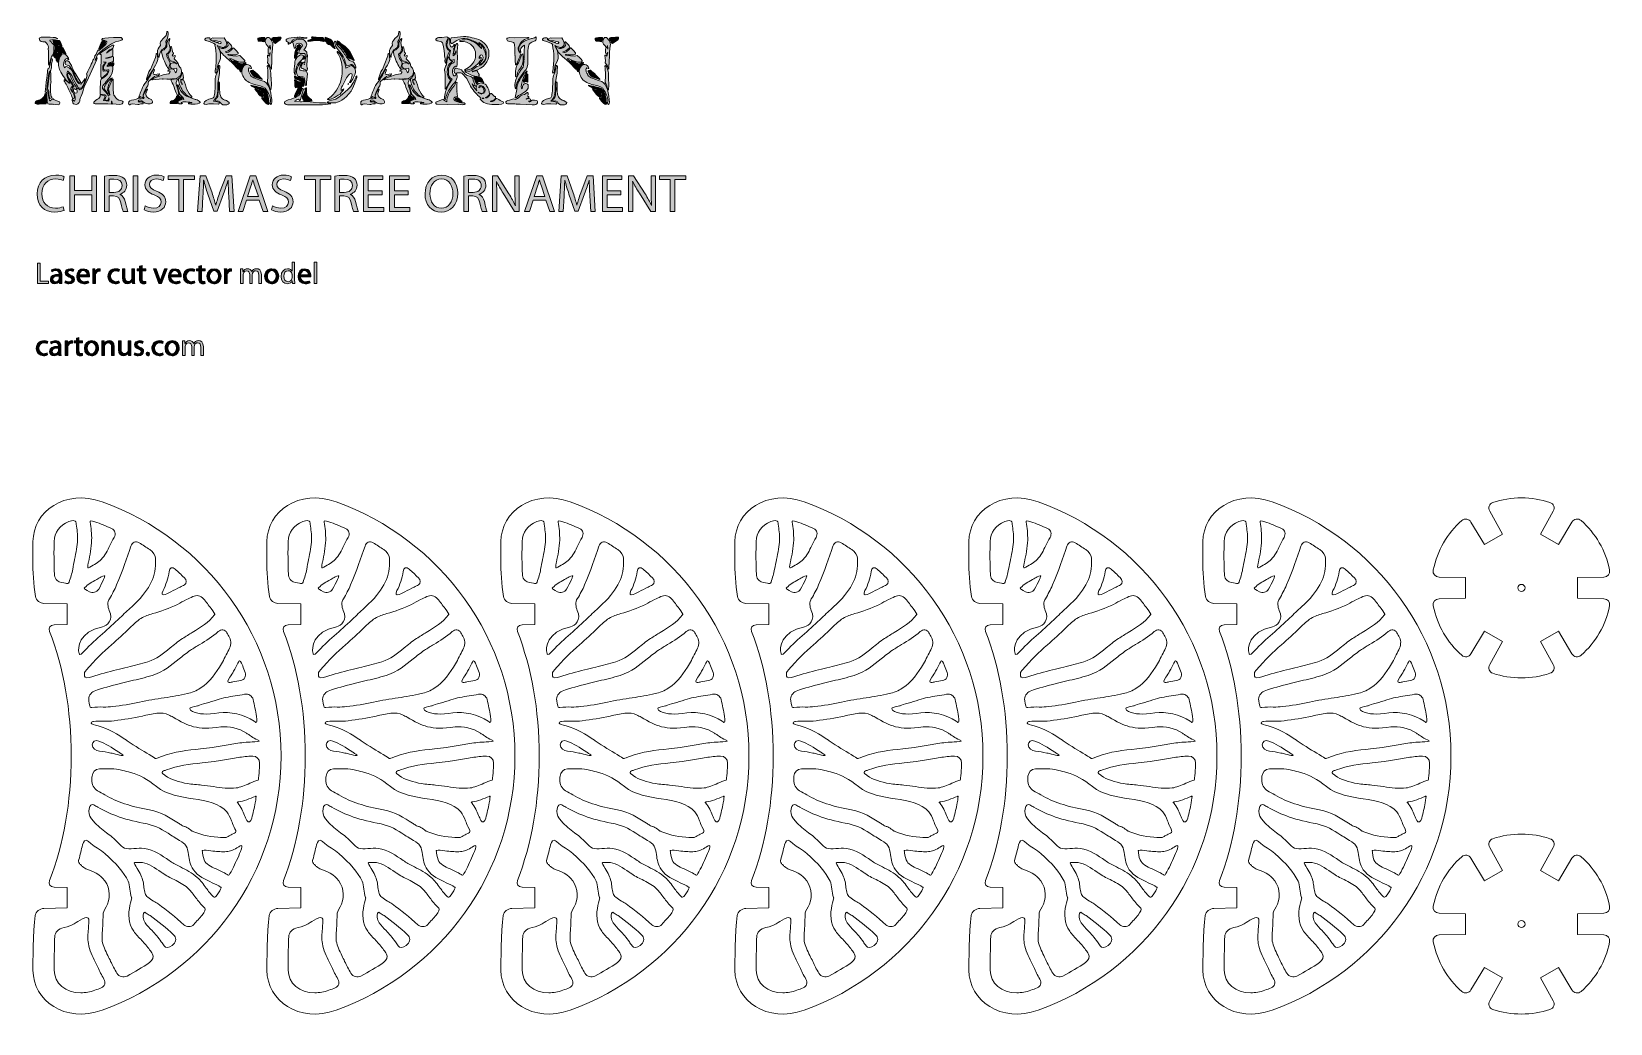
# Model space of a CAD drawing. Header units: inches. Extents: x 20 to 242, y -160 to -20.
import ezdxf

# ---------------------------------------------------------------- set-up
doc = ezdxf.new("R2010")
doc.units = ezdxf.units.IN
doc.header["$MEASUREMENT"] = 0
doc.layers.add('Layer 1', color=7, linetype='Continuous')

# ---------------------------------------------------------------- blocks, each defined once
blk = doc.blocks.new('block 2')
at = {"layer": 'Layer 1'}
h = blk.add_hatch(color=7, dxfattribs=at)
h.dxf.hatch_style = 2
edge = h.paths.add_edge_path()
edge.add_spline(control_points=[(24.09, -45.23), (23.86, -45.35), (23.37, -45.47), (22.76, -45.47), (21.33, -45.47), (20.27, -44.57), (20.27, -42.91), (20.27, -41.32), (21.34, -40.25), (22.91, -40.25), (23.53, -40.25), (23.94, -40.39), (24.11, -40.48), (24.11, -40.48), (23.94, -41.01), (23.94, -41.01), (23.7, -40.89), (23.35, -40.8), (22.93, -40.8), (21.75, -40.8), (20.96, -41.56), (20.96, -42.88), (20.96, -44.13), (21.67, -44.92), (22.89, -44.92), (23.3, -44.92), (23.7, -44.83), (23.97, -44.71), (23.97, -44.71), (24.09, -45.23), (24.09, -45.23)], knot_values=[0, 0, 0, 0, 1, 1, 1, 2, 2, 2, 3, 3, 3, 4, 4, 4, 5, 5, 5, 6, 6, 6, 7, 7, 7, 8, 8, 8, 9, 9, 9, 10, 10, 10, 10], degree=3, periodic=1)
h = blk.add_hatch(color=7, dxfattribs=at)
h.dxf.hatch_style = 2
h.paths.add_polyline_path([(25.57, -40.34), (25.57, -42.45), (28.02, -42.45), (28.02, -40.34), (28.68, -40.34), (28.68, -45.39), (28.02, -45.39), (28.02, -43.02), (25.57, -43.02), (25.57, -45.39), (24.91, -45.39), (24.91, -40.34)])
h = blk.add_hatch(color=7, dxfattribs=at)
h.dxf.hatch_style = 2
edge = h.paths.add_edge_path()
edge.add_spline(control_points=[(29.81, -40.4), (30.14, -40.34), (30.62, -40.3), (31.06, -40.3), (31.76, -40.3), (32.22, -40.43), (32.52, -40.71), (32.77, -40.93), (32.92, -41.28), (32.92, -41.68), (32.92, -42.34), (32.5, -42.78), (31.98, -42.96), (31.98, -42.96), (31.98, -42.98), (31.98, -42.98), (32.36, -43.12), (32.59, -43.48), (32.71, -44), (32.88, -44.71), (33, -45.19), (33.1, -45.39), (33.1, -45.39), (32.43, -45.39), (32.43, -45.39), (32.34, -45.24), (32.23, -44.81), (32.1, -44.18), (31.95, -43.48), (31.67, -43.22), (31.08, -43.2), (31.08, -43.2), (30.46, -43.2), (30.46, -43.2), (30.46, -43.2), (30.46, -45.39), (30.46, -45.39), (30.46, -45.39), (29.81, -45.39), (29.81, -45.39), (29.81, -45.39), (29.81, -40.4), (29.81, -40.4)], knot_values=[0, 0, 0, 0, 1, 1, 1, 2, 2, 2, 3, 3, 3, 4, 4, 4, 5, 5, 5, 6, 6, 6, 7, 7, 7, 8, 8, 8, 9, 9, 9, 10, 10, 10, 11, 11, 11, 12, 12, 12, 13, 13, 13, 14, 14, 14, 14], degree=3, periodic=1)
edge = h.paths.add_edge_path()
edge.add_spline(control_points=[(30.46, -42.7), (30.46, -42.7), (31.13, -42.7), (31.13, -42.7), (31.83, -42.7), (32.27, -42.32), (32.27, -41.74), (32.27, -41.09), (31.8, -40.81), (31.11, -40.81), (30.79, -40.81), (30.57, -40.83), (30.46, -40.86), (30.46, -40.86), (30.46, -42.7), (30.46, -42.7)], knot_values=[0, 0, 0, 0, 1, 1, 1, 2, 2, 2, 3, 3, 3, 4, 4, 4, 5, 5, 5, 5], degree=3, periodic=1)
h = blk.add_hatch(color=7, dxfattribs=at)
h.dxf.hatch_style = 2
h.paths.add_polyline_path([(34.5, -40.34), (34.5, -45.39), (33.84, -45.39), (33.84, -40.34)])
h = blk.add_hatch(color=7, dxfattribs=at)
h.dxf.hatch_style = 2
edge = h.paths.add_edge_path()
edge.add_spline(control_points=[(35.55, -44.59), (35.85, -44.78), (36.27, -44.92), (36.72, -44.92), (37.38, -44.92), (37.77, -44.57), (37.77, -44.06), (37.77, -43.6), (37.5, -43.32), (36.82, -43.06), (36, -42.76), (35.49, -42.33), (35.49, -41.62), (35.49, -40.84), (36.14, -40.25), (37.12, -40.25), (37.63, -40.25), (38.01, -40.37), (38.23, -40.5), (38.23, -40.5), (38.05, -41.03), (38.05, -41.03), (37.89, -40.93), (37.56, -40.79), (37.1, -40.79), (36.41, -40.79), (36.15, -41.2), (36.15, -41.55), (36.15, -42.02), (36.45, -42.25), (37.15, -42.52), (38.01, -42.85), (38.43, -43.27), (38.43, -44.01), (38.43, -44.79), (37.86, -45.47), (36.67, -45.47), (36.18, -45.47), (35.65, -45.32), (35.38, -45.14), (35.38, -45.14), (35.55, -44.59), (35.55, -44.59)], knot_values=[0, 0, 0, 0, 1, 1, 1, 2, 2, 2, 3, 3, 3, 4, 4, 4, 5, 5, 5, 6, 6, 6, 7, 7, 7, 8, 8, 8, 9, 9, 9, 10, 10, 10, 11, 11, 11, 12, 12, 12, 13, 13, 13, 14, 14, 14, 14], degree=3, periodic=1)
h = blk.add_hatch(color=7, dxfattribs=at)
h.dxf.hatch_style = 2
h.paths.add_polyline_path([(40.29, -40.89), (38.76, -40.89), (38.76, -40.34), (42.5, -40.34), (42.5, -40.89), (40.95, -40.89), (40.95, -45.39), (40.29, -45.39)])
h = blk.add_hatch(color=7, dxfattribs=at)
h.dxf.hatch_style = 2
edge = h.paths.add_edge_path()
edge.add_spline(control_points=[(47.32, -43.17), (47.28, -42.46), (47.24, -41.61), (47.24, -40.99), (47.24, -40.99), (47.22, -40.99), (47.22, -40.99), (47.04, -41.57), (46.84, -42.21), (46.59, -42.91), (46.59, -42.91), (45.69, -45.36), (45.69, -45.36), (45.69, -45.36), (45.2, -45.36), (45.2, -45.36), (45.2, -45.36), (44.37, -42.95), (44.37, -42.95), (44.13, -42.23), (43.94, -41.59), (43.8, -40.99), (43.8, -40.99), (43.78, -40.99), (43.78, -40.99), (43.77, -41.62), (43.73, -42.46), (43.68, -43.22), (43.68, -43.22), (43.55, -45.39), (43.55, -45.39), (43.55, -45.39), (42.93, -45.39), (42.93, -45.39), (42.93, -45.39), (43.28, -40.34), (43.28, -40.34), (43.28, -40.34), (44.11, -40.34), (44.11, -40.34), (44.11, -40.34), (44.97, -42.78), (44.97, -42.78), (45.18, -43.4), (45.35, -43.96), (45.48, -44.48), (45.48, -44.48), (45.5, -44.48), (45.5, -44.48), (45.63, -43.97), (45.81, -43.42), (46.04, -42.78), (46.04, -42.78), (46.94, -40.34), (46.94, -40.34), (46.94, -40.34), (47.77, -40.34), (47.77, -40.34), (47.77, -40.34), (48.09, -45.39), (48.09, -45.39), (48.09, -45.39), (47.44, -45.39), (47.44, -45.39), (47.44, -45.39), (47.32, -43.17), (47.32, -43.17)], knot_values=[0, 0, 0, 0, 1, 1, 1, 2, 2, 2, 3, 3, 3, 4, 4, 4, 5, 5, 5, 6, 6, 6, 7, 7, 7, 8, 8, 8, 9, 9, 9, 10, 10, 10, 11, 11, 11, 12, 12, 12, 13, 13, 13, 14, 14, 14, 15, 15, 15, 16, 16, 16, 17, 17, 17, 18, 18, 18, 19, 19, 19, 20, 20, 20, 21, 21, 21, 22, 22, 22, 22], degree=3, periodic=1)
h = blk.add_hatch(color=7, dxfattribs=at)
h.dxf.hatch_style = 2
h.paths.add_polyline_path([(49.83, -43.8), (49.31, -45.39), (48.63, -45.39), (50.36, -40.34), (51.14, -40.34), (52.86, -45.39), (52.17, -45.39), (51.63, -43.8)])
edge = h.paths.add_edge_path()
edge.add_spline(control_points=[(51.5, -43.29), (51.5, -43.29), (51, -41.83), (51, -41.83), (50.88, -41.5), (50.81, -41.2), (50.73, -40.91), (50.73, -40.91), (50.72, -40.91), (50.72, -40.91), (50.64, -41.2), (50.57, -41.52), (50.46, -41.83), (50.46, -41.83), (49.97, -43.29), (49.97, -43.29), (49.97, -43.29), (51.5, -43.29), (51.5, -43.29)], knot_values=[0, 0, 0, 0, 1, 1, 1, 2, 2, 2, 3, 3, 3, 4, 4, 4, 5, 5, 5, 6, 6, 6, 6], degree=3, periodic=1)
h = blk.add_hatch(color=7, dxfattribs=at)
h.dxf.hatch_style = 2
edge = h.paths.add_edge_path()
edge.add_spline(control_points=[(53.52, -44.59), (53.82, -44.78), (54.24, -44.92), (54.69, -44.92), (55.35, -44.92), (55.74, -44.57), (55.74, -44.06), (55.74, -43.6), (55.47, -43.32), (54.79, -43.06), (53.97, -42.76), (53.46, -42.33), (53.46, -41.62), (53.46, -40.84), (54.11, -40.25), (55.09, -40.25), (55.6, -40.25), (55.98, -40.37), (56.2, -40.5), (56.2, -40.5), (56.02, -41.03), (56.02, -41.03), (55.86, -40.93), (55.53, -40.79), (55.07, -40.79), (54.38, -40.79), (54.12, -41.2), (54.12, -41.55), (54.12, -42.02), (54.42, -42.25), (55.12, -42.52), (55.98, -42.85), (56.4, -43.27), (56.4, -44.01), (56.4, -44.79), (55.83, -45.47), (54.64, -45.47), (54.15, -45.47), (53.62, -45.32), (53.35, -45.14), (53.35, -45.14), (53.52, -44.59), (53.52, -44.59)], knot_values=[0, 0, 0, 0, 1, 1, 1, 2, 2, 2, 3, 3, 3, 4, 4, 4, 5, 5, 5, 6, 6, 6, 7, 7, 7, 8, 8, 8, 9, 9, 9, 10, 10, 10, 11, 11, 11, 12, 12, 12, 13, 13, 13, 14, 14, 14, 14], degree=3, periodic=1)
h = blk.add_hatch(color=7, dxfattribs=at)
h.dxf.hatch_style = 2
h.paths.add_polyline_path([(59.55, -40.89), (58.01, -40.89), (58.01, -40.34), (61.75, -40.34), (61.75, -40.89), (60.21, -40.89), (60.21, -45.39), (59.55, -45.39)])
h = blk.add_hatch(color=7, dxfattribs=at)
h.dxf.hatch_style = 2
edge = h.paths.add_edge_path()
edge.add_spline(control_points=[(62.31, -40.4), (62.64, -40.34), (63.12, -40.3), (63.57, -40.3), (64.26, -40.3), (64.72, -40.43), (65.03, -40.71), (65.28, -40.93), (65.43, -41.28), (65.43, -41.68), (65.43, -42.34), (65.01, -42.78), (64.48, -42.96), (64.48, -42.96), (64.48, -42.98), (64.48, -42.98), (64.86, -43.12), (65.1, -43.48), (65.22, -44), (65.38, -44.71), (65.5, -45.19), (65.61, -45.39), (65.61, -45.39), (64.93, -45.39), (64.93, -45.39), (64.85, -45.24), (64.74, -44.81), (64.6, -44.18), (64.45, -43.48), (64.17, -43.22), (63.58, -43.2), (63.58, -43.2), (62.97, -43.2), (62.97, -43.2), (62.97, -43.2), (62.97, -45.39), (62.97, -45.39), (62.97, -45.39), (62.31, -45.39), (62.31, -45.39), (62.31, -45.39), (62.31, -40.4), (62.31, -40.4)], knot_values=[0, 0, 0, 0, 1, 1, 1, 2, 2, 2, 3, 3, 3, 4, 4, 4, 5, 5, 5, 6, 6, 6, 7, 7, 7, 8, 8, 8, 9, 9, 9, 10, 10, 10, 11, 11, 11, 12, 12, 12, 13, 13, 13, 14, 14, 14, 14], degree=3, periodic=1)
edge = h.paths.add_edge_path()
edge.add_spline(control_points=[(62.97, -42.7), (62.97, -42.7), (63.63, -42.7), (63.63, -42.7), (64.33, -42.7), (64.77, -42.32), (64.77, -41.74), (64.77, -41.09), (64.3, -40.81), (63.61, -40.81), (63.3, -40.81), (63.08, -40.83), (62.97, -40.86), (62.97, -40.86), (62.97, -42.7), (62.97, -42.7)], knot_values=[0, 0, 0, 0, 1, 1, 1, 2, 2, 2, 3, 3, 3, 4, 4, 4, 5, 5, 5, 5], degree=3, periodic=1)
h = blk.add_hatch(color=7, dxfattribs=at)
h.dxf.hatch_style = 2
h.paths.add_polyline_path([(68.96, -43.02), (67, -43.02), (67, -44.84), (69.19, -44.84), (69.19, -45.39), (66.34, -45.39), (66.34, -40.34), (69.08, -40.34), (69.08, -40.88), (67, -40.88), (67, -42.48), (68.96, -42.48)])
h = blk.add_hatch(color=7, dxfattribs=at)
h.dxf.hatch_style = 2
h.paths.add_polyline_path([(72.65, -43.02), (70.69, -43.02), (70.69, -44.84), (72.88, -44.84), (72.88, -45.39), (70.03, -45.39), (70.03, -40.34), (72.77, -40.34), (72.77, -40.88), (70.69, -40.88), (70.69, -42.48), (72.65, -42.48)])
h = blk.add_hatch(color=7, dxfattribs=at)
h.dxf.hatch_style = 2
edge = h.paths.add_edge_path()
edge.add_spline(control_points=[(79.64, -42.81), (79.64, -44.54), (78.58, -45.47), (77.29, -45.47), (75.95, -45.47), (75.02, -44.43), (75.02, -42.9), (75.02, -41.29), (76.01, -40.25), (77.36, -40.25), (78.75, -40.25), (79.64, -41.3), (79.64, -42.81)], knot_values=[0, 0, 0, 0, 1, 1, 1, 2, 2, 2, 3, 3, 3, 4, 4, 4, 4], degree=3, periodic=1)
edge = h.paths.add_edge_path()
edge.add_spline(control_points=[(75.71, -42.88), (75.71, -43.97), (76.29, -44.94), (77.33, -44.94), (78.36, -44.94), (78.95, -43.99), (78.95, -42.84), (78.95, -41.83), (78.42, -40.78), (77.34, -40.78), (76.25, -40.78), (75.71, -41.78), (75.71, -42.88)], knot_values=[0, 0, 0, 0, 1, 1, 1, 2, 2, 2, 3, 3, 3, 4, 4, 4, 4], degree=3, periodic=1)
h = blk.add_hatch(color=7, dxfattribs=at)
h.dxf.hatch_style = 2
edge = h.paths.add_edge_path()
edge.add_spline(control_points=[(80.49, -40.4), (80.82, -40.34), (81.3, -40.3), (81.74, -40.3), (82.44, -40.3), (82.89, -40.43), (83.2, -40.71), (83.45, -40.93), (83.6, -41.28), (83.6, -41.68), (83.6, -42.34), (83.18, -42.78), (82.65, -42.96), (82.65, -42.96), (82.65, -42.98), (82.65, -42.98), (83.04, -43.12), (83.27, -43.48), (83.39, -44), (83.55, -44.71), (83.67, -45.19), (83.78, -45.39), (83.78, -45.39), (83.1, -45.39), (83.1, -45.39), (83.02, -45.24), (82.91, -44.81), (82.77, -44.18), (82.62, -43.48), (82.35, -43.22), (81.75, -43.2), (81.75, -43.2), (81.14, -43.2), (81.14, -43.2), (81.14, -43.2), (81.14, -45.39), (81.14, -45.39), (81.14, -45.39), (80.49, -45.39), (80.49, -45.39), (80.49, -45.39), (80.49, -40.4), (80.49, -40.4)], knot_values=[0, 0, 0, 0, 1, 1, 1, 2, 2, 2, 3, 3, 3, 4, 4, 4, 5, 5, 5, 6, 6, 6, 7, 7, 7, 8, 8, 8, 9, 9, 9, 10, 10, 10, 11, 11, 11, 12, 12, 12, 13, 13, 13, 14, 14, 14, 14], degree=3, periodic=1)
edge = h.paths.add_edge_path()
edge.add_spline(control_points=[(81.14, -42.7), (81.14, -42.7), (81.81, -42.7), (81.81, -42.7), (82.5, -42.7), (82.95, -42.32), (82.95, -41.74), (82.95, -41.09), (82.47, -40.81), (81.78, -40.81), (81.47, -40.81), (81.25, -40.83), (81.14, -40.86), (81.14, -40.86), (81.14, -42.7), (81.14, -42.7)], knot_values=[0, 0, 0, 0, 1, 1, 1, 2, 2, 2, 3, 3, 3, 4, 4, 4, 5, 5, 5, 5], degree=3, periodic=1)
h = blk.add_hatch(color=7, dxfattribs=at)
h.dxf.hatch_style = 2
edge = h.paths.add_edge_path()
edge.add_spline(control_points=[(84.52, -45.39), (84.52, -45.39), (84.52, -40.34), (84.52, -40.34), (84.52, -40.34), (85.24, -40.34), (85.24, -40.34), (85.24, -40.34), (86.85, -42.89), (86.85, -42.89), (87.22, -43.48), (87.52, -44.02), (87.75, -44.53), (87.75, -44.53), (87.78, -44.53), (87.78, -44.53), (87.72, -43.85), (87.7, -43.24), (87.7, -42.45), (87.7, -42.45), (87.7, -40.34), (87.7, -40.34), (87.7, -40.34), (88.32, -40.34), (88.32, -40.34), (88.32, -40.34), (88.32, -45.39), (88.32, -45.39), (88.32, -45.39), (87.66, -45.39), (87.66, -45.39), (87.66, -45.39), (86.05, -42.82), (86.05, -42.82), (85.7, -42.26), (85.36, -41.68), (85.11, -41.14), (85.11, -41.14), (85.09, -41.14), (85.09, -41.14), (85.13, -41.78), (85.14, -42.39), (85.14, -43.23), (85.14, -43.23), (85.14, -45.39), (85.14, -45.39), (85.14, -45.39), (84.52, -45.39), (84.52, -45.39)], knot_values=[0, 0, 0, 0, 1, 1, 1, 2, 2, 2, 3, 3, 3, 4, 4, 4, 5, 5, 5, 6, 6, 6, 7, 7, 7, 8, 8, 8, 9, 9, 9, 10, 10, 10, 11, 11, 11, 12, 12, 12, 13, 13, 13, 14, 14, 14, 15, 15, 15, 16, 16, 16, 16], degree=3, periodic=1)
h = blk.add_hatch(color=7, dxfattribs=at)
h.dxf.hatch_style = 2
h.paths.add_polyline_path([(90.27, -43.8), (89.75, -45.39), (89.07, -45.39), (90.8, -40.34), (91.58, -40.34), (93.3, -45.39), (92.61, -45.39), (92.07, -43.8)])
edge = h.paths.add_edge_path()
edge.add_spline(control_points=[(91.94, -43.29), (91.94, -43.29), (91.44, -41.83), (91.44, -41.83), (91.32, -41.5), (91.25, -41.2), (91.17, -40.91), (91.17, -40.91), (91.16, -40.91), (91.16, -40.91), (91.08, -41.2), (91.01, -41.52), (90.9, -41.83), (90.9, -41.83), (90.41, -43.29), (90.41, -43.29), (90.41, -43.29), (91.94, -43.29), (91.94, -43.29)], knot_values=[0, 0, 0, 0, 1, 1, 1, 2, 2, 2, 3, 3, 3, 4, 4, 4, 5, 5, 5, 6, 6, 6, 6], degree=3, periodic=1)
h = blk.add_hatch(color=7, dxfattribs=at)
h.dxf.hatch_style = 2
edge = h.paths.add_edge_path()
edge.add_spline(control_points=[(98.28, -43.17), (98.24, -42.46), (98.19, -41.61), (98.19, -40.99), (98.19, -40.99), (98.18, -40.99), (98.18, -40.99), (98, -41.57), (97.8, -42.21), (97.54, -42.91), (97.54, -42.91), (96.65, -45.36), (96.65, -45.36), (96.65, -45.36), (96.15, -45.36), (96.15, -45.36), (96.15, -45.36), (95.33, -42.95), (95.33, -42.95), (95.09, -42.23), (94.89, -41.59), (94.75, -40.99), (94.75, -40.99), (94.74, -40.99), (94.74, -40.99), (94.72, -41.62), (94.68, -42.46), (94.64, -43.22), (94.64, -43.22), (94.5, -45.39), (94.5, -45.39), (94.5, -45.39), (93.88, -45.39), (93.88, -45.39), (93.88, -45.39), (94.23, -40.34), (94.23, -40.34), (94.23, -40.34), (95.07, -40.34), (95.07, -40.34), (95.07, -40.34), (95.93, -42.78), (95.93, -42.78), (96.14, -43.4), (96.3, -43.96), (96.44, -44.48), (96.44, -44.48), (96.45, -44.48), (96.45, -44.48), (96.59, -43.97), (96.77, -43.42), (96.99, -42.78), (96.99, -42.78), (97.89, -40.34), (97.89, -40.34), (97.89, -40.34), (98.73, -40.34), (98.73, -40.34), (98.73, -40.34), (99.04, -45.39), (99.04, -45.39), (99.04, -45.39), (98.4, -45.39), (98.4, -45.39), (98.4, -45.39), (98.28, -43.17), (98.28, -43.17)], knot_values=[0, 0, 0, 0, 1, 1, 1, 2, 2, 2, 3, 3, 3, 4, 4, 4, 5, 5, 5, 6, 6, 6, 7, 7, 7, 8, 8, 8, 9, 9, 9, 10, 10, 10, 11, 11, 11, 12, 12, 12, 13, 13, 13, 14, 14, 14, 15, 15, 15, 16, 16, 16, 17, 17, 17, 18, 18, 18, 19, 19, 19, 20, 20, 20, 21, 21, 21, 22, 22, 22, 22], degree=3, periodic=1)
h = blk.add_hatch(color=7, dxfattribs=at)
h.dxf.hatch_style = 2
h.paths.add_polyline_path([(102.66, -43.02), (100.7, -43.02), (100.7, -44.84), (102.89, -44.84), (102.89, -45.39), (100.04, -45.39), (100.04, -40.34), (102.78, -40.34), (102.78, -40.88), (100.7, -40.88), (100.7, -42.48), (102.66, -42.48)])
h = blk.add_hatch(color=7, dxfattribs=at)
h.dxf.hatch_style = 2
edge = h.paths.add_edge_path()
edge.add_spline(control_points=[(103.74, -45.39), (103.74, -45.39), (103.74, -40.34), (103.74, -40.34), (103.74, -40.34), (104.46, -40.34), (104.46, -40.34), (104.46, -40.34), (106.07, -42.89), (106.07, -42.89), (106.44, -43.48), (106.74, -44.02), (106.97, -44.53), (106.97, -44.53), (106.99, -44.53), (106.99, -44.53), (106.93, -43.85), (106.92, -43.24), (106.92, -42.45), (106.92, -42.45), (106.92, -40.34), (106.92, -40.34), (106.92, -40.34), (107.53, -40.34), (107.53, -40.34), (107.53, -40.34), (107.53, -45.39), (107.53, -45.39), (107.53, -45.39), (106.87, -45.39), (106.87, -45.39), (106.87, -45.39), (105.27, -42.82), (105.27, -42.82), (104.91, -42.26), (104.58, -41.68), (104.33, -41.14), (104.33, -41.14), (104.31, -41.14), (104.31, -41.14), (104.34, -41.78), (104.35, -42.39), (104.35, -43.23), (104.35, -43.23), (104.35, -45.39), (104.35, -45.39), (104.35, -45.39), (103.74, -45.39), (103.74, -45.39)], knot_values=[0, 0, 0, 0, 1, 1, 1, 2, 2, 2, 3, 3, 3, 4, 4, 4, 5, 5, 5, 6, 6, 6, 7, 7, 7, 8, 8, 8, 9, 9, 9, 10, 10, 10, 11, 11, 11, 12, 12, 12, 13, 13, 13, 14, 14, 14, 15, 15, 15, 16, 16, 16, 16], degree=3, periodic=1)
h = blk.add_hatch(color=7, dxfattribs=at)
h.dxf.hatch_style = 2
h.paths.add_polyline_path([(109.63, -40.89), (108.09, -40.89), (108.09, -40.34), (111.84, -40.34), (111.84, -40.89), (110.29, -40.89), (110.29, -45.39), (109.63, -45.39)])
h = blk.add_hatch(color=7, dxfattribs=at)
h.dxf.hatch_style = 2
h.paths.add_polyline_path([(20.32, -52.7), (20.69, -52.7), (20.69, -55.24), (21.91, -55.24), (21.91, -55.55), (20.32, -55.55)])
h = blk.add_hatch(color=7, dxfattribs=at)
h.dxf.hatch_style = 2
edge = h.paths.add_edge_path()
edge.add_spline(control_points=[(23.75, -55.06), (23.75, -55.24), (23.75, -55.41), (23.78, -55.55), (23.78, -55.55), (23.44, -55.55), (23.44, -55.55), (23.44, -55.55), (23.41, -55.29), (23.41, -55.29), (23.41, -55.29), (23.4, -55.29), (23.4, -55.29), (23.28, -55.45), (23.06, -55.6), (22.77, -55.6), (22.36, -55.6), (22.15, -55.3), (22.15, -55.01), (22.15, -54.51), (22.59, -54.24), (23.38, -54.25), (23.38, -54.25), (23.38, -54.2), (23.38, -54.2), (23.38, -54.04), (23.33, -53.73), (22.91, -53.73), (22.72, -53.73), (22.52, -53.79), (22.37, -53.89), (22.37, -53.89), (22.29, -53.64), (22.29, -53.64), (22.46, -53.53), (22.71, -53.46), (22.97, -53.46), (23.59, -53.46), (23.75, -53.89), (23.75, -54.29), (23.75, -54.29), (23.75, -55.06), (23.75, -55.06)], knot_values=[0, 0, 0, 0, 1, 1, 1, 2, 2, 2, 3, 3, 3, 4, 4, 4, 5, 5, 5, 6, 6, 6, 7, 7, 7, 8, 8, 8, 9, 9, 9, 10, 10, 10, 11, 11, 11, 12, 12, 12, 13, 13, 13, 14, 14, 14, 14], degree=3, periodic=1)
edge = h.paths.add_edge_path()
edge.add_spline(control_points=[(23.39, -54.5), (22.98, -54.5), (22.52, -54.57), (22.52, -54.96), (22.52, -55.21), (22.68, -55.32), (22.87, -55.32), (23.14, -55.32), (23.31, -55.15), (23.37, -54.98), (23.38, -54.94), (23.39, -54.89), (23.39, -54.86), (23.39, -54.86), (23.39, -54.5), (23.39, -54.5)], knot_values=[0, 0, 0, 0, 1, 1, 1, 2, 2, 2, 3, 3, 3, 4, 4, 4, 5, 5, 5, 5], degree=3, periodic=1)
h = blk.add_hatch(color=7, dxfattribs=at)
h.dxf.hatch_style = 2
edge = h.paths.add_edge_path()
edge.add_spline(control_points=[(24.3, -55.17), (24.41, -55.24), (24.61, -55.32), (24.79, -55.32), (25.06, -55.32), (25.19, -55.19), (25.19, -55.01), (25.19, -54.83), (25.08, -54.74), (24.81, -54.64), (24.44, -54.5), (24.26, -54.31), (24.26, -54.06), (24.26, -53.73), (24.53, -53.46), (24.97, -53.46), (25.18, -53.46), (25.36, -53.51), (25.47, -53.59), (25.47, -53.59), (25.38, -53.86), (25.38, -53.86), (25.3, -53.81), (25.15, -53.73), (24.96, -53.73), (24.74, -53.73), (24.62, -53.86), (24.62, -54.01), (24.62, -54.18), (24.74, -54.26), (25.01, -54.36), (25.36, -54.5), (25.54, -54.67), (25.54, -54.98), (25.54, -55.34), (25.26, -55.6), (24.78, -55.6), (24.56, -55.6), (24.35, -55.54), (24.21, -55.45), (24.21, -55.45), (24.3, -55.17), (24.3, -55.17)], knot_values=[0, 0, 0, 0, 1, 1, 1, 2, 2, 2, 3, 3, 3, 4, 4, 4, 5, 5, 5, 6, 6, 6, 7, 7, 7, 8, 8, 8, 9, 9, 9, 10, 10, 10, 11, 11, 11, 12, 12, 12, 13, 13, 13, 14, 14, 14, 14], degree=3, periodic=1)
h = blk.add_hatch(color=7, dxfattribs=at)
h.dxf.hatch_style = 2
edge = h.paths.add_edge_path()
edge.add_spline(control_points=[(26.23, -54.59), (26.24, -55.1), (26.56, -55.3), (26.93, -55.3), (27.2, -55.3), (27.36, -55.26), (27.5, -55.2), (27.5, -55.2), (27.57, -55.46), (27.57, -55.46), (27.44, -55.52), (27.21, -55.6), (26.88, -55.6), (26.25, -55.6), (25.88, -55.18), (25.88, -54.56), (25.88, -53.94), (26.24, -53.46), (26.84, -53.46), (27.51, -53.46), (27.68, -54.04), (27.68, -54.42), (27.68, -54.5), (27.68, -54.55), (27.67, -54.59), (27.67, -54.59), (26.23, -54.59), (26.23, -54.59)], knot_values=[0, 0, 0, 0, 1, 1, 1, 2, 2, 2, 3, 3, 3, 4, 4, 4, 5, 5, 5, 6, 6, 6, 7, 7, 7, 8, 8, 8, 9, 9, 9, 9], degree=3, periodic=1)
edge = h.paths.add_edge_path()
edge.add_spline(control_points=[(27.32, -54.33), (27.33, -54.09), (27.23, -53.73), (26.81, -53.73), (26.43, -53.73), (26.26, -54.07), (26.24, -54.33), (26.24, -54.33), (27.32, -54.33), (27.32, -54.33)], knot_values=[0, 0, 0, 0, 1, 1, 1, 2, 2, 2, 3, 3, 3, 3], degree=3, periodic=1)
h = blk.add_hatch(color=7, dxfattribs=at)
h.dxf.hatch_style = 2
edge = h.paths.add_edge_path()
edge.add_spline(control_points=[(28.14, -54.14), (28.14, -53.9), (28.14, -53.69), (28.13, -53.5), (28.13, -53.5), (28.45, -53.5), (28.45, -53.5), (28.45, -53.5), (28.47, -53.91), (28.47, -53.91), (28.47, -53.91), (28.48, -53.91), (28.48, -53.91), (28.58, -53.63), (28.8, -53.46), (29.05, -53.46), (29.09, -53.46), (29.12, -53.46), (29.16, -53.47), (29.16, -53.47), (29.16, -53.82), (29.16, -53.82), (29.12, -53.81), (29.08, -53.81), (29.03, -53.81), (28.77, -53.81), (28.58, -54), (28.53, -54.28), (28.52, -54.33), (28.52, -54.4), (28.52, -54.46), (28.52, -54.46), (28.52, -55.55), (28.52, -55.55), (28.52, -55.55), (28.14, -55.55), (28.14, -55.55), (28.14, -55.55), (28.14, -54.14), (28.14, -54.14)], knot_values=[0, 0, 0, 0, 1, 1, 1, 2, 2, 2, 3, 3, 3, 4, 4, 4, 5, 5, 5, 6, 6, 6, 7, 7, 7, 8, 8, 8, 9, 9, 9, 10, 10, 10, 11, 11, 11, 12, 12, 12, 13, 13, 13, 13], degree=3, periodic=1)
h = blk.add_hatch(color=7, dxfattribs=at)
h.dxf.hatch_style = 2
edge = h.paths.add_edge_path()
edge.add_spline(control_points=[(31.89, -55.48), (31.79, -55.52), (31.57, -55.6), (31.3, -55.6), (30.68, -55.6), (30.28, -55.18), (30.28, -54.55), (30.28, -53.92), (30.71, -53.46), (31.38, -53.46), (31.6, -53.46), (31.79, -53.51), (31.89, -53.57), (31.89, -53.57), (31.81, -53.85), (31.81, -53.85), (31.72, -53.81), (31.58, -53.76), (31.38, -53.76), (30.91, -53.76), (30.65, -54.11), (30.65, -54.53), (30.65, -55), (30.96, -55.3), (31.37, -55.3), (31.58, -55.3), (31.72, -55.24), (31.82, -55.2), (31.82, -55.2), (31.89, -55.48), (31.89, -55.48)], knot_values=[0, 0, 0, 0, 1, 1, 1, 2, 2, 2, 3, 3, 3, 4, 4, 4, 5, 5, 5, 6, 6, 6, 7, 7, 7, 8, 8, 8, 9, 9, 9, 10, 10, 10, 10], degree=3, periodic=1)
h = blk.add_hatch(color=7, dxfattribs=at)
h.dxf.hatch_style = 2
edge = h.paths.add_edge_path()
edge.add_spline(control_points=[(35.1, -53.01), (35.1, -53.01), (35.1, -53.5), (35.1, -53.5), (35.1, -53.5), (35.64, -53.5), (35.64, -53.5), (35.64, -53.5), (35.64, -53.78), (35.64, -53.78), (35.64, -53.78), (35.1, -53.78), (35.1, -53.78), (35.1, -53.78), (35.1, -54.89), (35.1, -54.89), (35.1, -55.14), (35.18, -55.29), (35.38, -55.29), (35.48, -55.29), (35.54, -55.28), (35.6, -55.26), (35.6, -55.26), (35.62, -55.54), (35.62, -55.54), (35.54, -55.57), (35.43, -55.6), (35.29, -55.6), (35.11, -55.6), (34.97, -55.54), (34.88, -55.44), (34.78, -55.32), (34.74, -55.14), (34.74, -54.9), (34.74, -54.9), (34.74, -53.78), (34.74, -53.78), (34.74, -53.78), (34.42, -53.78), (34.42, -53.78), (34.42, -53.78), (34.42, -53.5), (34.42, -53.5), (34.42, -53.5), (34.74, -53.5), (34.74, -53.5), (34.74, -53.5), (34.74, -53.12), (34.74, -53.12), (34.74, -53.12), (35.1, -53.01), (35.1, -53.01)], knot_values=[0, 0, 0, 0, 1, 1, 1, 2, 2, 2, 3, 3, 3, 4, 4, 4, 5, 5, 5, 6, 6, 6, 7, 7, 7, 8, 8, 8, 9, 9, 9, 10, 10, 10, 11, 11, 11, 12, 12, 12, 13, 13, 13, 14, 14, 14, 15, 15, 15, 16, 16, 16, 17, 17, 17, 17], degree=3, periodic=1)
h = blk.add_hatch(color=7, dxfattribs=at)
h.dxf.hatch_style = 2
edge = h.paths.add_edge_path()
edge.add_spline(control_points=[(39.16, -54.59), (39.16, -55.1), (39.48, -55.3), (39.86, -55.3), (40.12, -55.3), (40.29, -55.26), (40.42, -55.2), (40.42, -55.2), (40.49, -55.46), (40.49, -55.46), (40.36, -55.52), (40.13, -55.6), (39.81, -55.6), (39.18, -55.6), (38.8, -55.18), (38.8, -54.56), (38.8, -53.94), (39.16, -53.46), (39.76, -53.46), (40.43, -53.46), (40.61, -54.04), (40.61, -54.42), (40.61, -54.5), (40.6, -54.55), (40.59, -54.59), (40.59, -54.59), (39.16, -54.59), (39.16, -54.59)], knot_values=[0, 0, 0, 0, 1, 1, 1, 2, 2, 2, 3, 3, 3, 4, 4, 4, 5, 5, 5, 6, 6, 6, 7, 7, 7, 8, 8, 8, 9, 9, 9, 9], degree=3, periodic=1)
edge = h.paths.add_edge_path()
edge.add_spline(control_points=[(40.25, -54.33), (40.25, -54.09), (40.15, -53.73), (39.73, -53.73), (39.35, -53.73), (39.19, -54.07), (39.16, -54.33), (39.16, -54.33), (40.25, -54.33), (40.25, -54.33)], knot_values=[0, 0, 0, 0, 1, 1, 1, 2, 2, 2, 3, 3, 3, 3], degree=3, periodic=1)
h = blk.add_hatch(color=7, dxfattribs=at)
h.dxf.hatch_style = 2
edge = h.paths.add_edge_path()
edge.add_spline(control_points=[(42.53, -55.48), (42.43, -55.52), (42.22, -55.6), (41.94, -55.6), (41.32, -55.6), (40.92, -55.18), (40.92, -54.55), (40.92, -53.92), (41.35, -53.46), (42.02, -53.46), (42.24, -53.46), (42.44, -53.51), (42.54, -53.57), (42.54, -53.57), (42.45, -53.85), (42.45, -53.85), (42.36, -53.81), (42.22, -53.76), (42.02, -53.76), (41.55, -53.76), (41.3, -54.11), (41.3, -54.53), (41.3, -55), (41.6, -55.3), (42.01, -55.3), (42.22, -55.3), (42.36, -55.24), (42.47, -55.2), (42.47, -55.2), (42.53, -55.48), (42.53, -55.48)], knot_values=[0, 0, 0, 0, 1, 1, 1, 2, 2, 2, 3, 3, 3, 4, 4, 4, 5, 5, 5, 6, 6, 6, 7, 7, 7, 8, 8, 8, 9, 9, 9, 10, 10, 10, 10], degree=3, periodic=1)
h = blk.add_hatch(color=7, dxfattribs=at)
h.dxf.hatch_style = 2
edge = h.paths.add_edge_path()
edge.add_spline(control_points=[(43.47, -53.01), (43.47, -53.01), (43.47, -53.5), (43.47, -53.5), (43.47, -53.5), (44, -53.5), (44, -53.5), (44, -53.5), (44, -53.78), (44, -53.78), (44, -53.78), (43.47, -53.78), (43.47, -53.78), (43.47, -53.78), (43.47, -54.89), (43.47, -54.89), (43.47, -55.14), (43.54, -55.29), (43.75, -55.29), (43.85, -55.29), (43.91, -55.28), (43.96, -55.26), (43.96, -55.26), (43.98, -55.54), (43.98, -55.54), (43.91, -55.57), (43.79, -55.6), (43.65, -55.6), (43.48, -55.6), (43.34, -55.54), (43.25, -55.44), (43.15, -55.32), (43.1, -55.14), (43.1, -54.9), (43.1, -54.9), (43.1, -53.78), (43.1, -53.78), (43.1, -53.78), (42.79, -53.78), (42.79, -53.78), (42.79, -53.78), (42.79, -53.5), (42.79, -53.5), (42.79, -53.5), (43.1, -53.5), (43.1, -53.5), (43.1, -53.5), (43.1, -53.12), (43.1, -53.12), (43.1, -53.12), (43.47, -53.01), (43.47, -53.01)], knot_values=[0, 0, 0, 0, 1, 1, 1, 2, 2, 2, 3, 3, 3, 4, 4, 4, 5, 5, 5, 6, 6, 6, 7, 7, 7, 8, 8, 8, 9, 9, 9, 10, 10, 10, 11, 11, 11, 12, 12, 12, 13, 13, 13, 14, 14, 14, 15, 15, 15, 16, 16, 16, 17, 17, 17, 17], degree=3, periodic=1)
h = blk.add_hatch(color=7, dxfattribs=at)
h.dxf.hatch_style = 2
edge = h.paths.add_edge_path()
edge.add_spline(control_points=[(46.25, -54.51), (46.25, -55.27), (45.72, -55.6), (45.23, -55.6), (44.68, -55.6), (44.25, -55.19), (44.25, -54.54), (44.25, -53.86), (44.7, -53.46), (45.26, -53.46), (45.85, -53.46), (46.25, -53.89), (46.25, -54.51)], knot_values=[0, 0, 0, 0, 1, 1, 1, 2, 2, 2, 3, 3, 3, 4, 4, 4, 4], degree=3, periodic=1)
edge = h.paths.add_edge_path()
edge.add_spline(control_points=[(44.63, -54.53), (44.63, -54.98), (44.88, -55.32), (45.25, -55.32), (45.6, -55.32), (45.87, -54.98), (45.87, -54.52), (45.87, -54.17), (45.7, -53.74), (45.25, -53.74), (44.82, -53.74), (44.63, -54.14), (44.63, -54.53)], knot_values=[0, 0, 0, 0, 1, 1, 1, 2, 2, 2, 3, 3, 3, 4, 4, 4, 4], degree=3, periodic=1)
h = blk.add_hatch(color=7, dxfattribs=at)
h.dxf.hatch_style = 2
edge = h.paths.add_edge_path()
edge.add_spline(control_points=[(46.72, -54.14), (46.72, -53.9), (46.72, -53.69), (46.7, -53.5), (46.7, -53.5), (47.03, -53.5), (47.03, -53.5), (47.03, -53.5), (47.05, -53.91), (47.05, -53.91), (47.05, -53.91), (47.06, -53.91), (47.06, -53.91), (47.15, -53.63), (47.38, -53.46), (47.63, -53.46), (47.67, -53.46), (47.7, -53.46), (47.73, -53.47), (47.73, -53.47), (47.73, -53.82), (47.73, -53.82), (47.69, -53.81), (47.66, -53.81), (47.6, -53.81), (47.34, -53.81), (47.16, -54), (47.11, -54.28), (47.1, -54.33), (47.09, -54.4), (47.09, -54.46), (47.09, -54.46), (47.09, -55.55), (47.09, -55.55), (47.09, -55.55), (46.72, -55.55), (46.72, -55.55), (46.72, -55.55), (46.72, -54.14), (46.72, -54.14)], knot_values=[0, 0, 0, 0, 1, 1, 1, 2, 2, 2, 3, 3, 3, 4, 4, 4, 5, 5, 5, 6, 6, 6, 7, 7, 7, 8, 8, 8, 9, 9, 9, 10, 10, 10, 11, 11, 11, 12, 12, 12, 13, 13, 13, 13], degree=3, periodic=1)
h = blk.add_hatch(color=7, dxfattribs=at)
h.dxf.hatch_style = 2
edge = h.paths.add_edge_path()
edge.add_spline(control_points=[(49, -54.06), (49, -53.84), (48.99, -53.67), (48.98, -53.5), (48.98, -53.5), (49.31, -53.5), (49.31, -53.5), (49.31, -53.5), (49.33, -53.84), (49.33, -53.84), (49.33, -53.84), (49.34, -53.84), (49.34, -53.84), (49.45, -53.64), (49.65, -53.46), (49.99, -53.46), (50.26, -53.46), (50.47, -53.63), (50.56, -53.87), (50.56, -53.87), (50.57, -53.87), (50.57, -53.87), (50.64, -53.75), (50.72, -53.67), (50.8, -53.6), (50.93, -53.51), (51.06, -53.46), (51.25, -53.46), (51.53, -53.46), (51.93, -53.64), (51.93, -54.35), (51.93, -54.35), (51.93, -55.55), (51.93, -55.55), (51.93, -55.55), (51.57, -55.55), (51.57, -55.55), (51.57, -55.55), (51.57, -54.39), (51.57, -54.39), (51.57, -54), (51.42, -53.76), (51.12, -53.76), (50.91, -53.76), (50.75, -53.92), (50.68, -54.1), (50.66, -54.15), (50.65, -54.22), (50.65, -54.28), (50.65, -54.28), (50.65, -55.55), (50.65, -55.55), (50.65, -55.55), (50.28, -55.55), (50.28, -55.55), (50.28, -55.55), (50.28, -54.32), (50.28, -54.32), (50.28, -54), (50.14, -53.76), (49.86, -53.76), (49.63, -53.76), (49.45, -53.95), (49.4, -54.14), (49.37, -54.19), (49.37, -54.25), (49.37, -54.32), (49.37, -54.32), (49.37, -55.55), (49.37, -55.55), (49.37, -55.55), (49, -55.55), (49, -55.55), (49, -55.55), (49, -54.06), (49, -54.06)], knot_values=[0, 0, 0, 0, 1, 1, 1, 2, 2, 2, 3, 3, 3, 4, 4, 4, 5, 5, 5, 6, 6, 6, 7, 7, 7, 8, 8, 8, 9, 9, 9, 10, 10, 10, 11, 11, 11, 12, 12, 12, 13, 13, 13, 14, 14, 14, 15, 15, 15, 16, 16, 16, 17, 17, 17, 18, 18, 18, 19, 19, 19, 20, 20, 20, 21, 21, 21, 22, 22, 22, 23, 23, 23, 24, 24, 24, 25, 25, 25, 25], degree=3, periodic=1)
h = blk.add_hatch(color=7, dxfattribs=at)
h.dxf.hatch_style = 2
edge = h.paths.add_edge_path()
edge.add_spline(control_points=[(54.39, -54.51), (54.39, -55.27), (53.86, -55.6), (53.37, -55.6), (52.82, -55.6), (52.38, -55.19), (52.38, -54.54), (52.38, -53.86), (52.84, -53.46), (53.4, -53.46), (53.99, -53.46), (54.39, -53.89), (54.39, -54.51)], knot_values=[0, 0, 0, 0, 1, 1, 1, 2, 2, 2, 3, 3, 3, 4, 4, 4, 4], degree=3, periodic=1)
edge = h.paths.add_edge_path()
edge.add_spline(control_points=[(52.77, -54.53), (52.77, -54.98), (53.02, -55.32), (53.38, -55.32), (53.74, -55.32), (54.01, -54.98), (54.01, -54.52), (54.01, -54.17), (53.83, -53.74), (53.39, -53.74), (52.96, -53.74), (52.77, -54.14), (52.77, -54.53)], knot_values=[0, 0, 0, 0, 1, 1, 1, 2, 2, 2, 3, 3, 3, 4, 4, 4, 4], degree=3, periodic=1)
h = blk.add_hatch(color=7, dxfattribs=at)
h.dxf.hatch_style = 2
edge = h.paths.add_edge_path()
edge.add_spline(control_points=[(56.62, -52.54), (56.62, -52.54), (56.62, -55.02), (56.62, -55.02), (56.62, -55.2), (56.63, -55.41), (56.64, -55.55), (56.64, -55.55), (56.31, -55.55), (56.31, -55.55), (56.31, -55.55), (56.29, -55.19), (56.29, -55.19), (56.29, -55.19), (56.28, -55.19), (56.28, -55.19), (56.17, -55.42), (55.92, -55.6), (55.59, -55.6), (55.09, -55.6), (54.71, -55.18), (54.71, -54.55), (54.7, -53.87), (55.13, -53.46), (55.63, -53.46), (55.94, -53.46), (56.15, -53.61), (56.24, -53.77), (56.24, -53.77), (56.25, -53.77), (56.25, -53.77), (56.25, -53.77), (56.25, -52.54), (56.25, -52.54), (56.25, -52.54), (56.62, -52.54), (56.62, -52.54)], knot_values=[0, 0, 0, 0, 1, 1, 1, 2, 2, 2, 3, 3, 3, 4, 4, 4, 5, 5, 5, 6, 6, 6, 7, 7, 7, 8, 8, 8, 9, 9, 9, 10, 10, 10, 11, 11, 11, 12, 12, 12, 12], degree=3, periodic=1)
edge = h.paths.add_edge_path()
edge.add_spline(control_points=[(56.25, -54.33), (56.25, -54.29), (56.25, -54.22), (56.24, -54.18), (56.18, -53.95), (55.98, -53.75), (55.7, -53.75), (55.31, -53.75), (55.09, -54.09), (55.09, -54.54), (55.09, -54.95), (55.29, -55.3), (55.69, -55.3), (55.94, -55.3), (56.17, -55.13), (56.24, -54.85), (56.25, -54.8), (56.25, -54.75), (56.25, -54.69), (56.25, -54.69), (56.25, -54.33), (56.25, -54.33)], knot_values=[0, 0, 0, 0, 1, 1, 1, 2, 2, 2, 3, 3, 3, 4, 4, 4, 5, 5, 5, 6, 6, 6, 7, 7, 7, 7], degree=3, periodic=1)
h = blk.add_hatch(color=7, dxfattribs=at)
h.dxf.hatch_style = 2
edge = h.paths.add_edge_path()
edge.add_spline(control_points=[(57.45, -54.59), (57.46, -55.1), (57.78, -55.3), (58.15, -55.3), (58.42, -55.3), (58.59, -55.26), (58.72, -55.2), (58.72, -55.2), (58.79, -55.46), (58.79, -55.46), (58.66, -55.52), (58.43, -55.6), (58.1, -55.6), (57.47, -55.6), (57.1, -55.18), (57.1, -54.56), (57.1, -53.94), (57.46, -53.46), (58.06, -53.46), (58.73, -53.46), (58.9, -54.04), (58.9, -54.42), (58.9, -54.5), (58.9, -54.55), (58.89, -54.59), (58.89, -54.59), (57.45, -54.59), (57.45, -54.59)], knot_values=[0, 0, 0, 0, 1, 1, 1, 2, 2, 2, 3, 3, 3, 4, 4, 4, 5, 5, 5, 6, 6, 6, 7, 7, 7, 8, 8, 8, 9, 9, 9, 9], degree=3, periodic=1)
edge = h.paths.add_edge_path()
edge.add_spline(control_points=[(58.54, -54.33), (58.55, -54.09), (58.45, -53.73), (58.03, -53.73), (57.65, -53.73), (57.49, -54.07), (57.46, -54.33), (57.46, -54.33), (58.54, -54.33), (58.54, -54.33)], knot_values=[0, 0, 0, 0, 1, 1, 1, 2, 2, 2, 3, 3, 3, 3], degree=3, periodic=1)
h = blk.add_hatch(color=7, dxfattribs=at)
h.dxf.hatch_style = 2
h.paths.add_polyline_path([(59.37, -52.54), (59.74, -52.54), (59.74, -55.55), (59.37, -55.55)])
h = blk.add_hatch(color=7, dxfattribs=at)
h.dxf.hatch_style = 2
edge = h.paths.add_edge_path()
edge.add_spline(control_points=[(34.04, -54.99), (34.04, -55.2), (34.04, -55.39), (34.05, -55.55), (34.05, -55.55), (33.72, -55.55), (33.72, -55.55), (33.72, -55.55), (33.7, -55.21), (33.7, -55.21), (33.7, -55.21), (33.69, -55.21), (33.69, -55.21), (33.6, -55.38), (33.38, -55.6), (33.02, -55.6), (32.7, -55.6), (32.31, -55.41), (32.31, -54.7), (32.31, -54.7), (32.31, -53.5), (32.31, -53.5), (32.31, -53.5), (32.68, -53.5), (32.68, -53.5), (32.68, -53.5), (32.68, -54.63), (32.68, -54.63), (32.68, -55.02), (32.81, -55.29), (33.14, -55.29), (33.39, -55.29), (33.56, -55.11), (33.63, -54.94), (33.65, -54.89), (33.66, -54.83), (33.66, -54.75), (33.66, -54.75), (33.66, -53.5), (33.66, -53.5), (33.66, -53.5), (34.04, -53.5), (34.04, -53.5), (34.04, -53.5), (34.04, -54.99), (34.04, -54.99)], knot_values=[0, 0, 0, 0, 1, 1, 1, 2, 2, 2, 3, 3, 3, 4, 4, 4, 5, 5, 5, 6, 6, 6, 7, 7, 7, 8, 8, 8, 9, 9, 9, 10, 10, 10, 11, 11, 11, 12, 12, 12, 13, 13, 13, 14, 14, 14, 15, 15, 15, 15], degree=3, periodic=1)
h = blk.add_hatch(color=7, dxfattribs=at)
h.dxf.hatch_style = 2
edge = h.paths.add_edge_path()
edge.add_spline(control_points=[(37.1, -53.5), (37.1, -53.5), (37.5, -54.65), (37.5, -54.65), (37.57, -54.84), (37.62, -55.01), (37.66, -55.18), (37.66, -55.18), (37.68, -55.18), (37.68, -55.18), (37.72, -55.01), (37.78, -54.84), (37.85, -54.65), (37.85, -54.65), (38.25, -53.5), (38.25, -53.5), (38.25, -53.5), (38.64, -53.5), (38.64, -53.5), (38.64, -53.5), (37.83, -55.55), (37.83, -55.55), (37.83, -55.55), (37.48, -55.55), (37.48, -55.55), (37.48, -55.55), (36.7, -53.5), (36.7, -53.5), (36.7, -53.5), (37.1, -53.5), (37.1, -53.5)], knot_values=[0, 0, 0, 0, 1, 1, 1, 2, 2, 2, 3, 3, 3, 4, 4, 4, 5, 5, 5, 6, 6, 6, 7, 7, 7, 8, 8, 8, 9, 9, 9, 10, 10, 10, 10], degree=3, periodic=1)
h = blk.add_hatch(color=7, dxfattribs=at)
h.dxf.hatch_style = 2
edge = h.paths.add_edge_path()
edge.add_spline(control_points=[(21.77, -65.64), (21.67, -65.68), (21.46, -65.76), (21.18, -65.76), (20.56, -65.76), (20.16, -65.34), (20.16, -64.71), (20.16, -64.08), (20.59, -63.62), (21.26, -63.62), (21.48, -63.62), (21.68, -63.67), (21.78, -63.73), (21.78, -63.73), (21.69, -64.01), (21.69, -64.01), (21.6, -63.97), (21.46, -63.92), (21.26, -63.92), (20.79, -63.92), (20.54, -64.27), (20.54, -64.69), (20.54, -65.16), (20.84, -65.46), (21.25, -65.46), (21.46, -65.46), (21.6, -65.4), (21.71, -65.36), (21.71, -65.36), (21.77, -65.64), (21.77, -65.64)], knot_values=[0, 0, 0, 0, 1, 1, 1, 2, 2, 2, 3, 3, 3, 4, 4, 4, 5, 5, 5, 6, 6, 6, 7, 7, 7, 8, 8, 8, 9, 9, 9, 10, 10, 10, 10], degree=3, periodic=1)
h = blk.add_hatch(color=7, dxfattribs=at)
h.dxf.hatch_style = 2
edge = h.paths.add_edge_path()
edge.add_spline(control_points=[(23.64, -65.22), (23.64, -65.4), (23.65, -65.57), (23.67, -65.71), (23.67, -65.71), (23.34, -65.71), (23.34, -65.71), (23.34, -65.71), (23.31, -65.45), (23.31, -65.45), (23.31, -65.45), (23.3, -65.45), (23.3, -65.45), (23.18, -65.61), (22.96, -65.76), (22.67, -65.76), (22.26, -65.76), (22.04, -65.46), (22.04, -65.17), (22.04, -64.67), (22.48, -64.4), (23.28, -64.41), (23.28, -64.41), (23.28, -64.36), (23.28, -64.36), (23.28, -64.2), (23.23, -63.89), (22.81, -63.89), (22.62, -63.89), (22.42, -63.95), (22.27, -64.05), (22.27, -64.05), (22.19, -63.8), (22.19, -63.8), (22.36, -63.69), (22.61, -63.62), (22.87, -63.62), (23.49, -63.62), (23.64, -64.05), (23.64, -64.45), (23.64, -64.45), (23.64, -65.22), (23.64, -65.22)], knot_values=[0, 0, 0, 0, 1, 1, 1, 2, 2, 2, 3, 3, 3, 4, 4, 4, 5, 5, 5, 6, 6, 6, 7, 7, 7, 8, 8, 8, 9, 9, 9, 10, 10, 10, 11, 11, 11, 12, 12, 12, 13, 13, 13, 14, 14, 14, 14], degree=3, periodic=1)
edge = h.paths.add_edge_path()
edge.add_spline(control_points=[(23.28, -64.66), (22.88, -64.66), (22.42, -64.73), (22.42, -65.13), (22.42, -65.37), (22.58, -65.48), (22.76, -65.48), (23.03, -65.48), (23.21, -65.31), (23.27, -65.14), (23.28, -65.1), (23.28, -65.05), (23.28, -65.02), (23.28, -65.02), (23.28, -64.66), (23.28, -64.66)], knot_values=[0, 0, 0, 0, 1, 1, 1, 2, 2, 2, 3, 3, 3, 4, 4, 4, 5, 5, 5, 5], degree=3, periodic=1)
h = blk.add_hatch(color=7, dxfattribs=at)
h.dxf.hatch_style = 2
edge = h.paths.add_edge_path()
edge.add_spline(control_points=[(24.25, -64.3), (24.25, -64.06), (24.24, -63.85), (24.23, -63.66), (24.23, -63.66), (24.55, -63.66), (24.55, -63.66), (24.55, -63.66), (24.57, -64.07), (24.57, -64.07), (24.57, -64.07), (24.58, -64.07), (24.58, -64.07), (24.68, -63.79), (24.91, -63.62), (25.16, -63.62), (25.19, -63.62), (25.22, -63.62), (25.26, -63.63), (25.26, -63.63), (25.26, -63.98), (25.26, -63.98), (25.22, -63.97), (25.18, -63.97), (25.13, -63.97), (24.87, -63.97), (24.68, -64.16), (24.63, -64.44), (24.62, -64.49), (24.62, -64.56), (24.62, -64.62), (24.62, -64.62), (24.62, -65.71), (24.62, -65.71), (24.62, -65.71), (24.25, -65.71), (24.25, -65.71), (24.25, -65.71), (24.25, -64.3), (24.25, -64.3)], knot_values=[0, 0, 0, 0, 1, 1, 1, 2, 2, 2, 3, 3, 3, 4, 4, 4, 5, 5, 5, 6, 6, 6, 7, 7, 7, 8, 8, 8, 9, 9, 9, 10, 10, 10, 11, 11, 11, 12, 12, 12, 13, 13, 13, 13], degree=3, periodic=1)
h = blk.add_hatch(color=7, dxfattribs=at)
h.dxf.hatch_style = 2
edge = h.paths.add_edge_path()
edge.add_spline(control_points=[(26.18, -63.17), (26.18, -63.17), (26.18, -63.66), (26.18, -63.66), (26.18, -63.66), (26.71, -63.66), (26.71, -63.66), (26.71, -63.66), (26.71, -63.94), (26.71, -63.94), (26.71, -63.94), (26.18, -63.94), (26.18, -63.94), (26.18, -63.94), (26.18, -65.05), (26.18, -65.05), (26.18, -65.3), (26.25, -65.45), (26.46, -65.45), (26.56, -65.45), (26.62, -65.44), (26.68, -65.42), (26.68, -65.42), (26.69, -65.7), (26.69, -65.7), (26.62, -65.73), (26.51, -65.76), (26.36, -65.76), (26.19, -65.76), (26.05, -65.7), (25.96, -65.6), (25.86, -65.48), (25.82, -65.3), (25.82, -65.06), (25.82, -65.06), (25.82, -63.94), (25.82, -63.94), (25.82, -63.94), (25.5, -63.94), (25.5, -63.94), (25.5, -63.94), (25.5, -63.66), (25.5, -63.66), (25.5, -63.66), (25.82, -63.66), (25.82, -63.66), (25.82, -63.66), (25.82, -63.28), (25.82, -63.28), (25.82, -63.28), (26.18, -63.17), (26.18, -63.17)], knot_values=[0, 0, 0, 0, 1, 1, 1, 2, 2, 2, 3, 3, 3, 4, 4, 4, 5, 5, 5, 6, 6, 6, 7, 7, 7, 8, 8, 8, 9, 9, 9, 10, 10, 10, 11, 11, 11, 12, 12, 12, 13, 13, 13, 14, 14, 14, 15, 15, 15, 16, 16, 16, 17, 17, 17, 17], degree=3, periodic=1)
h = blk.add_hatch(color=7, dxfattribs=at)
h.dxf.hatch_style = 2
edge = h.paths.add_edge_path()
edge.add_spline(control_points=[(28.96, -64.67), (28.96, -65.43), (28.43, -65.76), (27.94, -65.76), (27.39, -65.76), (26.96, -65.35), (26.96, -64.7), (26.96, -64.02), (27.41, -63.62), (27.97, -63.62), (28.56, -63.62), (28.96, -64.05), (28.96, -64.67)], knot_values=[0, 0, 0, 0, 1, 1, 1, 2, 2, 2, 3, 3, 3, 4, 4, 4, 4], degree=3, periodic=1)
edge = h.paths.add_edge_path()
edge.add_spline(control_points=[(27.34, -64.69), (27.34, -65.14), (27.59, -65.48), (27.96, -65.48), (28.31, -65.48), (28.58, -65.14), (28.58, -64.68), (28.58, -64.33), (28.41, -63.9), (27.97, -63.9), (27.53, -63.9), (27.34, -64.3), (27.34, -64.69)], knot_values=[0, 0, 0, 0, 1, 1, 1, 2, 2, 2, 3, 3, 3, 4, 4, 4, 4], degree=3, periodic=1)
h = blk.add_hatch(color=7, dxfattribs=at)
h.dxf.hatch_style = 2
edge = h.paths.add_edge_path()
edge.add_spline(control_points=[(29.43, -64.22), (29.43, -64), (29.43, -63.83), (29.41, -63.66), (29.41, -63.66), (29.74, -63.66), (29.74, -63.66), (29.74, -63.66), (29.77, -64), (29.77, -64), (29.77, -64), (29.77, -64), (29.77, -64), (29.88, -63.81), (30.11, -63.62), (30.45, -63.62), (30.73, -63.62), (31.17, -63.79), (31.17, -64.49), (31.17, -64.49), (31.17, -65.71), (31.17, -65.71), (31.17, -65.71), (30.8, -65.71), (30.8, -65.71), (30.8, -65.71), (30.8, -64.53), (30.8, -64.53), (30.8, -64.2), (30.68, -63.92), (30.33, -63.92), (30.09, -63.92), (29.9, -64.1), (29.83, -64.3), (29.81, -64.35), (29.8, -64.41), (29.8, -64.48), (29.8, -64.48), (29.8, -65.71), (29.8, -65.71), (29.8, -65.71), (29.43, -65.71), (29.43, -65.71), (29.43, -65.71), (29.43, -64.22), (29.43, -64.22)], knot_values=[0, 0, 0, 0, 1, 1, 1, 2, 2, 2, 3, 3, 3, 4, 4, 4, 5, 5, 5, 6, 6, 6, 7, 7, 7, 8, 8, 8, 9, 9, 9, 10, 10, 10, 11, 11, 11, 12, 12, 12, 13, 13, 13, 14, 14, 14, 15, 15, 15, 15], degree=3, periodic=1)
h = blk.add_hatch(color=7, dxfattribs=at)
h.dxf.hatch_style = 2
edge = h.paths.add_edge_path()
edge.add_spline(control_points=[(33.49, -65.15), (33.49, -65.36), (33.5, -65.55), (33.51, -65.71), (33.51, -65.71), (33.18, -65.71), (33.18, -65.71), (33.18, -65.71), (33.16, -65.37), (33.16, -65.37), (33.16, -65.37), (33.15, -65.37), (33.15, -65.37), (33.06, -65.54), (32.84, -65.76), (32.47, -65.76), (32.15, -65.76), (31.77, -65.57), (31.77, -64.86), (31.77, -64.86), (31.77, -63.66), (31.77, -63.66), (31.77, -63.66), (32.14, -63.66), (32.14, -63.66), (32.14, -63.66), (32.14, -64.79), (32.14, -64.79), (32.14, -65.18), (32.26, -65.45), (32.6, -65.45), (32.85, -65.45), (33.02, -65.27), (33.09, -65.1), (33.11, -65.05), (33.12, -64.99), (33.12, -64.91), (33.12, -64.91), (33.12, -63.66), (33.12, -63.66), (33.12, -63.66), (33.49, -63.66), (33.49, -63.66), (33.49, -63.66), (33.49, -65.15), (33.49, -65.15)], knot_values=[0, 0, 0, 0, 1, 1, 1, 2, 2, 2, 3, 3, 3, 4, 4, 4, 5, 5, 5, 6, 6, 6, 7, 7, 7, 8, 8, 8, 9, 9, 9, 10, 10, 10, 11, 11, 11, 12, 12, 12, 13, 13, 13, 14, 14, 14, 15, 15, 15, 15], degree=3, periodic=1)
h = blk.add_hatch(color=7, dxfattribs=at)
h.dxf.hatch_style = 2
edge = h.paths.add_edge_path()
edge.add_spline(control_points=[(34.06, -65.33), (34.18, -65.4), (34.37, -65.48), (34.56, -65.48), (34.82, -65.48), (34.95, -65.35), (34.95, -65.17), (34.95, -64.99), (34.85, -64.9), (34.57, -64.8), (34.2, -64.66), (34.03, -64.47), (34.03, -64.22), (34.03, -63.89), (34.3, -63.62), (34.74, -63.62), (34.94, -63.62), (35.12, -63.67), (35.23, -63.75), (35.23, -63.75), (35.15, -64.02), (35.15, -64.02), (35.07, -63.97), (34.92, -63.89), (34.73, -63.89), (34.51, -63.89), (34.39, -64.02), (34.39, -64.17), (34.39, -64.34), (34.51, -64.42), (34.77, -64.52), (35.12, -64.66), (35.31, -64.83), (35.31, -65.14), (35.31, -65.5), (35.03, -65.76), (34.55, -65.76), (34.33, -65.76), (34.12, -65.7), (33.97, -65.61), (33.97, -65.61), (34.06, -65.33), (34.06, -65.33)], knot_values=[0, 0, 0, 0, 1, 1, 1, 2, 2, 2, 3, 3, 3, 4, 4, 4, 5, 5, 5, 6, 6, 6, 7, 7, 7, 8, 8, 8, 9, 9, 9, 10, 10, 10, 11, 11, 11, 12, 12, 12, 13, 13, 13, 14, 14, 14, 14], degree=3, periodic=1)
h = blk.add_hatch(color=7, dxfattribs=at)
h.dxf.hatch_style = 2
edge = h.paths.add_edge_path()
edge.add_spline(control_points=[(38.08, -65.64), (37.98, -65.68), (37.77, -65.76), (37.49, -65.76), (36.87, -65.76), (36.47, -65.34), (36.47, -64.71), (36.47, -64.08), (36.9, -63.62), (37.57, -63.62), (37.79, -63.62), (37.99, -63.67), (38.09, -63.73), (38.09, -63.73), (38, -64.01), (38, -64.01), (37.91, -63.97), (37.77, -63.92), (37.57, -63.92), (37.1, -63.92), (36.85, -64.27), (36.85, -64.69), (36.85, -65.16), (37.15, -65.46), (37.56, -65.46), (37.77, -65.46), (37.91, -65.4), (38.02, -65.36), (38.02, -65.36), (38.08, -65.64), (38.08, -65.64)], knot_values=[0, 0, 0, 0, 1, 1, 1, 2, 2, 2, 3, 3, 3, 4, 4, 4, 5, 5, 5, 6, 6, 6, 7, 7, 7, 8, 8, 8, 9, 9, 9, 10, 10, 10, 10], degree=3, periodic=1)
h = blk.add_hatch(color=7, dxfattribs=at)
h.dxf.hatch_style = 2
edge = h.paths.add_edge_path()
edge.add_spline(control_points=[(40.34, -64.67), (40.34, -65.43), (39.82, -65.76), (39.32, -65.76), (38.77, -65.76), (38.34, -65.35), (38.34, -64.7), (38.34, -64.02), (38.8, -63.62), (39.36, -63.62), (39.95, -63.62), (40.34, -64.05), (40.34, -64.67)], knot_values=[0, 0, 0, 0, 1, 1, 1, 2, 2, 2, 3, 3, 3, 4, 4, 4, 4], degree=3, periodic=1)
edge = h.paths.add_edge_path()
edge.add_spline(control_points=[(38.72, -64.69), (38.72, -65.14), (38.98, -65.48), (39.34, -65.48), (39.7, -65.48), (39.96, -65.14), (39.96, -64.68), (39.96, -64.33), (39.79, -63.9), (39.35, -63.9), (38.91, -63.9), (38.72, -64.3), (38.72, -64.69)], knot_values=[0, 0, 0, 0, 1, 1, 1, 2, 2, 2, 3, 3, 3, 4, 4, 4, 4], degree=3, periodic=1)
h = blk.add_hatch(color=7, dxfattribs=at)
h.dxf.hatch_style = 2
edge = h.paths.add_edge_path()
edge.add_spline(control_points=[(40.81, -64.22), (40.81, -64), (40.81, -63.83), (40.8, -63.66), (40.8, -63.66), (41.12, -63.66), (41.12, -63.66), (41.12, -63.66), (41.14, -64), (41.14, -64), (41.14, -64), (41.15, -64), (41.15, -64), (41.27, -63.8), (41.46, -63.62), (41.8, -63.62), (42.08, -63.62), (42.29, -63.79), (42.38, -64.03), (42.38, -64.03), (42.38, -64.03), (42.38, -64.03), (42.45, -63.91), (42.53, -63.83), (42.62, -63.76), (42.74, -63.67), (42.87, -63.62), (43.07, -63.62), (43.34, -63.62), (43.74, -63.8), (43.74, -64.51), (43.74, -64.51), (43.74, -65.71), (43.74, -65.71), (43.74, -65.71), (43.38, -65.71), (43.38, -65.71), (43.38, -65.71), (43.38, -64.55), (43.38, -64.55), (43.38, -64.16), (43.23, -63.92), (42.93, -63.92), (42.72, -63.92), (42.56, -64.08), (42.49, -64.26), (42.47, -64.31), (42.46, -64.38), (42.46, -64.44), (42.46, -64.44), (42.46, -65.71), (42.46, -65.71), (42.46, -65.71), (42.1, -65.71), (42.1, -65.71), (42.1, -65.71), (42.1, -64.48), (42.1, -64.48), (42.1, -64.16), (41.95, -63.92), (41.67, -63.92), (41.44, -63.92), (41.27, -64.11), (41.21, -64.3), (41.19, -64.35), (41.18, -64.41), (41.18, -64.48), (41.18, -64.48), (41.18, -65.71), (41.18, -65.71), (41.18, -65.71), (40.81, -65.71), (40.81, -65.71), (40.81, -65.71), (40.81, -64.22), (40.81, -64.22)], knot_values=[0, 0, 0, 0, 1, 1, 1, 2, 2, 2, 3, 3, 3, 4, 4, 4, 5, 5, 5, 6, 6, 6, 7, 7, 7, 8, 8, 8, 9, 9, 9, 10, 10, 10, 11, 11, 11, 12, 12, 12, 13, 13, 13, 14, 14, 14, 15, 15, 15, 16, 16, 16, 17, 17, 17, 18, 18, 18, 19, 19, 19, 20, 20, 20, 21, 21, 21, 22, 22, 22, 23, 23, 23, 24, 24, 24, 25, 25, 25, 25], degree=3, periodic=1)
h = blk.add_hatch(color=7, dxfattribs=at)
h.dxf.hatch_style = 2
edge = h.paths.add_edge_path()
edge.add_spline(control_points=[(35.65, -65.49), (35.65, -65.34), (35.76, -65.22), (35.91, -65.22), (36.06, -65.22), (36.16, -65.33), (36.16, -65.49), (36.16, -65.64), (36.06, -65.76), (35.9, -65.76), (35.76, -65.76), (35.65, -65.64), (35.65, -65.49)], knot_values=[0, 0, 0, 0, 1, 1, 1, 2, 2, 2, 3, 3, 3, 4, 4, 4, 4], degree=3, periodic=1)
at = {"layer": 'Layer 1', "lineweight": 0}
for points in [[(25.57, -40.34), (25.57, -42.45), (28.02, -42.45), (28.02, -40.34), (28.68, -40.34), (28.68, -45.39), (28.02, -45.39), (28.02, -43.02), (25.57, -43.02), (25.57, -45.39), (24.91, -45.39), (24.91, -40.34), (25.57, -40.34)], [(34.5, -40.34), (34.5, -45.39), (33.84, -45.39), (33.84, -40.34), (34.5, -40.34)], [(40.29, -40.89), (38.76, -40.89), (38.76, -40.34), (42.5, -40.34), (42.5, -40.89), (40.95, -40.89), (40.95, -45.39), (40.29, -45.39), (40.29, -40.89)], [(49.83, -43.8), (49.31, -45.39), (48.63, -45.39), (50.36, -40.34), (51.14, -40.34), (52.86, -45.39), (52.17, -45.39), (51.63, -43.8), (49.83, -43.8)], [(59.55, -40.89), (58.01, -40.89), (58.01, -40.34), (61.75, -40.34), (61.75, -40.89), (60.21, -40.89), (60.21, -45.39), (59.55, -45.39), (59.55, -40.89)], [(68.96, -43.02), (67, -43.02), (67, -44.84), (69.19, -44.84), (69.19, -45.39), (66.34, -45.39), (66.34, -40.34), (69.08, -40.34), (69.08, -40.88), (67, -40.88), (67, -42.48), (68.96, -42.48), (68.96, -43.02)], [(72.65, -43.02), (70.69, -43.02), (70.69, -44.84), (72.88, -44.84), (72.88, -45.39), (70.03, -45.39), (70.03, -40.34), (72.77, -40.34), (72.77, -40.88), (70.69, -40.88), (70.69, -42.48), (72.65, -42.48), (72.65, -43.02)], [(90.27, -43.8), (89.75, -45.39), (89.07, -45.39), (90.8, -40.34), (91.58, -40.34), (93.3, -45.39), (92.61, -45.39), (92.07, -43.8), (90.27, -43.8)], [(102.66, -43.02), (100.7, -43.02), (100.7, -44.84), (102.89, -44.84), (102.89, -45.39), (100.04, -45.39), (100.04, -40.34), (102.78, -40.34), (102.78, -40.88), (100.7, -40.88), (100.7, -42.48), (102.66, -42.48), (102.66, -43.02)], [(109.63, -40.89), (108.09, -40.89), (108.09, -40.34), (111.84, -40.34), (111.84, -40.89), (110.29, -40.89), (110.29, -45.39), (109.63, -45.39), (109.63, -40.89)], [(20.32, -52.7), (20.69, -52.7), (20.69, -55.24), (21.91, -55.24), (21.91, -55.55), (20.32, -55.55), (20.32, -52.7)], [(59.37, -52.54), (59.74, -52.54), (59.74, -55.55), (59.37, -55.55), (59.37, -52.54)]]:
    blk.add_lwpolyline(points, dxfattribs=at)
for points, knots in [([(24.09, -45.23), (23.86, -45.35), (23.37, -45.47), (22.76, -45.47), (21.33, -45.47), (20.27, -44.57), (20.27, -42.91), (20.27, -41.32), (21.34, -40.25), (22.91, -40.25), (23.53, -40.25), (23.94, -40.39), (24.11, -40.48), (24.11, -40.48), (23.94, -41.01), (23.94, -41.01), (23.7, -40.89), (23.35, -40.8), (22.93, -40.8), (21.75, -40.8), (20.96, -41.56), (20.96, -42.88), (20.96, -44.13), (21.67, -44.92), (22.89, -44.92), (23.3, -44.92), (23.7, -44.83), (23.97, -44.71), (23.97, -44.71), (24.09, -45.23), (24.09, -45.23)], [0, 0, 0, 0, 1, 1, 1, 2, 2, 2, 3, 3, 3, 4, 4, 4, 5, 5, 5, 6, 6, 6, 7, 7, 7, 8, 8, 8, 9, 9, 9, 10, 10, 10, 10]), ([(29.81, -40.4), (30.14, -40.34), (30.62, -40.3), (31.06, -40.3), (31.76, -40.3), (32.22, -40.43), (32.52, -40.71), (32.77, -40.93), (32.92, -41.28), (32.92, -41.68), (32.92, -42.34), (32.5, -42.78), (31.98, -42.96), (31.98, -42.96), (31.98, -42.98), (31.98, -42.98), (32.36, -43.12), (32.59, -43.48), (32.71, -44), (32.88, -44.71), (33, -45.19), (33.1, -45.39), (33.1, -45.39), (32.43, -45.39), (32.43, -45.39), (32.34, -45.24), (32.23, -44.81), (32.1, -44.18), (31.95, -43.48), (31.67, -43.22), (31.08, -43.2), (31.08, -43.2), (30.46, -43.2), (30.46, -43.2), (30.46, -43.2), (30.46, -45.39), (30.46, -45.39), (30.46, -45.39), (29.81, -45.39), (29.81, -45.39), (29.81, -45.39), (29.81, -40.4), (29.81, -40.4)], [0, 0, 0, 0, 1, 1, 1, 2, 2, 2, 3, 3, 3, 4, 4, 4, 5, 5, 5, 6, 6, 6, 7, 7, 7, 8, 8, 8, 9, 9, 9, 10, 10, 10, 11, 11, 11, 12, 12, 12, 13, 13, 13, 14, 14, 14, 14]), ([(30.46, -42.7), (30.46, -42.7), (31.13, -42.7), (31.13, -42.7), (31.83, -42.7), (32.27, -42.32), (32.27, -41.74), (32.27, -41.09), (31.8, -40.81), (31.11, -40.81), (30.79, -40.81), (30.57, -40.83), (30.46, -40.86), (30.46, -40.86), (30.46, -42.7), (30.46, -42.7)], [0, 0, 0, 0, 1, 1, 1, 2, 2, 2, 3, 3, 3, 4, 4, 4, 5, 5, 5, 5]), ([(35.55, -44.59), (35.85, -44.78), (36.27, -44.92), (36.72, -44.92), (37.38, -44.92), (37.77, -44.57), (37.77, -44.06), (37.77, -43.6), (37.5, -43.32), (36.82, -43.06), (36, -42.76), (35.49, -42.33), (35.49, -41.62), (35.49, -40.84), (36.14, -40.25), (37.12, -40.25), (37.63, -40.25), (38.01, -40.37), (38.23, -40.5), (38.23, -40.5), (38.05, -41.03), (38.05, -41.03), (37.89, -40.93), (37.56, -40.79), (37.1, -40.79), (36.41, -40.79), (36.15, -41.2), (36.15, -41.55), (36.15, -42.02), (36.45, -42.25), (37.15, -42.52), (38.01, -42.85), (38.43, -43.27), (38.43, -44.01), (38.43, -44.79), (37.86, -45.47), (36.67, -45.47), (36.18, -45.47), (35.65, -45.32), (35.38, -45.14), (35.38, -45.14), (35.55, -44.59), (35.55, -44.59)], [0, 0, 0, 0, 1, 1, 1, 2, 2, 2, 3, 3, 3, 4, 4, 4, 5, 5, 5, 6, 6, 6, 7, 7, 7, 8, 8, 8, 9, 9, 9, 10, 10, 10, 11, 11, 11, 12, 12, 12, 13, 13, 13, 14, 14, 14, 14]), ([(47.32, -43.17), (47.28, -42.46), (47.24, -41.61), (47.24, -40.99), (47.24, -40.99), (47.22, -40.99), (47.22, -40.99), (47.04, -41.57), (46.84, -42.21), (46.59, -42.91), (46.59, -42.91), (45.69, -45.36), (45.69, -45.36), (45.69, -45.36), (45.2, -45.36), (45.2, -45.36), (45.2, -45.36), (44.37, -42.95), (44.37, -42.95), (44.13, -42.23), (43.94, -41.59), (43.8, -40.99), (43.8, -40.99), (43.78, -40.99), (43.78, -40.99), (43.77, -41.62), (43.73, -42.46), (43.68, -43.22), (43.68, -43.22), (43.55, -45.39), (43.55, -45.39), (43.55, -45.39), (42.93, -45.39), (42.93, -45.39), (42.93, -45.39), (43.28, -40.34), (43.28, -40.34), (43.28, -40.34), (44.11, -40.34), (44.11, -40.34), (44.11, -40.34), (44.97, -42.78), (44.97, -42.78), (45.18, -43.4), (45.35, -43.96), (45.48, -44.48), (45.48, -44.48), (45.5, -44.48), (45.5, -44.48), (45.63, -43.97), (45.81, -43.42), (46.04, -42.78), (46.04, -42.78), (46.94, -40.34), (46.94, -40.34), (46.94, -40.34), (47.77, -40.34), (47.77, -40.34), (47.77, -40.34), (48.09, -45.39), (48.09, -45.39), (48.09, -45.39), (47.44, -45.39), (47.44, -45.39), (47.44, -45.39), (47.32, -43.17), (47.32, -43.17)], [0, 0, 0, 0, 1, 1, 1, 2, 2, 2, 3, 3, 3, 4, 4, 4, 5, 5, 5, 6, 6, 6, 7, 7, 7, 8, 8, 8, 9, 9, 9, 10, 10, 10, 11, 11, 11, 12, 12, 12, 13, 13, 13, 14, 14, 14, 15, 15, 15, 16, 16, 16, 17, 17, 17, 18, 18, 18, 19, 19, 19, 20, 20, 20, 21, 21, 21, 22, 22, 22, 22]), ([(51.5, -43.29), (51.5, -43.29), (51, -41.83), (51, -41.83), (50.88, -41.5), (50.81, -41.2), (50.73, -40.91), (50.73, -40.91), (50.72, -40.91), (50.72, -40.91), (50.64, -41.2), (50.57, -41.52), (50.46, -41.83), (50.46, -41.83), (49.97, -43.29), (49.97, -43.29), (49.97, -43.29), (51.5, -43.29), (51.5, -43.29)], [0, 0, 0, 0, 1, 1, 1, 2, 2, 2, 3, 3, 3, 4, 4, 4, 5, 5, 5, 6, 6, 6, 6]), ([(53.52, -44.59), (53.82, -44.78), (54.24, -44.92), (54.69, -44.92), (55.35, -44.92), (55.74, -44.57), (55.74, -44.06), (55.74, -43.6), (55.47, -43.32), (54.79, -43.06), (53.97, -42.76), (53.46, -42.33), (53.46, -41.62), (53.46, -40.84), (54.11, -40.25), (55.09, -40.25), (55.6, -40.25), (55.98, -40.37), (56.2, -40.5), (56.2, -40.5), (56.02, -41.03), (56.02, -41.03), (55.86, -40.93), (55.53, -40.79), (55.07, -40.79), (54.38, -40.79), (54.12, -41.2), (54.12, -41.55), (54.12, -42.02), (54.42, -42.25), (55.12, -42.52), (55.98, -42.85), (56.4, -43.27), (56.4, -44.01), (56.4, -44.79), (55.83, -45.47), (54.64, -45.47), (54.15, -45.47), (53.62, -45.32), (53.35, -45.14), (53.35, -45.14), (53.52, -44.59), (53.52, -44.59)], [0, 0, 0, 0, 1, 1, 1, 2, 2, 2, 3, 3, 3, 4, 4, 4, 5, 5, 5, 6, 6, 6, 7, 7, 7, 8, 8, 8, 9, 9, 9, 10, 10, 10, 11, 11, 11, 12, 12, 12, 13, 13, 13, 14, 14, 14, 14]), ([(62.31, -40.4), (62.64, -40.34), (63.12, -40.3), (63.57, -40.3), (64.26, -40.3), (64.72, -40.43), (65.03, -40.71), (65.28, -40.93), (65.43, -41.28), (65.43, -41.68), (65.43, -42.34), (65.01, -42.78), (64.48, -42.96), (64.48, -42.96), (64.48, -42.98), (64.48, -42.98), (64.86, -43.12), (65.1, -43.48), (65.22, -44), (65.38, -44.71), (65.5, -45.19), (65.61, -45.39), (65.61, -45.39), (64.93, -45.39), (64.93, -45.39), (64.85, -45.24), (64.74, -44.81), (64.6, -44.18), (64.45, -43.48), (64.17, -43.22), (63.58, -43.2), (63.58, -43.2), (62.97, -43.2), (62.97, -43.2), (62.97, -43.2), (62.97, -45.39), (62.97, -45.39), (62.97, -45.39), (62.31, -45.39), (62.31, -45.39), (62.31, -45.39), (62.31, -40.4), (62.31, -40.4)], [0, 0, 0, 0, 1, 1, 1, 2, 2, 2, 3, 3, 3, 4, 4, 4, 5, 5, 5, 6, 6, 6, 7, 7, 7, 8, 8, 8, 9, 9, 9, 10, 10, 10, 11, 11, 11, 12, 12, 12, 13, 13, 13, 14, 14, 14, 14]), ([(62.97, -42.7), (62.97, -42.7), (63.63, -42.7), (63.63, -42.7), (64.33, -42.7), (64.77, -42.32), (64.77, -41.74), (64.77, -41.09), (64.3, -40.81), (63.61, -40.81), (63.3, -40.81), (63.08, -40.83), (62.97, -40.86), (62.97, -40.86), (62.97, -42.7), (62.97, -42.7)], [0, 0, 0, 0, 1, 1, 1, 2, 2, 2, 3, 3, 3, 4, 4, 4, 5, 5, 5, 5]), ([(79.64, -42.81), (79.64, -44.54), (78.58, -45.47), (77.29, -45.47), (75.95, -45.47), (75.02, -44.43), (75.02, -42.9), (75.02, -41.29), (76.01, -40.25), (77.36, -40.25), (78.75, -40.25), (79.64, -41.3), (79.64, -42.81)], [0, 0, 0, 0, 1, 1, 1, 2, 2, 2, 3, 3, 3, 4, 4, 4, 4]), ([(75.71, -42.88), (75.71, -43.97), (76.29, -44.94), (77.33, -44.94), (78.36, -44.94), (78.95, -43.99), (78.95, -42.84), (78.95, -41.83), (78.42, -40.78), (77.34, -40.78), (76.25, -40.78), (75.71, -41.78), (75.71, -42.88)], [0, 0, 0, 0, 1, 1, 1, 2, 2, 2, 3, 3, 3, 4, 4, 4, 4]), ([(80.49, -40.4), (80.82, -40.34), (81.3, -40.3), (81.74, -40.3), (82.44, -40.3), (82.89, -40.43), (83.2, -40.71), (83.45, -40.93), (83.6, -41.28), (83.6, -41.68), (83.6, -42.34), (83.18, -42.78), (82.65, -42.96), (82.65, -42.96), (82.65, -42.98), (82.65, -42.98), (83.04, -43.12), (83.27, -43.48), (83.39, -44), (83.55, -44.71), (83.67, -45.19), (83.78, -45.39), (83.78, -45.39), (83.1, -45.39), (83.1, -45.39), (83.02, -45.24), (82.91, -44.81), (82.77, -44.18), (82.62, -43.48), (82.35, -43.22), (81.75, -43.2), (81.75, -43.2), (81.14, -43.2), (81.14, -43.2), (81.14, -43.2), (81.14, -45.39), (81.14, -45.39), (81.14, -45.39), (80.49, -45.39), (80.49, -45.39), (80.49, -45.39), (80.49, -40.4), (80.49, -40.4)], [0, 0, 0, 0, 1, 1, 1, 2, 2, 2, 3, 3, 3, 4, 4, 4, 5, 5, 5, 6, 6, 6, 7, 7, 7, 8, 8, 8, 9, 9, 9, 10, 10, 10, 11, 11, 11, 12, 12, 12, 13, 13, 13, 14, 14, 14, 14]), ([(81.14, -42.7), (81.14, -42.7), (81.81, -42.7), (81.81, -42.7), (82.5, -42.7), (82.95, -42.32), (82.95, -41.74), (82.95, -41.09), (82.47, -40.81), (81.78, -40.81), (81.47, -40.81), (81.25, -40.83), (81.14, -40.86), (81.14, -40.86), (81.14, -42.7), (81.14, -42.7)], [0, 0, 0, 0, 1, 1, 1, 2, 2, 2, 3, 3, 3, 4, 4, 4, 5, 5, 5, 5]), ([(84.52, -45.39), (84.52, -45.39), (84.52, -40.34), (84.52, -40.34), (84.52, -40.34), (85.24, -40.34), (85.24, -40.34), (85.24, -40.34), (86.85, -42.89), (86.85, -42.89), (87.22, -43.48), (87.52, -44.02), (87.75, -44.53), (87.75, -44.53), (87.78, -44.53), (87.78, -44.53), (87.72, -43.85), (87.7, -43.24), (87.7, -42.45), (87.7, -42.45), (87.7, -40.34), (87.7, -40.34), (87.7, -40.34), (88.32, -40.34), (88.32, -40.34), (88.32, -40.34), (88.32, -45.39), (88.32, -45.39), (88.32, -45.39), (87.66, -45.39), (87.66, -45.39), (87.66, -45.39), (86.05, -42.82), (86.05, -42.82), (85.7, -42.26), (85.36, -41.68), (85.11, -41.14), (85.11, -41.14), (85.09, -41.14), (85.09, -41.14), (85.13, -41.78), (85.14, -42.39), (85.14, -43.23), (85.14, -43.23), (85.14, -45.39), (85.14, -45.39), (85.14, -45.39), (84.52, -45.39), (84.52, -45.39)], [0, 0, 0, 0, 1, 1, 1, 2, 2, 2, 3, 3, 3, 4, 4, 4, 5, 5, 5, 6, 6, 6, 7, 7, 7, 8, 8, 8, 9, 9, 9, 10, 10, 10, 11, 11, 11, 12, 12, 12, 13, 13, 13, 14, 14, 14, 15, 15, 15, 16, 16, 16, 16]), ([(91.94, -43.29), (91.94, -43.29), (91.44, -41.83), (91.44, -41.83), (91.32, -41.5), (91.25, -41.2), (91.17, -40.91), (91.17, -40.91), (91.16, -40.91), (91.16, -40.91), (91.08, -41.2), (91.01, -41.52), (90.9, -41.83), (90.9, -41.83), (90.41, -43.29), (90.41, -43.29), (90.41, -43.29), (91.94, -43.29), (91.94, -43.29)], [0, 0, 0, 0, 1, 1, 1, 2, 2, 2, 3, 3, 3, 4, 4, 4, 5, 5, 5, 6, 6, 6, 6]), ([(98.28, -43.17), (98.24, -42.46), (98.19, -41.61), (98.19, -40.99), (98.19, -40.99), (98.18, -40.99), (98.18, -40.99), (98, -41.57), (97.8, -42.21), (97.54, -42.91), (97.54, -42.91), (96.65, -45.36), (96.65, -45.36), (96.65, -45.36), (96.15, -45.36), (96.15, -45.36), (96.15, -45.36), (95.33, -42.95), (95.33, -42.95), (95.09, -42.23), (94.89, -41.59), (94.75, -40.99), (94.75, -40.99), (94.74, -40.99), (94.74, -40.99), (94.72, -41.62), (94.68, -42.46), (94.64, -43.22), (94.64, -43.22), (94.5, -45.39), (94.5, -45.39), (94.5, -45.39), (93.88, -45.39), (93.88, -45.39), (93.88, -45.39), (94.23, -40.34), (94.23, -40.34), (94.23, -40.34), (95.07, -40.34), (95.07, -40.34), (95.07, -40.34), (95.93, -42.78), (95.93, -42.78), (96.14, -43.4), (96.3, -43.96), (96.44, -44.48), (96.44, -44.48), (96.45, -44.48), (96.45, -44.48), (96.59, -43.97), (96.77, -43.42), (96.99, -42.78), (96.99, -42.78), (97.89, -40.34), (97.89, -40.34), (97.89, -40.34), (98.73, -40.34), (98.73, -40.34), (98.73, -40.34), (99.04, -45.39), (99.04, -45.39), (99.04, -45.39), (98.4, -45.39), (98.4, -45.39), (98.4, -45.39), (98.28, -43.17), (98.28, -43.17)], [0, 0, 0, 0, 1, 1, 1, 2, 2, 2, 3, 3, 3, 4, 4, 4, 5, 5, 5, 6, 6, 6, 7, 7, 7, 8, 8, 8, 9, 9, 9, 10, 10, 10, 11, 11, 11, 12, 12, 12, 13, 13, 13, 14, 14, 14, 15, 15, 15, 16, 16, 16, 17, 17, 17, 18, 18, 18, 19, 19, 19, 20, 20, 20, 21, 21, 21, 22, 22, 22, 22]), ([(103.74, -45.39), (103.74, -45.39), (103.74, -40.34), (103.74, -40.34), (103.74, -40.34), (104.46, -40.34), (104.46, -40.34), (104.46, -40.34), (106.07, -42.89), (106.07, -42.89), (106.44, -43.48), (106.74, -44.02), (106.97, -44.53), (106.97, -44.53), (106.99, -44.53), (106.99, -44.53), (106.93, -43.85), (106.92, -43.24), (106.92, -42.45), (106.92, -42.45), (106.92, -40.34), (106.92, -40.34), (106.92, -40.34), (107.53, -40.34), (107.53, -40.34), (107.53, -40.34), (107.53, -45.39), (107.53, -45.39), (107.53, -45.39), (106.87, -45.39), (106.87, -45.39), (106.87, -45.39), (105.27, -42.82), (105.27, -42.82), (104.91, -42.26), (104.58, -41.68), (104.33, -41.14), (104.33, -41.14), (104.31, -41.14), (104.31, -41.14), (104.34, -41.78), (104.35, -42.39), (104.35, -43.23), (104.35, -43.23), (104.35, -45.39), (104.35, -45.39), (104.35, -45.39), (103.74, -45.39), (103.74, -45.39)], [0, 0, 0, 0, 1, 1, 1, 2, 2, 2, 3, 3, 3, 4, 4, 4, 5, 5, 5, 6, 6, 6, 7, 7, 7, 8, 8, 8, 9, 9, 9, 10, 10, 10, 11, 11, 11, 12, 12, 12, 13, 13, 13, 14, 14, 14, 15, 15, 15, 16, 16, 16, 16]), ([(23.75, -55.06), (23.75, -55.24), (23.75, -55.41), (23.78, -55.55), (23.78, -55.55), (23.44, -55.55), (23.44, -55.55), (23.44, -55.55), (23.41, -55.29), (23.41, -55.29), (23.41, -55.29), (23.4, -55.29), (23.4, -55.29), (23.28, -55.45), (23.06, -55.6), (22.77, -55.6), (22.36, -55.6), (22.15, -55.3), (22.15, -55.01), (22.15, -54.51), (22.59, -54.24), (23.38, -54.25), (23.38, -54.25), (23.38, -54.2), (23.38, -54.2), (23.38, -54.04), (23.33, -53.73), (22.91, -53.73), (22.72, -53.73), (22.52, -53.79), (22.37, -53.89), (22.37, -53.89), (22.29, -53.64), (22.29, -53.64), (22.46, -53.53), (22.71, -53.46), (22.97, -53.46), (23.59, -53.46), (23.75, -53.89), (23.75, -54.29), (23.75, -54.29), (23.75, -55.06), (23.75, -55.06)], [0, 0, 0, 0, 1, 1, 1, 2, 2, 2, 3, 3, 3, 4, 4, 4, 5, 5, 5, 6, 6, 6, 7, 7, 7, 8, 8, 8, 9, 9, 9, 10, 10, 10, 11, 11, 11, 12, 12, 12, 13, 13, 13, 14, 14, 14, 14]), ([(24.3, -55.17), (24.41, -55.24), (24.61, -55.32), (24.79, -55.32), (25.06, -55.32), (25.19, -55.19), (25.19, -55.01), (25.19, -54.83), (25.08, -54.74), (24.81, -54.64), (24.44, -54.5), (24.26, -54.31), (24.26, -54.06), (24.26, -53.73), (24.53, -53.46), (24.97, -53.46), (25.18, -53.46), (25.36, -53.51), (25.47, -53.59), (25.47, -53.59), (25.38, -53.86), (25.38, -53.86), (25.3, -53.81), (25.15, -53.73), (24.96, -53.73), (24.74, -53.73), (24.62, -53.86), (24.62, -54.01), (24.62, -54.18), (24.74, -54.26), (25.01, -54.36), (25.36, -54.5), (25.54, -54.67), (25.54, -54.98), (25.54, -55.34), (25.26, -55.6), (24.78, -55.6), (24.56, -55.6), (24.35, -55.54), (24.21, -55.45), (24.21, -55.45), (24.3, -55.17), (24.3, -55.17)], [0, 0, 0, 0, 1, 1, 1, 2, 2, 2, 3, 3, 3, 4, 4, 4, 5, 5, 5, 6, 6, 6, 7, 7, 7, 8, 8, 8, 9, 9, 9, 10, 10, 10, 11, 11, 11, 12, 12, 12, 13, 13, 13, 14, 14, 14, 14]), ([(26.23, -54.59), (26.24, -55.1), (26.56, -55.3), (26.93, -55.3), (27.2, -55.3), (27.36, -55.26), (27.5, -55.2), (27.5, -55.2), (27.57, -55.46), (27.57, -55.46), (27.44, -55.52), (27.21, -55.6), (26.88, -55.6), (26.25, -55.6), (25.88, -55.18), (25.88, -54.56), (25.88, -53.94), (26.24, -53.46), (26.84, -53.46), (27.51, -53.46), (27.68, -54.04), (27.68, -54.42), (27.68, -54.5), (27.68, -54.55), (27.67, -54.59), (27.67, -54.59), (26.23, -54.59), (26.23, -54.59)], [0, 0, 0, 0, 1, 1, 1, 2, 2, 2, 3, 3, 3, 4, 4, 4, 5, 5, 5, 6, 6, 6, 7, 7, 7, 8, 8, 8, 9, 9, 9, 9]), ([(28.14, -54.14), (28.14, -53.9), (28.14, -53.69), (28.13, -53.5), (28.13, -53.5), (28.45, -53.5), (28.45, -53.5), (28.45, -53.5), (28.47, -53.91), (28.47, -53.91), (28.47, -53.91), (28.48, -53.91), (28.48, -53.91), (28.58, -53.63), (28.8, -53.46), (29.05, -53.46), (29.09, -53.46), (29.12, -53.46), (29.16, -53.47), (29.16, -53.47), (29.16, -53.82), (29.16, -53.82), (29.12, -53.81), (29.08, -53.81), (29.03, -53.81), (28.77, -53.81), (28.58, -54), (28.53, -54.28), (28.52, -54.33), (28.52, -54.4), (28.52, -54.46), (28.52, -54.46), (28.52, -55.55), (28.52, -55.55), (28.52, -55.55), (28.14, -55.55), (28.14, -55.55), (28.14, -55.55), (28.14, -54.14), (28.14, -54.14)], [0, 0, 0, 0, 1, 1, 1, 2, 2, 2, 3, 3, 3, 4, 4, 4, 5, 5, 5, 6, 6, 6, 7, 7, 7, 8, 8, 8, 9, 9, 9, 10, 10, 10, 11, 11, 11, 12, 12, 12, 13, 13, 13, 13]), ([(31.89, -55.48), (31.79, -55.52), (31.57, -55.6), (31.3, -55.6), (30.68, -55.6), (30.28, -55.18), (30.28, -54.55), (30.28, -53.92), (30.71, -53.46), (31.38, -53.46), (31.6, -53.46), (31.79, -53.51), (31.89, -53.57), (31.89, -53.57), (31.81, -53.85), (31.81, -53.85), (31.72, -53.81), (31.58, -53.76), (31.38, -53.76), (30.91, -53.76), (30.65, -54.11), (30.65, -54.53), (30.65, -55), (30.96, -55.3), (31.37, -55.3), (31.58, -55.3), (31.72, -55.24), (31.82, -55.2), (31.82, -55.2), (31.89, -55.48), (31.89, -55.48)], [0, 0, 0, 0, 1, 1, 1, 2, 2, 2, 3, 3, 3, 4, 4, 4, 5, 5, 5, 6, 6, 6, 7, 7, 7, 8, 8, 8, 9, 9, 9, 10, 10, 10, 10]), ([(35.1, -53.01), (35.1, -53.01), (35.1, -53.5), (35.1, -53.5), (35.1, -53.5), (35.64, -53.5), (35.64, -53.5), (35.64, -53.5), (35.64, -53.78), (35.64, -53.78), (35.64, -53.78), (35.1, -53.78), (35.1, -53.78), (35.1, -53.78), (35.1, -54.89), (35.1, -54.89), (35.1, -55.14), (35.18, -55.29), (35.38, -55.29), (35.48, -55.29), (35.54, -55.28), (35.6, -55.26), (35.6, -55.26), (35.62, -55.54), (35.62, -55.54), (35.54, -55.57), (35.43, -55.6), (35.29, -55.6), (35.11, -55.6), (34.97, -55.54), (34.88, -55.44), (34.78, -55.32), (34.74, -55.14), (34.74, -54.9), (34.74, -54.9), (34.74, -53.78), (34.74, -53.78), (34.74, -53.78), (34.42, -53.78), (34.42, -53.78), (34.42, -53.78), (34.42, -53.5), (34.42, -53.5), (34.42, -53.5), (34.74, -53.5), (34.74, -53.5), (34.74, -53.5), (34.74, -53.12), (34.74, -53.12), (34.74, -53.12), (35.1, -53.01), (35.1, -53.01)], [0, 0, 0, 0, 1, 1, 1, 2, 2, 2, 3, 3, 3, 4, 4, 4, 5, 5, 5, 6, 6, 6, 7, 7, 7, 8, 8, 8, 9, 9, 9, 10, 10, 10, 11, 11, 11, 12, 12, 12, 13, 13, 13, 14, 14, 14, 15, 15, 15, 16, 16, 16, 17, 17, 17, 17]), ([(39.16, -54.59), (39.16, -55.1), (39.48, -55.3), (39.86, -55.3), (40.12, -55.3), (40.29, -55.26), (40.42, -55.2), (40.42, -55.2), (40.49, -55.46), (40.49, -55.46), (40.36, -55.52), (40.13, -55.6), (39.81, -55.6), (39.18, -55.6), (38.8, -55.18), (38.8, -54.56), (38.8, -53.94), (39.16, -53.46), (39.76, -53.46), (40.43, -53.46), (40.61, -54.04), (40.61, -54.42), (40.61, -54.5), (40.6, -54.55), (40.59, -54.59), (40.59, -54.59), (39.16, -54.59), (39.16, -54.59)], [0, 0, 0, 0, 1, 1, 1, 2, 2, 2, 3, 3, 3, 4, 4, 4, 5, 5, 5, 6, 6, 6, 7, 7, 7, 8, 8, 8, 9, 9, 9, 9]), ([(42.53, -55.48), (42.43, -55.52), (42.22, -55.6), (41.94, -55.6), (41.32, -55.6), (40.92, -55.18), (40.92, -54.55), (40.92, -53.92), (41.35, -53.46), (42.02, -53.46), (42.24, -53.46), (42.44, -53.51), (42.54, -53.57), (42.54, -53.57), (42.45, -53.85), (42.45, -53.85), (42.36, -53.81), (42.22, -53.76), (42.02, -53.76), (41.55, -53.76), (41.3, -54.11), (41.3, -54.53), (41.3, -55), (41.6, -55.3), (42.01, -55.3), (42.22, -55.3), (42.36, -55.24), (42.47, -55.2), (42.47, -55.2), (42.53, -55.48), (42.53, -55.48)], [0, 0, 0, 0, 1, 1, 1, 2, 2, 2, 3, 3, 3, 4, 4, 4, 5, 5, 5, 6, 6, 6, 7, 7, 7, 8, 8, 8, 9, 9, 9, 10, 10, 10, 10]), ([(43.47, -53.01), (43.47, -53.01), (43.47, -53.5), (43.47, -53.5), (43.47, -53.5), (44, -53.5), (44, -53.5), (44, -53.5), (44, -53.78), (44, -53.78), (44, -53.78), (43.47, -53.78), (43.47, -53.78), (43.47, -53.78), (43.47, -54.89), (43.47, -54.89), (43.47, -55.14), (43.54, -55.29), (43.75, -55.29), (43.85, -55.29), (43.91, -55.28), (43.96, -55.26), (43.96, -55.26), (43.98, -55.54), (43.98, -55.54), (43.91, -55.57), (43.79, -55.6), (43.65, -55.6), (43.48, -55.6), (43.34, -55.54), (43.25, -55.44), (43.15, -55.32), (43.1, -55.14), (43.1, -54.9), (43.1, -54.9), (43.1, -53.78), (43.1, -53.78), (43.1, -53.78), (42.79, -53.78), (42.79, -53.78), (42.79, -53.78), (42.79, -53.5), (42.79, -53.5), (42.79, -53.5), (43.1, -53.5), (43.1, -53.5), (43.1, -53.5), (43.1, -53.12), (43.1, -53.12), (43.1, -53.12), (43.47, -53.01), (43.47, -53.01)], [0, 0, 0, 0, 1, 1, 1, 2, 2, 2, 3, 3, 3, 4, 4, 4, 5, 5, 5, 6, 6, 6, 7, 7, 7, 8, 8, 8, 9, 9, 9, 10, 10, 10, 11, 11, 11, 12, 12, 12, 13, 13, 13, 14, 14, 14, 15, 15, 15, 16, 16, 16, 17, 17, 17, 17]), ([(46.25, -54.51), (46.25, -55.27), (45.72, -55.6), (45.23, -55.6), (44.68, -55.6), (44.25, -55.19), (44.25, -54.54), (44.25, -53.86), (44.7, -53.46), (45.26, -53.46), (45.85, -53.46), (46.25, -53.89), (46.25, -54.51)], [0, 0, 0, 0, 1, 1, 1, 2, 2, 2, 3, 3, 3, 4, 4, 4, 4]), ([(46.72, -54.14), (46.72, -53.9), (46.72, -53.69), (46.7, -53.5), (46.7, -53.5), (47.03, -53.5), (47.03, -53.5), (47.03, -53.5), (47.05, -53.91), (47.05, -53.91), (47.05, -53.91), (47.06, -53.91), (47.06, -53.91), (47.15, -53.63), (47.38, -53.46), (47.63, -53.46), (47.67, -53.46), (47.7, -53.46), (47.73, -53.47), (47.73, -53.47), (47.73, -53.82), (47.73, -53.82), (47.69, -53.81), (47.66, -53.81), (47.6, -53.81), (47.34, -53.81), (47.16, -54), (47.11, -54.28), (47.1, -54.33), (47.09, -54.4), (47.09, -54.46), (47.09, -54.46), (47.09, -55.55), (47.09, -55.55), (47.09, -55.55), (46.72, -55.55), (46.72, -55.55), (46.72, -55.55), (46.72, -54.14), (46.72, -54.14)], [0, 0, 0, 0, 1, 1, 1, 2, 2, 2, 3, 3, 3, 4, 4, 4, 5, 5, 5, 6, 6, 6, 7, 7, 7, 8, 8, 8, 9, 9, 9, 10, 10, 10, 11, 11, 11, 12, 12, 12, 13, 13, 13, 13]), ([(49, -54.06), (49, -53.84), (48.99, -53.67), (48.98, -53.5), (48.98, -53.5), (49.31, -53.5), (49.31, -53.5), (49.31, -53.5), (49.33, -53.84), (49.33, -53.84), (49.33, -53.84), (49.34, -53.84), (49.34, -53.84), (49.45, -53.64), (49.65, -53.46), (49.99, -53.46), (50.26, -53.46), (50.47, -53.63), (50.56, -53.87), (50.56, -53.87), (50.57, -53.87), (50.57, -53.87), (50.64, -53.75), (50.72, -53.67), (50.8, -53.6), (50.93, -53.51), (51.06, -53.46), (51.25, -53.46), (51.53, -53.46), (51.93, -53.64), (51.93, -54.35), (51.93, -54.35), (51.93, -55.55), (51.93, -55.55), (51.93, -55.55), (51.57, -55.55), (51.57, -55.55), (51.57, -55.55), (51.57, -54.39), (51.57, -54.39), (51.57, -54), (51.42, -53.76), (51.12, -53.76), (50.91, -53.76), (50.75, -53.92), (50.68, -54.1), (50.66, -54.15), (50.65, -54.22), (50.65, -54.28), (50.65, -54.28), (50.65, -55.55), (50.65, -55.55), (50.65, -55.55), (50.28, -55.55), (50.28, -55.55), (50.28, -55.55), (50.28, -54.32), (50.28, -54.32), (50.28, -54), (50.14, -53.76), (49.86, -53.76), (49.63, -53.76), (49.45, -53.95), (49.4, -54.14), (49.37, -54.19), (49.37, -54.25), (49.37, -54.32), (49.37, -54.32), (49.37, -55.55), (49.37, -55.55), (49.37, -55.55), (49, -55.55), (49, -55.55), (49, -55.55), (49, -54.06), (49, -54.06)], [0, 0, 0, 0, 1, 1, 1, 2, 2, 2, 3, 3, 3, 4, 4, 4, 5, 5, 5, 6, 6, 6, 7, 7, 7, 8, 8, 8, 9, 9, 9, 10, 10, 10, 11, 11, 11, 12, 12, 12, 13, 13, 13, 14, 14, 14, 15, 15, 15, 16, 16, 16, 17, 17, 17, 18, 18, 18, 19, 19, 19, 20, 20, 20, 21, 21, 21, 22, 22, 22, 23, 23, 23, 24, 24, 24, 25, 25, 25, 25]), ([(54.39, -54.51), (54.39, -55.27), (53.86, -55.6), (53.37, -55.6), (52.82, -55.6), (52.38, -55.19), (52.38, -54.54), (52.38, -53.86), (52.84, -53.46), (53.4, -53.46), (53.99, -53.46), (54.39, -53.89), (54.39, -54.51)], [0, 0, 0, 0, 1, 1, 1, 2, 2, 2, 3, 3, 3, 4, 4, 4, 4]), ([(56.62, -52.54), (56.62, -52.54), (56.62, -55.02), (56.62, -55.02), (56.62, -55.2), (56.63, -55.41), (56.64, -55.55), (56.64, -55.55), (56.31, -55.55), (56.31, -55.55), (56.31, -55.55), (56.29, -55.19), (56.29, -55.19), (56.29, -55.19), (56.28, -55.19), (56.28, -55.19), (56.17, -55.42), (55.92, -55.6), (55.59, -55.6), (55.09, -55.6), (54.71, -55.18), (54.71, -54.55), (54.7, -53.87), (55.13, -53.46), (55.63, -53.46), (55.94, -53.46), (56.15, -53.61), (56.24, -53.77), (56.24, -53.77), (56.25, -53.77), (56.25, -53.77), (56.25, -53.77), (56.25, -52.54), (56.25, -52.54), (56.25, -52.54), (56.62, -52.54), (56.62, -52.54)], [0, 0, 0, 0, 1, 1, 1, 2, 2, 2, 3, 3, 3, 4, 4, 4, 5, 5, 5, 6, 6, 6, 7, 7, 7, 8, 8, 8, 9, 9, 9, 10, 10, 10, 11, 11, 11, 12, 12, 12, 12]), ([(57.45, -54.59), (57.46, -55.1), (57.78, -55.3), (58.15, -55.3), (58.42, -55.3), (58.59, -55.26), (58.72, -55.2), (58.72, -55.2), (58.79, -55.46), (58.79, -55.46), (58.66, -55.52), (58.43, -55.6), (58.1, -55.6), (57.47, -55.6), (57.1, -55.18), (57.1, -54.56), (57.1, -53.94), (57.46, -53.46), (58.06, -53.46), (58.73, -53.46), (58.9, -54.04), (58.9, -54.42), (58.9, -54.5), (58.9, -54.55), (58.89, -54.59), (58.89, -54.59), (57.45, -54.59), (57.45, -54.59)], [0, 0, 0, 0, 1, 1, 1, 2, 2, 2, 3, 3, 3, 4, 4, 4, 5, 5, 5, 6, 6, 6, 7, 7, 7, 8, 8, 8, 9, 9, 9, 9]), ([(23.39, -54.5), (22.98, -54.5), (22.52, -54.57), (22.52, -54.96), (22.52, -55.21), (22.68, -55.32), (22.87, -55.32), (23.14, -55.32), (23.31, -55.15), (23.37, -54.98), (23.38, -54.94), (23.39, -54.89), (23.39, -54.86), (23.39, -54.86), (23.39, -54.5), (23.39, -54.5)], [0, 0, 0, 0, 1, 1, 1, 2, 2, 2, 3, 3, 3, 4, 4, 4, 5, 5, 5, 5]), ([(27.32, -54.33), (27.33, -54.09), (27.23, -53.73), (26.81, -53.73), (26.43, -53.73), (26.26, -54.07), (26.24, -54.33), (26.24, -54.33), (27.32, -54.33), (27.32, -54.33)], [0, 0, 0, 0, 1, 1, 1, 2, 2, 2, 3, 3, 3, 3]), ([(34.04, -54.99), (34.04, -55.2), (34.04, -55.39), (34.05, -55.55), (34.05, -55.55), (33.72, -55.55), (33.72, -55.55), (33.72, -55.55), (33.7, -55.21), (33.7, -55.21), (33.7, -55.21), (33.69, -55.21), (33.69, -55.21), (33.6, -55.38), (33.38, -55.6), (33.02, -55.6), (32.7, -55.6), (32.31, -55.41), (32.31, -54.7), (32.31, -54.7), (32.31, -53.5), (32.31, -53.5), (32.31, -53.5), (32.68, -53.5), (32.68, -53.5), (32.68, -53.5), (32.68, -54.63), (32.68, -54.63), (32.68, -55.02), (32.81, -55.29), (33.14, -55.29), (33.39, -55.29), (33.56, -55.11), (33.63, -54.94), (33.65, -54.89), (33.66, -54.83), (33.66, -54.75), (33.66, -54.75), (33.66, -53.5), (33.66, -53.5), (33.66, -53.5), (34.04, -53.5), (34.04, -53.5), (34.04, -53.5), (34.04, -54.99), (34.04, -54.99)], [0, 0, 0, 0, 1, 1, 1, 2, 2, 2, 3, 3, 3, 4, 4, 4, 5, 5, 5, 6, 6, 6, 7, 7, 7, 8, 8, 8, 9, 9, 9, 10, 10, 10, 11, 11, 11, 12, 12, 12, 13, 13, 13, 14, 14, 14, 15, 15, 15, 15]), ([(37.1, -53.5), (37.1, -53.5), (37.5, -54.65), (37.5, -54.65), (37.57, -54.84), (37.62, -55.01), (37.66, -55.18), (37.66, -55.18), (37.68, -55.18), (37.68, -55.18), (37.72, -55.01), (37.78, -54.84), (37.85, -54.65), (37.85, -54.65), (38.25, -53.5), (38.25, -53.5), (38.25, -53.5), (38.64, -53.5), (38.64, -53.5), (38.64, -53.5), (37.83, -55.55), (37.83, -55.55), (37.83, -55.55), (37.48, -55.55), (37.48, -55.55), (37.48, -55.55), (36.7, -53.5), (36.7, -53.5), (36.7, -53.5), (37.1, -53.5), (37.1, -53.5)], [0, 0, 0, 0, 1, 1, 1, 2, 2, 2, 3, 3, 3, 4, 4, 4, 5, 5, 5, 6, 6, 6, 7, 7, 7, 8, 8, 8, 9, 9, 9, 10, 10, 10, 10]), ([(40.25, -54.33), (40.25, -54.09), (40.15, -53.73), (39.73, -53.73), (39.35, -53.73), (39.19, -54.07), (39.16, -54.33), (39.16, -54.33), (40.25, -54.33), (40.25, -54.33)], [0, 0, 0, 0, 1, 1, 1, 2, 2, 2, 3, 3, 3, 3]), ([(44.63, -54.53), (44.63, -54.98), (44.88, -55.32), (45.25, -55.32), (45.6, -55.32), (45.87, -54.98), (45.87, -54.52), (45.87, -54.17), (45.7, -53.74), (45.25, -53.74), (44.82, -53.74), (44.63, -54.14), (44.63, -54.53)], [0, 0, 0, 0, 1, 1, 1, 2, 2, 2, 3, 3, 3, 4, 4, 4, 4]), ([(52.77, -54.53), (52.77, -54.98), (53.02, -55.32), (53.38, -55.32), (53.74, -55.32), (54.01, -54.98), (54.01, -54.52), (54.01, -54.17), (53.83, -53.74), (53.39, -53.74), (52.96, -53.74), (52.77, -54.14), (52.77, -54.53)], [0, 0, 0, 0, 1, 1, 1, 2, 2, 2, 3, 3, 3, 4, 4, 4, 4]), ([(56.25, -54.33), (56.25, -54.29), (56.25, -54.22), (56.24, -54.18), (56.18, -53.95), (55.98, -53.75), (55.7, -53.75), (55.31, -53.75), (55.09, -54.09), (55.09, -54.54), (55.09, -54.95), (55.29, -55.3), (55.69, -55.3), (55.94, -55.3), (56.17, -55.13), (56.24, -54.85), (56.25, -54.8), (56.25, -54.75), (56.25, -54.69), (56.25, -54.69), (56.25, -54.33), (56.25, -54.33)], [0, 0, 0, 0, 1, 1, 1, 2, 2, 2, 3, 3, 3, 4, 4, 4, 5, 5, 5, 6, 6, 6, 7, 7, 7, 7]), ([(58.54, -54.33), (58.55, -54.09), (58.45, -53.73), (58.03, -53.73), (57.65, -53.73), (57.49, -54.07), (57.46, -54.33), (57.46, -54.33), (58.54, -54.33), (58.54, -54.33)], [0, 0, 0, 0, 1, 1, 1, 2, 2, 2, 3, 3, 3, 3]), ([(21.77, -65.64), (21.67, -65.68), (21.46, -65.76), (21.18, -65.76), (20.56, -65.76), (20.16, -65.34), (20.16, -64.71), (20.16, -64.08), (20.59, -63.62), (21.26, -63.62), (21.48, -63.62), (21.68, -63.67), (21.78, -63.73), (21.78, -63.73), (21.69, -64.01), (21.69, -64.01), (21.6, -63.97), (21.46, -63.92), (21.26, -63.92), (20.79, -63.92), (20.54, -64.27), (20.54, -64.69), (20.54, -65.16), (20.84, -65.46), (21.25, -65.46), (21.46, -65.46), (21.6, -65.4), (21.71, -65.36), (21.71, -65.36), (21.77, -65.64), (21.77, -65.64)], [0, 0, 0, 0, 1, 1, 1, 2, 2, 2, 3, 3, 3, 4, 4, 4, 5, 5, 5, 6, 6, 6, 7, 7, 7, 8, 8, 8, 9, 9, 9, 10, 10, 10, 10]), ([(23.64, -65.22), (23.64, -65.4), (23.65, -65.57), (23.67, -65.71), (23.67, -65.71), (23.34, -65.71), (23.34, -65.71), (23.34, -65.71), (23.31, -65.45), (23.31, -65.45), (23.31, -65.45), (23.3, -65.45), (23.3, -65.45), (23.18, -65.61), (22.96, -65.76), (22.67, -65.76), (22.26, -65.76), (22.04, -65.46), (22.04, -65.17), (22.04, -64.67), (22.48, -64.4), (23.28, -64.41), (23.28, -64.41), (23.28, -64.36), (23.28, -64.36), (23.28, -64.2), (23.23, -63.89), (22.81, -63.89), (22.62, -63.89), (22.42, -63.95), (22.27, -64.05), (22.27, -64.05), (22.19, -63.8), (22.19, -63.8), (22.36, -63.69), (22.61, -63.62), (22.87, -63.62), (23.49, -63.62), (23.64, -64.05), (23.64, -64.45), (23.64, -64.45), (23.64, -65.22), (23.64, -65.22)], [0, 0, 0, 0, 1, 1, 1, 2, 2, 2, 3, 3, 3, 4, 4, 4, 5, 5, 5, 6, 6, 6, 7, 7, 7, 8, 8, 8, 9, 9, 9, 10, 10, 10, 11, 11, 11, 12, 12, 12, 13, 13, 13, 14, 14, 14, 14]), ([(24.25, -64.3), (24.25, -64.06), (24.24, -63.85), (24.23, -63.66), (24.23, -63.66), (24.55, -63.66), (24.55, -63.66), (24.55, -63.66), (24.57, -64.07), (24.57, -64.07), (24.57, -64.07), (24.58, -64.07), (24.58, -64.07), (24.68, -63.79), (24.91, -63.62), (25.16, -63.62), (25.19, -63.62), (25.22, -63.62), (25.26, -63.63), (25.26, -63.63), (25.26, -63.98), (25.26, -63.98), (25.22, -63.97), (25.18, -63.97), (25.13, -63.97), (24.87, -63.97), (24.68, -64.16), (24.63, -64.44), (24.62, -64.49), (24.62, -64.56), (24.62, -64.62), (24.62, -64.62), (24.62, -65.71), (24.62, -65.71), (24.62, -65.71), (24.25, -65.71), (24.25, -65.71), (24.25, -65.71), (24.25, -64.3), (24.25, -64.3)], [0, 0, 0, 0, 1, 1, 1, 2, 2, 2, 3, 3, 3, 4, 4, 4, 5, 5, 5, 6, 6, 6, 7, 7, 7, 8, 8, 8, 9, 9, 9, 10, 10, 10, 11, 11, 11, 12, 12, 12, 13, 13, 13, 13]), ([(26.18, -63.17), (26.18, -63.17), (26.18, -63.66), (26.18, -63.66), (26.18, -63.66), (26.71, -63.66), (26.71, -63.66), (26.71, -63.66), (26.71, -63.94), (26.71, -63.94), (26.71, -63.94), (26.18, -63.94), (26.18, -63.94), (26.18, -63.94), (26.18, -65.05), (26.18, -65.05), (26.18, -65.3), (26.25, -65.45), (26.46, -65.45), (26.56, -65.45), (26.62, -65.44), (26.68, -65.42), (26.68, -65.42), (26.69, -65.7), (26.69, -65.7), (26.62, -65.73), (26.51, -65.76), (26.36, -65.76), (26.19, -65.76), (26.05, -65.7), (25.96, -65.6), (25.86, -65.48), (25.82, -65.3), (25.82, -65.06), (25.82, -65.06), (25.82, -63.94), (25.82, -63.94), (25.82, -63.94), (25.5, -63.94), (25.5, -63.94), (25.5, -63.94), (25.5, -63.66), (25.5, -63.66), (25.5, -63.66), (25.82, -63.66), (25.82, -63.66), (25.82, -63.66), (25.82, -63.28), (25.82, -63.28), (25.82, -63.28), (26.18, -63.17), (26.18, -63.17)], [0, 0, 0, 0, 1, 1, 1, 2, 2, 2, 3, 3, 3, 4, 4, 4, 5, 5, 5, 6, 6, 6, 7, 7, 7, 8, 8, 8, 9, 9, 9, 10, 10, 10, 11, 11, 11, 12, 12, 12, 13, 13, 13, 14, 14, 14, 15, 15, 15, 16, 16, 16, 17, 17, 17, 17]), ([(28.96, -64.67), (28.96, -65.43), (28.43, -65.76), (27.94, -65.76), (27.39, -65.76), (26.96, -65.35), (26.96, -64.7), (26.96, -64.02), (27.41, -63.62), (27.97, -63.62), (28.56, -63.62), (28.96, -64.05), (28.96, -64.67)], [0, 0, 0, 0, 1, 1, 1, 2, 2, 2, 3, 3, 3, 4, 4, 4, 4]), ([(27.34, -64.69), (27.34, -65.14), (27.59, -65.48), (27.96, -65.48), (28.31, -65.48), (28.58, -65.14), (28.58, -64.68), (28.58, -64.33), (28.41, -63.9), (27.97, -63.9), (27.53, -63.9), (27.34, -64.3), (27.34, -64.69)], [0, 0, 0, 0, 1, 1, 1, 2, 2, 2, 3, 3, 3, 4, 4, 4, 4]), ([(29.43, -64.22), (29.43, -64), (29.43, -63.83), (29.41, -63.66), (29.41, -63.66), (29.74, -63.66), (29.74, -63.66), (29.74, -63.66), (29.77, -64), (29.77, -64), (29.77, -64), (29.77, -64), (29.77, -64), (29.88, -63.81), (30.11, -63.62), (30.45, -63.62), (30.73, -63.62), (31.17, -63.79), (31.17, -64.49), (31.17, -64.49), (31.17, -65.71), (31.17, -65.71), (31.17, -65.71), (30.8, -65.71), (30.8, -65.71), (30.8, -65.71), (30.8, -64.53), (30.8, -64.53), (30.8, -64.2), (30.68, -63.92), (30.33, -63.92), (30.09, -63.92), (29.9, -64.1), (29.83, -64.3), (29.81, -64.35), (29.8, -64.41), (29.8, -64.48), (29.8, -64.48), (29.8, -65.71), (29.8, -65.71), (29.8, -65.71), (29.43, -65.71), (29.43, -65.71), (29.43, -65.71), (29.43, -64.22), (29.43, -64.22)], [0, 0, 0, 0, 1, 1, 1, 2, 2, 2, 3, 3, 3, 4, 4, 4, 5, 5, 5, 6, 6, 6, 7, 7, 7, 8, 8, 8, 9, 9, 9, 10, 10, 10, 11, 11, 11, 12, 12, 12, 13, 13, 13, 14, 14, 14, 15, 15, 15, 15]), ([(33.49, -65.15), (33.49, -65.36), (33.5, -65.55), (33.51, -65.71), (33.51, -65.71), (33.18, -65.71), (33.18, -65.71), (33.18, -65.71), (33.16, -65.37), (33.16, -65.37), (33.16, -65.37), (33.15, -65.37), (33.15, -65.37), (33.06, -65.54), (32.84, -65.76), (32.47, -65.76), (32.15, -65.76), (31.77, -65.57), (31.77, -64.86), (31.77, -64.86), (31.77, -63.66), (31.77, -63.66), (31.77, -63.66), (32.14, -63.66), (32.14, -63.66), (32.14, -63.66), (32.14, -64.79), (32.14, -64.79), (32.14, -65.18), (32.26, -65.45), (32.6, -65.45), (32.85, -65.45), (33.02, -65.27), (33.09, -65.1), (33.11, -65.05), (33.12, -64.99), (33.12, -64.91), (33.12, -64.91), (33.12, -63.66), (33.12, -63.66), (33.12, -63.66), (33.49, -63.66), (33.49, -63.66), (33.49, -63.66), (33.49, -65.15), (33.49, -65.15)], [0, 0, 0, 0, 1, 1, 1, 2, 2, 2, 3, 3, 3, 4, 4, 4, 5, 5, 5, 6, 6, 6, 7, 7, 7, 8, 8, 8, 9, 9, 9, 10, 10, 10, 11, 11, 11, 12, 12, 12, 13, 13, 13, 14, 14, 14, 15, 15, 15, 15]), ([(34.06, -65.33), (34.18, -65.4), (34.37, -65.48), (34.56, -65.48), (34.82, -65.48), (34.95, -65.35), (34.95, -65.17), (34.95, -64.99), (34.85, -64.9), (34.57, -64.8), (34.2, -64.66), (34.03, -64.47), (34.03, -64.22), (34.03, -63.89), (34.3, -63.62), (34.74, -63.62), (34.94, -63.62), (35.12, -63.67), (35.23, -63.75), (35.23, -63.75), (35.15, -64.02), (35.15, -64.02), (35.07, -63.97), (34.92, -63.89), (34.73, -63.89), (34.51, -63.89), (34.39, -64.02), (34.39, -64.17), (34.39, -64.34), (34.51, -64.42), (34.77, -64.52), (35.12, -64.66), (35.31, -64.83), (35.31, -65.14), (35.31, -65.5), (35.03, -65.76), (34.55, -65.76), (34.33, -65.76), (34.12, -65.7), (33.97, -65.61), (33.97, -65.61), (34.06, -65.33), (34.06, -65.33)], [0, 0, 0, 0, 1, 1, 1, 2, 2, 2, 3, 3, 3, 4, 4, 4, 5, 5, 5, 6, 6, 6, 7, 7, 7, 8, 8, 8, 9, 9, 9, 10, 10, 10, 11, 11, 11, 12, 12, 12, 13, 13, 13, 14, 14, 14, 14]), ([(38.08, -65.64), (37.98, -65.68), (37.77, -65.76), (37.49, -65.76), (36.87, -65.76), (36.47, -65.34), (36.47, -64.71), (36.47, -64.08), (36.9, -63.62), (37.57, -63.62), (37.79, -63.62), (37.99, -63.67), (38.09, -63.73), (38.09, -63.73), (38, -64.01), (38, -64.01), (37.91, -63.97), (37.77, -63.92), (37.57, -63.92), (37.1, -63.92), (36.85, -64.27), (36.85, -64.69), (36.85, -65.16), (37.15, -65.46), (37.56, -65.46), (37.77, -65.46), (37.91, -65.4), (38.02, -65.36), (38.02, -65.36), (38.08, -65.64), (38.08, -65.64)], [0, 0, 0, 0, 1, 1, 1, 2, 2, 2, 3, 3, 3, 4, 4, 4, 5, 5, 5, 6, 6, 6, 7, 7, 7, 8, 8, 8, 9, 9, 9, 10, 10, 10, 10]), ([(40.34, -64.67), (40.34, -65.43), (39.82, -65.76), (39.32, -65.76), (38.77, -65.76), (38.34, -65.35), (38.34, -64.7), (38.34, -64.02), (38.8, -63.62), (39.36, -63.62), (39.95, -63.62), (40.34, -64.05), (40.34, -64.67)], [0, 0, 0, 0, 1, 1, 1, 2, 2, 2, 3, 3, 3, 4, 4, 4, 4]), ([(38.72, -64.69), (38.72, -65.14), (38.98, -65.48), (39.34, -65.48), (39.7, -65.48), (39.96, -65.14), (39.96, -64.68), (39.96, -64.33), (39.79, -63.9), (39.35, -63.9), (38.91, -63.9), (38.72, -64.3), (38.72, -64.69)], [0, 0, 0, 0, 1, 1, 1, 2, 2, 2, 3, 3, 3, 4, 4, 4, 4]), ([(40.81, -64.22), (40.81, -64), (40.81, -63.83), (40.8, -63.66), (40.8, -63.66), (41.12, -63.66), (41.12, -63.66), (41.12, -63.66), (41.14, -64), (41.14, -64), (41.14, -64), (41.15, -64), (41.15, -64), (41.27, -63.8), (41.46, -63.62), (41.8, -63.62), (42.08, -63.62), (42.29, -63.79), (42.38, -64.03), (42.38, -64.03), (42.38, -64.03), (42.38, -64.03), (42.45, -63.91), (42.53, -63.83), (42.62, -63.76), (42.74, -63.67), (42.87, -63.62), (43.07, -63.62), (43.34, -63.62), (43.74, -63.8), (43.74, -64.51), (43.74, -64.51), (43.74, -65.71), (43.74, -65.71), (43.74, -65.71), (43.38, -65.71), (43.38, -65.71), (43.38, -65.71), (43.38, -64.55), (43.38, -64.55), (43.38, -64.16), (43.23, -63.92), (42.93, -63.92), (42.72, -63.92), (42.56, -64.08), (42.49, -64.26), (42.47, -64.31), (42.46, -64.38), (42.46, -64.44), (42.46, -64.44), (42.46, -65.71), (42.46, -65.71), (42.46, -65.71), (42.1, -65.71), (42.1, -65.71), (42.1, -65.71), (42.1, -64.48), (42.1, -64.48), (42.1, -64.16), (41.95, -63.92), (41.67, -63.92), (41.44, -63.92), (41.27, -64.11), (41.21, -64.3), (41.19, -64.35), (41.18, -64.41), (41.18, -64.48), (41.18, -64.48), (41.18, -65.71), (41.18, -65.71), (41.18, -65.71), (40.81, -65.71), (40.81, -65.71), (40.81, -65.71), (40.81, -64.22), (40.81, -64.22)], [0, 0, 0, 0, 1, 1, 1, 2, 2, 2, 3, 3, 3, 4, 4, 4, 5, 5, 5, 6, 6, 6, 7, 7, 7, 8, 8, 8, 9, 9, 9, 10, 10, 10, 11, 11, 11, 12, 12, 12, 13, 13, 13, 14, 14, 14, 15, 15, 15, 16, 16, 16, 17, 17, 17, 18, 18, 18, 19, 19, 19, 20, 20, 20, 21, 21, 21, 22, 22, 22, 23, 23, 23, 24, 24, 24, 25, 25, 25, 25]), ([(23.28, -64.66), (22.88, -64.66), (22.42, -64.73), (22.42, -65.13), (22.42, -65.37), (22.58, -65.48), (22.76, -65.48), (23.03, -65.48), (23.21, -65.31), (23.27, -65.14), (23.28, -65.1), (23.28, -65.05), (23.28, -65.02), (23.28, -65.02), (23.28, -64.66), (23.28, -64.66)], [0, 0, 0, 0, 1, 1, 1, 2, 2, 2, 3, 3, 3, 4, 4, 4, 5, 5, 5, 5]), ([(35.65, -65.49), (35.65, -65.34), (35.76, -65.22), (35.91, -65.22), (36.06, -65.22), (36.16, -65.33), (36.16, -65.49), (36.16, -65.64), (36.06, -65.76), (35.9, -65.76), (35.76, -65.76), (35.65, -65.64), (35.65, -65.49)], [0, 0, 0, 0, 1, 1, 1, 2, 2, 2, 3, 3, 3, 4, 4, 4, 4])]:
    blk.add_open_spline(points, degree=3, knots=knots, dxfattribs=at)
blk = doc.blocks.new('block 3')
at = {"layer": 'Layer 1'}
h = blk.add_hatch(color=7, dxfattribs=at)
h.dxf.hatch_style = 2
edge = h.paths.add_edge_path()
edge.add_spline(control_points=[(37.48, -23.6), (37.48, -23.6), (37.51, -23.6), (37.51, -23.6), (37.51, -23.6), (37.51, -23.54), (37.51, -23.54), (37.51, -23.27), (37.62, -22.95), (37.85, -22.58), (38.28, -22.41), (38.5, -22.13), (38.5, -21.76), (38.5, -21.76), (38.44, -21.39), (38.44, -21.39), (38.65, -21.09), (38.76, -20.77), (38.76, -20.42), (38.76, -20.42), (38.76, -20.17), (38.76, -20.17), (38.76, -20.08), (38.73, -20.02), (38.67, -20), (38.67, -20), (38.61, -20), (38.61, -20), (38.61, -20), (38.61, -20.09), (38.61, -20.09), (38.61, -20.09), (38.5, -20.54), (38.5, -20.54), (38.41, -20.61), (38.36, -20.67), (38.36, -20.71), (37.89, -21.11), (37.65, -21.43), (37.65, -21.64), (37.65, -21.64), (37.71, -21.95), (37.71, -21.95), (37.41, -22.25), (37.25, -22.58), (37.25, -22.95), (37.32, -23.38), (37.4, -23.6), (37.48, -23.6)], knot_values=[0, 0, 0, 0, 1, 1, 1, 2, 2, 2, 3, 3, 3, 4, 4, 4, 5, 5, 5, 6, 6, 6, 7, 7, 7, 8, 8, 8, 9, 9, 9, 10, 10, 10, 11, 11, 11, 12, 12, 12, 13, 13, 13, 14, 14, 14, 15, 15, 15, 16, 16, 16, 16], degree=3, periodic=1)
h = blk.add_hatch(color=7, dxfattribs=at)
h.dxf.hatch_style = 2
edge = h.paths.add_edge_path()
edge.add_spline(control_points=[(70.21, -23.6), (70.21, -23.6), (70.24, -23.6), (70.24, -23.6), (70.24, -23.6), (70.24, -23.54), (70.24, -23.54), (70.24, -23.27), (70.35, -22.95), (70.58, -22.58), (71.01, -22.41), (71.23, -22.13), (71.23, -21.76), (71.23, -21.76), (71.17, -21.39), (71.17, -21.39), (71.38, -21.09), (71.49, -20.77), (71.49, -20.42), (71.49, -20.42), (71.49, -20.17), (71.49, -20.17), (71.49, -20.08), (71.46, -20.02), (71.4, -20), (71.4, -20), (71.34, -20), (71.34, -20), (71.34, -20), (71.34, -20.09), (71.34, -20.09), (71.34, -20.09), (71.23, -20.54), (71.23, -20.54), (71.14, -20.61), (71.09, -20.67), (71.09, -20.71), (70.62, -21.11), (70.38, -21.43), (70.38, -21.64), (70.38, -21.64), (70.44, -21.95), (70.44, -21.95), (70.14, -22.25), (69.99, -22.58), (69.99, -22.95), (70.05, -23.38), (70.13, -23.6), (70.21, -23.6)], knot_values=[0, 0, 0, 0, 1, 1, 1, 2, 2, 2, 3, 3, 3, 4, 4, 4, 5, 5, 5, 6, 6, 6, 7, 7, 7, 8, 8, 8, 9, 9, 9, 10, 10, 10, 11, 11, 11, 12, 12, 12, 13, 13, 13, 14, 14, 14, 15, 15, 15, 16, 16, 16, 16], degree=3, periodic=1)
h = blk.add_hatch(color=7, dxfattribs=at)
h.dxf.hatch_style = 2
edge = h.paths.add_edge_path()
edge.add_spline(control_points=[(21.42, -21.47), (21.72, -21.69), (21.87, -21.94), (21.87, -22.21), (21.87, -22.21), (21.84, -22.41), (21.84, -22.41), (21.84, -22.41), (21.84, -22.44), (21.84, -22.44), (21.84, -22.44), (21.87, -22.46), (21.87, -22.46), (21.87, -22.46), (21.84, -22.46), (21.84, -22.46), (21.88, -22.78), (21.9, -23.31), (21.9, -24.05), (21.9, -24.05), (21.9, -24.36), (21.9, -24.36), (21.9, -24.36), (21.93, -24.39), (21.93, -24.39), (21.93, -24.39), (21.9, -24.42), (21.9, -24.42), (21.9, -24.42), (21.9, -24.62), (21.9, -24.62), (21.9, -24.62), (21.93, -24.76), (21.93, -24.76), (21.93, -24.76), (21.98, -24.76), (21.98, -24.76), (21.98, -24.54), (22.1, -24.14), (22.32, -23.57), (22.55, -23.25), (22.66, -22.88), (22.66, -22.46), (22.66, -22.46), (22.63, -22.44), (22.63, -22.44), (22.63, -22.44), (22.66, -22.41), (22.66, -22.41), (22.66, -22.41), (22.66, -22.38), (22.66, -22.38), (22.66, -22.38), (22.63, -22.35), (22.63, -22.35), (22.63, -22.35), (22.66, -22.32), (22.66, -22.32), (22.66, -22.32), (22.66, -22.27), (22.66, -22.27), (22.66, -22.27), (22.63, -22.24), (22.63, -22.24), (22.63, -22.24), (22.69, -21.9), (22.69, -21.9), (22.29, -21.52), (22.1, -21.31), (22.1, -21.27), (22.1, -21.27), (22.1, -21.22), (22.1, -21.22), (22.1, -21.22), (23.17, -21.02), (23.17, -21.02), (23.17, -21.02), (23.17, -20.99), (23.17, -20.99), (23.1, -20.88), (22.75, -20.82), (22.12, -20.79), (22.12, -20.79), (21.02, -20.79), (21.02, -20.79), (20.79, -20.79), (20.65, -20.84), (20.59, -20.93), (20.59, -20.93), (20.65, -21.25), (20.65, -21.25), (20.65, -21.35), (20.91, -21.42), (21.42, -21.47)], knot_values=[0, 0, 0, 0, 1, 1, 1, 2, 2, 2, 3, 3, 3, 4, 4, 4, 5, 5, 5, 6, 6, 6, 7, 7, 7, 8, 8, 8, 9, 9, 9, 10, 10, 10, 11, 11, 11, 12, 12, 12, 13, 13, 13, 14, 14, 14, 15, 15, 15, 16, 16, 16, 17, 17, 17, 18, 18, 18, 19, 19, 19, 20, 20, 20, 21, 21, 21, 22, 22, 22, 23, 23, 23, 24, 24, 24, 25, 25, 25, 26, 26, 26, 27, 27, 27, 28, 28, 28, 29, 29, 29, 30, 30, 30, 31, 31, 31, 31], degree=3, periodic=1)
h = blk.add_hatch(color=7, dxfattribs=at)
h.dxf.hatch_style = 2
edge = h.paths.add_edge_path()
edge.add_spline(control_points=[(22.52, -21.27), (22.52, -21.27), (22.49, -21.3), (22.49, -21.3), (22.49, -21.3), (22.58, -21.56), (22.58, -21.56), (22.75, -21.69), (22.83, -21.91), (22.83, -22.21), (22.83, -22.44), (22.75, -22.8), (22.58, -23.31), (22.58, -23.42), (22.67, -23.56), (22.86, -23.74), (23.03, -23.74), (23.15, -23.17), (23.23, -22.04), (23.23, -22.04), (23.23, -21.95), (23.23, -21.95), (23.23, -21.85), (23.28, -21.79), (23.37, -21.78), (23.37, -21.78), (23.37, -21.81), (23.37, -21.81), (23.37, -21.81), (23.43, -21.81), (23.43, -21.81), (23.58, -22), (23.7, -22.1), (23.79, -22.1), (23.79, -21.89), (23.66, -21.6), (23.4, -21.25), (23.4, -21.25), (22.97, -21.27), (22.97, -21.27), (22.97, -21.27), (22.52, -21.27), (22.52, -21.27)], knot_values=[0, 0, 0, 0, 1, 1, 1, 2, 2, 2, 3, 3, 3, 4, 4, 4, 5, 5, 5, 6, 6, 6, 7, 7, 7, 8, 8, 8, 9, 9, 9, 10, 10, 10, 11, 11, 11, 12, 12, 12, 13, 13, 13, 14, 14, 14, 14], degree=3, periodic=1)
h = blk.add_hatch(color=7, dxfattribs=at)
h.dxf.hatch_style = 2
edge = h.paths.add_edge_path()
edge.add_spline(control_points=[(23.43, -22.01), (23.33, -22.05), (23.29, -22.15), (23.29, -22.29), (23.29, -22.29), (23.29, -22.95), (23.29, -22.95), (23.29, -23.02), (23.24, -23.13), (23.14, -23.29), (23.08, -23.58), (23.01, -23.77), (22.95, -23.85), (22.95, -23.85), (22.95, -23.94), (22.95, -23.94), (22.95, -24.03), (23.02, -24.15), (23.17, -24.3), (23.21, -24.3), (23.27, -24.11), (23.34, -23.71), (23.51, -23.33), (23.66, -23.1), (23.79, -23), (23.93, -23), (24.07, -23.06), (24.22, -23.17), (24.22, -23.17), (24.28, -23.17), (24.28, -23.17), (24.28, -23.17), (24.33, -23.12), (24.33, -23.12), (24.33, -23.12), (24.33, -23.09), (24.33, -23.09), (24.33, -23.09), (23.96, -22.29), (23.96, -22.29), (23.87, -22.29), (23.71, -22.19), (23.48, -22.01), (23.48, -22.01), (23.43, -22.01), (23.43, -22.01)], knot_values=[0, 0, 0, 0, 1, 1, 1, 2, 2, 2, 3, 3, 3, 4, 4, 4, 5, 5, 5, 6, 6, 6, 7, 7, 7, 8, 8, 8, 9, 9, 9, 10, 10, 10, 11, 11, 11, 12, 12, 12, 13, 13, 13, 14, 14, 14, 15, 15, 15, 15], degree=3, periodic=1)
h = blk.add_hatch(color=7, dxfattribs=at)
h.dxf.hatch_style = 2
edge = h.paths.add_edge_path()
edge.add_spline(control_points=[(28.67, -23.85), (28.67, -23.85), (28.64, -23.85), (28.64, -23.85), (28.54, -23.91), (28.5, -23.97), (28.5, -24.05), (28.5, -24.05), (28.47, -24.05), (28.47, -24.05), (28.47, -24.05), (28.47, -24.02), (28.47, -24.02), (28.49, -23.91), (28.51, -23.85), (28.55, -23.85), (28.68, -23.54), (28.79, -23.32), (28.89, -23.17), (29.81, -22.33), (30.63, -21.76), (31.36, -21.47), (32.01, -21.29), (32.34, -21.18), (32.35, -21.13), (32.35, -21.13), (32.35, -21.05), (32.35, -21.05), (32.3, -20.94), (32.22, -20.87), (32.12, -20.82), (32.12, -20.82), (31.75, -20.82), (31.75, -20.82), (31.75, -20.82), (31.07, -20.85), (31.07, -20.85), (29.96, -20.85), (29.4, -20.93), (29.4, -21.1), (29.4, -21.1), (29.43, -21.19), (29.43, -21.19), (29.76, -21.19), (29.99, -21.28), (30.14, -21.47), (30.14, -21.47), (30.11, -21.56), (30.11, -21.56), (30.11, -21.71), (29.73, -22.09), (28.98, -22.69), (28.98, -22.63), (28.96, -22.61), (28.92, -22.61), (28.92, -22.61), (28.89, -22.61), (28.89, -22.61), (28.89, -22.61), (28.86, -22.63), (28.86, -22.63), (28.65, -23.11), (28.51, -23.37), (28.44, -23.43), (28.34, -23.78), (28.24, -23.98), (28.16, -24.02), (28.16, -24.1), (27.85, -24.77), (27.25, -26.03), (27.26, -26.11), (27.29, -26.15), (27.33, -26.15), (27.33, -26.15), (27.17, -26.85), (27.17, -26.85), (27.17, -26.85), (26.8, -27.79), (26.8, -27.79), (26.57, -28.07), (26.4, -28.21), (26.29, -28.21), (26.29, -28.21), (25.98, -27.93), (25.98, -27.93), (25.94, -27.93), (25.91, -27.99), (25.89, -28.1), (25.89, -28.1), (25.95, -28.5), (25.95, -28.5), (25.95, -28.5), (25.95, -28.55), (25.95, -28.55), (25.95, -28.6), (25.86, -28.65), (25.69, -28.69), (25.5, -28.62), (25.41, -28.47), (25.41, -28.24), (25.41, -28.24), (25.47, -28.04), (25.47, -28.04), (25.52, -28.04), (25.61, -28.08), (25.72, -28.16), (25.8, -28.16), (25.83, -28.13), (25.83, -28.07), (25.83, -28.07), (25.83, -28.04), (25.83, -28.04), (25.83, -28.04), (25.78, -27.82), (25.78, -27.82), (25.5, -27.37), (25.27, -26.95), (25.07, -26.54), (24.99, -26.11), (24.87, -25.89), (24.7, -25.89), (24.63, -25.93), (24.59, -25.99), (24.59, -26.06), (24.59, -26.19), (24.62, -26.33), (24.67, -26.49), (24.97, -26.84), (25.25, -27.27), (25.52, -27.79), (25.52, -27.79), (25.52, -27.82), (25.52, -27.82), (25.52, -27.82), (25.38, -27.79), (25.38, -27.79), (25.27, -27.85), (25.21, -27.97), (25.21, -28.13), (25.21, -28.13), (25.21, -28.27), (25.21, -28.27), (25.21, -28.27), (25.32, -28.55), (25.32, -28.55), (25.32, -28.55), (25.32, -28.58), (25.32, -28.58), (25.14, -28.43), (25.04, -28.25), (25.04, -28.01), (25.04, -28.01), (25.07, -27.99), (25.07, -27.99), (25.07, -27.85), (25.17, -27.77), (25.38, -27.73), (25.21, -27.46), (25.13, -27.3), (25.13, -27.25), (25.13, -27.25), (24.93, -27.28), (24.93, -27.28), (24.79, -27.28), (24.62, -27.17), (24.42, -26.97), (24.33, -26.97), (24.26, -26.9), (24.19, -26.77), (24.19, -26.77), (24.11, -26.85), (24.11, -26.85), (24.11, -26.85), (24.11, -27), (24.11, -27), (24.27, -27.18), (24.61, -27.84), (25.13, -28.98), (25.19, -29.27), (25.26, -29.42), (25.32, -29.43), (25.32, -29.43), (25.44, -29.43), (25.44, -29.43), (25.49, -29.43), (25.53, -29.36), (25.55, -29.23), (25.55, -29.23), (25.44, -28.75), (25.44, -28.75), (25.44, -28.75), (25.49, -28.75), (25.49, -28.75), (25.61, -28.96), (25.66, -29.16), (25.66, -29.35), (25.66, -29.52), (25.64, -29.68), (25.58, -29.83), (25.49, -29.83), (25.4, -29.74), (25.3, -29.57), (25.3, -29.57), (25.21, -29.57), (25.21, -29.57), (25.22, -29.76), (25.23, -29.86), (25.27, -29.86), (25.27, -30.14), (25.46, -30.28), (25.83, -30.28), (26.15, -30.17), (26.32, -29.94), (26.32, -29.57), (26.43, -29.34), (26.66, -28.67), (27.02, -27.56), (27.02, -27.56), (27.31, -27.05), (27.31, -27.05), (27.31, -27.05), (28.69, -23.94), (28.69, -23.94), (28.69, -23.94), (28.67, -23.85), (28.67, -23.85)], knot_values=[0, 0, 0, 0, 1, 1, 1, 2, 2, 2, 3, 3, 3, 4, 4, 4, 5, 5, 5, 6, 6, 6, 7, 7, 7, 8, 8, 8, 9, 9, 9, 10, 10, 10, 11, 11, 11, 12, 12, 12, 13, 13, 13, 14, 14, 14, 15, 15, 15, 16, 16, 16, 17, 17, 17, 18, 18, 18, 19, 19, 19, 20, 20, 20, 21, 21, 21, 22, 22, 22, 23, 23, 23, 24, 24, 24, 25, 25, 25, 26, 26, 26, 27, 27, 27, 28, 28, 28, 29, 29, 29, 30, 30, 30, 31, 31, 31, 32, 32, 32, 33, 33, 33, 34, 34, 34, 35, 35, 35, 36, 36, 36, 37, 37, 37, 38, 38, 38, 39, 39, 39, 40, 40, 40, 41, 41, 41, 42, 42, 42, 43, 43, 43, 44, 44, 44, 45, 45, 45, 46, 46, 46, 47, 47, 47, 48, 48, 48, 49, 49, 49, 50, 50, 50, 51, 51, 51, 52, 52, 52, 53, 53, 53, 54, 54, 54, 55, 55, 55, 56, 56, 56, 57, 57, 57, 58, 58, 58, 59, 59, 59, 60, 60, 60, 61, 61, 61, 62, 62, 62, 63, 63, 63, 64, 64, 64, 65, 65, 65, 66, 66, 66, 67, 67, 67, 68, 68, 68, 69, 69, 69, 70, 70, 70, 71, 71, 71, 72, 72, 72, 73, 73, 73, 74, 74, 74, 75, 75, 75, 75], degree=3, periodic=1)
h = blk.add_hatch(color=7, dxfattribs=at)
h.dxf.hatch_style = 2
edge = h.paths.add_edge_path()
edge.add_spline(control_points=[(32.09, -29.71), (31.73, -29.71), (31.43, -29.51), (31.19, -29.09), (31.07, -29.09), (31.02, -28.56), (31.02, -27.5), (31.02, -27.5), (31.02, -26.77), (31.02, -26.77), (31.02, -26.77), (30.99, -26.74), (30.99, -26.74), (30.99, -26.74), (30.82, -26.91), (30.82, -26.91), (30.82, -26.91), (30.34, -28.04), (30.34, -28.04), (30.34, -28.04), (30.34, -28.07), (30.34, -28.07), (30.34, -28.07), (30.54, -28.92), (30.54, -28.92), (30.54, -28.92), (30.54, -28.98), (30.54, -28.98), (30.54, -28.98), (30.51, -28.98), (30.51, -28.98), (30.45, -28.8), (30.4, -28.71), (30.37, -28.69), (30.31, -28.41), (30.26, -28.27), (30.2, -28.27), (30.2, -28.27), (30.31, -27.76), (30.31, -27.76), (30.42, -27.33), (30.61, -26.93), (30.87, -26.57), (30.87, -26.57), (30.87, -26.54), (30.87, -26.54), (30.87, -26.54), (30.68, -26.6), (30.68, -26.6), (30.05, -27.25), (29.74, -27.72), (29.74, -28.01), (29.74, -28.01), (29.74, -28.07), (29.74, -28.07), (29.95, -28.28), (30.16, -28.62), (30.37, -29.09), (30.37, -29.09), (30.37, -29.12), (30.37, -29.12), (30.37, -29.12), (30.34, -29.12), (30.34, -29.12), (30.09, -28.66), (29.8, -28.3), (29.49, -28.04), (29.49, -28.04), (29.49, -27.96), (29.49, -27.96), (29.49, -27.87), (29.53, -27.73), (29.63, -27.53), (29.98, -27.14), (30.18, -26.9), (30.22, -26.8), (30.73, -26.38), (30.99, -25.81), (30.99, -25.1), (30.99, -25.1), (30.96, -25.07), (30.96, -25.07), (30.96, -25.07), (30.99, -25.04), (30.99, -25.04), (30.99, -25.04), (30.99, -25.01), (30.99, -25.01), (30.99, -24.95), (30.89, -24.89), (30.71, -24.84), (30.71, -24.84), (30.17, -24.93), (30.17, -24.93), (30.17, -24.84), (30.26, -24.66), (30.45, -24.39), (30.85, -24.29), (31.04, -24.21), (31.04, -24.16), (31.04, -24.16), (31.04, -24.08), (31.04, -24.08), (31.04, -24.08), (31.02, -24.05), (31.02, -24.05), (31.02, -24.05), (31.04, -24.02), (31.04, -24.02), (31.04, -24.02), (31.04, -23.57), (31.04, -23.57), (31.04, -23.57), (30.99, -23.51), (30.99, -23.51), (30.62, -23.68), (30.29, -23.77), (30, -23.77), (30, -23.77), (29.94, -23.77), (29.94, -23.77), (29.94, -23.77), (29.94, -23.74), (29.94, -23.74), (29.94, -23.74), (30.85, -23.51), (30.85, -23.51), (30.94, -23.51), (30.99, -23.25), (30.99, -22.72), (30.99, -22.72), (30.99, -22.55), (30.99, -22.55), (30.99, -22.55), (30.96, -22.52), (30.96, -22.52), (30.79, -22.52), (30.5, -22.7), (30.08, -23.06), (30.08, -23.06), (30.08, -23.03), (30.08, -23.03), (30.3, -22.73), (30.53, -22.54), (30.76, -22.46), (30.99, -22.38), (31.1, -22.21), (31.1, -21.95), (31.1, -21.95), (31.1, -21.9), (31.1, -21.9), (31.1, -21.9), (31.04, -21.9), (31.04, -21.9), (30.95, -21.9), (30.67, -22.05), (30.2, -22.35), (29.48, -22.79), (29.12, -23.09), (29.12, -23.23), (29.12, -23.23), (29.32, -23.23), (29.32, -23.23), (29.32, -23.23), (29.29, -25.92), (29.29, -25.92), (29.29, -25.92), (29.29, -26.29), (29.29, -26.29), (29.29, -26.29), (29.32, -26.32), (29.32, -26.32), (29.32, -26.32), (29.29, -26.32), (29.29, -26.32), (29.29, -26.32), (29.35, -26.63), (29.35, -26.63), (29.97, -26.16), (30.28, -25.86), (30.28, -25.72), (30.28, -25.72), (30.28, -25.64), (30.28, -25.64), (30.28, -25.58), (30.2, -25.55), (30.05, -25.52), (30.05, -25.52), (30.03, -25.55), (30.03, -25.55), (30.03, -25.55), (30.03, -25.52), (30.03, -25.52), (30.03, -25.52), (29.63, -25.61), (29.63, -25.61), (29.58, -25.56), (29.55, -25.36), (29.54, -25.01), (29.54, -25.01), (29.54, -24.98), (29.54, -24.98), (29.54, -24.85), (29.67, -24.67), (29.91, -24.45), (29.91, -24.45), (29.91, -24.42), (29.91, -24.42), (29.91, -24.36), (29.85, -24.33), (29.71, -24.33), (29.71, -24.33), (29.71, -24.25), (29.71, -24.25), (29.71, -24.25), (30, -24.3), (30, -24.3), (30, -24.3), (30.03, -24.3), (30.03, -24.3), (29.76, -24.75), (29.63, -25.02), (29.63, -25.1), (29.63, -25.24), (29.68, -25.37), (29.77, -25.47), (29.77, -25.47), (30.25, -25.38), (30.25, -25.38), (30.25, -25.38), (30.39, -25.41), (30.39, -25.41), (30.39, -25.41), (30.39, -25.52), (30.39, -25.52), (30.39, -25.52), (30.37, -25.66), (30.37, -25.66), (30.37, -25.84), (30.13, -26.13), (29.66, -26.51), (29.37, -26.66), (29.23, -26.81), (29.23, -26.94), (29.23, -26.94), (29.26, -26.97), (29.26, -26.97), (29.26, -26.97), (29.23, -26.97), (29.23, -26.97), (29.23, -26.97), (29.2, -28.33), (29.2, -28.33), (29.2, -28.33), (29.18, -28.44), (29.18, -28.44), (29.18, -28.44), (29.2, -28.47), (29.2, -28.47), (29.2, -28.47), (29.18, -28.64), (29.18, -28.64), (29.18, -28.64), (29.18, -28.81), (29.18, -28.81), (29.74, -28.86), (30.03, -28.98), (30.03, -29.18), (29.91, -29.4), (29.86, -29.57), (29.86, -29.69), (29.86, -29.69), (29.86, -29.71), (29.86, -29.71), (29.86, -29.71), (29.88, -29.71), (29.88, -29.71), (29.88, -29.71), (30.2, -29.69), (30.2, -29.69), (30.33, -29.69), (30.39, -29.56), (30.39, -29.32), (30.39, -29.32), (30.42, -29.32), (30.42, -29.32), (30.42, -29.32), (30.45, -29.6), (30.45, -29.6), (30.45, -29.6), (30.42, -29.63), (30.42, -29.63), (30.42, -29.63), (30.42, -29.8), (30.42, -29.8), (30.42, -29.8), (29.63, -29.74), (29.63, -29.74), (29.76, -29.53), (29.83, -29.36), (29.83, -29.23), (29.83, -29.23), (29.83, -29.15), (29.83, -29.15), (29.79, -29.06), (29.59, -29), (29.23, -28.95), (29.23, -28.95), (29.2, -28.95), (29.2, -28.95), (29.2, -29.23), (29.07, -29.43), (28.81, -29.54), (28.45, -29.72), (28.27, -29.91), (28.27, -30.11), (28.27, -30.14), (28.34, -30.18), (28.47, -30.22), (28.47, -30.22), (29.35, -30.2), (29.35, -30.2), (29.35, -30.2), (29.37, -30.2), (29.37, -30.2), (29.37, -30.2), (29.52, -30.22), (29.52, -30.22), (29.52, -30.22), (29.6, -30.2), (29.6, -30.2), (29.6, -30.2), (29.88, -30.2), (29.88, -30.2), (29.88, -30.2), (30.14, -30.22), (30.14, -30.22), (30.14, -30.22), (30.28, -30.2), (30.28, -30.2), (30.28, -30.2), (30.71, -30.25), (30.71, -30.25), (30.71, -30.25), (30.79, -30.17), (30.79, -30.17), (30.79, -30.17), (30.79, -29.8), (30.79, -29.8), (30.79, -29.8), (30.82, -29.8), (30.82, -29.8), (30.82, -29.8), (30.87, -30.17), (30.87, -30.17), (30.87, -30.17), (30.85, -30.2), (30.85, -30.2), (30.85, -30.2), (30.85, -30.22), (30.85, -30.22), (30.85, -30.22), (30.87, -30.25), (30.87, -30.25), (30.87, -30.25), (30.96, -30.22), (30.96, -30.22), (30.96, -30.22), (31.92, -30.31), (31.92, -30.31), (32.26, -30.26), (32.43, -30.13), (32.43, -29.94), (32.42, -29.88), (32.31, -29.81), (32.09, -29.71)], knot_values=[0, 0, 0, 0, 1, 1, 1, 2, 2, 2, 3, 3, 3, 4, 4, 4, 5, 5, 5, 6, 6, 6, 7, 7, 7, 8, 8, 8, 9, 9, 9, 10, 10, 10, 11, 11, 11, 12, 12, 12, 13, 13, 13, 14, 14, 14, 15, 15, 15, 16, 16, 16, 17, 17, 17, 18, 18, 18, 19, 19, 19, 20, 20, 20, 21, 21, 21, 22, 22, 22, 23, 23, 23, 24, 24, 24, 25, 25, 25, 26, 26, 26, 27, 27, 27, 28, 28, 28, 29, 29, 29, 30, 30, 30, 31, 31, 31, 32, 32, 32, 33, 33, 33, 34, 34, 34, 35, 35, 35, 36, 36, 36, 37, 37, 37, 38, 38, 38, 39, 39, 39, 40, 40, 40, 41, 41, 41, 42, 42, 42, 43, 43, 43, 44, 44, 44, 45, 45, 45, 46, 46, 46, 47, 47, 47, 48, 48, 48, 49, 49, 49, 50, 50, 50, 51, 51, 51, 52, 52, 52, 53, 53, 53, 54, 54, 54, 55, 55, 55, 56, 56, 56, 57, 57, 57, 58, 58, 58, 59, 59, 59, 60, 60, 60, 61, 61, 61, 62, 62, 62, 63, 63, 63, 64, 64, 64, 65, 65, 65, 66, 66, 66, 67, 67, 67, 68, 68, 68, 69, 69, 69, 70, 70, 70, 71, 71, 71, 72, 72, 72, 73, 73, 73, 74, 74, 74, 75, 75, 75, 76, 76, 76, 77, 77, 77, 78, 78, 78, 79, 79, 79, 80, 80, 80, 81, 81, 81, 82, 82, 82, 83, 83, 83, 84, 84, 84, 85, 85, 85, 86, 86, 86, 87, 87, 87, 88, 88, 88, 89, 89, 89, 90, 90, 90, 91, 91, 91, 92, 92, 92, 93, 93, 93, 94, 94, 94, 95, 95, 95, 96, 96, 96, 97, 97, 97, 98, 98, 98, 99, 99, 99, 100, 100, 100, 101, 101, 101, 102, 102, 102, 103, 103, 103, 104, 104, 104, 105, 105, 105, 106, 106, 106, 107, 107, 107, 108, 108, 108, 109, 109, 109, 110, 110, 110, 111, 111, 111, 112, 112, 112, 113, 113, 113, 114, 114, 114, 115, 115, 115, 116, 116, 116, 117, 117, 117, 118, 118, 118, 119, 119, 119, 120, 120, 120, 121, 121, 121, 122, 122, 122, 123, 123, 123, 124, 124, 124, 125, 125, 125, 125], degree=3, periodic=1)
h = blk.add_hatch(color=7, dxfattribs=at)
h.dxf.hatch_style = 2
edge = h.paths.add_edge_path()
edge.add_spline(control_points=[(29.12, -22.41), (29.67, -22.01), (29.94, -21.71), (29.94, -21.53), (29.94, -21.38), (29.85, -21.3), (29.66, -21.3), (29.66, -21.3), (29.63, -21.3), (29.63, -21.3), (29.63, -21.3), (29.6, -21.33), (29.6, -21.33), (29.44, -21.33), (29.24, -21.69), (28.98, -22.41), (28.98, -22.41), (28.98, -22.44), (28.98, -22.44), (28.98, -22.44), (29.03, -22.49), (29.03, -22.49), (29.03, -22.49), (29.12, -22.41), (29.12, -22.41)], knot_values=[0, 0, 0, 0, 1, 1, 1, 2, 2, 2, 3, 3, 3, 4, 4, 4, 5, 5, 5, 6, 6, 6, 7, 7, 7, 8, 8, 8, 8], degree=3, periodic=1)
h = blk.add_hatch(color=7, dxfattribs=at)
h.dxf.hatch_style = 2
edge = h.paths.add_edge_path()
edge.add_spline(control_points=[(39.15, -26.68), (39.15, -26.68), (39.15, -26.71), (39.15, -26.71), (39.15, -26.71), (39.29, -26.68), (39.29, -26.68), (39.29, -26.68), (39.38, -26.68), (39.38, -26.68), (39.38, -26.68), (39.38, -26.71), (39.38, -26.71), (39.25, -26.73), (39.18, -26.76), (39.18, -26.8), (39.18, -26.8), (39.18, -26.88), (39.18, -26.88), (39.18, -26.93), (39.28, -27.13), (39.49, -27.48), (39.8, -28.52), (40.03, -29.03), (40.2, -29.03), (40.2, -29.03), (40.28, -28.95), (40.28, -28.95), (40.28, -28.95), (40.28, -28.89), (40.28, -28.89), (40.28, -28.89), (40.14, -28.13), (40.14, -28.13), (40.06, -28.04), (39.98, -27.76), (39.92, -27.31), (39.92, -27.31), (39.92, -27.19), (39.92, -27.19), (39.92, -27.19), (40.09, -26.71), (40.09, -26.71), (40.09, -26.71), (40.09, -26.66), (40.09, -26.66), (40.09, -26.66), (39.6, -26.74), (39.6, -26.74), (39.6, -26.74), (39.43, -26.71), (39.43, -26.71), (39.43, -26.71), (39.43, -26.68), (39.43, -26.68), (39.43, -26.68), (39.92, -26.6), (39.92, -26.6), (40.41, -26.44), (40.65, -26.13), (40.65, -25.66), (40.65, -25.66), (40.65, -25.55), (40.65, -25.55), (40.65, -25.55), (40.54, -25.15), (40.54, -25.15), (40.33, -24.97), (40.23, -24.78), (40.23, -24.59), (40.23, -24.52), (40.03, -24.28), (39.63, -23.85), (39.63, -23.85), (39.77, -23.54), (39.77, -23.54), (39.77, -23.54), (39.75, -23.4), (39.75, -23.4), (39.75, -23.4), (39.72, -23.4), (39.72, -23.4), (39.72, -23.4), (39.49, -23.46), (39.49, -23.46), (39.49, -23.46), (39.46, -23.46), (39.46, -23.46), (39.46, -23.46), (39.38, -23.4), (39.38, -23.4), (39.38, -23.4), (39.35, -23.37), (39.35, -23.37), (39.35, -23.37), (39.55, -23.09), (39.55, -23.09), (39.55, -23.01), (39.5, -22.97), (39.41, -22.97), (39.35, -22.41), (39.27, -22.12), (39.18, -22.12), (39.18, -22.12), (39.09, -22.18), (39.09, -22.18), (39.09, -22.18), (39.12, -22.32), (39.12, -22.32), (39.12, -22.54), (39.1, -22.7), (39.07, -22.8), (38.84, -23.02), (38.73, -23.17), (38.73, -23.26), (38.74, -23.42), (38.86, -23.72), (39.09, -24.16), (39.41, -24.16), (39.73, -24.3), (40.06, -24.59), (40.06, -24.59), (40.03, -24.59), (40.03, -24.59), (39.85, -24.47), (39.7, -24.42), (39.58, -24.42), (39.58, -24.42), (39.38, -24.42), (39.38, -24.42), (39.21, -24.42), (39.09, -24.56), (39.04, -24.84), (39.14, -25.13), (39.28, -25.27), (39.46, -25.27), (39.46, -25.27), (39.6, -25.27), (39.6, -25.27), (39.6, -25.27), (39.97, -25.15), (39.97, -25.15), (39.97, -25.15), (40, -25.27), (40, -25.27), (40, -25.53), (39.94, -25.71), (39.8, -25.81), (39.73, -25.45), (39.54, -25.27), (39.24, -25.27), (39.01, -25.27), (38.84, -25.35), (38.73, -25.52), (38.73, -25.52), (38.78, -25.58), (38.78, -25.58), (38.78, -25.58), (38.84, -25.58), (38.84, -25.58), (38.84, -25.58), (38.98, -25.55), (38.98, -25.55), (38.98, -25.55), (39.04, -25.66), (39.04, -25.66), (39.04, -25.73), (38.98, -25.82), (38.87, -25.95), (38.41, -26.01), (38.1, -26.07), (37.93, -26.15), (37.14, -26.39), (36.65, -26.59), (36.49, -26.77), (36.49, -26.77), (36.49, -26.8), (36.49, -26.8), (36.49, -26.8), (36.57, -26.83), (36.57, -26.83), (36.57, -26.83), (37.96, -26.68), (37.96, -26.68), (37.96, -26.68), (37.99, -26.71), (37.99, -26.71), (37.99, -26.71), (38.02, -26.71), (38.02, -26.71), (38.02, -26.71), (38.05, -26.68), (38.05, -26.68), (38.05, -26.68), (38.59, -26.71), (38.59, -26.71), (38.59, -26.71), (38.64, -26.71), (38.64, -26.71), (38.64, -26.71), (38.67, -26.68), (38.67, -26.68), (38.67, -26.68), (38.7, -26.71), (38.7, -26.71), (38.7, -26.71), (39.12, -26.71), (39.12, -26.71), (39.12, -26.71), (39.15, -26.68), (39.15, -26.68)], knot_values=[0, 0, 0, 0, 1, 1, 1, 2, 2, 2, 3, 3, 3, 4, 4, 4, 5, 5, 5, 6, 6, 6, 7, 7, 7, 8, 8, 8, 9, 9, 9, 10, 10, 10, 11, 11, 11, 12, 12, 12, 13, 13, 13, 14, 14, 14, 15, 15, 15, 16, 16, 16, 17, 17, 17, 18, 18, 18, 19, 19, 19, 20, 20, 20, 21, 21, 21, 22, 22, 22, 23, 23, 23, 24, 24, 24, 25, 25, 25, 26, 26, 26, 27, 27, 27, 28, 28, 28, 29, 29, 29, 30, 30, 30, 31, 31, 31, 32, 32, 32, 33, 33, 33, 34, 34, 34, 35, 35, 35, 36, 36, 36, 37, 37, 37, 38, 38, 38, 39, 39, 39, 40, 40, 40, 41, 41, 41, 42, 42, 42, 43, 43, 43, 44, 44, 44, 45, 45, 45, 46, 46, 46, 47, 47, 47, 48, 48, 48, 49, 49, 49, 50, 50, 50, 51, 51, 51, 52, 52, 52, 53, 53, 53, 54, 54, 54, 55, 55, 55, 56, 56, 56, 57, 57, 57, 58, 58, 58, 59, 59, 59, 60, 60, 60, 61, 61, 61, 62, 62, 62, 63, 63, 63, 64, 64, 64, 65, 65, 65, 66, 66, 66, 67, 67, 67, 68, 68, 68, 69, 69, 69, 70, 70, 70, 70], degree=3, periodic=1)
h = blk.add_hatch(color=7, dxfattribs=at)
h.dxf.hatch_style = 2
edge = h.paths.add_edge_path()
edge.add_spline(control_points=[(38.61, -21.98), (38.61, -22.13), (38.47, -22.33), (38.19, -22.58), (37.96, -22.61), (37.85, -22.7), (37.85, -22.83), (37.85, -22.83), (37.85, -22.86), (37.85, -22.86), (37.85, -22.86), (37.91, -23.29), (37.91, -23.29), (38.2, -24.17), (38.5, -24.81), (38.81, -25.21), (38.81, -25.21), (38.87, -25.21), (38.87, -25.21), (38.87, -25.21), (38.93, -25.15), (38.93, -25.15), (38.93, -25.15), (38.93, -24.93), (38.93, -24.93), (38.93, -24.93), (39.07, -24.47), (39.07, -24.47), (39.07, -24.47), (39.07, -24.42), (39.07, -24.42), (38.76, -24), (38.59, -23.57), (38.53, -23.12), (38.74, -23.12), (38.91, -22.89), (39.04, -22.44), (39.04, -22.44), (39.04, -22.38), (39.04, -22.38), (39.04, -22.38), (38.87, -21.59), (38.87, -21.59), (38.87, -21.59), (39.01, -21.08), (39.01, -21.08), (39.01, -21.02), (38.99, -20.99), (38.95, -20.99), (38.81, -21.14), (38.68, -21.32), (38.59, -21.53), (38.59, -21.53), (38.61, -21.98), (38.61, -21.98)], knot_values=[0, 0, 0, 0, 1, 1, 1, 2, 2, 2, 3, 3, 3, 4, 4, 4, 5, 5, 5, 6, 6, 6, 7, 7, 7, 8, 8, 8, 9, 9, 9, 10, 10, 10, 11, 11, 11, 12, 12, 12, 13, 13, 13, 14, 14, 14, 15, 15, 15, 16, 16, 16, 17, 17, 17, 18, 18, 18, 18], degree=3, periodic=1)
h = blk.add_hatch(color=7, dxfattribs=at)
h.dxf.hatch_style = 2
edge = h.paths.add_edge_path()
edge.add_spline(control_points=[(45.45, -21.84), (45.45, -21.84), (45.36, -21.87), (45.36, -21.87), (45.49, -22.4), (45.56, -23.01), (45.56, -23.68), (45.56, -24.39), (45.5, -25.08), (45.39, -25.75), (45.39, -25.75), (45.39, -25.78), (45.39, -25.78), (45.39, -25.78), (45.45, -25.86), (45.45, -25.86), (45.56, -25.86), (45.64, -25.76), (45.67, -25.55), (45.67, -25.55), (45.64, -25.44), (45.64, -25.44), (45.64, -25.44), (45.76, -24.76), (45.76, -24.76), (46.04, -24.28), (46.18, -23.88), (46.18, -23.57), (46.18, -23.57), (46.18, -23.43), (46.18, -23.43), (46.18, -22.99), (46.02, -22.51), (45.7, -21.98), (46.07, -22.15), (46.31, -22.24), (46.41, -22.24), (46.41, -22.24), (46.66, -22.24), (46.66, -22.24), (46.91, -22.08), (47.03, -21.93), (47.03, -21.78), (47.03, -21.52), (46.92, -21.21), (46.69, -20.88), (46.69, -20.88), (45.19, -20.91), (45.19, -20.91), (45.19, -20.91), (45.08, -20.88), (45.08, -20.88), (44.89, -20.93), (44.79, -20.99), (44.79, -21.08), (44.79, -21.17), (44.88, -21.24), (45.05, -21.3), (45.86, -21.33), (46.27, -21.4), (46.27, -21.53), (46.27, -21.53), (46.27, -21.59), (46.27, -21.59), (46.27, -21.59), (46.18, -21.67), (46.18, -21.67), (46.18, -21.67), (46.13, -21.67), (46.13, -21.67), (45.9, -21.64), (45.79, -21.6), (45.79, -21.56), (45.6, -21.56), (45.23, -21.43), (44.68, -21.16), (44.68, -21.16), (44.68, -21.1), (44.68, -21.1), (44.68, -20.96), (44.65, -20.89), (44.6, -20.88), (44.6, -20.88), (44.23, -20.88), (44.23, -20.88), (44.12, -20.88), (44.04, -20.93), (43.97, -21.05), (43.97, -21.05), (43.97, -21.16), (43.97, -21.16), (43.97, -21.16), (44.09, -21.27), (44.09, -21.27), (44.74, -21.42), (45.2, -21.61), (45.45, -21.84)], knot_values=[0, 0, 0, 0, 1, 1, 1, 2, 2, 2, 3, 3, 3, 4, 4, 4, 5, 5, 5, 6, 6, 6, 7, 7, 7, 8, 8, 8, 9, 9, 9, 10, 10, 10, 11, 11, 11, 12, 12, 12, 13, 13, 13, 14, 14, 14, 15, 15, 15, 16, 16, 16, 17, 17, 17, 18, 18, 18, 19, 19, 19, 20, 20, 20, 21, 21, 21, 22, 22, 22, 23, 23, 23, 24, 24, 24, 25, 25, 25, 26, 26, 26, 27, 27, 27, 28, 28, 28, 29, 29, 29, 30, 30, 30, 31, 31, 31, 32, 32, 32, 32], degree=3, periodic=1)
h = blk.add_hatch(color=7, dxfattribs=at)
h.dxf.hatch_style = 2
edge = h.paths.add_edge_path()
edge.add_spline(control_points=[(47.48, -23.85), (47.48, -23.85), (47.48, -23.82), (47.48, -23.82), (47.48, -23.82), (47.71, -23.85), (47.71, -23.85), (48.44, -24.17), (48.93, -24.33), (49.18, -24.33), (49.18, -24.33), (49.21, -24.33), (49.21, -24.33), (49.43, -24.33), (49.55, -24.29), (49.58, -24.19), (49.58, -24.19), (49.58, -24.08), (49.58, -24.08), (49.58, -24.04), (49.34, -23.81), (48.87, -23.4), (48.87, -23.4), (48.84, -23.4), (48.84, -23.4), (48.84, -23.4), (48.48, -23.48), (48.48, -23.48), (47.63, -23.42), (47.2, -23.34), (47.2, -23.26), (47.2, -23.26), (47.2, -23.23), (47.2, -23.23), (47.2, -23.23), (47.34, -23.23), (47.34, -23.23), (47.34, -23.23), (47.63, -23.26), (47.63, -23.26), (47.63, -23.26), (47.65, -23.23), (47.65, -23.23), (47.65, -23.23), (47.68, -23.26), (47.68, -23.26), (47.68, -23.26), (48.33, -23.26), (48.33, -23.26), (48.54, -23.26), (48.65, -23.18), (48.65, -23.03), (48.65, -23.03), (48.65, -23), (48.65, -23), (48.23, -22.53), (48, -22.29), (47.97, -22.29), (47.97, -22.29), (47.94, -22.29), (47.94, -22.29), (47.6, -22.73), (47.31, -22.95), (47.06, -22.95), (47.06, -22.95), (47, -22.95), (47, -22.95), (46.91, -22.95), (46.85, -22.92), (46.83, -22.86), (46.83, -22.86), (46.92, -22.86), (46.92, -22.86), (47.48, -22.61), (47.77, -22.37), (47.77, -22.15), (47.77, -22.15), (47.77, -22.12), (47.77, -22.12), (47.77, -22.01), (47.58, -21.78), (47.2, -21.44), (47.14, -21.44), (47.12, -21.46), (47.12, -21.5), (47.12, -21.5), (47.12, -21.61), (47.12, -21.61), (47.12, -21.61), (47.26, -21.87), (47.26, -21.87), (47.26, -21.87), (47.23, -21.95), (47.23, -21.95), (47.01, -22.26), (46.72, -22.41), (46.35, -22.41), (46.35, -22.41), (46.01, -22.27), (46.01, -22.27), (46.01, -22.27), (45.96, -22.32), (45.96, -22.32), (45.96, -22.41), (46.01, -22.55), (46.13, -22.75), (46.13, -22.86), (46.53, -23.28), (47.34, -23.99), (47.34, -23.99), (47.82, -24.42), (47.82, -24.42), (47.82, -24.42), (48.67, -25.32), (48.67, -25.32), (48.67, -25.32), (48.76, -25.3), (48.76, -25.3), (48.76, -25.3), (48.76, -25.24), (48.76, -25.24), (48.76, -25.15), (48.33, -24.69), (47.48, -23.85)], knot_values=[0, 0, 0, 0, 1, 1, 1, 2, 2, 2, 3, 3, 3, 4, 4, 4, 5, 5, 5, 6, 6, 6, 7, 7, 7, 8, 8, 8, 9, 9, 9, 10, 10, 10, 11, 11, 11, 12, 12, 12, 13, 13, 13, 14, 14, 14, 15, 15, 15, 16, 16, 16, 17, 17, 17, 18, 18, 18, 19, 19, 19, 20, 20, 20, 21, 21, 21, 22, 22, 22, 23, 23, 23, 24, 24, 24, 25, 25, 25, 26, 26, 26, 27, 27, 27, 28, 28, 28, 29, 29, 29, 30, 30, 30, 31, 31, 31, 32, 32, 32, 33, 33, 33, 34, 34, 34, 35, 35, 35, 36, 36, 36, 37, 37, 37, 38, 38, 38, 39, 39, 39, 40, 40, 40, 41, 41, 41, 41], degree=3, periodic=1)
h = blk.add_hatch(color=7, dxfattribs=at)
h.dxf.hatch_style = 2
edge = h.paths.add_edge_path()
edge.add_spline(control_points=[(51.53, -21.36), (51.53, -21.36), (51.76, -21.36), (51.76, -21.36), (51.76, -21.36), (52.27, -21.47), (52.27, -21.47), (52.32, -21.44), (52.38, -21.28), (52.47, -20.99), (52.45, -20.88), (52.42, -20.82), (52.38, -20.82), (52.38, -20.82), (52.21, -20.82), (52.21, -20.82), (52.21, -20.82), (52.19, -20.85), (52.19, -20.85), (52.19, -20.85), (52.19, -20.82), (52.19, -20.82), (51.68, -20.87), (51.42, -20.92), (51.42, -20.96), (51.42, -20.96), (51.42, -21.08), (51.42, -21.08), (51.44, -21.27), (51.48, -21.36), (51.53, -21.36)], knot_values=[0, 0, 0, 0, 1, 1, 1, 2, 2, 2, 3, 3, 3, 4, 4, 4, 5, 5, 5, 6, 6, 6, 7, 7, 7, 8, 8, 8, 9, 9, 9, 10, 10, 10, 10], degree=3, periodic=1)
h = blk.add_hatch(color=7, dxfattribs=at)
h.dxf.hatch_style = 2
edge = h.paths.add_edge_path()
edge.add_spline(control_points=[(52.89, -20.82), (52.65, -20.82), (52.51, -21.01), (52.47, -21.39), (52.47, -21.39), (52.47, -21.42), (52.47, -21.42), (52.47, -21.65), (52.63, -21.9), (52.95, -22.18), (52.89, -22.3), (52.87, -22.45), (52.87, -22.63), (52.87, -22.63), (52.87, -23), (52.87, -23), (52.87, -23.1), (52.89, -23.15), (52.95, -23.17), (52.95, -23.17), (53.01, -23.17), (53.01, -23.17), (53.1, -23.12), (53.15, -23.05), (53.15, -22.97), (53.15, -22.97), (53.18, -22.97), (53.18, -22.97), (53.18, -22.97), (53.18, -23), (53.18, -23), (53.18, -23), (53.06, -23.46), (53.06, -23.46), (52.98, -23.38), (52.9, -23.34), (52.84, -23.34), (52.84, -23.34), (52.81, -23.34), (52.81, -23.34), (52.81, -23.34), (52.78, -23.37), (52.78, -23.37), (52.78, -23.37), (52.84, -24.08), (52.84, -24.08), (52.84, -24.08), (52.81, -24.39), (52.81, -24.39), (53.06, -24.72), (53.22, -25.03), (53.29, -25.3), (53.29, -25.3), (53.35, -25.24), (53.35, -25.24), (53.35, -25.24), (53.35, -24.73), (53.35, -24.73), (53.35, -24.73), (53.38, -24.59), (53.38, -24.59), (53.38, -24.59), (53.35, -24.56), (53.35, -24.56), (53.35, -24.56), (53.38, -24.53), (53.38, -24.53), (53.38, -24.53), (53.38, -23.91), (53.38, -23.91), (53.38, -23.91), (53.4, -23.77), (53.4, -23.77), (53.4, -23.77), (53.38, -23.74), (53.38, -23.74), (53.38, -23.74), (53.4, -23.71), (53.4, -23.71), (53.4, -23.71), (53.4, -23.63), (53.4, -23.63), (53.4, -23.26), (53.45, -22.64), (53.55, -21.78), (53.55, -21.69), (53.5, -21.53), (53.4, -21.33), (53.18, -20.99), (53.01, -20.82), (52.89, -20.82)], knot_values=[0, 0, 0, 0, 1, 1, 1, 2, 2, 2, 3, 3, 3, 4, 4, 4, 5, 5, 5, 6, 6, 6, 7, 7, 7, 8, 8, 8, 9, 9, 9, 10, 10, 10, 11, 11, 11, 12, 12, 12, 13, 13, 13, 14, 14, 14, 15, 15, 15, 16, 16, 16, 17, 17, 17, 18, 18, 18, 19, 19, 19, 20, 20, 20, 21, 21, 21, 22, 22, 22, 23, 23, 23, 24, 24, 24, 25, 25, 25, 26, 26, 26, 27, 27, 27, 28, 28, 28, 29, 29, 29, 30, 30, 30, 30], degree=3, periodic=1)
edge = h.paths.add_edge_path()
edge.add_spline(control_points=[(53.21, -22.46), (53.21, -22.46), (53.18, -22.46), (53.18, -22.46), (53.15, -22.31), (53.1, -22.24), (53.01, -22.24), (53.01, -22.24), (53.01, -22.21), (53.01, -22.21), (53.08, -22.21), (53.12, -22.12), (53.12, -21.95), (53.12, -21.95), (53.15, -21.95), (53.15, -21.95), (53.15, -21.95), (53.21, -22.32), (53.21, -22.32), (53.21, -22.32), (53.21, -22.46), (53.21, -22.46)], knot_values=[0, 0, 0, 0, 1, 1, 1, 2, 2, 2, 3, 3, 3, 4, 4, 4, 5, 5, 5, 6, 6, 6, 7, 7, 7, 7], degree=3, periodic=1)
h = blk.add_hatch(color=7, dxfattribs=at)
h.dxf.hatch_style = 2
edge = h.paths.add_edge_path()
edge.add_spline(control_points=[(54.28, -20.79), (54.28, -20.79), (54.25, -20.82), (54.25, -20.82), (54.25, -20.82), (54.25, -20.79), (54.25, -20.79), (54.25, -20.79), (54.06, -20.82), (54.06, -20.82), (54.06, -20.82), (53.6, -20.82), (53.6, -20.82), (53.6, -20.82), (53.38, -20.91), (53.38, -20.91), (53.38, -21), (53.44, -21.12), (53.57, -21.27), (53.63, -21.54), (53.72, -21.67), (53.86, -21.67), (53.86, -21.67), (54.45, -21.27), (54.45, -21.27), (54.62, -21.21), (54.71, -21.08), (54.71, -20.88), (54.71, -20.88), (54.68, -20.79), (54.68, -20.79), (54.68, -20.79), (54.28, -20.79), (54.28, -20.79)], knot_values=[0, 0, 0, 0, 1, 1, 1, 2, 2, 2, 3, 3, 3, 4, 4, 4, 5, 5, 5, 6, 6, 6, 7, 7, 7, 8, 8, 8, 9, 9, 9, 10, 10, 10, 11, 11, 11, 11], degree=3, periodic=1)
h = blk.add_hatch(color=7, dxfattribs=at)
h.dxf.hatch_style = 2
edge = h.paths.add_edge_path()
edge.add_spline(control_points=[(55.84, -21.53), (55.84, -21.53), (55.84, -21.56), (55.84, -21.56), (55.84, -21.56), (55.73, -21.7), (55.73, -21.7), (55.73, -21.7), (55.73, -21.78), (55.73, -21.78), (55.73, -21.78), (55.75, -21.76), (55.75, -21.76), (55.75, -21.76), (55.78, -21.78), (55.78, -21.78), (56.1, -21.67), (56.26, -21.49), (56.26, -21.25), (56.26, -21.19), (56.47, -21.11), (56.89, -21.02), (57.51, -20.96), (57.82, -20.92), (57.82, -20.88), (57.82, -20.88), (57.85, -20.88), (57.85, -20.88), (57.85, -20.88), (57.88, -20.91), (57.88, -20.91), (57.88, -20.91), (58.13, -20.91), (58.13, -20.91), (58.13, -20.91), (58.16, -20.88), (58.16, -20.88), (58.16, -20.88), (58.19, -20.91), (58.19, -20.91), (58.19, -20.91), (58.36, -20.91), (58.36, -20.91), (58.36, -20.91), (58.36, -20.85), (58.36, -20.85), (58.36, -20.85), (58.28, -20.88), (58.28, -20.88), (58.28, -20.88), (57.43, -20.79), (57.43, -20.79), (57.43, -20.79), (57.23, -20.79), (57.23, -20.79), (57.23, -20.79), (57.03, -20.82), (57.03, -20.82), (57.03, -20.82), (57, -20.79), (57, -20.79), (57, -20.79), (56.55, -20.85), (56.55, -20.85), (55.92, -20.85), (55.55, -20.94), (55.41, -21.13), (55.41, -21.37), (55.56, -21.5), (55.84, -21.53)], knot_values=[0, 0, 0, 0, 1, 1, 1, 2, 2, 2, 3, 3, 3, 4, 4, 4, 5, 5, 5, 6, 6, 6, 7, 7, 7, 8, 8, 8, 9, 9, 9, 10, 10, 10, 11, 11, 11, 12, 12, 12, 13, 13, 13, 14, 14, 14, 15, 15, 15, 16, 16, 16, 17, 17, 17, 18, 18, 18, 19, 19, 19, 20, 20, 20, 21, 21, 21, 22, 22, 22, 23, 23, 23, 23], degree=3, periodic=1)
h = blk.add_hatch(color=7, dxfattribs=at)
h.dxf.hatch_style = 2
edge = h.paths.add_edge_path()
edge.add_spline(control_points=[(58.3, -21.64), (58.11, -21.27), (57.88, -21.08), (57.62, -21.08), (57.03, -21.08), (56.59, -21.21), (56.32, -21.47), (56.32, -21.47), (56.32, -21.53), (56.32, -21.53), (56.32, -21.53), (56.35, -21.56), (56.35, -21.56), (56.49, -22.06), (56.58, -22.32), (56.6, -22.32), (56.6, -22.32), (56.63, -22.32), (56.63, -22.32), (56.73, -22.27), (56.77, -22.19), (56.77, -22.1), (56.77, -21.79), (56.92, -21.64), (57.2, -21.64), (57.2, -21.64), (57.28, -21.64), (57.28, -21.64), (57.52, -21.64), (57.66, -21.76), (57.71, -21.98), (57.71, -21.98), (57.65, -22.1), (57.65, -22.1), (57.4, -22.39), (57.25, -22.65), (57.2, -22.89), (57.2, -23.02), (57.26, -23.09), (57.4, -23.09), (57.4, -23.09), (58.02, -23.09), (58.02, -23.09), (58.02, -23.09), (58.11, -23.17), (58.11, -23.17), (58.11, -23.17), (58.11, -23.26), (58.11, -23.26), (58.11, -23.34), (58.01, -23.53), (57.82, -23.82), (57.82, -23.82), (57.82, -23.88), (57.82, -23.88), (57.82, -23.88), (57.85, -23.91), (57.85, -23.91), (57.96, -23.91), (58.1, -23.75), (58.25, -23.43), (58.25, -23.43), (58.28, -23.43), (58.28, -23.43), (58.28, -23.43), (58.28, -23.46), (58.28, -23.46), (58.12, -23.91), (58.05, -24.22), (58.05, -24.39), (58.05, -24.39), (57.88, -24.33), (57.88, -24.33), (57.88, -24.33), (57.85, -24.33), (57.85, -24.33), (57.64, -24.57), (57.54, -24.79), (57.54, -24.98), (57.54, -24.98), (57.54, -25.1), (57.54, -25.1), (57.64, -25.21), (57.74, -25.27), (57.85, -25.27), (57.91, -25.27), (58.07, -25.35), (58.33, -25.52), (58.37, -25.52), (58.4, -25.42), (58.42, -25.21), (58.38, -25.14), (58.35, -24.98), (58.33, -24.76), (58.33, -24.76), (58.44, -23.26), (58.44, -23.26), (58.44, -23.26), (58.36, -23.23), (58.36, -23.23), (58.36, -23.23), (58.36, -23.03), (58.36, -23.03), (58.36, -22.85), (58.22, -22.71), (57.94, -22.61), (58.2, -22.2), (58.33, -21.92), (58.33, -21.76), (58.33, -21.76), (58.3, -21.64), (58.3, -21.64)], knot_values=[0, 0, 0, 0, 1, 1, 1, 2, 2, 2, 3, 3, 3, 4, 4, 4, 5, 5, 5, 6, 6, 6, 7, 7, 7, 8, 8, 8, 9, 9, 9, 10, 10, 10, 11, 11, 11, 12, 12, 12, 13, 13, 13, 14, 14, 14, 15, 15, 15, 16, 16, 16, 17, 17, 17, 18, 18, 18, 19, 19, 19, 20, 20, 20, 21, 21, 21, 22, 22, 22, 23, 23, 23, 24, 24, 24, 25, 25, 25, 26, 26, 26, 27, 27, 27, 28, 28, 28, 29, 29, 29, 30, 30, 30, 31, 31, 31, 32, 32, 32, 33, 33, 33, 34, 34, 34, 35, 35, 35, 36, 36, 36, 37, 37, 37, 37], degree=3, periodic=1)
h.paths.add_polyline_path([(58.02, -24.56), (57.99, -24.64), (57.96, -24.64), (57.96, -24.62), (57.99, -24.53), (58.02, -24.53)])
h = blk.add_hatch(color=7, dxfattribs=at)
h.dxf.hatch_style = 2
edge = h.paths.add_edge_path()
edge.add_spline(control_points=[(57.03, -22.66), (57.29, -22.51), (57.43, -22.28), (57.43, -21.98), (57.43, -21.98), (57.43, -21.95), (57.43, -21.95), (57.42, -21.92), (57.37, -21.88), (57.28, -21.84), (57.08, -21.84), (56.97, -22.01), (56.94, -22.35), (56.79, -22.35), (56.67, -22.75), (56.58, -23.54), (56.6, -23.67), (56.63, -23.74), (56.66, -23.74), (56.66, -23.74), (56.72, -23.74), (56.72, -23.74), (56.72, -23.74), (56.75, -23.71), (56.75, -23.71), (56.92, -23.39), (57.04, -23.2), (57.11, -23.14), (57.11, -23.14), (57, -22.83), (57, -22.83), (57, -22.83), (57, -22.78), (57, -22.78), (57, -22.78), (57.03, -22.66), (57.03, -22.66)], knot_values=[0, 0, 0, 0, 1, 1, 1, 2, 2, 2, 3, 3, 3, 4, 4, 4, 5, 5, 5, 6, 6, 6, 7, 7, 7, 8, 8, 8, 9, 9, 9, 10, 10, 10, 11, 11, 11, 12, 12, 12, 12], degree=3, periodic=1)
h = blk.add_hatch(color=7, dxfattribs=at)
h.dxf.hatch_style = 2
edge = h.paths.add_edge_path()
edge.add_spline(control_points=[(59.66, -21.25), (59.66, -21.25), (60, -21.25), (60, -21.25), (60, -21.25), (60.71, -21.42), (60.71, -21.42), (60.71, -21.42), (60.74, -21.42), (60.74, -21.42), (60.74, -21.42), (60.91, -21.36), (60.91, -21.36), (60.77, -21), (60.63, -20.82), (60.48, -20.82), (60.48, -20.82), (60.06, -20.85), (60.06, -20.85), (60.06, -20.85), (59.24, -20.76), (59.24, -20.76), (59.24, -20.76), (59.1, -20.76), (59.1, -20.76), (59.1, -20.76), (59.01, -20.88), (59.01, -20.88), (59.01, -20.88), (59.01, -20.91), (59.01, -20.91), (59.01, -20.91), (59.18, -21.02), (59.18, -21.02), (58.67, -21.16), (58.42, -21.27), (58.42, -21.36), (58.42, -21.36), (58.59, -21.42), (58.59, -21.42), (59.11, -21.3), (59.47, -21.25), (59.66, -21.25)], knot_values=[0, 0, 0, 0, 1, 1, 1, 2, 2, 2, 3, 3, 3, 4, 4, 4, 5, 5, 5, 6, 6, 6, 7, 7, 7, 8, 8, 8, 9, 9, 9, 10, 10, 10, 11, 11, 11, 12, 12, 12, 13, 13, 13, 14, 14, 14, 14], degree=3, periodic=1)
h = blk.add_hatch(color=7, dxfattribs=at)
h.dxf.hatch_style = 2
edge = h.paths.add_edge_path()
edge.add_spline(control_points=[(61.42, -21.84), (61.61, -21.84), (61.88, -22.03), (62.24, -22.41), (62.24, -22.41), (62.32, -22.41), (62.32, -22.41), (62.32, -22.41), (62.32, -22.32), (62.32, -22.32), (62.32, -22.26), (62.25, -22.09), (62.1, -21.81), (62.1, -21.35), (61.71, -21.01), (60.94, -20.79), (60.94, -20.79), (60.91, -20.82), (60.91, -20.82), (60.91, -20.82), (60.99, -21.3), (60.99, -21.3), (61.06, -21.54), (61.2, -21.72), (61.42, -21.84)], knot_values=[0, 0, 0, 0, 1, 1, 1, 2, 2, 2, 3, 3, 3, 4, 4, 4, 5, 5, 5, 6, 6, 6, 7, 7, 7, 8, 8, 8, 8], degree=3, periodic=1)
h = blk.add_hatch(color=7, dxfattribs=at)
h.dxf.hatch_style = 2
edge = h.paths.add_edge_path()
edge.add_spline(control_points=[(62.61, -22.41), (63.21, -23.04), (63.58, -23.6), (63.71, -24.08), (63.75, -24.36), (63.84, -24.61), (63.97, -24.84), (64.04, -24.84), (64.24, -24.78), (64.56, -24.64), (64.56, -24.64), (64.7, -24.64), (64.7, -24.64), (64.81, -24.7), (64.97, -24.87), (65.19, -25.15), (65.19, -25.15), (65.27, -25.15), (65.27, -25.15), (65.27, -25.15), (65.27, -25.1), (65.27, -25.1), (65.27, -24.95), (65.2, -24.77), (65.07, -24.56), (65.07, -24.34), (64.83, -24.18), (64.34, -24.08), (64.34, -24.08), (63.94, -23.6), (63.94, -23.6), (63.82, -23.33), (63.73, -23.2), (63.66, -23.2), (63.5, -22.9), (63.39, -22.73), (63.32, -22.69), (63.15, -22.46), (62.89, -22.16), (62.52, -21.78), (62.46, -21.51), (62.39, -21.37), (62.32, -21.36), (62.32, -21.36), (62.24, -21.47), (62.24, -21.47), (62.24, -21.47), (62.38, -22.01), (62.38, -22.01), (62.38, -22.01), (62.61, -22.41), (62.61, -22.41)], knot_values=[0, 0, 0, 0, 1, 1, 1, 2, 2, 2, 3, 3, 3, 4, 4, 4, 5, 5, 5, 6, 6, 6, 7, 7, 7, 8, 8, 8, 9, 9, 9, 10, 10, 10, 11, 11, 11, 12, 12, 12, 13, 13, 13, 14, 14, 14, 15, 15, 15, 16, 16, 16, 17, 17, 17, 17], degree=3, periodic=1)
h = blk.add_hatch(color=7, dxfattribs=at)
h.dxf.hatch_style = 2
edge = h.paths.add_edge_path()
edge.add_spline(control_points=[(62.83, -21.84), (63.39, -22.36), (63.79, -22.9), (64.05, -23.46), (64.17, -23.69), (64.38, -23.84), (64.68, -23.91), (64.83, -24.02), (64.93, -24.08), (64.99, -24.08), (64.99, -24.08), (65.04, -24.08), (65.04, -24.08), (65.04, -24.08), (65.04, -24.02), (65.04, -24.02), (64.57, -22.89), (63.92, -22.11), (63.12, -21.67), (62.93, -21.44), (62.78, -21.33), (62.66, -21.33), (62.66, -21.33), (62.64, -21.33), (62.64, -21.33), (62.64, -21.33), (62.58, -21.39), (62.58, -21.39), (62.58, -21.39), (62.58, -21.44), (62.58, -21.44), (62.63, -21.71), (62.72, -21.84), (62.83, -21.84)], knot_values=[0, 0, 0, 0, 1, 1, 1, 2, 2, 2, 3, 3, 3, 4, 4, 4, 5, 5, 5, 6, 6, 6, 7, 7, 7, 8, 8, 8, 9, 9, 9, 10, 10, 10, 11, 11, 11, 11], degree=3, periodic=1)
h = blk.add_hatch(color=7, dxfattribs=at)
h.dxf.hatch_style = 2
edge = h.paths.add_edge_path()
edge.add_spline(control_points=[(71.88, -26.68), (71.88, -26.68), (71.88, -26.71), (71.88, -26.71), (71.88, -26.71), (72.02, -26.68), (72.02, -26.68), (72.02, -26.68), (72.11, -26.68), (72.11, -26.68), (72.11, -26.68), (72.11, -26.71), (72.11, -26.71), (71.98, -26.73), (71.91, -26.76), (71.91, -26.8), (71.91, -26.8), (71.91, -26.88), (71.91, -26.88), (71.91, -26.93), (72.01, -27.13), (72.22, -27.48), (72.53, -28.52), (72.77, -29.03), (72.93, -29.03), (72.93, -29.03), (73.02, -28.95), (73.02, -28.95), (73.02, -28.95), (73.02, -28.89), (73.02, -28.89), (73.02, -28.89), (72.87, -28.13), (72.87, -28.13), (72.79, -28.04), (72.71, -27.76), (72.65, -27.31), (72.65, -27.31), (72.65, -27.19), (72.65, -27.19), (72.65, -27.19), (72.82, -26.71), (72.82, -26.71), (72.82, -26.71), (72.82, -26.66), (72.82, -26.66), (72.82, -26.66), (72.34, -26.74), (72.34, -26.74), (72.34, -26.74), (72.17, -26.71), (72.17, -26.71), (72.17, -26.71), (72.17, -26.68), (72.17, -26.68), (72.17, -26.68), (72.65, -26.6), (72.65, -26.6), (73.14, -26.44), (73.38, -26.13), (73.38, -25.66), (73.38, -25.66), (73.38, -25.55), (73.38, -25.55), (73.38, -25.55), (73.27, -25.15), (73.27, -25.15), (73.06, -24.97), (72.96, -24.78), (72.96, -24.59), (72.96, -24.52), (72.76, -24.28), (72.36, -23.85), (72.36, -23.85), (72.51, -23.54), (72.51, -23.54), (72.51, -23.54), (72.48, -23.4), (72.48, -23.4), (72.48, -23.4), (72.45, -23.4), (72.45, -23.4), (72.45, -23.4), (72.22, -23.46), (72.22, -23.46), (72.22, -23.46), (72.19, -23.46), (72.19, -23.46), (72.19, -23.46), (72.11, -23.4), (72.11, -23.4), (72.11, -23.4), (72.08, -23.37), (72.08, -23.37), (72.08, -23.37), (72.28, -23.09), (72.28, -23.09), (72.28, -23.01), (72.23, -22.97), (72.14, -22.97), (72.08, -22.41), (72.01, -22.12), (71.91, -22.12), (71.91, -22.12), (71.83, -22.18), (71.83, -22.18), (71.83, -22.18), (71.85, -22.32), (71.85, -22.32), (71.85, -22.54), (71.84, -22.7), (71.8, -22.8), (71.57, -23.02), (71.46, -23.17), (71.46, -23.26), (71.47, -23.42), (71.59, -23.72), (71.83, -24.16), (72.14, -24.16), (72.46, -24.3), (72.79, -24.59), (72.79, -24.59), (72.76, -24.59), (72.76, -24.59), (72.59, -24.47), (72.44, -24.42), (72.31, -24.42), (72.31, -24.42), (72.11, -24.42), (72.11, -24.42), (71.94, -24.42), (71.83, -24.56), (71.77, -24.84), (71.87, -25.13), (72.01, -25.27), (72.19, -25.27), (72.19, -25.27), (72.34, -25.27), (72.34, -25.27), (72.34, -25.27), (72.7, -25.15), (72.7, -25.15), (72.7, -25.15), (72.73, -25.27), (72.73, -25.27), (72.73, -25.53), (72.67, -25.71), (72.53, -25.81), (72.46, -25.45), (72.27, -25.27), (71.97, -25.27), (71.74, -25.27), (71.57, -25.35), (71.46, -25.52), (71.46, -25.52), (71.51, -25.58), (71.51, -25.58), (71.51, -25.58), (71.57, -25.58), (71.57, -25.58), (71.57, -25.58), (71.71, -25.55), (71.71, -25.55), (71.71, -25.55), (71.77, -25.66), (71.77, -25.66), (71.77, -25.73), (71.71, -25.82), (71.6, -25.95), (71.14, -26.01), (70.83, -26.07), (70.66, -26.15), (69.87, -26.39), (69.39, -26.59), (69.22, -26.77), (69.22, -26.77), (69.22, -26.8), (69.22, -26.8), (69.22, -26.8), (69.31, -26.83), (69.31, -26.83), (69.31, -26.83), (70.69, -26.68), (70.69, -26.68), (70.69, -26.68), (70.72, -26.71), (70.72, -26.71), (70.72, -26.71), (70.75, -26.71), (70.75, -26.71), (70.75, -26.71), (70.78, -26.68), (70.78, -26.68), (70.78, -26.68), (71.32, -26.71), (71.32, -26.71), (71.32, -26.71), (71.37, -26.71), (71.37, -26.71), (71.37, -26.71), (71.4, -26.68), (71.4, -26.68), (71.4, -26.68), (71.43, -26.71), (71.43, -26.71), (71.43, -26.71), (71.85, -26.71), (71.85, -26.71), (71.85, -26.71), (71.88, -26.68), (71.88, -26.68)], knot_values=[0, 0, 0, 0, 1, 1, 1, 2, 2, 2, 3, 3, 3, 4, 4, 4, 5, 5, 5, 6, 6, 6, 7, 7, 7, 8, 8, 8, 9, 9, 9, 10, 10, 10, 11, 11, 11, 12, 12, 12, 13, 13, 13, 14, 14, 14, 15, 15, 15, 16, 16, 16, 17, 17, 17, 18, 18, 18, 19, 19, 19, 20, 20, 20, 21, 21, 21, 22, 22, 22, 23, 23, 23, 24, 24, 24, 25, 25, 25, 26, 26, 26, 27, 27, 27, 28, 28, 28, 29, 29, 29, 30, 30, 30, 31, 31, 31, 32, 32, 32, 33, 33, 33, 34, 34, 34, 35, 35, 35, 36, 36, 36, 37, 37, 37, 38, 38, 38, 39, 39, 39, 40, 40, 40, 41, 41, 41, 42, 42, 42, 43, 43, 43, 44, 44, 44, 45, 45, 45, 46, 46, 46, 47, 47, 47, 48, 48, 48, 49, 49, 49, 50, 50, 50, 51, 51, 51, 52, 52, 52, 53, 53, 53, 54, 54, 54, 55, 55, 55, 56, 56, 56, 57, 57, 57, 58, 58, 58, 59, 59, 59, 60, 60, 60, 61, 61, 61, 62, 62, 62, 63, 63, 63, 64, 64, 64, 65, 65, 65, 66, 66, 66, 67, 67, 67, 68, 68, 68, 69, 69, 69, 70, 70, 70, 70], degree=3, periodic=1)
h = blk.add_hatch(color=7, dxfattribs=at)
h.dxf.hatch_style = 2
edge = h.paths.add_edge_path()
edge.add_spline(control_points=[(71.34, -21.98), (71.34, -22.13), (71.2, -22.33), (70.92, -22.58), (70.69, -22.61), (70.58, -22.7), (70.58, -22.83), (70.58, -22.83), (70.58, -22.86), (70.58, -22.86), (70.58, -22.86), (70.64, -23.29), (70.64, -23.29), (70.93, -24.17), (71.23, -24.81), (71.54, -25.21), (71.54, -25.21), (71.6, -25.21), (71.6, -25.21), (71.6, -25.21), (71.66, -25.15), (71.66, -25.15), (71.66, -25.15), (71.66, -24.93), (71.66, -24.93), (71.66, -24.93), (71.8, -24.47), (71.8, -24.47), (71.8, -24.47), (71.8, -24.42), (71.8, -24.42), (71.5, -24), (71.32, -23.57), (71.26, -23.12), (71.47, -23.12), (71.64, -22.89), (71.77, -22.44), (71.77, -22.44), (71.77, -22.38), (71.77, -22.38), (71.77, -22.38), (71.6, -21.59), (71.6, -21.59), (71.6, -21.59), (71.74, -21.08), (71.74, -21.08), (71.74, -21.02), (71.72, -20.99), (71.68, -20.99), (71.54, -21.14), (71.42, -21.32), (71.32, -21.53), (71.32, -21.53), (71.34, -21.98), (71.34, -21.98)], knot_values=[0, 0, 0, 0, 1, 1, 1, 2, 2, 2, 3, 3, 3, 4, 4, 4, 5, 5, 5, 6, 6, 6, 7, 7, 7, 8, 8, 8, 9, 9, 9, 10, 10, 10, 11, 11, 11, 12, 12, 12, 13, 13, 13, 14, 14, 14, 15, 15, 15, 16, 16, 16, 17, 17, 17, 18, 18, 18, 18], degree=3, periodic=1)
h = blk.add_hatch(color=7, dxfattribs=at)
h.dxf.hatch_style = 2
edge = h.paths.add_edge_path()
edge.add_spline(control_points=[(77.41, -21.5), (77.53, -21.5), (77.64, -22.03), (77.75, -23.09), (77.75, -23.09), (77.75, -23.43), (77.75, -23.43), (77.75, -23.43), (77.84, -23.85), (77.84, -23.85), (77.84, -23.85), (77.81, -24.19), (77.81, -24.19), (77.81, -24.34), (77.85, -24.42), (77.92, -24.45), (77.92, -24.45), (77.95, -24.45), (77.95, -24.45), (77.95, -24.15), (78.12, -23.58), (78.46, -22.75), (78.46, -22.75), (78.46, -22.72), (78.46, -22.72), (78.14, -22.47), (77.98, -22.13), (77.98, -21.7), (77.98, -21.6), (78.08, -21.33), (78.29, -20.88), (78.29, -20.84), (78.22, -20.8), (78.09, -20.76), (78.09, -20.76), (77.38, -20.85), (77.38, -20.85), (77.38, -20.85), (77.07, -20.82), (77.07, -20.82), (76.84, -20.82), (76.67, -20.91), (76.56, -21.08), (76.56, -21.08), (76.56, -21.16), (76.56, -21.16), (76.56, -21.16), (76.73, -21.3), (76.73, -21.3), (77.12, -21.38), (77.34, -21.45), (77.41, -21.5)], knot_values=[0, 0, 0, 0, 1, 1, 1, 2, 2, 2, 3, 3, 3, 4, 4, 4, 5, 5, 5, 6, 6, 6, 7, 7, 7, 8, 8, 8, 9, 9, 9, 10, 10, 10, 11, 11, 11, 12, 12, 12, 13, 13, 13, 14, 14, 14, 15, 15, 15, 16, 16, 16, 17, 17, 17, 17], degree=3, periodic=1)
h = blk.add_hatch(color=7, dxfattribs=at)
h.dxf.hatch_style = 2
edge = h.paths.add_edge_path()
edge.add_spline(control_points=[(78.6, -22.66), (78.6, -22.66), (78.43, -23.54), (78.43, -23.54), (78.43, -23.86), (78.54, -24.02), (78.74, -24.02), (78.74, -24.02), (78.83, -24.02), (78.83, -24.02), (78.83, -24.02), (79.11, -23.94), (79.11, -23.94), (79.11, -23.94), (79.11, -24.33), (79.11, -24.33), (79.09, -24.41), (79, -24.45), (78.86, -24.45), (78.5, -24.67), (78.32, -25.04), (78.32, -25.55), (78.32, -25.55), (78.32, -25.72), (78.32, -25.72), (78.32, -26.22), (78.49, -26.55), (78.83, -26.71), (78.83, -26.71), (78.77, -26.88), (78.77, -26.88), (78.11, -27.86), (77.78, -28.63), (77.78, -29.2), (77.78, -29.2), (77.78, -29.43), (77.78, -29.43), (77.78, -29.43), (77.84, -29.6), (77.84, -29.6), (77.84, -29.6), (77.89, -29.54), (77.89, -29.54), (78.1, -28.78), (78.34, -28.25), (78.6, -27.93), (79.22, -27.21), (79.54, -26.73), (79.54, -26.49), (79.54, -26.49), (79.54, -26.23), (79.54, -26.23), (79.54, -26.14), (79.51, -26.08), (79.45, -26.06), (79.45, -26.06), (79.42, -26.06), (79.42, -26.06), (79.42, -26.06), (79.22, -26.26), (79.22, -26.26), (79.03, -26.26), (78.92, -26.08), (78.89, -25.72), (78.89, -25.33), (79.03, -25.05), (79.31, -24.87), (79.31, -24.87), (79.48, -24.93), (79.48, -24.93), (79.54, -24.93), (79.57, -24.55), (79.59, -23.79), (79.59, -23.79), (79.56, -22.78), (79.56, -22.78), (79.56, -22.78), (79.65, -21.84), (79.65, -21.84), (79.63, -21.75), (79.6, -21.7), (79.56, -21.7), (79.56, -21.7), (79.51, -21.7), (79.51, -21.7), (79.36, -21.7), (79.21, -22.14), (79.06, -23.03), (79.06, -23.03), (79.06, -23.09), (79.06, -23.09), (79.06, -23.09), (79.11, -23.14), (79.11, -23.14), (79.11, -23.14), (79.17, -23.14), (79.17, -23.14), (79.25, -23.14), (79.31, -23), (79.37, -22.72), (79.37, -22.72), (79.39, -22.72), (79.39, -22.72), (79.39, -22.72), (79.39, -22.8), (79.39, -22.8), (79.39, -23.11), (79.25, -23.31), (78.97, -23.43), (78.97, -23.43), (78.97, -23.14), (78.97, -23.14), (78.97, -23.14), (79.08, -22.69), (79.08, -22.69), (79.08, -22.69), (79.08, -22.52), (79.08, -22.52), (79.08, -22.52), (79.06, -22.49), (79.06, -22.49), (79.15, -22.25), (79.2, -22.09), (79.2, -22.01), (79.2, -22.01), (79.2, -21.98), (79.2, -21.98), (79.2, -21.98), (79.17, -21.84), (79.17, -21.84), (79.17, -21.84), (79.08, -21.84), (79.08, -21.84), (79.01, -22.07), (78.91, -22.18), (78.8, -22.18), (78.67, -22.18), (78.57, -22.05), (78.52, -21.78), (78.52, -21.18), (78.48, -20.88), (78.4, -20.88), (78.4, -20.88), (78.35, -20.88), (78.35, -20.88), (78.35, -20.88), (78.32, -20.91), (78.32, -20.91), (78.32, -20.91), (78.12, -21.84), (78.12, -21.84), (78.12, -22.24), (78.28, -22.51), (78.6, -22.66)], knot_values=[0, 0, 0, 0, 1, 1, 1, 2, 2, 2, 3, 3, 3, 4, 4, 4, 5, 5, 5, 6, 6, 6, 7, 7, 7, 8, 8, 8, 9, 9, 9, 10, 10, 10, 11, 11, 11, 12, 12, 12, 13, 13, 13, 14, 14, 14, 15, 15, 15, 16, 16, 16, 17, 17, 17, 18, 18, 18, 19, 19, 19, 20, 20, 20, 21, 21, 21, 22, 22, 22, 23, 23, 23, 24, 24, 24, 25, 25, 25, 26, 26, 26, 27, 27, 27, 28, 28, 28, 29, 29, 29, 30, 30, 30, 31, 31, 31, 32, 32, 32, 33, 33, 33, 34, 34, 34, 35, 35, 35, 36, 36, 36, 37, 37, 37, 38, 38, 38, 39, 39, 39, 40, 40, 40, 41, 41, 41, 42, 42, 42, 43, 43, 43, 44, 44, 44, 45, 45, 45, 46, 46, 46, 47, 47, 47, 48, 48, 48, 49, 49, 49, 50, 50, 50, 51, 51, 51, 51], degree=3, periodic=1)
h = blk.add_hatch(color=7, dxfattribs=at)
h.dxf.hatch_style = 2
edge = h.paths.add_edge_path()
edge.add_spline(control_points=[(78.72, -21.7), (78.72, -21.7), (78.86, -21.7), (78.86, -21.7), (79.43, -21.21), (79.99, -20.96), (80.56, -20.96), (80.56, -20.96), (80.58, -20.99), (80.58, -20.99), (80.58, -20.99), (80.61, -20.99), (80.61, -20.99), (80.61, -20.99), (80.64, -20.96), (80.64, -20.96), (81.14, -21.03), (81.53, -21.16), (81.8, -21.33), (82.19, -21.46), (82.48, -21.65), (82.68, -21.9), (82.68, -21.9), (82.74, -21.9), (82.74, -21.9), (82.74, -21.9), (82.74, -21.87), (82.74, -21.87), (82.74, -21.87), (82.6, -21.53), (82.6, -21.53), (82.6, -21.53), (82.62, -21.53), (82.62, -21.53), (83.32, -21.99), (83.67, -22.54), (83.67, -23.17), (83.67, -23.17), (83.67, -23.2), (83.67, -23.2), (83.67, -24.12), (83.23, -24.7), (82.34, -24.93), (81.81, -25.38), (81.4, -25.61), (81.09, -25.61), (81.09, -25.61), (81.04, -25.61), (81.04, -25.61), (81.04, -25.61), (80.73, -25.55), (80.73, -25.55), (80.73, -25.55), (80.67, -25.55), (80.67, -25.55), (80.67, -25.55), (80.64, -25.58), (80.64, -25.58), (80.64, -25.58), (80.81, -25.78), (80.81, -25.78), (81.48, -26.14), (81.98, -26.32), (82.31, -26.32), (82.31, -26.32), (82.4, -26.32), (82.4, -26.32), (82.51, -26.32), (82.6, -26.28), (82.68, -26.2), (82.66, -26.06), (82.55, -25.82), (82.34, -25.49), (82.34, -25.49), (81.72, -25.66), (81.72, -25.66), (81.72, -25.66), (81.69, -25.66), (81.69, -25.66), (81.69, -25.63), (81.77, -25.59), (81.94, -25.55), (83.34, -25.14), (84.04, -24.3), (84.04, -23.03), (84.04, -23.03), (84.01, -22.66), (84.01, -22.66), (83.86, -22.07), (83.39, -21.55), (82.62, -21.1), (81.66, -20.84), (80.99, -20.71), (80.61, -20.71), (80.61, -20.71), (80.44, -20.71), (80.44, -20.71), (80.44, -20.71), (78.77, -20.88), (78.77, -20.88), (78.68, -20.88), (78.62, -21.02), (78.6, -21.3), (78.62, -21.57), (78.66, -21.7), (78.72, -21.7)], knot_values=[0, 0, 0, 0, 1, 1, 1, 2, 2, 2, 3, 3, 3, 4, 4, 4, 5, 5, 5, 6, 6, 6, 7, 7, 7, 8, 8, 8, 9, 9, 9, 10, 10, 10, 11, 11, 11, 12, 12, 12, 13, 13, 13, 14, 14, 14, 15, 15, 15, 16, 16, 16, 17, 17, 17, 18, 18, 18, 19, 19, 19, 20, 20, 20, 21, 21, 21, 22, 22, 22, 23, 23, 23, 24, 24, 24, 25, 25, 25, 26, 26, 26, 27, 27, 27, 28, 28, 28, 29, 29, 29, 30, 30, 30, 31, 31, 31, 32, 32, 32, 33, 33, 33, 34, 34, 34, 35, 35, 35, 35], degree=3, periodic=1)
h = blk.add_hatch(color=7, dxfattribs=at)
h.dxf.hatch_style = 2
edge = h.paths.add_edge_path()
edge.add_spline(control_points=[(81.15, -25.07), (80.78, -25.26), (80.59, -25.39), (80.58, -25.44), (80.58, -25.44), (80.61, -25.47), (80.61, -25.47), (80.81, -25.47), (81.14, -25.4), (81.6, -25.27), (82.51, -24.63), (82.96, -24.1), (82.96, -23.68), (82.96, -23.68), (82.96, -23.65), (82.96, -23.65), (82.96, -23.65), (82.93, -23.63), (82.93, -23.63), (82.93, -23.63), (82.68, -23.82), (82.68, -23.82), (82.68, -23.82), (82.65, -23.82), (82.65, -23.82), (82.65, -23.82), (82.65, -23.77), (82.65, -23.77), (82.65, -23.52), (82.77, -23.35), (82.99, -23.26), (83.11, -23.34), (83.19, -23.46), (83.22, -23.63), (83.22, -23.63), (83.16, -23.88), (83.16, -23.88), (83.16, -23.88), (82.65, -24.67), (82.65, -24.67), (82.65, -24.67), (82.74, -24.7), (82.74, -24.7), (83.3, -24.43), (83.59, -24.01), (83.59, -23.46), (83.59, -23.46), (83.59, -23.43), (83.59, -23.43), (83.59, -23.43), (83.5, -22.89), (83.5, -22.89), (83.27, -22.26), (83.08, -21.91), (82.93, -21.84), (82.93, -21.84), (82.91, -21.84), (82.91, -21.84), (82.91, -21.84), (82.88, -21.87), (82.88, -21.87), (82.95, -22.08), (82.99, -22.24), (82.99, -22.35), (82.99, -22.35), (82.99, -22.38), (82.99, -22.38), (82.99, -22.38), (82.96, -22.38), (82.96, -22.38), (82.96, -22.38), (82.93, -22.35), (82.93, -22.35), (82.51, -21.77), (81.87, -21.36), (81.04, -21.13), (80.41, -21.13), (80.03, -21.2), (79.88, -21.33), (79.88, -21.33), (79.93, -21.39), (79.93, -21.39), (79.93, -21.39), (80.07, -21.39), (80.07, -21.39), (80.33, -21.39), (80.6, -21.43), (80.87, -21.5), (81.72, -21.82), (82.14, -22.37), (82.14, -23.17), (82.14, -23.17), (82.14, -23.43), (82.14, -23.43), (82.14, -24.01), (81.81, -24.56), (81.15, -25.07)], knot_values=[0, 0, 0, 0, 1, 1, 1, 2, 2, 2, 3, 3, 3, 4, 4, 4, 5, 5, 5, 6, 6, 6, 7, 7, 7, 8, 8, 8, 9, 9, 9, 10, 10, 10, 11, 11, 11, 12, 12, 12, 13, 13, 13, 14, 14, 14, 15, 15, 15, 16, 16, 16, 17, 17, 17, 18, 18, 18, 19, 19, 19, 20, 20, 20, 21, 21, 21, 22, 22, 22, 23, 23, 23, 24, 24, 24, 25, 25, 25, 26, 26, 26, 27, 27, 27, 28, 28, 28, 29, 29, 29, 30, 30, 30, 31, 31, 31, 32, 32, 32, 32], degree=3, periodic=1)
h = blk.add_hatch(color=7, dxfattribs=at)
h.dxf.hatch_style = 2
edge = h.paths.add_edge_path()
edge.add_spline(control_points=[(87.49, -21.53), (87.64, -21.53), (87.71, -22), (87.71, -22.95), (87.71, -22.95), (87.71, -23.17), (87.71, -23.17), (87.71, -23.17), (87.74, -23.37), (87.74, -23.37), (87.74, -23.37), (87.71, -23.4), (87.71, -23.4), (87.71, -23.4), (87.74, -23.51), (87.74, -23.51), (87.74, -23.51), (87.74, -23.65), (87.74, -23.65), (87.74, -24.15), (87.76, -24.5), (87.8, -24.7), (87.8, -24.7), (87.86, -24.7), (87.86, -24.7), (87.93, -24.67), (88.14, -24.17), (88.51, -23.2), (88.26, -22.79), (88.14, -22.51), (88.14, -22.38), (88.14, -22.38), (88.14, -22.27), (88.14, -22.27), (88.39, -21.66), (88.75, -21.25), (89.21, -21.05), (89.52, -20.97), (89.67, -20.92), (89.67, -20.88), (89.67, -20.88), (89.67, -20.85), (89.67, -20.85), (89.67, -20.85), (89.53, -20.82), (89.53, -20.82), (89.53, -20.82), (89.47, -20.82), (89.47, -20.82), (89.47, -20.82), (87.69, -20.88), (87.69, -20.88), (87.69, -20.88), (87.01, -20.85), (87.01, -20.85), (86.72, -20.89), (86.58, -20.93), (86.58, -20.99), (86.58, -20.99), (86.58, -21.13), (86.58, -21.13), (86.58, -21.13), (86.64, -21.33), (86.64, -21.33), (86.85, -21.35), (87.13, -21.42), (87.49, -21.53)], knot_values=[0, 0, 0, 0, 1, 1, 1, 2, 2, 2, 3, 3, 3, 4, 4, 4, 5, 5, 5, 6, 6, 6, 7, 7, 7, 8, 8, 8, 9, 9, 9, 10, 10, 10, 11, 11, 11, 12, 12, 12, 13, 13, 13, 14, 14, 14, 15, 15, 15, 16, 16, 16, 17, 17, 17, 18, 18, 18, 19, 19, 19, 20, 20, 20, 21, 21, 21, 22, 22, 22, 22], degree=3, periodic=1)
h = blk.add_hatch(color=7, dxfattribs=at)
h.dxf.hatch_style = 2
edge = h.paths.add_edge_path()
edge.add_spline(control_points=[(88.25, -22.49), (88.25, -22.49), (88.25, -22.52), (88.25, -22.52), (88.25, -22.76), (88.36, -22.9), (88.56, -22.95), (88.56, -22.95), (88.56, -22.92), (88.56, -22.92), (88.56, -22.92), (88.51, -22.69), (88.51, -22.69), (88.51, -22.69), (88.51, -22.58), (88.51, -22.58), (88.51, -22.33), (88.69, -22.11), (89.04, -21.93), (89.04, -21.93), (89.07, -21.93), (89.07, -21.93), (89.07, -21.93), (89.02, -22.86), (89.02, -22.86), (89.02, -22.86), (88.99, -23), (88.99, -23), (88.99, -23), (89.02, -23.03), (89.02, -23.03), (89.02, -23.03), (88.99, -23.06), (88.99, -23.06), (88.99, -23.06), (88.99, -23.71), (88.99, -23.71), (88.99, -23.71), (88.96, -23.85), (88.96, -23.85), (88.96, -23.85), (88.99, -23.88), (88.99, -23.88), (88.99, -23.88), (88.96, -23.88), (88.96, -23.88), (88.96, -23.88), (88.99, -23.96), (88.99, -23.96), (88.99, -23.96), (88.96, -24.08), (88.96, -24.08), (88.96, -24.08), (88.96, -24.11), (88.96, -24.11), (88.96, -24.11), (88.99, -24.13), (88.99, -24.13), (88.99, -24.13), (88.96, -24.16), (88.96, -24.16), (88.96, -24.16), (88.96, -24.33), (88.96, -24.33), (88.96, -24.33), (88.88, -25.01), (88.88, -25.01), (88.1, -25.99), (87.71, -26.82), (87.71, -27.48), (87.71, -27.48), (87.74, -27.5), (87.74, -27.5), (87.74, -27.5), (87.71, -27.53), (87.71, -27.53), (87.71, -27.53), (87.71, -27.62), (87.71, -27.62), (87.71, -27.62), (87.74, -27.65), (87.74, -27.65), (87.74, -27.65), (87.71, -27.65), (87.71, -27.65), (87.73, -27.9), (87.76, -28.04), (87.8, -28.07), (87.86, -28.07), (87.88, -27.94), (87.88, -27.67), (87.95, -27.17), (88.34, -26.48), (89.07, -25.61), (89.39, -25.29), (89.55, -24.8), (89.55, -24.13), (89.55, -24.13), (89.53, -23.6), (89.53, -23.6), (89.53, -23.6), (89.53, -23.17), (89.53, -23.17), (89.53, -22.5), (89.58, -22.08), (89.67, -21.93), (89.67, -21.72), (89.92, -21.53), (90.43, -21.36), (90.62, -21.36), (90.72, -21.18), (90.72, -20.82), (90.72, -20.82), (90.72, -20.79), (90.72, -20.79), (90.72, -20.79), (90.69, -20.76), (90.69, -20.76), (90.38, -20.92), (90.16, -20.99), (90.04, -20.99), (88.85, -21.29), (88.25, -21.79), (88.25, -22.49)], knot_values=[0, 0, 0, 0, 1, 1, 1, 2, 2, 2, 3, 3, 3, 4, 4, 4, 5, 5, 5, 6, 6, 6, 7, 7, 7, 8, 8, 8, 9, 9, 9, 10, 10, 10, 11, 11, 11, 12, 12, 12, 13, 13, 13, 14, 14, 14, 15, 15, 15, 16, 16, 16, 17, 17, 17, 18, 18, 18, 19, 19, 19, 20, 20, 20, 21, 21, 21, 22, 22, 22, 23, 23, 23, 24, 24, 24, 25, 25, 25, 26, 26, 26, 27, 27, 27, 28, 28, 28, 29, 29, 29, 30, 30, 30, 31, 31, 31, 32, 32, 32, 33, 33, 33, 34, 34, 34, 35, 35, 35, 36, 36, 36, 37, 37, 37, 38, 38, 38, 39, 39, 39, 40, 40, 40, 41, 41, 41, 41], degree=3, periodic=1)
h = blk.add_hatch(color=7, dxfattribs=at)
h.dxf.hatch_style = 2
edge = h.paths.add_edge_path()
edge.add_spline(control_points=[(93.07, -21.84), (93.07, -21.84), (92.99, -21.87), (92.99, -21.87), (93.12, -22.4), (93.19, -23.01), (93.19, -23.68), (93.19, -24.39), (93.13, -25.08), (93.02, -25.75), (93.02, -25.75), (93.02, -25.78), (93.02, -25.78), (93.02, -25.78), (93.07, -25.86), (93.07, -25.86), (93.19, -25.86), (93.27, -25.76), (93.3, -25.55), (93.3, -25.55), (93.27, -25.44), (93.27, -25.44), (93.27, -25.44), (93.39, -24.76), (93.39, -24.76), (93.67, -24.28), (93.81, -23.88), (93.81, -23.57), (93.81, -23.57), (93.81, -23.43), (93.81, -23.43), (93.81, -22.99), (93.65, -22.51), (93.33, -21.98), (93.7, -22.15), (93.94, -22.24), (94.04, -22.24), (94.04, -22.24), (94.29, -22.24), (94.29, -22.24), (94.54, -22.08), (94.66, -21.93), (94.66, -21.78), (94.66, -21.52), (94.55, -21.21), (94.32, -20.88), (94.32, -20.88), (92.82, -20.91), (92.82, -20.91), (92.82, -20.91), (92.71, -20.88), (92.71, -20.88), (92.52, -20.93), (92.42, -20.99), (92.42, -21.08), (92.42, -21.17), (92.51, -21.24), (92.68, -21.3), (93.49, -21.33), (93.89, -21.4), (93.89, -21.53), (93.89, -21.53), (93.89, -21.59), (93.89, -21.59), (93.89, -21.59), (93.81, -21.67), (93.81, -21.67), (93.81, -21.67), (93.75, -21.67), (93.75, -21.67), (93.53, -21.64), (93.41, -21.6), (93.41, -21.56), (93.22, -21.56), (92.86, -21.43), (92.31, -21.16), (92.31, -21.16), (92.31, -21.1), (92.31, -21.1), (92.31, -20.96), (92.28, -20.89), (92.22, -20.88), (92.22, -20.88), (91.86, -20.88), (91.86, -20.88), (91.75, -20.88), (91.67, -20.93), (91.6, -21.05), (91.6, -21.05), (91.6, -21.16), (91.6, -21.16), (91.6, -21.16), (91.71, -21.27), (91.71, -21.27), (92.37, -21.42), (92.82, -21.61), (93.07, -21.84)], knot_values=[0, 0, 0, 0, 1, 1, 1, 2, 2, 2, 3, 3, 3, 4, 4, 4, 5, 5, 5, 6, 6, 6, 7, 7, 7, 8, 8, 8, 9, 9, 9, 10, 10, 10, 11, 11, 11, 12, 12, 12, 13, 13, 13, 14, 14, 14, 15, 15, 15, 16, 16, 16, 17, 17, 17, 18, 18, 18, 19, 19, 19, 20, 20, 20, 21, 21, 21, 22, 22, 22, 23, 23, 23, 24, 24, 24, 25, 25, 25, 26, 26, 26, 27, 27, 27, 28, 28, 28, 29, 29, 29, 30, 30, 30, 31, 31, 31, 32, 32, 32, 32], degree=3, periodic=1)
h = blk.add_hatch(color=7, dxfattribs=at)
h.dxf.hatch_style = 2
edge = h.paths.add_edge_path()
edge.add_spline(control_points=[(95.11, -23.85), (95.11, -23.85), (95.11, -23.82), (95.11, -23.82), (95.11, -23.82), (95.34, -23.85), (95.34, -23.85), (96.07, -24.17), (96.56, -24.33), (96.81, -24.33), (96.81, -24.33), (96.84, -24.33), (96.84, -24.33), (97.06, -24.33), (97.18, -24.29), (97.21, -24.19), (97.21, -24.19), (97.21, -24.08), (97.21, -24.08), (97.21, -24.04), (96.97, -23.81), (96.5, -23.4), (96.5, -23.4), (96.47, -23.4), (96.47, -23.4), (96.47, -23.4), (96.1, -23.48), (96.1, -23.48), (95.25, -23.42), (94.83, -23.34), (94.83, -23.26), (94.83, -23.26), (94.83, -23.23), (94.83, -23.23), (94.83, -23.23), (94.97, -23.23), (94.97, -23.23), (94.97, -23.23), (95.25, -23.26), (95.25, -23.26), (95.25, -23.26), (95.28, -23.23), (95.28, -23.23), (95.28, -23.23), (95.31, -23.26), (95.31, -23.26), (95.31, -23.26), (95.96, -23.26), (95.96, -23.26), (96.17, -23.26), (96.27, -23.18), (96.27, -23.03), (96.27, -23.03), (96.27, -23), (96.27, -23), (95.85, -22.53), (95.63, -22.29), (95.59, -22.29), (95.59, -22.29), (95.57, -22.29), (95.57, -22.29), (95.23, -22.73), (94.93, -22.95), (94.69, -22.95), (94.69, -22.95), (94.63, -22.95), (94.63, -22.95), (94.54, -22.95), (94.48, -22.92), (94.46, -22.86), (94.46, -22.86), (94.55, -22.86), (94.55, -22.86), (95.11, -22.61), (95.4, -22.37), (95.4, -22.15), (95.4, -22.15), (95.4, -22.12), (95.4, -22.12), (95.4, -22.01), (95.21, -21.78), (94.83, -21.44), (94.77, -21.44), (94.74, -21.46), (94.74, -21.5), (94.74, -21.5), (94.74, -21.61), (94.74, -21.61), (94.74, -21.61), (94.89, -21.87), (94.89, -21.87), (94.89, -21.87), (94.86, -21.95), (94.86, -21.95), (94.64, -22.26), (94.35, -22.41), (93.98, -22.41), (93.98, -22.41), (93.64, -22.27), (93.64, -22.27), (93.64, -22.27), (93.58, -22.32), (93.58, -22.32), (93.58, -22.41), (93.64, -22.55), (93.75, -22.75), (93.75, -22.86), (94.16, -23.28), (94.97, -23.99), (94.97, -23.99), (95.45, -24.42), (95.45, -24.42), (95.45, -24.42), (96.3, -25.32), (96.3, -25.32), (96.3, -25.32), (96.39, -25.3), (96.39, -25.3), (96.39, -25.3), (96.39, -25.24), (96.39, -25.24), (96.39, -25.15), (95.96, -24.69), (95.11, -23.85)], knot_values=[0, 0, 0, 0, 1, 1, 1, 2, 2, 2, 3, 3, 3, 4, 4, 4, 5, 5, 5, 6, 6, 6, 7, 7, 7, 8, 8, 8, 9, 9, 9, 10, 10, 10, 11, 11, 11, 12, 12, 12, 13, 13, 13, 14, 14, 14, 15, 15, 15, 16, 16, 16, 17, 17, 17, 18, 18, 18, 19, 19, 19, 20, 20, 20, 21, 21, 21, 22, 22, 22, 23, 23, 23, 24, 24, 24, 25, 25, 25, 26, 26, 26, 27, 27, 27, 28, 28, 28, 29, 29, 29, 30, 30, 30, 31, 31, 31, 32, 32, 32, 33, 33, 33, 34, 34, 34, 35, 35, 35, 36, 36, 36, 37, 37, 37, 38, 38, 38, 39, 39, 39, 40, 40, 40, 41, 41, 41, 41], degree=3, periodic=1)
h = blk.add_hatch(color=7, dxfattribs=at)
h.dxf.hatch_style = 2
edge = h.paths.add_edge_path()
edge.add_spline(control_points=[(99.16, -21.36), (99.16, -21.36), (99.39, -21.36), (99.39, -21.36), (99.39, -21.36), (99.9, -21.47), (99.9, -21.47), (99.95, -21.44), (100.01, -21.28), (100.1, -20.99), (100.08, -20.88), (100.05, -20.82), (100.01, -20.82), (100.01, -20.82), (99.84, -20.82), (99.84, -20.82), (99.84, -20.82), (99.81, -20.85), (99.81, -20.85), (99.81, -20.85), (99.81, -20.82), (99.81, -20.82), (99.3, -20.87), (99.05, -20.92), (99.05, -20.96), (99.05, -20.96), (99.05, -21.08), (99.05, -21.08), (99.07, -21.27), (99.11, -21.36), (99.16, -21.36)], knot_values=[0, 0, 0, 0, 1, 1, 1, 2, 2, 2, 3, 3, 3, 4, 4, 4, 5, 5, 5, 6, 6, 6, 7, 7, 7, 8, 8, 8, 9, 9, 9, 10, 10, 10, 10], degree=3, periodic=1)
h = blk.add_hatch(color=7, dxfattribs=at)
h.dxf.hatch_style = 2
edge = h.paths.add_edge_path()
edge.add_spline(control_points=[(100.52, -20.82), (100.28, -20.82), (100.13, -21.01), (100.1, -21.39), (100.1, -21.39), (100.1, -21.42), (100.1, -21.42), (100.1, -21.65), (100.26, -21.9), (100.58, -22.18), (100.52, -22.3), (100.49, -22.45), (100.49, -22.63), (100.49, -22.63), (100.49, -23), (100.49, -23), (100.49, -23.1), (100.52, -23.15), (100.58, -23.17), (100.58, -23.17), (100.64, -23.17), (100.64, -23.17), (100.73, -23.12), (100.78, -23.05), (100.78, -22.97), (100.78, -22.97), (100.8, -22.97), (100.8, -22.97), (100.8, -22.97), (100.8, -23), (100.8, -23), (100.8, -23), (100.69, -23.46), (100.69, -23.46), (100.61, -23.38), (100.53, -23.34), (100.47, -23.34), (100.47, -23.34), (100.44, -23.34), (100.44, -23.34), (100.44, -23.34), (100.41, -23.37), (100.41, -23.37), (100.41, -23.37), (100.47, -24.08), (100.47, -24.08), (100.47, -24.08), (100.44, -24.39), (100.44, -24.39), (100.69, -24.72), (100.85, -25.03), (100.92, -25.3), (100.92, -25.3), (100.97, -25.24), (100.97, -25.24), (100.97, -25.24), (100.97, -24.73), (100.97, -24.73), (100.97, -24.73), (101, -24.59), (101, -24.59), (101, -24.59), (100.97, -24.56), (100.97, -24.56), (100.97, -24.56), (101, -24.53), (101, -24.53), (101, -24.53), (101, -23.91), (101, -23.91), (101, -23.91), (101.03, -23.77), (101.03, -23.77), (101.03, -23.77), (101, -23.74), (101, -23.74), (101, -23.74), (101.03, -23.71), (101.03, -23.71), (101.03, -23.71), (101.03, -23.63), (101.03, -23.63), (101.03, -23.26), (101.08, -22.64), (101.17, -21.78), (101.17, -21.69), (101.13, -21.53), (101.03, -21.33), (100.8, -20.99), (100.64, -20.82), (100.52, -20.82)], knot_values=[0, 0, 0, 0, 1, 1, 1, 2, 2, 2, 3, 3, 3, 4, 4, 4, 5, 5, 5, 6, 6, 6, 7, 7, 7, 8, 8, 8, 9, 9, 9, 10, 10, 10, 11, 11, 11, 12, 12, 12, 13, 13, 13, 14, 14, 14, 15, 15, 15, 16, 16, 16, 17, 17, 17, 18, 18, 18, 19, 19, 19, 20, 20, 20, 21, 21, 21, 22, 22, 22, 23, 23, 23, 24, 24, 24, 25, 25, 25, 26, 26, 26, 27, 27, 27, 28, 28, 28, 29, 29, 29, 30, 30, 30, 30], degree=3, periodic=1)
edge = h.paths.add_edge_path()
edge.add_spline(control_points=[(100.83, -22.46), (100.83, -22.46), (100.8, -22.46), (100.8, -22.46), (100.78, -22.31), (100.72, -22.24), (100.64, -22.24), (100.64, -22.24), (100.64, -22.21), (100.64, -22.21), (100.71, -22.21), (100.75, -22.12), (100.75, -21.95), (100.75, -21.95), (100.78, -21.95), (100.78, -21.95), (100.78, -21.95), (100.83, -22.32), (100.83, -22.32), (100.83, -22.32), (100.83, -22.46), (100.83, -22.46)], knot_values=[0, 0, 0, 0, 1, 1, 1, 2, 2, 2, 3, 3, 3, 4, 4, 4, 5, 5, 5, 6, 6, 6, 7, 7, 7, 7], degree=3, periodic=1)
h = blk.add_hatch(color=7, dxfattribs=at)
h.dxf.hatch_style = 2
edge = h.paths.add_edge_path()
edge.add_spline(control_points=[(102.31, -20.79), (102.31, -20.79), (101.91, -20.79), (101.91, -20.79), (101.91, -20.79), (101.88, -20.82), (101.88, -20.82), (101.88, -20.82), (101.88, -20.79), (101.88, -20.79), (101.88, -20.79), (101.68, -20.82), (101.68, -20.82), (101.68, -20.82), (101.23, -20.82), (101.23, -20.82), (101.23, -20.82), (101, -20.91), (101, -20.91), (101, -21), (101.07, -21.12), (101.2, -21.27), (101.25, -21.54), (101.35, -21.67), (101.48, -21.67), (101.48, -21.67), (102.08, -21.27), (102.08, -21.27), (102.25, -21.21), (102.33, -21.08), (102.33, -20.88), (102.33, -20.88), (102.31, -20.79), (102.31, -20.79)], knot_values=[0, 0, 0, 0, 1, 1, 1, 2, 2, 2, 3, 3, 3, 4, 4, 4, 5, 5, 5, 6, 6, 6, 7, 7, 7, 8, 8, 8, 9, 9, 9, 10, 10, 10, 11, 11, 11, 11], degree=3, periodic=1)
h = blk.add_hatch(color=7, dxfattribs=at)
h.dxf.hatch_style = 2
edge = h.paths.add_edge_path()
edge.add_spline(control_points=[(22.55, -29.49), (22.55, -29.49), (22.44, -29.49), (22.44, -29.49), (22.27, -29.68), (22.17, -29.77), (22.12, -29.77), (22.12, -29.77), (22.01, -29.69), (22.01, -29.69), (21.99, -29.5), (21.96, -29.4), (21.93, -29.4), (21.9, -28.67), (21.82, -28.3), (21.67, -28.3), (21.67, -27.89), (21.77, -27.03), (21.98, -25.72), (22.19, -25.55), (22.29, -25.34), (22.29, -25.1), (22.29, -25.1), (22.29, -24.79), (22.29, -24.79), (22.29, -24.79), (22.32, -24.64), (22.32, -24.64), (22.32, -24.64), (22.29, -24.62), (22.29, -24.62), (22.29, -24.62), (22.44, -23.99), (22.44, -23.99), (22.44, -23.99), (22.41, -23.85), (22.41, -23.85), (22.41, -23.85), (22.32, -23.85), (22.32, -23.85), (22.32, -23.85), (22.21, -24.02), (22.21, -24.02), (22.13, -24.85), (22, -25.27), (21.81, -25.27), (21.77, -25.32), (21.65, -26.4), (21.44, -28.5), (21.44, -28.5), (21.44, -28.52), (21.44, -28.52), (21.44, -28.52), (21.47, -28.55), (21.47, -28.55), (21.57, -28.56), (21.61, -28.58), (21.61, -28.61), (21.61, -28.61), (21.64, -28.64), (21.64, -28.64), (21.67, -29.54), (21.69, -30), (21.73, -30), (21.73, -30.17), (21.81, -30.25), (21.98, -30.25), (21.98, -30.25), (22.44, -30.25), (22.44, -30.25), (22.44, -30.25), (22.58, -30.28), (22.58, -30.28), (22.58, -30.28), (22.61, -30.25), (22.61, -30.25), (22.61, -30.25), (23.23, -30.34), (23.23, -30.34), (23.33, -30.34), (23.43, -30.26), (23.51, -30.11), (23.51, -30.11), (23.51, -30.03), (23.51, -30.03), (23.51, -30.03), (23.43, -29.91), (23.43, -29.91), (22.92, -29.72), (22.62, -29.58), (22.55, -29.49)], knot_values=[0, 0, 0, 0, 1, 1, 1, 2, 2, 2, 3, 3, 3, 4, 4, 4, 5, 5, 5, 6, 6, 6, 7, 7, 7, 8, 8, 8, 9, 9, 9, 10, 10, 10, 11, 11, 11, 12, 12, 12, 13, 13, 13, 14, 14, 14, 15, 15, 15, 16, 16, 16, 17, 17, 17, 18, 18, 18, 19, 19, 19, 20, 20, 20, 21, 21, 21, 22, 22, 22, 23, 23, 23, 24, 24, 24, 25, 25, 25, 26, 26, 26, 27, 27, 27, 28, 28, 28, 29, 29, 29, 30, 30, 30, 30], degree=3, periodic=1)
h = blk.add_hatch(color=7, dxfattribs=at)
h.dxf.hatch_style = 2
edge = h.paths.add_edge_path()
edge.add_spline(control_points=[(24.53, -27), (24.74, -27.11), (24.87, -27.17), (24.93, -27.17), (24.93, -27.17), (24.93, -27.08), (24.93, -27.08), (24.63, -26.69), (24.47, -26.37), (24.47, -26.12), (24.47, -26.12), (24.59, -25.61), (24.59, -25.61), (24.59, -25.61), (24.64, -25.61), (24.64, -25.61), (24.83, -25.73), (25.01, -25.93), (25.18, -26.2), (25.33, -26.66), (25.56, -27.09), (25.86, -27.5), (25.98, -27.84), (26.17, -28.01), (26.43, -28.01), (26.62, -28.01), (26.83, -27.58), (27.08, -26.71), (27.08, -26.71), (27.08, -26.68), (27.08, -26.68), (27.08, -26.68), (27.05, -26.66), (27.05, -26.66), (27.05, -26.66), (27.02, -26.66), (27.02, -26.66), (26.8, -27.02), (26.6, -27.27), (26.43, -27.42), (26.09, -27.42), (25.74, -26.92), (25.38, -25.92), (25.38, -25.57), (25.06, -25.23), (24.42, -24.93), (24.33, -24.93), (24.25, -24.98), (24.16, -25.1), (24.16, -25.1), (24.13, -25.1), (24.13, -25.1), (24.06, -24.93), (24.02, -24.81), (24.02, -24.73), (24.02, -24.73), (24.02, -24.67), (24.02, -24.67), (24.02, -24.19), (24.17, -23.89), (24.47, -23.79), (24.47, -23.79), (24.73, -23.96), (24.73, -23.96), (24.73, -23.96), (24.76, -23.94), (24.76, -23.94), (24.76, -23.94), (24.7, -23.77), (24.7, -23.77), (24.42, -23.33), (24.19, -23.12), (24.02, -23.12), (24.02, -23.12), (23.77, -23.17), (23.77, -23.17), (23.46, -23.55), (23.31, -23.96), (23.31, -24.42), (23.31, -24.42), (23.31, -24.62), (23.31, -24.62), (23.31, -25.05), (23.51, -25.58), (23.91, -26.2), (24.27, -26.73), (24.47, -27), (24.53, -27)], knot_values=[0, 0, 0, 0, 1, 1, 1, 2, 2, 2, 3, 3, 3, 4, 4, 4, 5, 5, 5, 6, 6, 6, 7, 7, 7, 8, 8, 8, 9, 9, 9, 10, 10, 10, 11, 11, 11, 12, 12, 12, 13, 13, 13, 14, 14, 14, 15, 15, 15, 16, 16, 16, 17, 17, 17, 18, 18, 18, 19, 19, 19, 20, 20, 20, 21, 21, 21, 22, 22, 22, 23, 23, 23, 24, 24, 24, 25, 25, 25, 26, 26, 26, 27, 27, 27, 28, 28, 28, 29, 29, 29, 29], degree=3, periodic=1)
h = blk.add_hatch(color=7, dxfattribs=at)
h.dxf.hatch_style = 2
edge = h.paths.add_edge_path()
edge.add_spline(control_points=[(24.25, -24.42), (24.25, -24.42), (24.25, -24.53), (24.25, -24.53), (24.25, -24.53), (24.28, -24.67), (24.28, -24.67), (24.63, -24.74), (24.84, -24.82), (24.9, -24.93), (25.14, -25.21), (25.44, -25.76), (25.81, -26.6), (25.94, -26.96), (26.1, -27.18), (26.29, -27.25), (26.29, -27.25), (26.37, -27.25), (26.37, -27.25), (26.37, -27.25), (26.46, -27.17), (26.46, -27.17), (25.98, -26.46), (25.75, -26.07), (25.75, -26), (25.43, -25.53), (25.23, -25.12), (25.15, -24.79), (24.89, -24.33), (24.67, -24.11), (24.5, -24.11), (24.33, -24.11), (24.25, -24.21), (24.25, -24.42)], knot_values=[0, 0, 0, 0, 1, 1, 1, 2, 2, 2, 3, 3, 3, 4, 4, 4, 5, 5, 5, 6, 6, 6, 7, 7, 7, 8, 8, 8, 9, 9, 9, 10, 10, 10, 11, 11, 11, 11], degree=3, periodic=1)
h = blk.add_hatch(color=7, dxfattribs=at)
h.dxf.hatch_style = 2
h.paths.add_polyline_path([(28.75, -23.74), (28.75, -23.71), (28.69, -23.71), (28.69, -23.79)])
h = blk.add_hatch(color=7, dxfattribs=at)
h.dxf.hatch_style = 2
edge = h.paths.add_edge_path()
edge.add_spline(control_points=[(30.96, -24.36), (30.96, -24.36), (30.73, -24.45), (30.73, -24.45), (30.73, -24.45), (30.65, -24.42), (30.65, -24.42), (30.65, -24.42), (30.37, -24.7), (30.37, -24.7), (30.37, -24.7), (30.37, -24.73), (30.37, -24.73), (30.37, -24.73), (30.42, -24.79), (30.42, -24.79), (30.42, -24.79), (30.54, -24.79), (30.54, -24.79), (30.54, -24.79), (30.79, -24.73), (30.79, -24.73), (30.79, -24.73), (30.96, -24.87), (30.96, -24.87), (30.96, -24.87), (30.99, -24.87), (30.99, -24.87), (31.06, -24.84), (31.1, -24.77), (31.1, -24.67), (31.1, -24.67), (31.1, -24.47), (31.1, -24.47), (31.1, -24.47), (30.99, -24.36), (30.99, -24.36), (30.99, -24.36), (30.96, -24.36), (30.96, -24.36)], knot_values=[0, 0, 0, 0, 1, 1, 1, 2, 2, 2, 3, 3, 3, 4, 4, 4, 5, 5, 5, 6, 6, 6, 7, 7, 7, 8, 8, 8, 9, 9, 9, 10, 10, 10, 11, 11, 11, 12, 12, 12, 13, 13, 13, 13], degree=3, periodic=1)
h = blk.add_hatch(color=7, dxfattribs=at)
h.dxf.hatch_style = 2
edge = h.paths.add_edge_path()
edge.add_spline(control_points=[(35.95, -26.46), (36.86, -24.98), (37.31, -24.15), (37.31, -23.96), (37.31, -23.74), (37.29, -23.55), (37.25, -23.4), (37.25, -23.4), (37.28, -23.37), (37.28, -23.37), (37.28, -23.37), (37.28, -23.34), (37.28, -23.34), (37.28, -23.34), (37.25, -23.31), (37.25, -23.31), (37.25, -23.31), (37.28, -23.31), (37.28, -23.31), (37.28, -23.21), (37.24, -23.13), (37.14, -23.09), (37.09, -23.09), (37.04, -23.28), (36.97, -23.65), (36.97, -23.65), (36.29, -25.35), (36.29, -25.35), (36.16, -25.35), (35.97, -25.8), (35.72, -26.68), (35.72, -26.68), (35.72, -26.8), (35.72, -26.8), (35.77, -26.78), (35.84, -26.66), (35.95, -26.46)], knot_values=[0, 0, 0, 0, 1, 1, 1, 2, 2, 2, 3, 3, 3, 4, 4, 4, 5, 5, 5, 6, 6, 6, 7, 7, 7, 8, 8, 8, 9, 9, 9, 10, 10, 10, 11, 11, 11, 12, 12, 12, 12], degree=3, periodic=1)
h = blk.add_hatch(color=7, dxfattribs=at)
h.dxf.hatch_style = 2
edge = h.paths.add_edge_path()
edge.add_spline(control_points=[(49.72, -24.62), (49.72, -24.62), (49.75, -24.42), (49.75, -24.42), (49.75, -24.42), (49.69, -24.36), (49.69, -24.36), (49.69, -24.36), (49.67, -24.36), (49.67, -24.36), (49.67, -24.36), (49.21, -24.53), (49.21, -24.53), (49.21, -24.53), (49.07, -24.53), (49.07, -24.53), (49.07, -24.53), (48.84, -24.47), (48.84, -24.47), (48.47, -24.25), (48.18, -24.13), (47.99, -24.11), (47.99, -24.11), (47.91, -24.16), (47.91, -24.16), (47.91, -24.16), (48.45, -24.62), (48.45, -24.62), (48.55, -24.84), (48.67, -25.02), (48.82, -25.15), (48.83, -25.51), (48.88, -25.69), (48.99, -25.69), (48.99, -25.69), (49.01, -25.69), (49.01, -25.69), (49.01, -25.69), (49.04, -25.66), (49.04, -25.66), (49.04, -25.29), (49.22, -24.94), (49.58, -24.62), (49.58, -24.62), (49.72, -24.62), (49.72, -24.62)], knot_values=[0, 0, 0, 0, 1, 1, 1, 2, 2, 2, 3, 3, 3, 4, 4, 4, 5, 5, 5, 6, 6, 6, 7, 7, 7, 8, 8, 8, 9, 9, 9, 10, 10, 10, 11, 11, 11, 12, 12, 12, 13, 13, 13, 14, 14, 14, 15, 15, 15, 15], degree=3, periodic=1)
h = blk.add_hatch(color=7, dxfattribs=at)
h.dxf.hatch_style = 2
edge = h.paths.add_edge_path()
edge.add_spline(control_points=[(56.66, -26.06), (56.66, -26.06), (56.72, -26.06), (56.72, -26.06), (56.72, -26.06), (56.69, -25.98), (56.69, -25.98), (56.69, -25.73), (56.74, -25.48), (56.83, -25.24), (56.83, -24.89), (57.08, -24.48), (57.57, -24.02), (57.76, -23.92), (57.85, -23.73), (57.85, -23.46), (57.85, -23.32), (57.76, -23.26), (57.57, -23.26), (57.57, -23.26), (57.43, -23.29), (57.43, -23.29), (57.07, -23.46), (56.89, -23.63), (56.89, -23.82), (56.7, -23.82), (56.59, -24.45), (56.55, -25.69), (56.55, -25.69), (56.55, -25.72), (56.55, -25.72), (56.55, -25.72), (56.58, -25.75), (56.58, -25.75), (56.58, -25.75), (56.55, -25.75), (56.55, -25.75), (56.57, -25.96), (56.6, -26.06), (56.66, -26.06)], knot_values=[0, 0, 0, 0, 1, 1, 1, 2, 2, 2, 3, 3, 3, 4, 4, 4, 5, 5, 5, 6, 6, 6, 7, 7, 7, 8, 8, 8, 9, 9, 9, 10, 10, 10, 11, 11, 11, 12, 12, 12, 13, 13, 13, 13], degree=3, periodic=1)
h = blk.add_hatch(color=7, dxfattribs=at)
h.dxf.hatch_style = 2
edge = h.paths.add_edge_path()
edge.add_spline(control_points=[(57.62, -24.3), (57.62, -24.3), (57.54, -24.3), (57.54, -24.3), (57.41, -24.4), (57.34, -24.47), (57.34, -24.53), (57.04, -24.86), (56.89, -25.23), (56.89, -25.64), (56.89, -25.64), (56.89, -25.83), (56.89, -25.83), (56.89, -25.83), (56.97, -26.12), (56.97, -26.12), (56.97, -26.29), (57.19, -26.37), (57.62, -26.37), (57.86, -26.37), (57.99, -26.46), (58.02, -26.63), (58.06, -27.29), (58.12, -27.62), (58.22, -27.62), (58.22, -27.62), (58.3, -27.5), (58.3, -27.5), (58.3, -27.07), (58.34, -26.56), (58.42, -25.98), (58.42, -25.98), (58.33, -25.75), (58.33, -25.75), (58.33, -25.6), (58.14, -25.52), (57.77, -25.52), (57.46, -25.52), (57.31, -25.44), (57.31, -25.27), (57.31, -25.04), (57.43, -24.74), (57.68, -24.36), (57.68, -24.36), (57.62, -24.3), (57.62, -24.3)], knot_values=[0, 0, 0, 0, 1, 1, 1, 2, 2, 2, 3, 3, 3, 4, 4, 4, 5, 5, 5, 6, 6, 6, 7, 7, 7, 8, 8, 8, 9, 9, 9, 10, 10, 10, 11, 11, 11, 12, 12, 12, 13, 13, 13, 14, 14, 14, 15, 15, 15, 15], degree=3, periodic=1)
h = blk.add_hatch(color=7, dxfattribs=at)
h.dxf.hatch_style = 2
edge = h.paths.add_edge_path()
edge.add_spline(control_points=[(64.34, -27.14), (64.34, -27.14), (64.34, -27.17), (64.34, -27.17), (64.34, -27.17), (64.51, -27.17), (64.51, -27.17), (64.98, -26.5), (65.21, -25.98), (65.21, -25.61), (65.21, -25.21), (65.02, -24.94), (64.65, -24.81), (64.65, -24.81), (64.62, -24.81), (64.62, -24.81), (64.62, -24.81), (64.59, -24.84), (64.59, -24.84), (64.59, -24.84), (64.59, -24.81), (64.59, -24.81), (64.59, -24.81), (64.48, -24.84), (64.48, -24.84), (64.48, -24.84), (63.85, -25.15), (63.85, -25.15), (63.85, -25.15), (63.85, -25.07), (63.85, -25.07), (63.57, -23.9), (63.17, -23.15), (62.66, -22.8), (62.66, -22.8), (62.61, -22.8), (62.61, -22.8), (62.61, -22.8), (62.61, -22.89), (62.61, -22.89), (63.08, -23.6), (63.32, -24.4), (63.32, -25.3), (63.32, -25.3), (63.32, -25.58), (63.32, -25.58), (63.32, -26.01), (63.24, -26.53), (63.09, -27.14), (62.65, -28.26), (62.04, -29.07), (61.28, -29.54), (61.28, -29.54), (61.28, -29.57), (61.28, -29.57), (61.28, -29.57), (61.36, -29.6), (61.36, -29.6), (61.71, -29.6), (62.27, -29.34), (63.03, -28.81), (63.37, -28.44), (63.55, -28.2), (63.57, -28.1), (63.57, -28.1), (63.57, -28.07), (63.57, -28.07), (63.49, -28.15), (63.36, -28.23), (63.17, -28.3), (63.17, -28.3), (63.17, -28.21), (63.17, -28.21), (63.17, -27.97), (63.28, -27.71), (63.49, -27.45), (63.94, -26.46), (64.3, -25.95), (64.56, -25.92), (64.68, -25.94), (64.73, -26), (64.73, -26.12), (64.73, -26.23), (64.68, -26.43), (64.59, -26.74), (64.59, -26.74), (64.34, -27.14), (64.34, -27.14)], knot_values=[0, 0, 0, 0, 1, 1, 1, 2, 2, 2, 3, 3, 3, 4, 4, 4, 5, 5, 5, 6, 6, 6, 7, 7, 7, 8, 8, 8, 9, 9, 9, 10, 10, 10, 11, 11, 11, 12, 12, 12, 13, 13, 13, 14, 14, 14, 15, 15, 15, 16, 16, 16, 17, 17, 17, 18, 18, 18, 19, 19, 19, 20, 20, 20, 21, 21, 21, 22, 22, 22, 23, 23, 23, 24, 24, 24, 25, 25, 25, 26, 26, 26, 27, 27, 27, 28, 28, 28, 29, 29, 29, 29], degree=3, periodic=1)
h = blk.add_hatch(color=7, dxfattribs=at)
h.dxf.hatch_style = 2
edge = h.paths.add_edge_path()
edge.add_spline(control_points=[(68.68, -26.46), (69.59, -24.98), (70.04, -24.15), (70.04, -23.96), (70.04, -23.74), (70.02, -23.55), (69.99, -23.4), (69.99, -23.4), (70.01, -23.37), (70.01, -23.37), (70.01, -23.37), (70.01, -23.34), (70.01, -23.34), (70.01, -23.34), (69.99, -23.31), (69.99, -23.31), (69.99, -23.31), (70.01, -23.31), (70.01, -23.31), (70.01, -23.21), (69.97, -23.13), (69.87, -23.09), (69.82, -23.09), (69.77, -23.28), (69.7, -23.65), (69.7, -23.65), (69.02, -25.35), (69.02, -25.35), (68.89, -25.35), (68.7, -25.8), (68.46, -26.68), (68.46, -26.68), (68.46, -26.8), (68.46, -26.8), (68.5, -26.78), (68.57, -26.66), (68.68, -26.46)], knot_values=[0, 0, 0, 0, 1, 1, 1, 2, 2, 2, 3, 3, 3, 4, 4, 4, 5, 5, 5, 6, 6, 6, 7, 7, 7, 8, 8, 8, 9, 9, 9, 10, 10, 10, 11, 11, 11, 12, 12, 12, 12], degree=3, periodic=1)
h = blk.add_hatch(color=7, dxfattribs=at)
h.dxf.hatch_style = 2
edge = h.paths.add_edge_path()
edge.add_spline(control_points=[(77.92, -28.13), (77.92, -28.13), (78.63, -26.85), (78.63, -26.85), (78.63, -26.85), (78.63, -26.83), (78.63, -26.83), (78.31, -26.59), (78.15, -26.21), (78.15, -25.69), (78.15, -25.18), (78.25, -24.8), (78.46, -24.53), (78.73, -24.38), (78.87, -24.27), (78.89, -24.22), (78.89, -24.22), (78.89, -24.16), (78.89, -24.16), (78.62, -24.16), (78.44, -23.96), (78.35, -23.57), (78.35, -23.57), (78.32, -23.57), (78.32, -23.57), (78.22, -23.57), (78.12, -23.95), (78.04, -24.7), (77.87, -24.97), (77.78, -25.18), (77.78, -25.35), (77.78, -25.35), (77.81, -25.78), (77.81, -25.78), (77.81, -25.78), (77.84, -25.86), (77.84, -25.86), (77.84, -25.86), (77.81, -25.86), (77.81, -25.86), (77.81, -25.86), (77.84, -25.95), (77.84, -25.95), (77.84, -25.95), (77.87, -27.5), (77.87, -27.5), (77.87, -27.5), (77.84, -28.13), (77.84, -28.13), (77.84, -28.13), (77.92, -28.13), (77.92, -28.13)], knot_values=[0, 0, 0, 0, 1, 1, 1, 2, 2, 2, 3, 3, 3, 4, 4, 4, 5, 5, 5, 6, 6, 6, 7, 7, 7, 8, 8, 8, 9, 9, 9, 10, 10, 10, 11, 11, 11, 12, 12, 12, 13, 13, 13, 14, 14, 14, 15, 15, 15, 16, 16, 16, 17, 17, 17, 17], degree=3, periodic=1)
h = blk.add_hatch(color=7, dxfattribs=at)
h.dxf.hatch_style = 2
edge = h.paths.add_edge_path()
edge.add_spline(control_points=[(87.77, -26.29), (87.77, -26.29), (87.86, -26.37), (87.86, -26.37), (87.86, -26.37), (87.91, -26.37), (87.91, -26.37), (87.91, -26.37), (88, -26.32), (88, -26.32), (88, -25.94), (88.16, -25.56), (88.48, -25.15), (88.74, -24.91), (88.88, -24.39), (88.88, -23.6), (88.88, -23.6), (88.82, -23.14), (88.82, -23.14), (88.82, -23.14), (88.68, -23.17), (88.68, -23.17), (88.68, -23.29), (88.52, -23.7), (88.2, -24.39), (87.91, -24.73), (87.77, -25.33), (87.77, -26.17), (87.77, -26.17), (87.8, -26.2), (87.8, -26.2), (87.8, -26.2), (87.77, -26.23), (87.77, -26.23), (87.77, -26.23), (87.77, -26.29), (87.77, -26.29)], knot_values=[0, 0, 0, 0, 1, 1, 1, 2, 2, 2, 3, 3, 3, 4, 4, 4, 5, 5, 5, 6, 6, 6, 7, 7, 7, 8, 8, 8, 9, 9, 9, 10, 10, 10, 11, 11, 11, 12, 12, 12, 12], degree=3, periodic=1)
h = blk.add_hatch(color=7, dxfattribs=at)
h.dxf.hatch_style = 2
edge = h.paths.add_edge_path()
edge.add_spline(control_points=[(97.35, -24.62), (97.35, -24.62), (97.38, -24.42), (97.38, -24.42), (97.38, -24.42), (97.32, -24.36), (97.32, -24.36), (97.32, -24.36), (97.29, -24.36), (97.29, -24.36), (97.29, -24.36), (96.84, -24.53), (96.84, -24.53), (96.84, -24.53), (96.7, -24.53), (96.7, -24.53), (96.7, -24.53), (96.47, -24.47), (96.47, -24.47), (96.09, -24.25), (95.81, -24.13), (95.62, -24.11), (95.62, -24.11), (95.54, -24.16), (95.54, -24.16), (95.54, -24.16), (96.08, -24.62), (96.08, -24.62), (96.17, -24.84), (96.3, -25.02), (96.44, -25.15), (96.45, -25.51), (96.51, -25.69), (96.61, -25.69), (96.61, -25.69), (96.64, -25.69), (96.64, -25.69), (96.64, -25.69), (96.67, -25.66), (96.67, -25.66), (96.67, -25.29), (96.85, -24.94), (97.21, -24.62), (97.21, -24.62), (97.35, -24.62), (97.35, -24.62)], knot_values=[0, 0, 0, 0, 1, 1, 1, 2, 2, 2, 3, 3, 3, 4, 4, 4, 5, 5, 5, 6, 6, 6, 7, 7, 7, 8, 8, 8, 9, 9, 9, 10, 10, 10, 11, 11, 11, 12, 12, 12, 13, 13, 13, 14, 14, 14, 15, 15, 15, 15], degree=3, periodic=1)
h = blk.add_hatch(color=7, dxfattribs=at)
h.dxf.hatch_style = 2
edge = h.paths.add_edge_path()
edge.add_spline(control_points=[(22.12, -25.64), (22.08, -25.64), (21.95, -26.44), (21.76, -28.04), (21.76, -28.04), (21.93, -28.44), (21.93, -28.44), (21.93, -29.02), (21.98, -29.36), (22.1, -29.46), (22.1, -29.46), (22.35, -29.35), (22.35, -29.35), (22.35, -29.35), (22.35, -29.26), (22.35, -29.26), (22.24, -29.26), (22.18, -28.8), (22.18, -27.87), (22.18, -27.87), (22.18, -27.5), (22.18, -27.5), (22.18, -27.31), (22.21, -27.17), (22.27, -27.08), (22.27, -27.08), (22.24, -26.97), (22.24, -26.97), (22.24, -26.97), (22.24, -26.6), (22.24, -26.6), (22.24, -26.6), (22.21, -26.57), (22.21, -26.57), (22.21, -26.57), (22.24, -26.57), (22.24, -26.57), (22.22, -25.95), (22.18, -25.64), (22.12, -25.64)], knot_values=[0, 0, 0, 0, 1, 1, 1, 2, 2, 2, 3, 3, 3, 4, 4, 4, 5, 5, 5, 6, 6, 6, 7, 7, 7, 8, 8, 8, 9, 9, 9, 10, 10, 10, 11, 11, 11, 12, 12, 12, 13, 13, 13, 13], degree=3, periodic=1)
h = blk.add_hatch(color=7, dxfattribs=at)
h.dxf.hatch_style = 2
edge = h.paths.add_edge_path()
edge.add_spline(control_points=[(35.64, -28.84), (35.64, -28.84), (35.64, -28.75), (35.64, -28.75), (35.64, -28.75), (35.84, -28.18), (35.84, -28.18), (35.84, -28.18), (35.84, -28.16), (35.84, -28.16), (35.84, -28.16), (35.78, -28.1), (35.78, -28.1), (35.44, -28.57), (35.27, -28.89), (35.27, -29.06), (35.3, -29.27), (35.34, -29.37), (35.39, -29.37), (35.39, -29.37), (35.33, -29.46), (35.33, -29.46), (35.33, -29.46), (35.19, -29.43), (35.19, -29.43), (35.03, -29.45), (34.89, -29.49), (34.79, -29.54), (34.79, -29.54), (34.82, -29.4), (34.82, -29.4), (34.82, -29.4), (34.82, -29.37), (34.82, -29.37), (34.82, -29.37), (34.76, -29.32), (34.76, -29.32), (34.76, -29.32), (34.73, -29.32), (34.73, -29.32), (34.73, -29.32), (34.71, -29.35), (34.71, -29.35), (34.71, -29.35), (34.71, -29.26), (34.71, -29.26), (34.76, -29.26), (34.83, -29.22), (34.9, -29.15), (34.9, -29.26), (34.97, -29.32), (35.1, -29.32), (35.1, -29.32), (35.19, -29.32), (35.19, -29.32), (35.19, -29.32), (35.24, -29.26), (35.24, -29.26), (35.24, -29.26), (35.24, -28.92), (35.24, -28.92), (35.41, -28.41), (35.64, -27.98), (35.92, -27.65), (35.94, -27.28), (35.97, -27.09), (36.01, -27.05), (36.43, -26.61), (36.79, -26.34), (37.08, -26.26), (37.39, -26.23), (37.54, -26.16), (37.54, -26.03), (37.54, -26.03), (37.54, -26), (37.54, -26), (37.54, -26), (37.51, -25.98), (37.51, -25.98), (37.51, -25.98), (36.91, -26.06), (36.91, -26.06), (36.91, -26.06), (36.83, -26.06), (36.83, -26.06), (36.73, -26.06), (36.67, -26.01), (36.66, -25.92), (36.66, -25.92), (36.83, -25.38), (36.83, -25.38), (36.83, -25.38), (36.8, -25.3), (36.8, -25.3), (36.8, -25.3), (36.66, -25.38), (36.66, -25.38), (36.12, -26.5), (35.72, -27.14), (35.47, -27.31), (35.04, -28.17), (34.76, -28.82), (34.65, -29.26), (34.65, -29.26), (34.68, -29.29), (34.68, -29.29), (34.68, -29.39), (34.42, -29.5), (33.91, -29.63), (33.44, -29.63), (33.2, -29.8), (33.2, -30.14), (33.2, -30.24), (33.24, -30.3), (33.32, -30.34), (33.32, -30.34), (33.35, -30.34), (33.35, -30.34), (33.45, -30.24), (33.57, -30.2), (33.71, -30.2), (33.71, -30.2), (34.51, -30.28), (34.51, -30.28), (34.51, -30.28), (34.65, -30.28), (34.65, -30.28), (34.74, -30.28), (34.84, -30.25), (34.93, -30.2), (34.93, -30.2), (35.19, -30.22), (35.19, -30.22), (35.19, -30.22), (35.27, -30.17), (35.27, -30.17), (35.27, -30.04), (35.17, -29.95), (34.96, -29.91), (34.96, -29.91), (34.68, -29.97), (34.68, -29.97), (34.68, -29.97), (34.62, -29.91), (34.62, -29.91), (34.62, -29.91), (34.54, -29.83), (34.54, -29.83), (34.54, -29.83), (34.54, -29.8), (34.54, -29.8), (34.54, -29.8), (34.65, -29.69), (34.65, -29.69), (34.65, -29.69), (34.62, -29.83), (34.62, -29.83), (34.62, -29.83), (34.62, -29.91), (34.62, -29.91), (34.62, -29.91), (34.68, -29.91), (34.68, -29.91), (34.78, -29.82), (34.86, -29.77), (34.93, -29.77), (34.93, -29.77), (35.07, -29.77), (35.07, -29.77), (35.39, -30.05), (35.67, -30.2), (35.92, -30.2), (35.92, -30.2), (36.06, -30.2), (36.06, -30.2), (36.32, -30.2), (36.49, -30.13), (36.57, -30), (36.57, -30), (36.57, -29.94), (36.57, -29.94), (36.57, -29.84), (36.52, -29.72), (36.4, -29.57), (35.89, -29.41), (35.64, -29.16), (35.64, -28.84)], knot_values=[0, 0, 0, 0, 1, 1, 1, 2, 2, 2, 3, 3, 3, 4, 4, 4, 5, 5, 5, 6, 6, 6, 7, 7, 7, 8, 8, 8, 9, 9, 9, 10, 10, 10, 11, 11, 11, 12, 12, 12, 13, 13, 13, 14, 14, 14, 15, 15, 15, 16, 16, 16, 17, 17, 17, 18, 18, 18, 19, 19, 19, 20, 20, 20, 21, 21, 21, 22, 22, 22, 23, 23, 23, 24, 24, 24, 25, 25, 25, 26, 26, 26, 27, 27, 27, 28, 28, 28, 29, 29, 29, 30, 30, 30, 31, 31, 31, 32, 32, 32, 33, 33, 33, 34, 34, 34, 35, 35, 35, 36, 36, 36, 37, 37, 37, 38, 38, 38, 39, 39, 39, 40, 40, 40, 41, 41, 41, 42, 42, 42, 43, 43, 43, 44, 44, 44, 45, 45, 45, 46, 46, 46, 47, 47, 47, 48, 48, 48, 49, 49, 49, 50, 50, 50, 51, 51, 51, 52, 52, 52, 53, 53, 53, 54, 54, 54, 55, 55, 55, 56, 56, 56, 57, 57, 57, 58, 58, 58, 59, 59, 59, 60, 60, 60, 61, 61, 61, 62, 62, 62, 62], degree=3, periodic=1)
h = blk.add_hatch(color=7, dxfattribs=at)
h.dxf.hatch_style = 2
edge = h.paths.add_edge_path()
edge.add_spline(control_points=[(40.23, -26.68), (40.23, -26.68), (40.23, -26.71), (40.23, -26.71), (40.23, -27.18), (40.43, -27.73), (40.82, -28.35), (41.3, -28.98), (41.71, -29.29), (42.07, -29.29), (42.07, -29.29), (42.1, -29.29), (42.1, -29.29), (42.1, -29.29), (42.13, -29.26), (42.13, -29.26), (42.13, -29.26), (42.1, -29.18), (42.1, -29.18), (41.87, -28.95), (41.76, -28.8), (41.76, -28.72), (41.76, -28.72), (41.36, -28.07), (41.36, -28.07), (41.13, -27.26), (40.99, -26.84), (40.94, -26.8), (40.94, -26.8), (40.91, -26.8), (40.91, -26.8), (40.75, -26.8), (40.63, -26.83), (40.57, -26.88), (40.57, -26.98), (40.62, -27.15), (40.74, -27.39), (40.74, -27.39), (40.74, -27.42), (40.74, -27.42), (40.74, -27.42), (40.71, -27.42), (40.71, -27.42), (40.6, -27.16), (40.54, -26.99), (40.54, -26.91), (40.54, -26.91), (40.57, -26.74), (40.57, -26.74), (40.57, -26.74), (40.71, -26.77), (40.71, -26.77), (40.71, -26.77), (40.79, -26.77), (40.79, -26.77), (40.79, -26.77), (40.94, -26.51), (40.94, -26.51), (40.89, -26.02), (40.83, -25.78), (40.77, -25.78), (40.77, -25.78), (40.71, -25.78), (40.71, -25.78), (40.71, -25.78), (40.71, -25.89), (40.71, -25.89), (40.65, -26.21), (40.49, -26.47), (40.23, -26.68)], knot_values=[0, 0, 0, 0, 1, 1, 1, 2, 2, 2, 3, 3, 3, 4, 4, 4, 5, 5, 5, 6, 6, 6, 7, 7, 7, 8, 8, 8, 9, 9, 9, 10, 10, 10, 11, 11, 11, 12, 12, 12, 13, 13, 13, 14, 14, 14, 15, 15, 15, 16, 16, 16, 17, 17, 17, 18, 18, 18, 19, 19, 19, 20, 20, 20, 21, 21, 21, 22, 22, 22, 23, 23, 23, 23], degree=3, periodic=1)
h.paths.add_polyline_path([(40.74, -27.45), (40.77, -27.45), (40.77, -27.5), (40.74, -27.5)])
h = blk.add_hatch(color=7, dxfattribs=at)
h.dxf.hatch_style = 2
edge = h.paths.add_edge_path()
edge.add_spline(control_points=[(45.16, -29.8), (45.16, -29.8), (45.22, -29.71), (45.22, -29.71), (45.58, -29.43), (45.76, -28.94), (45.76, -28.27), (45.76, -28.27), (45.76, -27.34), (45.76, -27.34), (45.76, -27.34), (46.04, -25.89), (46.04, -25.89), (46.04, -25.89), (46.04, -25.61), (46.04, -25.61), (46.04, -25.61), (46.07, -24.9), (46.07, -24.9), (46.07, -24.9), (45.96, -24.79), (45.96, -24.79), (45.96, -24.79), (45.9, -24.79), (45.9, -24.79), (45.9, -24.79), (45.87, -24.81), (45.87, -24.81), (45.87, -24.81), (45.9, -24.9), (45.9, -24.9), (45.86, -25.24), (45.79, -25.54), (45.7, -25.78), (45.54, -26.08), (45.45, -26.36), (45.42, -26.6), (45.42, -27.75), (45.37, -28.57), (45.28, -29.06), (45.28, -29.23), (45.19, -29.34), (45.02, -29.4), (44.23, -29.61), (43.83, -29.84), (43.83, -30.11), (43.83, -30.11), (43.83, -30.17), (43.83, -30.17), (43.83, -30.21), (43.94, -30.25), (44.14, -30.28), (44.37, -30.22), (44.64, -30.2), (44.94, -30.2), (44.94, -30.2), (45.16, -30.2), (45.16, -30.2), (45.16, -30.2), (45.84, -30.25), (45.84, -30.25), (45.84, -30.25), (45.9, -30.25), (45.9, -30.25), (45.9, -30.25), (45.98, -30.2), (45.98, -30.2), (45.98, -30.2), (45.96, -30.05), (45.96, -30.05), (45.96, -29.95), (45.69, -29.87), (45.16, -29.8)], knot_values=[0, 0, 0, 0, 1, 1, 1, 2, 2, 2, 3, 3, 3, 4, 4, 4, 5, 5, 5, 6, 6, 6, 7, 7, 7, 8, 8, 8, 9, 9, 9, 10, 10, 10, 11, 11, 11, 12, 12, 12, 13, 13, 13, 14, 14, 14, 15, 15, 15, 16, 16, 16, 17, 17, 17, 18, 18, 18, 19, 19, 19, 20, 20, 20, 21, 21, 21, 22, 22, 22, 23, 23, 23, 24, 24, 24, 24], degree=3, periodic=1)
h = blk.add_hatch(color=7, dxfattribs=at)
h.dxf.hatch_style = 2
edge = h.paths.add_edge_path()
edge.add_spline(control_points=[(52.36, -27.05), (51.02, -26.66), (50.35, -26.33), (50.35, -26.06), (50.18, -25.8), (50.09, -25.57), (50.09, -25.38), (50.09, -25.3), (50.13, -25.2), (50.2, -25.1), (50.2, -25.1), (50.43, -25.21), (50.43, -25.21), (50.43, -25.21), (50.49, -25.21), (50.49, -25.21), (50.49, -25.21), (50.52, -25.18), (50.52, -25.18), (50.41, -24.82), (50.21, -24.64), (49.92, -24.64), (49.92, -24.64), (49.72, -24.64), (49.72, -24.64), (49.34, -24.92), (49.16, -25.24), (49.16, -25.61), (49.16, -25.89), (49.25, -26.18), (49.44, -26.49), (49.69, -26.92), (50.19, -27.25), (50.94, -27.48), (51.55, -27.53), (52.06, -27.7), (52.47, -27.99), (52.96, -28.72), (53.21, -29.3), (53.21, -29.74), (53.21, -29.74), (53.15, -30.14), (53.15, -30.14), (53.19, -30.25), (53.22, -30.31), (53.26, -30.31), (53.36, -30.22), (53.4, -30.11), (53.4, -29.97), (53.4, -29.46), (53.31, -28.86), (53.12, -28.16), (52.94, -27.59), (52.69, -27.23), (52.36, -27.05)], knot_values=[0, 0, 0, 0, 1, 1, 1, 2, 2, 2, 3, 3, 3, 4, 4, 4, 5, 5, 5, 6, 6, 6, 7, 7, 7, 8, 8, 8, 9, 9, 9, 10, 10, 10, 11, 11, 11, 12, 12, 12, 13, 13, 13, 14, 14, 14, 15, 15, 15, 16, 16, 16, 17, 17, 17, 18, 18, 18, 18], degree=3, periodic=1)
h = blk.add_hatch(color=7, dxfattribs=at)
h.dxf.hatch_style = 2
edge = h.paths.add_edge_path()
edge.add_spline(control_points=[(50.35, -25.61), (50.35, -25.61), (50.66, -26.09), (50.66, -26.09), (50.76, -26.29), (51.21, -26.52), (52.02, -26.77), (52.02, -26.77), (52.04, -26.77), (52.04, -26.77), (52.04, -26.77), (52.04, -26.71), (52.04, -26.71), (51.27, -25.86), (50.8, -25.44), (50.66, -25.44), (50.53, -25.44), (50.43, -25.49), (50.35, -25.61)], knot_values=[0, 0, 0, 0, 1, 1, 1, 2, 2, 2, 3, 3, 3, 4, 4, 4, 5, 5, 5, 6, 6, 6, 6], degree=3, periodic=1)
h = blk.add_hatch(color=7, dxfattribs=at)
h.dxf.hatch_style = 2
edge = h.paths.add_edge_path()
edge.add_spline(control_points=[(52.87, -24.81), (52.87, -24.81), (52.84, -24.81), (52.84, -24.81), (52.84, -24.81), (52.75, -24.87), (52.75, -24.87), (52.81, -25.21), (52.84, -25.65), (52.84, -26.17), (52.84, -26.17), (52.84, -26.2), (52.84, -26.2), (52.84, -26.2), (52.81, -27.19), (52.81, -27.19), (52.92, -27.3), (53.05, -27.64), (53.21, -28.21), (53.21, -28.21), (53.26, -28.21), (53.26, -28.21), (53.26, -28.21), (53.35, -27.56), (53.35, -27.56), (53.35, -27.56), (53.29, -26.54), (53.29, -26.54), (53.29, -26.54), (53.29, -26.51), (53.29, -26.51), (53.29, -26.51), (53.26, -26.49), (53.26, -26.49), (53.26, -26.49), (53.29, -26.49), (53.29, -26.49), (53.29, -26.49), (53.26, -26.34), (53.26, -26.34), (53.26, -26.34), (53.26, -25.89), (53.26, -25.89), (53.26, -25.44), (53.13, -25.08), (52.87, -24.81)], knot_values=[0, 0, 0, 0, 1, 1, 1, 2, 2, 2, 3, 3, 3, 4, 4, 4, 5, 5, 5, 6, 6, 6, 7, 7, 7, 8, 8, 8, 9, 9, 9, 10, 10, 10, 11, 11, 11, 12, 12, 12, 13, 13, 13, 14, 14, 14, 15, 15, 15, 15], degree=3, periodic=1)
h = blk.add_hatch(color=7, dxfattribs=at)
h.dxf.hatch_style = 2
edge = h.paths.add_edge_path()
edge.add_spline(control_points=[(57.77, -27.73), (57.77, -27.73), (57.79, -27.73), (57.79, -27.73), (57.85, -27.71), (57.91, -27.63), (57.96, -27.5), (57.96, -27.5), (57.94, -27.36), (57.94, -27.36), (57.94, -27.36), (57.96, -27.25), (57.96, -27.25), (57.96, -27.25), (57.91, -26.94), (57.91, -26.94), (57.91, -26.94), (57.94, -26.77), (57.94, -26.77), (57.94, -26.57), (57.57, -26.44), (56.83, -26.4), (56.77, -26.29), (56.72, -26.23), (56.69, -26.23), (56.69, -26.23), (56.6, -26.34), (56.6, -26.34), (56.6, -26.34), (56.6, -26.37), (56.6, -26.37), (56.6, -26.37), (56.63, -26.4), (56.63, -26.4), (56.63, -26.4), (56.6, -26.4), (56.6, -26.4), (56.6, -26.51), (56.68, -26.62), (56.83, -26.74), (57.25, -26.84), (57.49, -26.95), (57.54, -27.05), (57.65, -27.5), (57.72, -27.73), (57.77, -27.73)], knot_values=[0, 0, 0, 0, 1, 1, 1, 2, 2, 2, 3, 3, 3, 4, 4, 4, 5, 5, 5, 6, 6, 6, 7, 7, 7, 8, 8, 8, 9, 9, 9, 10, 10, 10, 11, 11, 11, 12, 12, 12, 13, 13, 13, 14, 14, 14, 15, 15, 15, 15], degree=3, periodic=1)
h = blk.add_hatch(color=7, dxfattribs=at)
h.dxf.hatch_style = 2
edge = h.paths.add_edge_path()
edge.add_spline(control_points=[(65.24, -26.4), (65.24, -26.4), (65.3, -26.49), (65.3, -26.49), (65.3, -26.49), (65.21, -26.51), (65.21, -26.51), (65.12, -26.78), (65.05, -26.91), (65.02, -26.91), (64.95, -27.1), (64.79, -27.39), (64.53, -27.76), (63.36, -28.9), (62.62, -29.5), (62.3, -29.57), (61.6, -29.71), (61.25, -29.84), (61.25, -29.94), (61.25, -29.94), (61.31, -30.03), (61.31, -30.03), (61.31, -30.03), (61.42, -30), (61.42, -30), (61.65, -30.05), (61.89, -30.08), (62.13, -30.08), (62.13, -30.08), (62.15, -30.08), (62.15, -30.08), (62.83, -30.08), (63.65, -29.53), (64.62, -28.41), (65.11, -27.38), (65.37, -26.68), (65.41, -26.32), (65.41, -26.32), (65.41, -26.29), (65.41, -26.29), (65.41, -26.29), (65.38, -26.26), (65.38, -26.26), (65.38, -26.26), (65.24, -26.4), (65.24, -26.4)], knot_values=[0, 0, 0, 0, 1, 1, 1, 2, 2, 2, 3, 3, 3, 4, 4, 4, 5, 5, 5, 6, 6, 6, 7, 7, 7, 8, 8, 8, 9, 9, 9, 10, 10, 10, 11, 11, 11, 12, 12, 12, 13, 13, 13, 14, 14, 14, 15, 15, 15, 15], degree=3, periodic=1)
h = blk.add_hatch(color=7, dxfattribs=at)
h.dxf.hatch_style = 2
edge = h.paths.add_edge_path()
edge.add_spline(control_points=[(68.37, -28.84), (68.37, -28.84), (68.37, -28.75), (68.37, -28.75), (68.37, -28.75), (68.57, -28.18), (68.57, -28.18), (68.57, -28.18), (68.57, -28.16), (68.57, -28.16), (68.57, -28.16), (68.51, -28.1), (68.51, -28.1), (68.17, -28.57), (68, -28.89), (68, -29.06), (68.03, -29.27), (68.07, -29.37), (68.12, -29.37), (68.12, -29.37), (68.06, -29.46), (68.06, -29.46), (68.06, -29.46), (67.92, -29.43), (67.92, -29.43), (67.76, -29.45), (67.63, -29.49), (67.52, -29.54), (67.52, -29.54), (67.55, -29.4), (67.55, -29.4), (67.55, -29.4), (67.55, -29.37), (67.55, -29.37), (67.55, -29.37), (67.49, -29.32), (67.49, -29.32), (67.49, -29.32), (67.46, -29.32), (67.46, -29.32), (67.46, -29.32), (67.44, -29.35), (67.44, -29.35), (67.44, -29.35), (67.44, -29.26), (67.44, -29.26), (67.49, -29.26), (67.56, -29.22), (67.63, -29.15), (67.63, -29.26), (67.7, -29.32), (67.83, -29.32), (67.83, -29.32), (67.92, -29.32), (67.92, -29.32), (67.92, -29.32), (67.97, -29.26), (67.97, -29.26), (67.97, -29.26), (67.97, -28.92), (67.97, -28.92), (68.14, -28.41), (68.37, -27.98), (68.65, -27.65), (68.67, -27.28), (68.7, -27.09), (68.74, -27.05), (69.16, -26.61), (69.52, -26.34), (69.82, -26.26), (70.12, -26.23), (70.27, -26.16), (70.27, -26.03), (70.27, -26.03), (70.27, -26), (70.27, -26), (70.27, -26), (70.24, -25.98), (70.24, -25.98), (70.24, -25.98), (69.65, -26.06), (69.65, -26.06), (69.65, -26.06), (69.56, -26.06), (69.56, -26.06), (69.46, -26.06), (69.4, -26.01), (69.39, -25.92), (69.39, -25.92), (69.56, -25.38), (69.56, -25.38), (69.56, -25.38), (69.53, -25.3), (69.53, -25.3), (69.53, -25.3), (69.39, -25.38), (69.39, -25.38), (68.85, -26.5), (68.46, -27.14), (68.2, -27.31), (67.77, -28.17), (67.49, -28.82), (67.38, -29.26), (67.38, -29.26), (67.41, -29.29), (67.41, -29.29), (67.41, -29.39), (67.15, -29.5), (66.64, -29.63), (66.17, -29.63), (65.94, -29.8), (65.94, -30.14), (65.94, -30.24), (65.97, -30.3), (66.05, -30.34), (66.05, -30.34), (66.08, -30.34), (66.08, -30.34), (66.18, -30.24), (66.3, -30.2), (66.45, -30.2), (66.45, -30.2), (67.24, -30.28), (67.24, -30.28), (67.24, -30.28), (67.38, -30.28), (67.38, -30.28), (67.47, -30.28), (67.57, -30.25), (67.66, -30.2), (67.66, -30.2), (67.92, -30.22), (67.92, -30.22), (67.92, -30.22), (68, -30.17), (68, -30.17), (68, -30.04), (67.9, -29.95), (67.69, -29.91), (67.69, -29.91), (67.41, -29.97), (67.41, -29.97), (67.41, -29.97), (67.35, -29.91), (67.35, -29.91), (67.35, -29.91), (67.27, -29.83), (67.27, -29.83), (67.27, -29.83), (67.27, -29.8), (67.27, -29.8), (67.27, -29.8), (67.38, -29.69), (67.38, -29.69), (67.38, -29.69), (67.35, -29.83), (67.35, -29.83), (67.35, -29.83), (67.35, -29.91), (67.35, -29.91), (67.35, -29.91), (67.41, -29.91), (67.41, -29.91), (67.51, -29.82), (67.59, -29.77), (67.66, -29.77), (67.66, -29.77), (67.8, -29.77), (67.8, -29.77), (68.12, -30.05), (68.4, -30.2), (68.65, -30.2), (68.65, -30.2), (68.8, -30.2), (68.8, -30.2), (69.06, -30.2), (69.23, -30.13), (69.31, -30), (69.31, -30), (69.31, -29.94), (69.31, -29.94), (69.31, -29.84), (69.25, -29.72), (69.14, -29.57), (68.63, -29.41), (68.37, -29.16), (68.37, -28.84)], knot_values=[0, 0, 0, 0, 1, 1, 1, 2, 2, 2, 3, 3, 3, 4, 4, 4, 5, 5, 5, 6, 6, 6, 7, 7, 7, 8, 8, 8, 9, 9, 9, 10, 10, 10, 11, 11, 11, 12, 12, 12, 13, 13, 13, 14, 14, 14, 15, 15, 15, 16, 16, 16, 17, 17, 17, 18, 18, 18, 19, 19, 19, 20, 20, 20, 21, 21, 21, 22, 22, 22, 23, 23, 23, 24, 24, 24, 25, 25, 25, 26, 26, 26, 27, 27, 27, 28, 28, 28, 29, 29, 29, 30, 30, 30, 31, 31, 31, 32, 32, 32, 33, 33, 33, 34, 34, 34, 35, 35, 35, 36, 36, 36, 37, 37, 37, 38, 38, 38, 39, 39, 39, 40, 40, 40, 41, 41, 41, 42, 42, 42, 43, 43, 43, 44, 44, 44, 45, 45, 45, 46, 46, 46, 47, 47, 47, 48, 48, 48, 49, 49, 49, 50, 50, 50, 51, 51, 51, 52, 52, 52, 53, 53, 53, 54, 54, 54, 55, 55, 55, 56, 56, 56, 57, 57, 57, 58, 58, 58, 59, 59, 59, 60, 60, 60, 61, 61, 61, 62, 62, 62, 62], degree=3, periodic=1)
h = blk.add_hatch(color=7, dxfattribs=at)
h.dxf.hatch_style = 2
edge = h.paths.add_edge_path()
edge.add_spline(control_points=[(72.96, -26.68), (72.96, -26.68), (72.96, -26.71), (72.96, -26.71), (72.96, -27.18), (73.16, -27.73), (73.55, -28.35), (74.03, -28.98), (74.45, -29.29), (74.8, -29.29), (74.8, -29.29), (74.83, -29.29), (74.83, -29.29), (74.83, -29.29), (74.86, -29.26), (74.86, -29.26), (74.86, -29.26), (74.83, -29.18), (74.83, -29.18), (74.6, -28.95), (74.49, -28.8), (74.49, -28.72), (74.49, -28.72), (74.09, -28.07), (74.09, -28.07), (73.86, -27.26), (73.72, -26.84), (73.67, -26.8), (73.67, -26.8), (73.64, -26.8), (73.64, -26.8), (73.48, -26.8), (73.36, -26.83), (73.3, -26.88), (73.3, -26.98), (73.36, -27.15), (73.47, -27.39), (73.47, -27.39), (73.47, -27.42), (73.47, -27.42), (73.47, -27.42), (73.44, -27.42), (73.44, -27.42), (73.33, -27.16), (73.27, -26.99), (73.27, -26.91), (73.27, -26.91), (73.3, -26.74), (73.3, -26.74), (73.3, -26.74), (73.44, -26.77), (73.44, -26.77), (73.44, -26.77), (73.53, -26.77), (73.53, -26.77), (73.53, -26.77), (73.67, -26.51), (73.67, -26.51), (73.62, -26.02), (73.56, -25.78), (73.5, -25.78), (73.5, -25.78), (73.44, -25.78), (73.44, -25.78), (73.44, -25.78), (73.44, -25.89), (73.44, -25.89), (73.38, -26.21), (73.22, -26.47), (72.96, -26.68)], knot_values=[0, 0, 0, 0, 1, 1, 1, 2, 2, 2, 3, 3, 3, 4, 4, 4, 5, 5, 5, 6, 6, 6, 7, 7, 7, 8, 8, 8, 9, 9, 9, 10, 10, 10, 11, 11, 11, 12, 12, 12, 13, 13, 13, 14, 14, 14, 15, 15, 15, 16, 16, 16, 17, 17, 17, 18, 18, 18, 19, 19, 19, 20, 20, 20, 21, 21, 21, 22, 22, 22, 23, 23, 23, 23], degree=3, periodic=1)
h.paths.add_polyline_path([(73.47, -27.45), (73.5, -27.45), (73.5, -27.5), (73.47, -27.5)])
h = blk.add_hatch(color=7, dxfattribs=at)
h.dxf.hatch_style = 2
edge = h.paths.add_edge_path()
edge.add_spline(control_points=[(85.91, -29.88), (85.51, -29.63), (85.26, -29.49), (85.14, -29.46), (85.14, -29.46), (85.06, -29.46), (85.06, -29.46), (84.82, -29.74), (84.61, -29.88), (84.41, -29.88), (84.41, -29.88), (84.27, -29.86), (84.27, -29.86), (84.27, -29.86), (84.27, -29.83), (84.27, -29.83), (84.46, -29.81), (84.69, -29.69), (84.95, -29.46), (84.95, -29.46), (84.95, -29.23), (84.95, -29.23), (84.95, -29.19), (84.9, -29.16), (84.8, -29.15), (84.56, -28.86), (84.39, -28.72), (84.29, -28.72), (84.29, -28.72), (84.24, -28.72), (84.24, -28.72), (84.06, -29.16), (83.84, -29.37), (83.56, -29.37), (83.56, -29.37), (83.56, -29.35), (83.56, -29.35), (83.56, -29.35), (83.53, -29.32), (83.53, -29.32), (83.81, -29.22), (83.95, -29.12), (83.95, -29.03), (84.07, -29.01), (84.12, -28.91), (84.12, -28.75), (84.12, -28.44), (83.98, -28.07), (83.7, -27.65), (83.7, -27.48), (83.44, -27.34), (82.91, -27.22), (82.45, -27.34), (82.23, -27.56), (82.23, -27.87), (82.23, -28.02), (82.26, -28.18), (82.34, -28.35), (82.34, -28.35), (82.34, -28.38), (82.34, -28.38), (81.98, -27.99), (81.75, -27.66), (81.66, -27.39), (81.66, -27.39), (81.66, -27.36), (81.66, -27.36), (81.84, -27.59), (81.99, -27.7), (82.09, -27.7), (82.09, -27.7), (82.14, -27.7), (82.14, -27.7), (82.14, -27.7), (81.83, -26.88), (81.83, -26.88), (81.83, -26.61), (81.71, -26.42), (81.46, -26.32), (81.04, -26.32), (80.6, -26), (80.16, -25.38), (79.8, -25.31), (79.56, -25.23), (79.45, -25.15), (79.27, -25.15), (79.17, -25.29), (79.14, -25.55), (79.14, -25.55), (79.14, -25.66), (79.14, -25.66), (79.14, -25.81), (79.23, -25.9), (79.42, -25.95), (79.52, -25.85), (79.61, -25.81), (79.68, -25.81), (79.68, -25.81), (79.88, -25.81), (79.88, -25.81), (80.01, -25.81), (80.11, -25.82), (80.19, -25.86), (80.19, -25.86), (80.92, -26.6), (80.92, -26.6), (81.19, -27.21), (81.42, -27.66), (81.6, -27.96), (82.13, -28.69), (82.55, -29.14), (82.88, -29.32), (82.88, -29.32), (82.82, -29.49), (82.82, -29.49), (82.82, -29.49), (82.82, -29.52), (82.82, -29.52), (83.15, -30.04), (83.8, -30.31), (84.78, -30.31), (84.78, -30.31), (84.95, -30.31), (84.95, -30.31), (85.72, -30.31), (86.11, -30.22), (86.11, -30.05), (86.11, -30.05), (86.11, -30), (86.11, -30), (86.08, -29.92), (86.01, -29.88), (85.91, -29.88)], knot_values=[0, 0, 0, 0, 1, 1, 1, 2, 2, 2, 3, 3, 3, 4, 4, 4, 5, 5, 5, 6, 6, 6, 7, 7, 7, 8, 8, 8, 9, 9, 9, 10, 10, 10, 11, 11, 11, 12, 12, 12, 13, 13, 13, 14, 14, 14, 15, 15, 15, 16, 16, 16, 17, 17, 17, 18, 18, 18, 19, 19, 19, 20, 20, 20, 21, 21, 21, 22, 22, 22, 23, 23, 23, 24, 24, 24, 25, 25, 25, 26, 26, 26, 27, 27, 27, 28, 28, 28, 29, 29, 29, 30, 30, 30, 31, 31, 31, 32, 32, 32, 33, 33, 33, 34, 34, 34, 35, 35, 35, 36, 36, 36, 37, 37, 37, 38, 38, 38, 39, 39, 39, 40, 40, 40, 41, 41, 41, 42, 42, 42, 43, 43, 43, 44, 44, 44, 44], degree=3, periodic=1)
h.paths.add_polyline_path([(83.33, -29.43), (83.19, -29.46), (83.08, -29.43), (83.08, -29.4), (83.33, -29.4)])
edge = h.paths.add_edge_path()
edge.add_spline(control_points=[(83.5, -28.27), (83.5, -28.27), (83.44, -28.55), (83.44, -28.55), (83.44, -28.67), (83.27, -28.75), (82.93, -28.81), (82.93, -28.81), (82.93, -28.78), (82.93, -28.78), (82.83, -28.78), (82.74, -28.75), (82.68, -28.69), (82.68, -28.69), (82.51, -28.58), (82.51, -28.58), (82.51, -28.58), (82.51, -28.55), (82.51, -28.55), (82.51, -28.55), (82.54, -28.55), (82.54, -28.55), (82.54, -28.55), (82.96, -28.72), (82.96, -28.72), (82.96, -28.72), (83.13, -28.69), (83.13, -28.69), (83.24, -28.69), (83.31, -28.59), (83.36, -28.38), (83.36, -28.38), (83.36, -28.35), (83.36, -28.35), (83.25, -27.96), (83.09, -27.76), (82.88, -27.76), (82.81, -27.78), (82.71, -27.84), (82.6, -27.96), (82.6, -27.96), (82.6, -27.87), (82.6, -27.87), (82.6, -27.76), (82.66, -27.67), (82.79, -27.62), (83.11, -27.62), (83.35, -27.81), (83.5, -28.18), (83.5, -28.18), (83.5, -28.27), (83.5, -28.27)], knot_values=[0, 0, 0, 0, 1, 1, 1, 2, 2, 2, 3, 3, 3, 4, 4, 4, 5, 5, 5, 6, 6, 6, 7, 7, 7, 8, 8, 8, 9, 9, 9, 10, 10, 10, 11, 11, 11, 12, 12, 12, 13, 13, 13, 14, 14, 14, 15, 15, 15, 16, 16, 16, 17, 17, 17, 17], degree=3, periodic=1)
h = blk.add_hatch(color=7, dxfattribs=at)
h.dxf.hatch_style = 2
edge = h.paths.add_edge_path()
edge.add_spline(control_points=[(82.71, -26.4), (82.71, -26.4), (82.48, -26.46), (82.48, -26.46), (82.31, -26.4), (82.16, -26.37), (82.03, -26.37), (82.03, -26.37), (81.97, -26.37), (81.97, -26.37), (81.97, -26.37), (81.92, -26.43), (81.92, -26.43), (81.92, -26.43), (81.92, -26.46), (81.92, -26.46), (82.09, -27.05), (82.22, -27.36), (82.28, -27.39), (82.28, -27.39), (82.34, -27.39), (82.34, -27.39), (82.34, -27.39), (82.37, -27.36), (82.37, -27.36), (82.37, -27.16), (82.48, -27.05), (82.71, -27.05), (82.71, -27.05), (82.77, -27.05), (82.77, -27.05), (82.99, -27.08), (83.15, -27.13), (83.25, -27.22), (83.25, -27.22), (83.3, -27.22), (83.3, -27.22), (83.3, -27.22), (83.33, -27.19), (83.33, -27.19), (83.24, -26.92), (83.03, -26.66), (82.71, -26.4)], knot_values=[0, 0, 0, 0, 1, 1, 1, 2, 2, 2, 3, 3, 3, 4, 4, 4, 5, 5, 5, 6, 6, 6, 7, 7, 7, 8, 8, 8, 9, 9, 9, 10, 10, 10, 11, 11, 11, 12, 12, 12, 13, 13, 13, 14, 14, 14, 14], degree=3, periodic=1)
h = blk.add_hatch(color=7, dxfattribs=at)
h.dxf.hatch_style = 2
edge = h.paths.add_edge_path()
edge.add_spline(control_points=[(89.38, -25.61), (89.38, -25.61), (89.36, -25.61), (89.36, -25.61), (89.17, -25.8), (89.05, -25.89), (89.02, -25.89), (88.32, -26.74), (87.97, -27.5), (87.97, -28.16), (87.97, -28.16), (87.74, -29.29), (87.74, -29.29), (87.74, -29.29), (87.8, -29.35), (87.8, -29.35), (87.8, -29.35), (87.86, -29.35), (87.86, -29.35), (87.86, -29.35), (88.22, -29.01), (88.22, -29.01), (89.13, -28.6), (89.58, -28.22), (89.58, -27.87), (89.58, -27.87), (89.58, -27.65), (89.58, -27.65), (89.58, -27.44), (89.47, -27.34), (89.24, -27.34), (89.24, -27.34), (89.21, -27.34), (89.21, -27.34), (88.95, -27.34), (88.78, -27.58), (88.71, -28.07), (88.66, -28.07), (88.62, -27.96), (88.59, -27.73), (88.59, -27.52), (88.71, -27.1), (88.93, -26.49), (88.93, -26.49), (89.44, -25.64), (89.44, -25.64), (89.44, -25.64), (89.41, -25.64), (89.41, -25.64), (89.41, -25.64), (89.38, -25.61), (89.38, -25.61)], knot_values=[0, 0, 0, 0, 1, 1, 1, 2, 2, 2, 3, 3, 3, 4, 4, 4, 5, 5, 5, 6, 6, 6, 7, 7, 7, 8, 8, 8, 9, 9, 9, 10, 10, 10, 11, 11, 11, 12, 12, 12, 13, 13, 13, 14, 14, 14, 15, 15, 15, 16, 16, 16, 17, 17, 17, 17], degree=3, periodic=1)
h = blk.add_hatch(color=7, dxfattribs=at)
h.dxf.hatch_style = 2
edge = h.paths.add_edge_path()
edge.add_spline(control_points=[(89.44, -25.95), (89.08, -26.55), (88.9, -26.92), (88.9, -27.05), (88.9, -27.05), (88.96, -27.17), (88.96, -27.17), (89.02, -27.17), (89.1, -27.13), (89.21, -27.05), (89.21, -27.05), (89.5, -27.14), (89.5, -27.14), (89.5, -27.14), (89.53, -27.14), (89.53, -27.14), (89.53, -27.14), (89.55, -27.11), (89.55, -27.11), (89.55, -27.11), (89.53, -26.77), (89.53, -26.77), (89.53, -26.77), (89.53, -26.26), (89.53, -26.26), (89.53, -26.05), (89.5, -25.95), (89.44, -25.95)], knot_values=[0, 0, 0, 0, 1, 1, 1, 2, 2, 2, 3, 3, 3, 4, 4, 4, 5, 5, 5, 6, 6, 6, 7, 7, 7, 8, 8, 8, 9, 9, 9, 9], degree=3, periodic=1)
h = blk.add_hatch(color=7, dxfattribs=at)
h.dxf.hatch_style = 2
edge = h.paths.add_edge_path()
edge.add_spline(control_points=[(92.79, -29.8), (92.79, -29.8), (92.85, -29.71), (92.85, -29.71), (93.21, -29.43), (93.39, -28.94), (93.39, -28.27), (93.39, -28.27), (93.39, -27.34), (93.39, -27.34), (93.39, -27.34), (93.67, -25.89), (93.67, -25.89), (93.67, -25.89), (93.67, -25.61), (93.67, -25.61), (93.67, -25.61), (93.7, -24.9), (93.7, -24.9), (93.7, -24.9), (93.58, -24.79), (93.58, -24.79), (93.58, -24.79), (93.53, -24.79), (93.53, -24.79), (93.53, -24.79), (93.5, -24.81), (93.5, -24.81), (93.5, -24.81), (93.53, -24.9), (93.53, -24.9), (93.49, -25.24), (93.42, -25.54), (93.33, -25.78), (93.17, -26.08), (93.08, -26.36), (93.05, -26.6), (93.05, -27.75), (93, -28.57), (92.9, -29.06), (92.9, -29.23), (92.82, -29.34), (92.65, -29.4), (91.86, -29.61), (91.46, -29.84), (91.46, -30.11), (91.46, -30.11), (91.46, -30.17), (91.46, -30.17), (91.46, -30.21), (91.56, -30.25), (91.77, -30.28), (92, -30.22), (92.27, -30.2), (92.56, -30.2), (92.56, -30.2), (92.79, -30.2), (92.79, -30.2), (92.79, -30.2), (93.47, -30.25), (93.47, -30.25), (93.47, -30.25), (93.53, -30.25), (93.53, -30.25), (93.53, -30.25), (93.61, -30.2), (93.61, -30.2), (93.61, -30.2), (93.58, -30.05), (93.58, -30.05), (93.58, -29.95), (93.32, -29.87), (92.79, -29.8)], knot_values=[0, 0, 0, 0, 1, 1, 1, 2, 2, 2, 3, 3, 3, 4, 4, 4, 5, 5, 5, 6, 6, 6, 7, 7, 7, 8, 8, 8, 9, 9, 9, 10, 10, 10, 11, 11, 11, 12, 12, 12, 13, 13, 13, 14, 14, 14, 15, 15, 15, 16, 16, 16, 17, 17, 17, 18, 18, 18, 19, 19, 19, 20, 20, 20, 21, 21, 21, 22, 22, 22, 23, 23, 23, 24, 24, 24, 24], degree=3, periodic=1)
h = blk.add_hatch(color=7, dxfattribs=at)
h.dxf.hatch_style = 2
edge = h.paths.add_edge_path()
edge.add_spline(control_points=[(99.98, -27.05), (98.64, -26.66), (97.97, -26.33), (97.97, -26.06), (97.8, -25.8), (97.72, -25.57), (97.72, -25.38), (97.72, -25.3), (97.76, -25.2), (97.83, -25.1), (97.83, -25.1), (98.06, -25.21), (98.06, -25.21), (98.06, -25.21), (98.11, -25.21), (98.11, -25.21), (98.11, -25.21), (98.14, -25.18), (98.14, -25.18), (98.03, -24.82), (97.84, -24.64), (97.55, -24.64), (97.55, -24.64), (97.35, -24.64), (97.35, -24.64), (96.97, -24.92), (96.78, -25.24), (96.78, -25.61), (96.78, -25.89), (96.88, -26.18), (97.07, -26.49), (97.32, -26.92), (97.82, -27.25), (98.57, -27.48), (99.18, -27.53), (99.69, -27.7), (100.1, -27.99), (100.59, -28.72), (100.83, -29.3), (100.83, -29.74), (100.83, -29.74), (100.78, -30.14), (100.78, -30.14), (100.81, -30.25), (100.85, -30.31), (100.89, -30.31), (100.98, -30.22), (101.03, -30.11), (101.03, -29.97), (101.03, -29.46), (100.94, -28.86), (100.75, -28.16), (100.57, -27.59), (100.31, -27.23), (99.98, -27.05)], knot_values=[0, 0, 0, 0, 1, 1, 1, 2, 2, 2, 3, 3, 3, 4, 4, 4, 5, 5, 5, 6, 6, 6, 7, 7, 7, 8, 8, 8, 9, 9, 9, 10, 10, 10, 11, 11, 11, 12, 12, 12, 13, 13, 13, 14, 14, 14, 15, 15, 15, 16, 16, 16, 17, 17, 17, 18, 18, 18, 18], degree=3, periodic=1)
h = blk.add_hatch(color=7, dxfattribs=at)
h.dxf.hatch_style = 2
edge = h.paths.add_edge_path()
edge.add_spline(control_points=[(97.97, -25.61), (97.97, -25.61), (98.28, -26.09), (98.28, -26.09), (98.39, -26.29), (98.84, -26.52), (99.64, -26.77), (99.64, -26.77), (99.67, -26.77), (99.67, -26.77), (99.67, -26.77), (99.67, -26.71), (99.67, -26.71), (98.89, -25.86), (98.43, -25.44), (98.28, -25.44), (98.16, -25.44), (98.06, -25.49), (97.97, -25.61)], knot_values=[0, 0, 0, 0, 1, 1, 1, 2, 2, 2, 3, 3, 3, 4, 4, 4, 5, 5, 5, 6, 6, 6, 6], degree=3, periodic=1)
h = blk.add_hatch(color=7, dxfattribs=at)
h.dxf.hatch_style = 2
edge = h.paths.add_edge_path()
edge.add_spline(control_points=[(100.49, -24.81), (100.49, -24.81), (100.47, -24.81), (100.47, -24.81), (100.47, -24.81), (100.38, -24.87), (100.38, -24.87), (100.44, -25.21), (100.47, -25.65), (100.47, -26.17), (100.47, -26.17), (100.47, -26.2), (100.47, -26.2), (100.47, -26.2), (100.44, -27.19), (100.44, -27.19), (100.55, -27.3), (100.68, -27.64), (100.83, -28.21), (100.83, -28.21), (100.89, -28.21), (100.89, -28.21), (100.89, -28.21), (100.97, -27.56), (100.97, -27.56), (100.97, -27.56), (100.92, -26.54), (100.92, -26.54), (100.92, -26.54), (100.92, -26.51), (100.92, -26.51), (100.92, -26.51), (100.89, -26.49), (100.89, -26.49), (100.89, -26.49), (100.92, -26.49), (100.92, -26.49), (100.92, -26.49), (100.89, -26.34), (100.89, -26.34), (100.89, -26.34), (100.89, -25.89), (100.89, -25.89), (100.89, -25.44), (100.76, -25.08), (100.49, -24.81)], knot_values=[0, 0, 0, 0, 1, 1, 1, 2, 2, 2, 3, 3, 3, 4, 4, 4, 5, 5, 5, 6, 6, 6, 7, 7, 7, 8, 8, 8, 9, 9, 9, 10, 10, 10, 11, 11, 11, 12, 12, 12, 13, 13, 13, 14, 14, 14, 15, 15, 15, 15], degree=3, periodic=1)
h = blk.add_hatch(color=7, dxfattribs=at)
h.dxf.hatch_style = 2
edge = h.paths.add_edge_path()
edge.add_spline(control_points=[(21.61, -29.12), (21.59, -28.87), (21.54, -28.75), (21.47, -28.75), (21.47, -28.75), (21.36, -28.84), (21.36, -28.84), (21.36, -29.11), (21.18, -29.36), (20.82, -29.6), (20.27, -29.7), (20, -29.85), (20, -30.05), (20, -30.05), (20, -30.11), (20, -30.11), (20, -30.19), (20.18, -30.23), (20.54, -30.25), (20.54, -30.25), (20.57, -30.22), (20.57, -30.22), (20.57, -30.22), (20.57, -30.25), (20.57, -30.25), (20.57, -30.25), (21.42, -30.22), (21.42, -30.22), (21.55, -30.22), (21.61, -30.11), (21.61, -29.88), (21.61, -29.88), (21.59, -29.69), (21.59, -29.69), (21.59, -29.69), (21.61, -29.66), (21.61, -29.66), (21.61, -29.66), (21.59, -29.54), (21.59, -29.54), (21.59, -29.54), (21.59, -29.49), (21.59, -29.49), (21.59, -29.49), (21.61, -29.12), (21.61, -29.12)], knot_values=[0, 0, 0, 0, 1, 1, 1, 2, 2, 2, 3, 3, 3, 4, 4, 4, 5, 5, 5, 6, 6, 6, 7, 7, 7, 8, 8, 8, 9, 9, 9, 10, 10, 10, 11, 11, 11, 12, 12, 12, 13, 13, 13, 14, 14, 14, 15, 15, 15, 15], degree=3, periodic=1)
h = blk.add_hatch(color=7, dxfattribs=at)
h.dxf.hatch_style = 2
edge = h.paths.add_edge_path()
edge.add_spline(control_points=[(42.66, -29.57), (42.66, -29.57), (42.63, -29.6), (42.63, -29.6), (42.63, -29.6), (42.61, -29.6), (42.61, -29.6), (42.61, -29.6), (42.58, -29.57), (42.58, -29.57), (42.1, -29.41), (41.78, -29.29), (41.62, -29.2), (41.25, -29.11), (40.88, -28.81), (40.51, -28.3), (40.34, -27.84), (40.23, -27.59), (40.17, -27.53), (40.17, -27.53), (40.14, -27.53), (40.14, -27.53), (40.14, -27.53), (40.11, -27.56), (40.11, -27.56), (40.11, -27.86), (40.22, -28.3), (40.43, -28.86), (40.8, -29.21), (40.99, -29.43), (40.99, -29.52), (40.99, -29.52), (40.99, -29.6), (40.99, -29.6), (40.41, -29.66), (40.11, -29.77), (40.11, -29.91), (40.11, -30.09), (40.25, -30.2), (40.51, -30.22), (40.51, -30.22), (40.71, -30.22), (40.71, -30.22), (40.71, -30.22), (40.79, -30.17), (40.79, -30.17), (40.79, -30.13), (40.74, -30.09), (40.62, -30.05), (40.62, -29.97), (40.78, -29.93), (41.08, -29.91), (41.38, -29.91), (41.72, -29.95), (42.1, -30.03), (42.1, -30.03), (42.1, -30.05), (42.1, -30.05), (42.1, -30.05), (41.64, -30.11), (41.64, -30.11), (41.64, -30.11), (41.64, -30.14), (41.64, -30.14), (41.64, -30.2), (41.83, -30.23), (42.21, -30.25), (42.8, -30.25), (43.15, -30.17), (43.29, -30), (43.29, -30), (43.29, -29.97), (43.29, -29.97), (43.12, -29.79), (42.92, -29.66), (42.69, -29.57), (42.69, -29.57), (42.66, -29.57), (42.66, -29.57)], knot_values=[0, 0, 0, 0, 1, 1, 1, 2, 2, 2, 3, 3, 3, 4, 4, 4, 5, 5, 5, 6, 6, 6, 7, 7, 7, 8, 8, 8, 9, 9, 9, 10, 10, 10, 11, 11, 11, 12, 12, 12, 13, 13, 13, 14, 14, 14, 15, 15, 15, 16, 16, 16, 17, 17, 17, 18, 18, 18, 19, 19, 19, 20, 20, 20, 21, 21, 21, 22, 22, 22, 23, 23, 23, 24, 24, 24, 25, 25, 25, 26, 26, 26, 26], degree=3, periodic=1)
h = blk.add_hatch(color=7, dxfattribs=at)
h.dxf.hatch_style = 2
edge = h.paths.add_edge_path()
edge.add_spline(control_points=[(46.04, -28.21), (46.04, -28.21), (46.04, -27.17), (46.04, -27.17), (46.04, -27.17), (45.98, -27.11), (45.98, -27.11), (45.98, -27.11), (45.96, -27.11), (45.96, -27.11), (45.9, -27.12), (45.87, -27.19), (45.87, -27.34), (45.87, -27.34), (45.87, -27.53), (45.87, -27.53), (45.87, -27.53), (45.9, -28.18), (45.9, -28.18), (45.82, -28.49), (45.79, -28.76), (45.79, -28.98), (45.79, -29.23), (45.66, -29.44), (45.42, -29.6), (45.42, -29.6), (45.42, -29.63), (45.42, -29.63), (45.42, -29.73), (45.46, -29.79), (45.53, -29.83), (45.53, -29.83), (45.79, -29.77), (45.79, -29.77), (45.79, -29.77), (46.04, -29.86), (46.04, -29.86), (46.04, -29.96), (46.19, -30.12), (46.49, -30.34), (46.49, -30.34), (46.81, -30.34), (46.81, -30.34), (47.2, -30.34), (47.4, -30.23), (47.4, -30.03), (47.4, -30.03), (47.4, -30), (47.4, -30), (47.08, -29.77), (46.86, -29.66), (46.75, -29.66), (46.28, -29.53), (46.04, -29.05), (46.04, -28.21)], knot_values=[0, 0, 0, 0, 1, 1, 1, 2, 2, 2, 3, 3, 3, 4, 4, 4, 5, 5, 5, 6, 6, 6, 7, 7, 7, 8, 8, 8, 9, 9, 9, 10, 10, 10, 11, 11, 11, 12, 12, 12, 13, 13, 13, 14, 14, 14, 15, 15, 15, 16, 16, 16, 17, 17, 17, 18, 18, 18, 18], degree=3, periodic=1)
h = blk.add_hatch(color=7, dxfattribs=at)
h.dxf.hatch_style = 2
edge = h.paths.add_edge_path()
edge.add_spline(control_points=[(52.24, -28.04), (52.05, -27.95), (51.47, -27.79), (50.49, -27.56), (50.49, -27.56), (50.46, -27.56), (50.46, -27.56), (50.46, -27.56), (50.46, -27.59), (50.46, -27.59), (50.5, -27.67), (50.7, -27.8), (51.08, -27.99), (51.61, -28.14), (51.88, -28.26), (51.9, -28.35), (52.2, -28.46), (52.36, -28.69), (52.36, -29.03), (52.36, -29.03), (52.36, -29.09), (52.36, -29.09), (52.36, -29.19), (52.33, -29.28), (52.27, -29.35), (52.27, -29.35), (52.04, -29.32), (52.04, -29.32), (52.04, -29.32), (51.99, -29.37), (51.99, -29.37), (51.99, -29.37), (51.99, -29.43), (51.99, -29.43), (52.45, -30.02), (52.76, -30.31), (52.92, -30.31), (52.96, -30.31), (52.98, -30.26), (53.01, -30.17), (53.01, -30.17), (53.01, -30.14), (53.01, -30.14), (53.01, -30.14), (52.98, -30.11), (52.98, -30.11), (52.98, -29.18), (52.73, -28.49), (52.24, -28.04)], knot_values=[0, 0, 0, 0, 1, 1, 1, 2, 2, 2, 3, 3, 3, 4, 4, 4, 5, 5, 5, 6, 6, 6, 7, 7, 7, 8, 8, 8, 9, 9, 9, 10, 10, 10, 11, 11, 11, 12, 12, 12, 13, 13, 13, 14, 14, 14, 15, 15, 15, 16, 16, 16, 16], degree=3, periodic=1)
h = blk.add_hatch(color=7, dxfattribs=at)
h.dxf.hatch_style = 2
edge = h.paths.add_edge_path()
edge.add_spline(control_points=[(52.21, -29.03), (52.21, -29.03), (52.21, -29.01), (52.21, -29.01), (52.21, -28.62), (51.84, -28.31), (51.08, -28.07), (51.08, -28.07), (51.05, -28.07), (51.05, -28.07), (51.05, -28.07), (51.02, -28.1), (51.02, -28.1), (51.11, -28.27), (51.2, -28.41), (51.31, -28.5), (51.64, -28.99), (51.9, -29.23), (52.1, -29.23), (52.18, -29.2), (52.21, -29.13), (52.21, -29.03)], knot_values=[0, 0, 0, 0, 1, 1, 1, 2, 2, 2, 3, 3, 3, 4, 4, 4, 5, 5, 5, 6, 6, 6, 7, 7, 7, 7], degree=3, periodic=1)
h = blk.add_hatch(color=7, dxfattribs=at)
h.dxf.hatch_style = 2
edge = h.paths.add_edge_path()
edge.add_spline(control_points=[(60.97, -30.08), (60.97, -30.08), (60.94, -30.11), (60.94, -30.11), (60.94, -30.11), (60.91, -30.08), (60.91, -30.08), (60.91, -30.08), (60.12, -30.08), (60.12, -30.08), (60.12, -30.08), (58.33, -29.88), (58.33, -29.88), (58.33, -29.88), (57.88, -29.88), (57.88, -29.88), (57.88, -29.88), (57.85, -29.91), (57.85, -29.91), (57.85, -29.91), (57.85, -29.88), (57.85, -29.88), (57.85, -29.88), (57.57, -29.91), (57.57, -29.91), (57.57, -29.91), (57.43, -29.91), (57.43, -29.91), (57.43, -29.91), (56.63, -29.86), (56.63, -29.86), (56.63, -29.86), (56.63, -29.83), (56.63, -29.83), (56.71, -29.71), (56.89, -29.61), (57.17, -29.54), (57.17, -29.54), (57.34, -29.74), (57.34, -29.74), (57.34, -29.74), (57.4, -29.74), (57.4, -29.74), (57.4, -29.74), (57.85, -28.18), (57.85, -28.18), (57.85, -28.18), (57.77, -28.01), (57.77, -28.01), (57.73, -28.01), (57.63, -28.22), (57.45, -28.64), (57.45, -28.91), (57.02, -29.2), (56.15, -29.52), (55.51, -29.67), (55.19, -29.83), (55.19, -30), (55.19, -30), (55.19, -30.11), (55.19, -30.11), (55.25, -30.26), (55.49, -30.34), (55.9, -30.34), (55.9, -30.34), (60.54, -30.34), (60.54, -30.34), (60.54, -30.34), (60.57, -30.31), (60.57, -30.31), (60.57, -30.31), (60.57, -30.34), (60.57, -30.34), (60.57, -30.34), (61.73, -30.22), (61.73, -30.22), (61.73, -30.17), (61.48, -30.12), (60.97, -30.08)], knot_values=[0, 0, 0, 0, 1, 1, 1, 2, 2, 2, 3, 3, 3, 4, 4, 4, 5, 5, 5, 6, 6, 6, 7, 7, 7, 8, 8, 8, 9, 9, 9, 10, 10, 10, 11, 11, 11, 12, 12, 12, 13, 13, 13, 14, 14, 14, 15, 15, 15, 16, 16, 16, 17, 17, 17, 18, 18, 18, 19, 19, 19, 20, 20, 20, 21, 21, 21, 22, 22, 22, 23, 23, 23, 24, 24, 24, 25, 25, 25, 26, 26, 26, 26], degree=3, periodic=1)
h = blk.add_hatch(color=7, dxfattribs=at)
h.dxf.hatch_style = 2
edge = h.paths.add_edge_path()
edge.add_spline(control_points=[(57.6, -27.84), (57.6, -27.32), (57.43, -27.05), (57.11, -27.05), (56.86, -26.88), (56.71, -26.8), (56.66, -26.8), (56.66, -26.8), (56.58, -26.85), (56.58, -26.85), (56.58, -26.85), (56.66, -27.14), (56.66, -27.14), (56.66, -27.14), (56.63, -27.73), (56.63, -27.73), (56.63, -27.73), (56.72, -27.93), (56.72, -27.93), (56.77, -27.93), (56.86, -27.89), (56.97, -27.82), (57.03, -27.86), (57.06, -27.93), (57.06, -28.01), (57.06, -28.01), (57.06, -28.1), (57.06, -28.1), (56.74, -28.69), (56.58, -29.05), (56.58, -29.18), (56.58, -29.18), (56.58, -29.2), (56.58, -29.2), (56.58, -29.2), (56.6, -29.23), (56.6, -29.23), (57.26, -28.84), (57.6, -28.37), (57.6, -27.84)], knot_values=[0, 0, 0, 0, 1, 1, 1, 2, 2, 2, 3, 3, 3, 4, 4, 4, 5, 5, 5, 6, 6, 6, 7, 7, 7, 8, 8, 8, 9, 9, 9, 10, 10, 10, 11, 11, 11, 12, 12, 12, 13, 13, 13, 13], degree=3, periodic=1)
h = blk.add_hatch(color=7, dxfattribs=at)
h.dxf.hatch_style = 2
edge = h.paths.add_edge_path()
edge.add_spline(control_points=[(59.07, -29.71), (59.07, -29.71), (59.07, -29.69), (59.07, -29.69), (59.07, -29.69), (59.01, -29.6), (59.01, -29.6), (58.54, -29.34), (58.3, -28.99), (58.3, -28.55), (58.3, -28.55), (58.3, -28.01), (58.3, -28.01), (58.3, -28.01), (58.25, -27.93), (58.25, -27.93), (58.16, -27.93), (58.11, -27.99), (58.08, -28.1), (58.08, -28.1), (58.11, -28.3), (58.11, -28.3), (58.11, -28.3), (58.11, -28.33), (58.11, -28.33), (58.11, -28.33), (57.71, -29.18), (57.71, -29.18), (57.71, -29.59), (57.88, -29.8), (58.22, -29.8), (58.22, -29.8), (58.61, -29.77), (58.61, -29.77), (58.61, -29.77), (58.78, -29.8), (58.78, -29.8), (58.78, -29.8), (58.81, -29.77), (58.81, -29.77), (58.81, -29.77), (58.81, -29.8), (58.81, -29.8), (58.98, -29.78), (59.07, -29.76), (59.07, -29.71)], knot_values=[0, 0, 0, 0, 1, 1, 1, 2, 2, 2, 3, 3, 3, 4, 4, 4, 5, 5, 5, 6, 6, 6, 7, 7, 7, 8, 8, 8, 9, 9, 9, 10, 10, 10, 11, 11, 11, 12, 12, 12, 13, 13, 13, 14, 14, 14, 15, 15, 15, 15], degree=3, periodic=1)
h = blk.add_hatch(color=7, dxfattribs=at)
h.dxf.hatch_style = 2
h.paths.add_polyline_path([(64.22, -27.36), (64.22, -27.34), (64.11, -27.45), (64.14, -27.45)])
h = blk.add_hatch(color=7, dxfattribs=at)
h.dxf.hatch_style = 2
edge = h.paths.add_edge_path()
edge.add_spline(control_points=[(75.39, -29.57), (75.39, -29.57), (75.37, -29.6), (75.37, -29.6), (75.37, -29.6), (75.34, -29.6), (75.34, -29.6), (75.34, -29.6), (75.31, -29.57), (75.31, -29.57), (74.83, -29.41), (74.51, -29.29), (74.35, -29.2), (73.98, -29.11), (73.61, -28.81), (73.24, -28.3), (73.07, -27.84), (72.96, -27.59), (72.9, -27.53), (72.9, -27.53), (72.87, -27.53), (72.87, -27.53), (72.87, -27.53), (72.85, -27.56), (72.85, -27.56), (72.85, -27.86), (72.95, -28.3), (73.16, -28.86), (73.53, -29.21), (73.72, -29.43), (73.72, -29.52), (73.72, -29.52), (73.72, -29.6), (73.72, -29.6), (73.14, -29.66), (72.85, -29.77), (72.85, -29.91), (72.85, -30.09), (72.98, -30.2), (73.24, -30.22), (73.24, -30.22), (73.44, -30.22), (73.44, -30.22), (73.44, -30.22), (73.53, -30.17), (73.53, -30.17), (73.53, -30.13), (73.47, -30.09), (73.36, -30.05), (73.36, -29.97), (73.51, -29.93), (73.81, -29.91), (74.12, -29.91), (74.46, -29.95), (74.83, -30.03), (74.83, -30.03), (74.83, -30.05), (74.83, -30.05), (74.83, -30.05), (74.38, -30.11), (74.38, -30.11), (74.38, -30.11), (74.38, -30.14), (74.38, -30.14), (74.38, -30.2), (74.56, -30.23), (74.94, -30.25), (75.53, -30.25), (75.89, -30.17), (76.02, -30), (76.02, -30), (76.02, -29.97), (76.02, -29.97), (75.85, -29.79), (75.65, -29.66), (75.42, -29.57), (75.42, -29.57), (75.39, -29.57), (75.39, -29.57)], knot_values=[0, 0, 0, 0, 1, 1, 1, 2, 2, 2, 3, 3, 3, 4, 4, 4, 5, 5, 5, 6, 6, 6, 7, 7, 7, 8, 8, 8, 9, 9, 9, 10, 10, 10, 11, 11, 11, 12, 12, 12, 13, 13, 13, 14, 14, 14, 15, 15, 15, 16, 16, 16, 17, 17, 17, 18, 18, 18, 19, 19, 19, 20, 20, 20, 21, 21, 21, 22, 22, 22, 23, 23, 23, 24, 24, 24, 25, 25, 25, 26, 26, 26, 26], degree=3, periodic=1)
h = blk.add_hatch(color=7, dxfattribs=at)
h.dxf.hatch_style = 2
edge = h.paths.add_edge_path()
edge.add_spline(control_points=[(80.53, -30.08), (79.56, -29.99), (79.08, -29.77), (79.08, -29.43), (79.08, -29.31), (79.26, -29.21), (79.62, -29.15), (79.62, -29.15), (79.51, -28.41), (79.51, -28.41), (79.51, -28.41), (79.54, -28.41), (79.54, -28.41), (79.54, -28.41), (79.51, -28.27), (79.51, -28.27), (79.51, -28.27), (79.51, -27.48), (79.51, -27.48), (79.51, -27.48), (79.54, -27.19), (79.54, -27.19), (79.54, -27.19), (79.45, -27.14), (79.45, -27.14), (79.45, -27.14), (79.42, -27.14), (79.42, -27.14), (79.42, -27.14), (79.11, -27.67), (79.11, -27.67), (78.43, -28.46), (78.09, -29.2), (78.09, -29.91), (77.81, -29.79), (77.64, -29.66), (77.58, -29.52), (77.58, -29.52), (76.56, -29.94), (76.56, -29.94), (76.56, -29.94), (76.56, -30.17), (76.56, -30.17), (76.56, -30.17), (76.65, -30.25), (76.65, -30.25), (76.65, -30.25), (76.73, -30.25), (76.73, -30.25), (76.73, -30.25), (78.15, -30.28), (78.15, -30.28), (78.15, -30.28), (79.54, -30.25), (79.54, -30.25), (79.54, -30.25), (79.68, -30.28), (79.68, -30.28), (79.68, -30.28), (79.71, -30.25), (79.71, -30.25), (79.71, -30.25), (80.27, -30.34), (80.27, -30.34), (80.56, -30.3), (80.7, -30.25), (80.7, -30.2), (80.7, -30.2), (80.7, -30.14), (80.7, -30.14), (80.58, -30.14), (80.53, -30.12), (80.53, -30.08)], knot_values=[0, 0, 0, 0, 1, 1, 1, 2, 2, 2, 3, 3, 3, 4, 4, 4, 5, 5, 5, 6, 6, 6, 7, 7, 7, 8, 8, 8, 9, 9, 9, 10, 10, 10, 11, 11, 11, 12, 12, 12, 13, 13, 13, 14, 14, 14, 15, 15, 15, 16, 16, 16, 17, 17, 17, 18, 18, 18, 19, 19, 19, 20, 20, 20, 21, 21, 21, 22, 22, 22, 23, 23, 23, 24, 24, 24, 24], degree=3, periodic=1)
h = blk.add_hatch(color=7, dxfattribs=at)
h.dxf.hatch_style = 2
edge = h.paths.add_edge_path()
edge.add_spline(control_points=[(90.89, -29.86), (90.89, -29.74), (90.63, -29.69), (90.12, -29.69), (89.97, -29.84), (89.85, -29.91), (89.75, -29.91), (89.75, -29.91), (89.64, -29.83), (89.64, -29.83), (89.74, -29.83), (89.85, -29.79), (89.95, -29.71), (89.95, -29.57), (89.87, -29.48), (89.7, -29.46), (89.7, -29.46), (89.67, -29.46), (89.67, -29.46), (89.67, -29.46), (89.41, -29.49), (89.41, -29.49), (89.41, -29.49), (89.38, -29.49), (89.38, -29.49), (89.38, -29.49), (89.38, -29.46), (89.38, -29.46), (89.51, -29.46), (89.6, -29.4), (89.67, -29.29), (89.67, -29.29), (89.67, -29.2), (89.67, -29.2), (89.66, -29.15), (89.59, -29.12), (89.47, -29.12), (89.55, -28.99), (89.58, -28.87), (89.58, -28.78), (89.58, -28.78), (89.58, -28.67), (89.58, -28.67), (89.58, -28.67), (89.5, -28.58), (89.5, -28.58), (89.5, -28.58), (89.44, -28.58), (89.44, -28.58), (89.44, -28.58), (89.04, -28.89), (89.04, -28.89), (88.75, -28.96), (88.57, -29.02), (88.51, -29.06), (88.14, -29.4), (87.9, -29.57), (87.8, -29.57), (87.8, -29.57), (87.52, -29.49), (87.52, -29.49), (87.52, -29.49), (86.92, -29.69), (86.92, -29.69), (86.58, -29.73), (86.41, -29.84), (86.41, -30.03), (86.43, -30.13), (86.56, -30.2), (86.81, -30.22), (86.81, -30.22), (87.15, -30.2), (87.15, -30.2), (87.15, -30.2), (87.66, -30.22), (87.66, -30.22), (87.66, -30.22), (87.71, -30.22), (87.71, -30.22), (87.71, -30.22), (87.86, -30.25), (87.86, -30.25), (87.86, -30.25), (87.88, -30.22), (87.88, -30.22), (87.88, -30.22), (87.91, -30.25), (87.91, -30.25), (87.91, -30.25), (88.45, -30.25), (88.45, -30.25), (88.45, -30.25), (90.12, -30.34), (90.12, -30.34), (90.12, -30.34), (90.23, -30.34), (90.23, -30.34), (90.57, -30.34), (90.8, -30.25), (90.91, -30.08), (90.91, -30.08), (90.91, -30), (90.91, -30), (90.91, -30), (90.89, -29.97), (90.89, -29.97), (90.89, -29.97), (90.91, -29.97), (90.91, -29.97), (90.91, -29.97), (90.89, -29.86), (90.89, -29.86)], knot_values=[0, 0, 0, 0, 1, 1, 1, 2, 2, 2, 3, 3, 3, 4, 4, 4, 5, 5, 5, 6, 6, 6, 7, 7, 7, 8, 8, 8, 9, 9, 9, 10, 10, 10, 11, 11, 11, 12, 12, 12, 13, 13, 13, 14, 14, 14, 15, 15, 15, 16, 16, 16, 17, 17, 17, 18, 18, 18, 19, 19, 19, 20, 20, 20, 21, 21, 21, 22, 22, 22, 23, 23, 23, 24, 24, 24, 25, 25, 25, 26, 26, 26, 27, 27, 27, 28, 28, 28, 29, 29, 29, 30, 30, 30, 31, 31, 31, 32, 32, 32, 33, 33, 33, 34, 34, 34, 35, 35, 35, 36, 36, 36, 37, 37, 37, 37], degree=3, periodic=1)
h.paths.add_polyline_path([(89.36, -29.52), (89.3, -29.52), (89.3, -29.49), (89.36, -29.49)])
h = blk.add_hatch(color=7, dxfattribs=at)
h.dxf.hatch_style = 2
edge = h.paths.add_edge_path()
edge.add_spline(control_points=[(93.67, -28.21), (93.67, -28.21), (93.67, -27.17), (93.67, -27.17), (93.67, -27.17), (93.61, -27.11), (93.61, -27.11), (93.61, -27.11), (93.58, -27.11), (93.58, -27.11), (93.53, -27.12), (93.5, -27.19), (93.5, -27.34), (93.5, -27.34), (93.5, -27.53), (93.5, -27.53), (93.5, -27.53), (93.53, -28.18), (93.53, -28.18), (93.45, -28.49), (93.41, -28.76), (93.41, -28.98), (93.41, -29.23), (93.29, -29.44), (93.05, -29.6), (93.05, -29.6), (93.05, -29.63), (93.05, -29.63), (93.05, -29.73), (93.08, -29.79), (93.16, -29.83), (93.16, -29.83), (93.41, -29.77), (93.41, -29.77), (93.41, -29.77), (93.67, -29.86), (93.67, -29.86), (93.67, -29.96), (93.82, -30.12), (94.12, -30.34), (94.12, -30.34), (94.43, -30.34), (94.43, -30.34), (94.83, -30.34), (95.03, -30.23), (95.03, -30.03), (95.03, -30.03), (95.03, -30), (95.03, -30), (94.71, -29.77), (94.49, -29.66), (94.38, -29.66), (93.9, -29.53), (93.67, -29.05), (93.67, -28.21)], knot_values=[0, 0, 0, 0, 1, 1, 1, 2, 2, 2, 3, 3, 3, 4, 4, 4, 5, 5, 5, 6, 6, 6, 7, 7, 7, 8, 8, 8, 9, 9, 9, 10, 10, 10, 11, 11, 11, 12, 12, 12, 13, 13, 13, 14, 14, 14, 15, 15, 15, 16, 16, 16, 17, 17, 17, 18, 18, 18, 18], degree=3, periodic=1)
h = blk.add_hatch(color=7, dxfattribs=at)
h.dxf.hatch_style = 2
edge = h.paths.add_edge_path()
edge.add_spline(control_points=[(99.87, -28.04), (99.68, -27.95), (99.1, -27.79), (98.11, -27.56), (98.11, -27.56), (98.09, -27.56), (98.09, -27.56), (98.09, -27.56), (98.09, -27.59), (98.09, -27.59), (98.12, -27.67), (98.33, -27.8), (98.71, -27.99), (99.23, -28.14), (99.51, -28.26), (99.53, -28.35), (99.83, -28.46), (99.98, -28.69), (99.98, -29.03), (99.98, -29.03), (99.98, -29.09), (99.98, -29.09), (99.98, -29.19), (99.96, -29.28), (99.9, -29.35), (99.9, -29.35), (99.67, -29.32), (99.67, -29.32), (99.67, -29.32), (99.62, -29.37), (99.62, -29.37), (99.62, -29.37), (99.62, -29.43), (99.62, -29.43), (100.08, -30.02), (100.39, -30.31), (100.55, -30.31), (100.58, -30.31), (100.61, -30.26), (100.64, -30.17), (100.64, -30.17), (100.64, -30.14), (100.64, -30.14), (100.64, -30.14), (100.61, -30.11), (100.61, -30.11), (100.61, -29.18), (100.36, -28.49), (99.87, -28.04)], knot_values=[0, 0, 0, 0, 1, 1, 1, 2, 2, 2, 3, 3, 3, 4, 4, 4, 5, 5, 5, 6, 6, 6, 7, 7, 7, 8, 8, 8, 9, 9, 9, 10, 10, 10, 11, 11, 11, 12, 12, 12, 13, 13, 13, 14, 14, 14, 15, 15, 15, 16, 16, 16, 16], degree=3, periodic=1)
h = blk.add_hatch(color=7, dxfattribs=at)
h.dxf.hatch_style = 2
edge = h.paths.add_edge_path()
edge.add_spline(control_points=[(99.84, -29.03), (99.84, -29.03), (99.84, -29.01), (99.84, -29.01), (99.84, -28.62), (99.46, -28.31), (98.71, -28.07), (98.71, -28.07), (98.68, -28.07), (98.68, -28.07), (98.68, -28.07), (98.65, -28.1), (98.65, -28.1), (98.74, -28.27), (98.83, -28.41), (98.94, -28.5), (99.27, -28.99), (99.53, -29.23), (99.73, -29.23), (99.8, -29.2), (99.84, -29.13), (99.84, -29.03)], knot_values=[0, 0, 0, 0, 1, 1, 1, 2, 2, 2, 3, 3, 3, 4, 4, 4, 5, 5, 5, 6, 6, 6, 7, 7, 7, 7], degree=3, periodic=1)
h = blk.add_hatch(color=7, dxfattribs=at)
h.dxf.hatch_style = 2
edge = h.paths.add_edge_path()
edge.add_spline(control_points=[(40.03, -29.94), (40.03, -29.89), (40.09, -29.8), (40.2, -29.69), (40.58, -29.56), (40.77, -29.46), (40.77, -29.4), (40.56, -29.21), (40.36, -29.12), (40.17, -29.12), (40.17, -29.12), (39.97, -29.12), (39.97, -29.12), (39.89, -29.36), (39.8, -29.53), (39.69, -29.63), (39.33, -29.75), (39.11, -29.85), (39.04, -29.94), (39.04, -29.94), (39.04, -30.14), (39.04, -30.14), (39.04, -30.14), (39.07, -30.17), (39.07, -30.17), (39.07, -30.17), (40.06, -30.14), (40.06, -30.14), (40.06, -30.14), (40.09, -30.14), (40.09, -30.14), (40.09, -30.14), (40.11, -30.11), (40.11, -30.11), (40.11, -30.02), (40.09, -29.96), (40.03, -29.94)], knot_values=[0, 0, 0, 0, 1, 1, 1, 2, 2, 2, 3, 3, 3, 4, 4, 4, 5, 5, 5, 6, 6, 6, 7, 7, 7, 8, 8, 8, 9, 9, 9, 10, 10, 10, 11, 11, 11, 12, 12, 12, 12], degree=3, periodic=1)
h = blk.add_hatch(color=7, dxfattribs=at)
h.dxf.hatch_style = 2
edge = h.paths.add_edge_path()
edge.add_spline(control_points=[(72.76, -29.94), (72.76, -29.89), (72.82, -29.8), (72.93, -29.69), (73.31, -29.56), (73.5, -29.46), (73.5, -29.4), (73.29, -29.21), (73.1, -29.12), (72.9, -29.12), (72.9, -29.12), (72.7, -29.12), (72.7, -29.12), (72.62, -29.36), (72.53, -29.53), (72.42, -29.63), (72.06, -29.75), (71.84, -29.85), (71.77, -29.94), (71.77, -29.94), (71.77, -30.14), (71.77, -30.14), (71.77, -30.14), (71.8, -30.17), (71.8, -30.17), (71.8, -30.17), (72.79, -30.14), (72.79, -30.14), (72.79, -30.14), (72.82, -30.14), (72.82, -30.14), (72.82, -30.14), (72.85, -30.11), (72.85, -30.11), (72.85, -30.02), (72.82, -29.96), (72.76, -29.94)], knot_values=[0, 0, 0, 0, 1, 1, 1, 2, 2, 2, 3, 3, 3, 4, 4, 4, 5, 5, 5, 6, 6, 6, 7, 7, 7, 8, 8, 8, 9, 9, 9, 10, 10, 10, 11, 11, 11, 12, 12, 12, 12], degree=3, periodic=1)
h = blk.add_hatch(color=7, dxfattribs=at)
h.dxf.hatch_style = 2
edge = h.paths.add_edge_path()
edge.add_spline(control_points=[(79.34, -29.43), (79.34, -29.43), (79.34, -29.57), (79.34, -29.57), (79.56, -29.82), (79.84, -29.94), (80.16, -29.94), (80.16, -29.94), (80.24, -29.91), (80.24, -29.91), (80.24, -29.86), (80.04, -29.65), (79.62, -29.29), (79.43, -29.33), (79.34, -29.37), (79.34, -29.43)], knot_values=[0, 0, 0, 0, 1, 1, 1, 2, 2, 2, 3, 3, 3, 4, 4, 4, 5, 5, 5, 5], degree=3, periodic=1)
at = {"layer": 'Layer 1', "lineweight": 0}
for points in [[(28.75, -23.74), (28.75, -23.71), (28.69, -23.71), (28.69, -23.79), (28.75, -23.74)], [(58.02, -24.56), (57.99, -24.64), (57.96, -24.64), (57.96, -24.62), (57.99, -24.53), (58.02, -24.53), (58.02, -24.56)], [(40.74, -27.45), (40.77, -27.45), (40.77, -27.5), (40.74, -27.5), (40.74, -27.45)], [(64.22, -27.36), (64.22, -27.34), (64.11, -27.45), (64.14, -27.45), (64.22, -27.36)], [(73.47, -27.45), (73.5, -27.45), (73.5, -27.5), (73.47, -27.5), (73.47, -27.45)], [(83.33, -29.43), (83.19, -29.46), (83.08, -29.43), (83.08, -29.4), (83.33, -29.4), (83.33, -29.43)], [(89.36, -29.52), (89.3, -29.52), (89.3, -29.49), (89.36, -29.49), (89.36, -29.52)]]:
    blk.add_lwpolyline(points, dxfattribs=at)
for points, knots in [([(37.48, -23.6), (37.48, -23.6), (37.51, -23.6), (37.51, -23.6), (37.51, -23.6), (37.51, -23.54), (37.51, -23.54), (37.51, -23.27), (37.62, -22.95), (37.85, -22.58), (38.28, -22.41), (38.5, -22.13), (38.5, -21.76), (38.5, -21.76), (38.44, -21.39), (38.44, -21.39), (38.65, -21.09), (38.76, -20.77), (38.76, -20.42), (38.76, -20.42), (38.76, -20.17), (38.76, -20.17), (38.76, -20.08), (38.73, -20.02), (38.67, -20), (38.67, -20), (38.61, -20), (38.61, -20), (38.61, -20), (38.61, -20.09), (38.61, -20.09), (38.61, -20.09), (38.5, -20.54), (38.5, -20.54), (38.41, -20.61), (38.36, -20.67), (38.36, -20.71), (37.89, -21.11), (37.65, -21.43), (37.65, -21.64), (37.65, -21.64), (37.71, -21.95), (37.71, -21.95), (37.41, -22.25), (37.25, -22.58), (37.25, -22.95), (37.32, -23.38), (37.4, -23.6), (37.48, -23.6)], [0, 0, 0, 0, 1, 1, 1, 2, 2, 2, 3, 3, 3, 4, 4, 4, 5, 5, 5, 6, 6, 6, 7, 7, 7, 8, 8, 8, 9, 9, 9, 10, 10, 10, 11, 11, 11, 12, 12, 12, 13, 13, 13, 14, 14, 14, 15, 15, 15, 16, 16, 16, 16]), ([(70.21, -23.6), (70.21, -23.6), (70.24, -23.6), (70.24, -23.6), (70.24, -23.6), (70.24, -23.54), (70.24, -23.54), (70.24, -23.27), (70.35, -22.95), (70.58, -22.58), (71.01, -22.41), (71.23, -22.13), (71.23, -21.76), (71.23, -21.76), (71.17, -21.39), (71.17, -21.39), (71.38, -21.09), (71.49, -20.77), (71.49, -20.42), (71.49, -20.42), (71.49, -20.17), (71.49, -20.17), (71.49, -20.08), (71.46, -20.02), (71.4, -20), (71.4, -20), (71.34, -20), (71.34, -20), (71.34, -20), (71.34, -20.09), (71.34, -20.09), (71.34, -20.09), (71.23, -20.54), (71.23, -20.54), (71.14, -20.61), (71.09, -20.67), (71.09, -20.71), (70.62, -21.11), (70.38, -21.43), (70.38, -21.64), (70.38, -21.64), (70.44, -21.95), (70.44, -21.95), (70.14, -22.25), (69.99, -22.58), (69.99, -22.95), (70.05, -23.38), (70.13, -23.6), (70.21, -23.6)], [0, 0, 0, 0, 1, 1, 1, 2, 2, 2, 3, 3, 3, 4, 4, 4, 5, 5, 5, 6, 6, 6, 7, 7, 7, 8, 8, 8, 9, 9, 9, 10, 10, 10, 11, 11, 11, 12, 12, 12, 13, 13, 13, 14, 14, 14, 15, 15, 15, 16, 16, 16, 16]), ([(21.42, -21.47), (21.72, -21.69), (21.87, -21.94), (21.87, -22.21), (21.87, -22.21), (21.84, -22.41), (21.84, -22.41), (21.84, -22.41), (21.84, -22.44), (21.84, -22.44), (21.84, -22.44), (21.87, -22.46), (21.87, -22.46), (21.87, -22.46), (21.84, -22.46), (21.84, -22.46), (21.88, -22.78), (21.9, -23.31), (21.9, -24.05), (21.9, -24.05), (21.9, -24.36), (21.9, -24.36), (21.9, -24.36), (21.93, -24.39), (21.93, -24.39), (21.93, -24.39), (21.9, -24.42), (21.9, -24.42), (21.9, -24.42), (21.9, -24.62), (21.9, -24.62), (21.9, -24.62), (21.93, -24.76), (21.93, -24.76), (21.93, -24.76), (21.98, -24.76), (21.98, -24.76), (21.98, -24.54), (22.1, -24.14), (22.32, -23.57), (22.55, -23.25), (22.66, -22.88), (22.66, -22.46), (22.66, -22.46), (22.63, -22.44), (22.63, -22.44), (22.63, -22.44), (22.66, -22.41), (22.66, -22.41), (22.66, -22.41), (22.66, -22.38), (22.66, -22.38), (22.66, -22.38), (22.63, -22.35), (22.63, -22.35), (22.63, -22.35), (22.66, -22.32), (22.66, -22.32), (22.66, -22.32), (22.66, -22.27), (22.66, -22.27), (22.66, -22.27), (22.63, -22.24), (22.63, -22.24), (22.63, -22.24), (22.69, -21.9), (22.69, -21.9), (22.29, -21.52), (22.1, -21.31), (22.1, -21.27), (22.1, -21.27), (22.1, -21.22), (22.1, -21.22), (22.1, -21.22), (23.17, -21.02), (23.17, -21.02), (23.17, -21.02), (23.17, -20.99), (23.17, -20.99), (23.1, -20.88), (22.75, -20.82), (22.12, -20.79), (22.12, -20.79), (21.02, -20.79), (21.02, -20.79), (20.79, -20.79), (20.65, -20.84), (20.59, -20.93), (20.59, -20.93), (20.65, -21.25), (20.65, -21.25), (20.65, -21.35), (20.91, -21.42), (21.42, -21.47)], [0, 0, 0, 0, 1, 1, 1, 2, 2, 2, 3, 3, 3, 4, 4, 4, 5, 5, 5, 6, 6, 6, 7, 7, 7, 8, 8, 8, 9, 9, 9, 10, 10, 10, 11, 11, 11, 12, 12, 12, 13, 13, 13, 14, 14, 14, 15, 15, 15, 16, 16, 16, 17, 17, 17, 18, 18, 18, 19, 19, 19, 20, 20, 20, 21, 21, 21, 22, 22, 22, 23, 23, 23, 24, 24, 24, 25, 25, 25, 26, 26, 26, 27, 27, 27, 28, 28, 28, 29, 29, 29, 30, 30, 30, 31, 31, 31, 31]), ([(22.52, -21.27), (22.52, -21.27), (22.49, -21.3), (22.49, -21.3), (22.49, -21.3), (22.58, -21.56), (22.58, -21.56), (22.75, -21.69), (22.83, -21.91), (22.83, -22.21), (22.83, -22.44), (22.75, -22.8), (22.58, -23.31), (22.58, -23.42), (22.67, -23.56), (22.86, -23.74), (23.03, -23.74), (23.15, -23.17), (23.23, -22.04), (23.23, -22.04), (23.23, -21.95), (23.23, -21.95), (23.23, -21.85), (23.28, -21.79), (23.37, -21.78), (23.37, -21.78), (23.37, -21.81), (23.37, -21.81), (23.37, -21.81), (23.43, -21.81), (23.43, -21.81), (23.58, -22), (23.7, -22.1), (23.79, -22.1), (23.79, -21.89), (23.66, -21.6), (23.4, -21.25), (23.4, -21.25), (22.97, -21.27), (22.97, -21.27), (22.97, -21.27), (22.52, -21.27), (22.52, -21.27)], [0, 0, 0, 0, 1, 1, 1, 2, 2, 2, 3, 3, 3, 4, 4, 4, 5, 5, 5, 6, 6, 6, 7, 7, 7, 8, 8, 8, 9, 9, 9, 10, 10, 10, 11, 11, 11, 12, 12, 12, 13, 13, 13, 14, 14, 14, 14]), ([(23.43, -22.01), (23.33, -22.05), (23.29, -22.15), (23.29, -22.29), (23.29, -22.29), (23.29, -22.95), (23.29, -22.95), (23.29, -23.02), (23.24, -23.13), (23.14, -23.29), (23.08, -23.58), (23.01, -23.77), (22.95, -23.85), (22.95, -23.85), (22.95, -23.94), (22.95, -23.94), (22.95, -24.03), (23.02, -24.15), (23.17, -24.3), (23.21, -24.3), (23.27, -24.11), (23.34, -23.71), (23.51, -23.33), (23.66, -23.1), (23.79, -23), (23.93, -23), (24.07, -23.06), (24.22, -23.17), (24.22, -23.17), (24.28, -23.17), (24.28, -23.17), (24.28, -23.17), (24.33, -23.12), (24.33, -23.12), (24.33, -23.12), (24.33, -23.09), (24.33, -23.09), (24.33, -23.09), (23.96, -22.29), (23.96, -22.29), (23.87, -22.29), (23.71, -22.19), (23.48, -22.01), (23.48, -22.01), (23.43, -22.01), (23.43, -22.01)], [0, 0, 0, 0, 1, 1, 1, 2, 2, 2, 3, 3, 3, 4, 4, 4, 5, 5, 5, 6, 6, 6, 7, 7, 7, 8, 8, 8, 9, 9, 9, 10, 10, 10, 11, 11, 11, 12, 12, 12, 13, 13, 13, 14, 14, 14, 15, 15, 15, 15]), ([(28.67, -23.85), (28.67, -23.85), (28.64, -23.85), (28.64, -23.85), (28.54, -23.91), (28.5, -23.97), (28.5, -24.05), (28.5, -24.05), (28.47, -24.05), (28.47, -24.05), (28.47, -24.05), (28.47, -24.02), (28.47, -24.02), (28.49, -23.91), (28.51, -23.85), (28.55, -23.85), (28.68, -23.54), (28.79, -23.32), (28.89, -23.17), (29.81, -22.33), (30.63, -21.76), (31.36, -21.47), (32.01, -21.29), (32.34, -21.18), (32.35, -21.13), (32.35, -21.13), (32.35, -21.05), (32.35, -21.05), (32.3, -20.94), (32.22, -20.87), (32.12, -20.82), (32.12, -20.82), (31.75, -20.82), (31.75, -20.82), (31.75, -20.82), (31.07, -20.85), (31.07, -20.85), (29.96, -20.85), (29.4, -20.93), (29.4, -21.1), (29.4, -21.1), (29.43, -21.19), (29.43, -21.19), (29.76, -21.19), (29.99, -21.28), (30.14, -21.47), (30.14, -21.47), (30.11, -21.56), (30.11, -21.56), (30.11, -21.71), (29.73, -22.09), (28.98, -22.69), (28.98, -22.63), (28.96, -22.61), (28.92, -22.61), (28.92, -22.61), (28.89, -22.61), (28.89, -22.61), (28.89, -22.61), (28.86, -22.63), (28.86, -22.63), (28.65, -23.11), (28.51, -23.37), (28.44, -23.43), (28.34, -23.78), (28.24, -23.98), (28.16, -24.02), (28.16, -24.1), (27.85, -24.77), (27.25, -26.03), (27.26, -26.11), (27.29, -26.15), (27.33, -26.15), (27.33, -26.15), (27.17, -26.85), (27.17, -26.85), (27.17, -26.85), (26.8, -27.79), (26.8, -27.79), (26.57, -28.07), (26.4, -28.21), (26.29, -28.21), (26.29, -28.21), (25.98, -27.93), (25.98, -27.93), (25.94, -27.93), (25.91, -27.99), (25.89, -28.1), (25.89, -28.1), (25.95, -28.5), (25.95, -28.5), (25.95, -28.5), (25.95, -28.55), (25.95, -28.55), (25.95, -28.6), (25.86, -28.65), (25.69, -28.69), (25.5, -28.62), (25.41, -28.47), (25.41, -28.24), (25.41, -28.24), (25.47, -28.04), (25.47, -28.04), (25.52, -28.04), (25.61, -28.08), (25.72, -28.16), (25.8, -28.16), (25.83, -28.13), (25.83, -28.07), (25.83, -28.07), (25.83, -28.04), (25.83, -28.04), (25.83, -28.04), (25.78, -27.82), (25.78, -27.82), (25.5, -27.37), (25.27, -26.95), (25.07, -26.54), (24.99, -26.11), (24.87, -25.89), (24.7, -25.89), (24.63, -25.93), (24.59, -25.99), (24.59, -26.06), (24.59, -26.19), (24.62, -26.33), (24.67, -26.49), (24.97, -26.84), (25.25, -27.27), (25.52, -27.79), (25.52, -27.79), (25.52, -27.82), (25.52, -27.82), (25.52, -27.82), (25.38, -27.79), (25.38, -27.79), (25.27, -27.85), (25.21, -27.97), (25.21, -28.13), (25.21, -28.13), (25.21, -28.27), (25.21, -28.27), (25.21, -28.27), (25.32, -28.55), (25.32, -28.55), (25.32, -28.55), (25.32, -28.58), (25.32, -28.58), (25.14, -28.43), (25.04, -28.25), (25.04, -28.01), (25.04, -28.01), (25.07, -27.99), (25.07, -27.99), (25.07, -27.85), (25.17, -27.77), (25.38, -27.73), (25.21, -27.46), (25.13, -27.3), (25.13, -27.25), (25.13, -27.25), (24.93, -27.28), (24.93, -27.28), (24.79, -27.28), (24.62, -27.17), (24.42, -26.97), (24.33, -26.97), (24.26, -26.9), (24.19, -26.77), (24.19, -26.77), (24.11, -26.85), (24.11, -26.85), (24.11, -26.85), (24.11, -27), (24.11, -27), (24.27, -27.18), (24.61, -27.84), (25.13, -28.98), (25.19, -29.27), (25.26, -29.42), (25.32, -29.43), (25.32, -29.43), (25.44, -29.43), (25.44, -29.43), (25.49, -29.43), (25.53, -29.36), (25.55, -29.23), (25.55, -29.23), (25.44, -28.75), (25.44, -28.75), (25.44, -28.75), (25.49, -28.75), (25.49, -28.75), (25.61, -28.96), (25.66, -29.16), (25.66, -29.35), (25.66, -29.52), (25.64, -29.68), (25.58, -29.83), (25.49, -29.83), (25.4, -29.74), (25.3, -29.57), (25.3, -29.57), (25.21, -29.57), (25.21, -29.57), (25.22, -29.76), (25.23, -29.86), (25.27, -29.86), (25.27, -30.14), (25.46, -30.28), (25.83, -30.28), (26.15, -30.17), (26.32, -29.94), (26.32, -29.57), (26.43, -29.34), (26.66, -28.67), (27.02, -27.56), (27.02, -27.56), (27.31, -27.05), (27.31, -27.05), (27.31, -27.05), (28.69, -23.94), (28.69, -23.94), (28.69, -23.94), (28.67, -23.85), (28.67, -23.85)], [0, 0, 0, 0, 1, 1, 1, 2, 2, 2, 3, 3, 3, 4, 4, 4, 5, 5, 5, 6, 6, 6, 7, 7, 7, 8, 8, 8, 9, 9, 9, 10, 10, 10, 11, 11, 11, 12, 12, 12, 13, 13, 13, 14, 14, 14, 15, 15, 15, 16, 16, 16, 17, 17, 17, 18, 18, 18, 19, 19, 19, 20, 20, 20, 21, 21, 21, 22, 22, 22, 23, 23, 23, 24, 24, 24, 25, 25, 25, 26, 26, 26, 27, 27, 27, 28, 28, 28, 29, 29, 29, 30, 30, 30, 31, 31, 31, 32, 32, 32, 33, 33, 33, 34, 34, 34, 35, 35, 35, 36, 36, 36, 37, 37, 37, 38, 38, 38, 39, 39, 39, 40, 40, 40, 41, 41, 41, 42, 42, 42, 43, 43, 43, 44, 44, 44, 45, 45, 45, 46, 46, 46, 47, 47, 47, 48, 48, 48, 49, 49, 49, 50, 50, 50, 51, 51, 51, 52, 52, 52, 53, 53, 53, 54, 54, 54, 55, 55, 55, 56, 56, 56, 57, 57, 57, 58, 58, 58, 59, 59, 59, 60, 60, 60, 61, 61, 61, 62, 62, 62, 63, 63, 63, 64, 64, 64, 65, 65, 65, 66, 66, 66, 67, 67, 67, 68, 68, 68, 69, 69, 69, 70, 70, 70, 71, 71, 71, 72, 72, 72, 73, 73, 73, 74, 74, 74, 75, 75, 75, 75]), ([(32.09, -29.71), (31.73, -29.71), (31.43, -29.51), (31.19, -29.09), (31.07, -29.09), (31.02, -28.56), (31.02, -27.5), (31.02, -27.5), (31.02, -26.77), (31.02, -26.77), (31.02, -26.77), (30.99, -26.74), (30.99, -26.74), (30.99, -26.74), (30.82, -26.91), (30.82, -26.91), (30.82, -26.91), (30.34, -28.04), (30.34, -28.04), (30.34, -28.04), (30.34, -28.07), (30.34, -28.07), (30.34, -28.07), (30.54, -28.92), (30.54, -28.92), (30.54, -28.92), (30.54, -28.98), (30.54, -28.98), (30.54, -28.98), (30.51, -28.98), (30.51, -28.98), (30.45, -28.8), (30.4, -28.71), (30.37, -28.69), (30.31, -28.41), (30.26, -28.27), (30.2, -28.27), (30.2, -28.27), (30.31, -27.76), (30.31, -27.76), (30.42, -27.33), (30.61, -26.93), (30.87, -26.57), (30.87, -26.57), (30.87, -26.54), (30.87, -26.54), (30.87, -26.54), (30.68, -26.6), (30.68, -26.6), (30.05, -27.25), (29.74, -27.72), (29.74, -28.01), (29.74, -28.01), (29.74, -28.07), (29.74, -28.07), (29.95, -28.28), (30.16, -28.62), (30.37, -29.09), (30.37, -29.09), (30.37, -29.12), (30.37, -29.12), (30.37, -29.12), (30.34, -29.12), (30.34, -29.12), (30.09, -28.66), (29.8, -28.3), (29.49, -28.04), (29.49, -28.04), (29.49, -27.96), (29.49, -27.96), (29.49, -27.87), (29.53, -27.73), (29.63, -27.53), (29.98, -27.14), (30.18, -26.9), (30.22, -26.8), (30.73, -26.38), (30.99, -25.81), (30.99, -25.1), (30.99, -25.1), (30.96, -25.07), (30.96, -25.07), (30.96, -25.07), (30.99, -25.04), (30.99, -25.04), (30.99, -25.04), (30.99, -25.01), (30.99, -25.01), (30.99, -24.95), (30.89, -24.89), (30.71, -24.84), (30.71, -24.84), (30.17, -24.93), (30.17, -24.93), (30.17, -24.84), (30.26, -24.66), (30.45, -24.39), (30.85, -24.29), (31.04, -24.21), (31.04, -24.16), (31.04, -24.16), (31.04, -24.08), (31.04, -24.08), (31.04, -24.08), (31.02, -24.05), (31.02, -24.05), (31.02, -24.05), (31.04, -24.02), (31.04, -24.02), (31.04, -24.02), (31.04, -23.57), (31.04, -23.57), (31.04, -23.57), (30.99, -23.51), (30.99, -23.51), (30.62, -23.68), (30.29, -23.77), (30, -23.77), (30, -23.77), (29.94, -23.77), (29.94, -23.77), (29.94, -23.77), (29.94, -23.74), (29.94, -23.74), (29.94, -23.74), (30.85, -23.51), (30.85, -23.51), (30.94, -23.51), (30.99, -23.25), (30.99, -22.72), (30.99, -22.72), (30.99, -22.55), (30.99, -22.55), (30.99, -22.55), (30.96, -22.52), (30.96, -22.52), (30.79, -22.52), (30.5, -22.7), (30.08, -23.06), (30.08, -23.06), (30.08, -23.03), (30.08, -23.03), (30.3, -22.73), (30.53, -22.54), (30.76, -22.46), (30.99, -22.38), (31.1, -22.21), (31.1, -21.95), (31.1, -21.95), (31.1, -21.9), (31.1, -21.9), (31.1, -21.9), (31.04, -21.9), (31.04, -21.9), (30.95, -21.9), (30.67, -22.05), (30.2, -22.35), (29.48, -22.79), (29.12, -23.09), (29.12, -23.23), (29.12, -23.23), (29.32, -23.23), (29.32, -23.23), (29.32, -23.23), (29.29, -25.92), (29.29, -25.92), (29.29, -25.92), (29.29, -26.29), (29.29, -26.29), (29.29, -26.29), (29.32, -26.32), (29.32, -26.32), (29.32, -26.32), (29.29, -26.32), (29.29, -26.32), (29.29, -26.32), (29.35, -26.63), (29.35, -26.63), (29.97, -26.16), (30.28, -25.86), (30.28, -25.72), (30.28, -25.72), (30.28, -25.64), (30.28, -25.64), (30.28, -25.58), (30.2, -25.55), (30.05, -25.52), (30.05, -25.52), (30.03, -25.55), (30.03, -25.55), (30.03, -25.55), (30.03, -25.52), (30.03, -25.52), (30.03, -25.52), (29.63, -25.61), (29.63, -25.61), (29.58, -25.56), (29.55, -25.36), (29.54, -25.01), (29.54, -25.01), (29.54, -24.98), (29.54, -24.98), (29.54, -24.85), (29.67, -24.67), (29.91, -24.45), (29.91, -24.45), (29.91, -24.42), (29.91, -24.42), (29.91, -24.36), (29.85, -24.33), (29.71, -24.33), (29.71, -24.33), (29.71, -24.25), (29.71, -24.25), (29.71, -24.25), (30, -24.3), (30, -24.3), (30, -24.3), (30.03, -24.3), (30.03, -24.3), (29.76, -24.75), (29.63, -25.02), (29.63, -25.1), (29.63, -25.24), (29.68, -25.37), (29.77, -25.47), (29.77, -25.47), (30.25, -25.38), (30.25, -25.38), (30.25, -25.38), (30.39, -25.41), (30.39, -25.41), (30.39, -25.41), (30.39, -25.52), (30.39, -25.52), (30.39, -25.52), (30.37, -25.66), (30.37, -25.66), (30.37, -25.84), (30.13, -26.13), (29.66, -26.51), (29.37, -26.66), (29.23, -26.81), (29.23, -26.94), (29.23, -26.94), (29.26, -26.97), (29.26, -26.97), (29.26, -26.97), (29.23, -26.97), (29.23, -26.97), (29.23, -26.97), (29.2, -28.33), (29.2, -28.33), (29.2, -28.33), (29.18, -28.44), (29.18, -28.44), (29.18, -28.44), (29.2, -28.47), (29.2, -28.47), (29.2, -28.47), (29.18, -28.64), (29.18, -28.64), (29.18, -28.64), (29.18, -28.81), (29.18, -28.81), (29.74, -28.86), (30.03, -28.98), (30.03, -29.18), (29.91, -29.4), (29.86, -29.57), (29.86, -29.69), (29.86, -29.69), (29.86, -29.71), (29.86, -29.71), (29.86, -29.71), (29.88, -29.71), (29.88, -29.71), (29.88, -29.71), (30.2, -29.69), (30.2, -29.69), (30.33, -29.69), (30.39, -29.56), (30.39, -29.32), (30.39, -29.32), (30.42, -29.32), (30.42, -29.32), (30.42, -29.32), (30.45, -29.6), (30.45, -29.6), (30.45, -29.6), (30.42, -29.63), (30.42, -29.63), (30.42, -29.63), (30.42, -29.8), (30.42, -29.8), (30.42, -29.8), (29.63, -29.74), (29.63, -29.74), (29.76, -29.53), (29.83, -29.36), (29.83, -29.23), (29.83, -29.23), (29.83, -29.15), (29.83, -29.15), (29.79, -29.06), (29.59, -29), (29.23, -28.95), (29.23, -28.95), (29.2, -28.95), (29.2, -28.95), (29.2, -29.23), (29.07, -29.43), (28.81, -29.54), (28.45, -29.72), (28.27, -29.91), (28.27, -30.11), (28.27, -30.14), (28.34, -30.18), (28.47, -30.22), (28.47, -30.22), (29.35, -30.2), (29.35, -30.2), (29.35, -30.2), (29.37, -30.2), (29.37, -30.2), (29.37, -30.2), (29.52, -30.22), (29.52, -30.22), (29.52, -30.22), (29.6, -30.2), (29.6, -30.2), (29.6, -30.2), (29.88, -30.2), (29.88, -30.2), (29.88, -30.2), (30.14, -30.22), (30.14, -30.22), (30.14, -30.22), (30.28, -30.2), (30.28, -30.2), (30.28, -30.2), (30.71, -30.25), (30.71, -30.25), (30.71, -30.25), (30.79, -30.17), (30.79, -30.17), (30.79, -30.17), (30.79, -29.8), (30.79, -29.8), (30.79, -29.8), (30.82, -29.8), (30.82, -29.8), (30.82, -29.8), (30.87, -30.17), (30.87, -30.17), (30.87, -30.17), (30.85, -30.2), (30.85, -30.2), (30.85, -30.2), (30.85, -30.22), (30.85, -30.22), (30.85, -30.22), (30.87, -30.25), (30.87, -30.25), (30.87, -30.25), (30.96, -30.22), (30.96, -30.22), (30.96, -30.22), (31.92, -30.31), (31.92, -30.31), (32.26, -30.26), (32.43, -30.13), (32.43, -29.94), (32.42, -29.88), (32.31, -29.81), (32.09, -29.71)], [0, 0, 0, 0, 1, 1, 1, 2, 2, 2, 3, 3, 3, 4, 4, 4, 5, 5, 5, 6, 6, 6, 7, 7, 7, 8, 8, 8, 9, 9, 9, 10, 10, 10, 11, 11, 11, 12, 12, 12, 13, 13, 13, 14, 14, 14, 15, 15, 15, 16, 16, 16, 17, 17, 17, 18, 18, 18, 19, 19, 19, 20, 20, 20, 21, 21, 21, 22, 22, 22, 23, 23, 23, 24, 24, 24, 25, 25, 25, 26, 26, 26, 27, 27, 27, 28, 28, 28, 29, 29, 29, 30, 30, 30, 31, 31, 31, 32, 32, 32, 33, 33, 33, 34, 34, 34, 35, 35, 35, 36, 36, 36, 37, 37, 37, 38, 38, 38, 39, 39, 39, 40, 40, 40, 41, 41, 41, 42, 42, 42, 43, 43, 43, 44, 44, 44, 45, 45, 45, 46, 46, 46, 47, 47, 47, 48, 48, 48, 49, 49, 49, 50, 50, 50, 51, 51, 51, 52, 52, 52, 53, 53, 53, 54, 54, 54, 55, 55, 55, 56, 56, 56, 57, 57, 57, 58, 58, 58, 59, 59, 59, 60, 60, 60, 61, 61, 61, 62, 62, 62, 63, 63, 63, 64, 64, 64, 65, 65, 65, 66, 66, 66, 67, 67, 67, 68, 68, 68, 69, 69, 69, 70, 70, 70, 71, 71, 71, 72, 72, 72, 73, 73, 73, 74, 74, 74, 75, 75, 75, 76, 76, 76, 77, 77, 77, 78, 78, 78, 79, 79, 79, 80, 80, 80, 81, 81, 81, 82, 82, 82, 83, 83, 83, 84, 84, 84, 85, 85, 85, 86, 86, 86, 87, 87, 87, 88, 88, 88, 89, 89, 89, 90, 90, 90, 91, 91, 91, 92, 92, 92, 93, 93, 93, 94, 94, 94, 95, 95, 95, 96, 96, 96, 97, 97, 97, 98, 98, 98, 99, 99, 99, 100, 100, 100, 101, 101, 101, 102, 102, 102, 103, 103, 103, 104, 104, 104, 105, 105, 105, 106, 106, 106, 107, 107, 107, 108, 108, 108, 109, 109, 109, 110, 110, 110, 111, 111, 111, 112, 112, 112, 113, 113, 113, 114, 114, 114, 115, 115, 115, 116, 116, 116, 117, 117, 117, 118, 118, 118, 119, 119, 119, 120, 120, 120, 121, 121, 121, 122, 122, 122, 123, 123, 123, 124, 124, 124, 125, 125, 125, 125]), ([(29.12, -22.41), (29.67, -22.01), (29.94, -21.71), (29.94, -21.53), (29.94, -21.38), (29.85, -21.3), (29.66, -21.3), (29.66, -21.3), (29.63, -21.3), (29.63, -21.3), (29.63, -21.3), (29.6, -21.33), (29.6, -21.33), (29.44, -21.33), (29.24, -21.69), (28.98, -22.41), (28.98, -22.41), (28.98, -22.44), (28.98, -22.44), (28.98, -22.44), (29.03, -22.49), (29.03, -22.49), (29.03, -22.49), (29.12, -22.41), (29.12, -22.41)], [0, 0, 0, 0, 1, 1, 1, 2, 2, 2, 3, 3, 3, 4, 4, 4, 5, 5, 5, 6, 6, 6, 7, 7, 7, 8, 8, 8, 8]), ([(39.15, -26.68), (39.15, -26.68), (39.15, -26.71), (39.15, -26.71), (39.15, -26.71), (39.29, -26.68), (39.29, -26.68), (39.29, -26.68), (39.38, -26.68), (39.38, -26.68), (39.38, -26.68), (39.38, -26.71), (39.38, -26.71), (39.25, -26.73), (39.18, -26.76), (39.18, -26.8), (39.18, -26.8), (39.18, -26.88), (39.18, -26.88), (39.18, -26.93), (39.28, -27.13), (39.49, -27.48), (39.8, -28.52), (40.03, -29.03), (40.2, -29.03), (40.2, -29.03), (40.28, -28.95), (40.28, -28.95), (40.28, -28.95), (40.28, -28.89), (40.28, -28.89), (40.28, -28.89), (40.14, -28.13), (40.14, -28.13), (40.06, -28.04), (39.98, -27.76), (39.92, -27.31), (39.92, -27.31), (39.92, -27.19), (39.92, -27.19), (39.92, -27.19), (40.09, -26.71), (40.09, -26.71), (40.09, -26.71), (40.09, -26.66), (40.09, -26.66), (40.09, -26.66), (39.6, -26.74), (39.6, -26.74), (39.6, -26.74), (39.43, -26.71), (39.43, -26.71), (39.43, -26.71), (39.43, -26.68), (39.43, -26.68), (39.43, -26.68), (39.92, -26.6), (39.92, -26.6), (40.41, -26.44), (40.65, -26.13), (40.65, -25.66), (40.65, -25.66), (40.65, -25.55), (40.65, -25.55), (40.65, -25.55), (40.54, -25.15), (40.54, -25.15), (40.33, -24.97), (40.23, -24.78), (40.23, -24.59), (40.23, -24.52), (40.03, -24.28), (39.63, -23.85), (39.63, -23.85), (39.77, -23.54), (39.77, -23.54), (39.77, -23.54), (39.75, -23.4), (39.75, -23.4), (39.75, -23.4), (39.72, -23.4), (39.72, -23.4), (39.72, -23.4), (39.49, -23.46), (39.49, -23.46), (39.49, -23.46), (39.46, -23.46), (39.46, -23.46), (39.46, -23.46), (39.38, -23.4), (39.38, -23.4), (39.38, -23.4), (39.35, -23.37), (39.35, -23.37), (39.35, -23.37), (39.55, -23.09), (39.55, -23.09), (39.55, -23.01), (39.5, -22.97), (39.41, -22.97), (39.35, -22.41), (39.27, -22.12), (39.18, -22.12), (39.18, -22.12), (39.09, -22.18), (39.09, -22.18), (39.09, -22.18), (39.12, -22.32), (39.12, -22.32), (39.12, -22.54), (39.1, -22.7), (39.07, -22.8), (38.84, -23.02), (38.73, -23.17), (38.73, -23.26), (38.74, -23.42), (38.86, -23.72), (39.09, -24.16), (39.41, -24.16), (39.73, -24.3), (40.06, -24.59), (40.06, -24.59), (40.03, -24.59), (40.03, -24.59), (39.85, -24.47), (39.7, -24.42), (39.58, -24.42), (39.58, -24.42), (39.38, -24.42), (39.38, -24.42), (39.21, -24.42), (39.09, -24.56), (39.04, -24.84), (39.14, -25.13), (39.28, -25.27), (39.46, -25.27), (39.46, -25.27), (39.6, -25.27), (39.6, -25.27), (39.6, -25.27), (39.97, -25.15), (39.97, -25.15), (39.97, -25.15), (40, -25.27), (40, -25.27), (40, -25.53), (39.94, -25.71), (39.8, -25.81), (39.73, -25.45), (39.54, -25.27), (39.24, -25.27), (39.01, -25.27), (38.84, -25.35), (38.73, -25.52), (38.73, -25.52), (38.78, -25.58), (38.78, -25.58), (38.78, -25.58), (38.84, -25.58), (38.84, -25.58), (38.84, -25.58), (38.98, -25.55), (38.98, -25.55), (38.98, -25.55), (39.04, -25.66), (39.04, -25.66), (39.04, -25.73), (38.98, -25.82), (38.87, -25.95), (38.41, -26.01), (38.1, -26.07), (37.93, -26.15), (37.14, -26.39), (36.65, -26.59), (36.49, -26.77), (36.49, -26.77), (36.49, -26.8), (36.49, -26.8), (36.49, -26.8), (36.57, -26.83), (36.57, -26.83), (36.57, -26.83), (37.96, -26.68), (37.96, -26.68), (37.96, -26.68), (37.99, -26.71), (37.99, -26.71), (37.99, -26.71), (38.02, -26.71), (38.02, -26.71), (38.02, -26.71), (38.05, -26.68), (38.05, -26.68), (38.05, -26.68), (38.59, -26.71), (38.59, -26.71), (38.59, -26.71), (38.64, -26.71), (38.64, -26.71), (38.64, -26.71), (38.67, -26.68), (38.67, -26.68), (38.67, -26.68), (38.7, -26.71), (38.7, -26.71), (38.7, -26.71), (39.12, -26.71), (39.12, -26.71), (39.12, -26.71), (39.15, -26.68), (39.15, -26.68)], [0, 0, 0, 0, 1, 1, 1, 2, 2, 2, 3, 3, 3, 4, 4, 4, 5, 5, 5, 6, 6, 6, 7, 7, 7, 8, 8, 8, 9, 9, 9, 10, 10, 10, 11, 11, 11, 12, 12, 12, 13, 13, 13, 14, 14, 14, 15, 15, 15, 16, 16, 16, 17, 17, 17, 18, 18, 18, 19, 19, 19, 20, 20, 20, 21, 21, 21, 22, 22, 22, 23, 23, 23, 24, 24, 24, 25, 25, 25, 26, 26, 26, 27, 27, 27, 28, 28, 28, 29, 29, 29, 30, 30, 30, 31, 31, 31, 32, 32, 32, 33, 33, 33, 34, 34, 34, 35, 35, 35, 36, 36, 36, 37, 37, 37, 38, 38, 38, 39, 39, 39, 40, 40, 40, 41, 41, 41, 42, 42, 42, 43, 43, 43, 44, 44, 44, 45, 45, 45, 46, 46, 46, 47, 47, 47, 48, 48, 48, 49, 49, 49, 50, 50, 50, 51, 51, 51, 52, 52, 52, 53, 53, 53, 54, 54, 54, 55, 55, 55, 56, 56, 56, 57, 57, 57, 58, 58, 58, 59, 59, 59, 60, 60, 60, 61, 61, 61, 62, 62, 62, 63, 63, 63, 64, 64, 64, 65, 65, 65, 66, 66, 66, 67, 67, 67, 68, 68, 68, 69, 69, 69, 70, 70, 70, 70]), ([(38.61, -21.98), (38.61, -22.13), (38.47, -22.33), (38.19, -22.58), (37.96, -22.61), (37.85, -22.7), (37.85, -22.83), (37.85, -22.83), (37.85, -22.86), (37.85, -22.86), (37.85, -22.86), (37.91, -23.29), (37.91, -23.29), (38.2, -24.17), (38.5, -24.81), (38.81, -25.21), (38.81, -25.21), (38.87, -25.21), (38.87, -25.21), (38.87, -25.21), (38.93, -25.15), (38.93, -25.15), (38.93, -25.15), (38.93, -24.93), (38.93, -24.93), (38.93, -24.93), (39.07, -24.47), (39.07, -24.47), (39.07, -24.47), (39.07, -24.42), (39.07, -24.42), (38.76, -24), (38.59, -23.57), (38.53, -23.12), (38.74, -23.12), (38.91, -22.89), (39.04, -22.44), (39.04, -22.44), (39.04, -22.38), (39.04, -22.38), (39.04, -22.38), (38.87, -21.59), (38.87, -21.59), (38.87, -21.59), (39.01, -21.08), (39.01, -21.08), (39.01, -21.02), (38.99, -20.99), (38.95, -20.99), (38.81, -21.14), (38.68, -21.32), (38.59, -21.53), (38.59, -21.53), (38.61, -21.98), (38.61, -21.98)], [0, 0, 0, 0, 1, 1, 1, 2, 2, 2, 3, 3, 3, 4, 4, 4, 5, 5, 5, 6, 6, 6, 7, 7, 7, 8, 8, 8, 9, 9, 9, 10, 10, 10, 11, 11, 11, 12, 12, 12, 13, 13, 13, 14, 14, 14, 15, 15, 15, 16, 16, 16, 17, 17, 17, 18, 18, 18, 18]), ([(45.45, -21.84), (45.45, -21.84), (45.36, -21.87), (45.36, -21.87), (45.49, -22.4), (45.56, -23.01), (45.56, -23.68), (45.56, -24.39), (45.5, -25.08), (45.39, -25.75), (45.39, -25.75), (45.39, -25.78), (45.39, -25.78), (45.39, -25.78), (45.45, -25.86), (45.45, -25.86), (45.56, -25.86), (45.64, -25.76), (45.67, -25.55), (45.67, -25.55), (45.64, -25.44), (45.64, -25.44), (45.64, -25.44), (45.76, -24.76), (45.76, -24.76), (46.04, -24.28), (46.18, -23.88), (46.18, -23.57), (46.18, -23.57), (46.18, -23.43), (46.18, -23.43), (46.18, -22.99), (46.02, -22.51), (45.7, -21.98), (46.07, -22.15), (46.31, -22.24), (46.41, -22.24), (46.41, -22.24), (46.66, -22.24), (46.66, -22.24), (46.91, -22.08), (47.03, -21.93), (47.03, -21.78), (47.03, -21.52), (46.92, -21.21), (46.69, -20.88), (46.69, -20.88), (45.19, -20.91), (45.19, -20.91), (45.19, -20.91), (45.08, -20.88), (45.08, -20.88), (44.89, -20.93), (44.79, -20.99), (44.79, -21.08), (44.79, -21.17), (44.88, -21.24), (45.05, -21.3), (45.86, -21.33), (46.27, -21.4), (46.27, -21.53), (46.27, -21.53), (46.27, -21.59), (46.27, -21.59), (46.27, -21.59), (46.18, -21.67), (46.18, -21.67), (46.18, -21.67), (46.13, -21.67), (46.13, -21.67), (45.9, -21.64), (45.79, -21.6), (45.79, -21.56), (45.6, -21.56), (45.23, -21.43), (44.68, -21.16), (44.68, -21.16), (44.68, -21.1), (44.68, -21.1), (44.68, -20.96), (44.65, -20.89), (44.6, -20.88), (44.6, -20.88), (44.23, -20.88), (44.23, -20.88), (44.12, -20.88), (44.04, -20.93), (43.97, -21.05), (43.97, -21.05), (43.97, -21.16), (43.97, -21.16), (43.97, -21.16), (44.09, -21.27), (44.09, -21.27), (44.74, -21.42), (45.2, -21.61), (45.45, -21.84)], [0, 0, 0, 0, 1, 1, 1, 2, 2, 2, 3, 3, 3, 4, 4, 4, 5, 5, 5, 6, 6, 6, 7, 7, 7, 8, 8, 8, 9, 9, 9, 10, 10, 10, 11, 11, 11, 12, 12, 12, 13, 13, 13, 14, 14, 14, 15, 15, 15, 16, 16, 16, 17, 17, 17, 18, 18, 18, 19, 19, 19, 20, 20, 20, 21, 21, 21, 22, 22, 22, 23, 23, 23, 24, 24, 24, 25, 25, 25, 26, 26, 26, 27, 27, 27, 28, 28, 28, 29, 29, 29, 30, 30, 30, 31, 31, 31, 32, 32, 32, 32]), ([(47.48, -23.85), (47.48, -23.85), (47.48, -23.82), (47.48, -23.82), (47.48, -23.82), (47.71, -23.85), (47.71, -23.85), (48.44, -24.17), (48.93, -24.33), (49.18, -24.33), (49.18, -24.33), (49.21, -24.33), (49.21, -24.33), (49.43, -24.33), (49.55, -24.29), (49.58, -24.19), (49.58, -24.19), (49.58, -24.08), (49.58, -24.08), (49.58, -24.04), (49.34, -23.81), (48.87, -23.4), (48.87, -23.4), (48.84, -23.4), (48.84, -23.4), (48.84, -23.4), (48.48, -23.48), (48.48, -23.48), (47.63, -23.42), (47.2, -23.34), (47.2, -23.26), (47.2, -23.26), (47.2, -23.23), (47.2, -23.23), (47.2, -23.23), (47.34, -23.23), (47.34, -23.23), (47.34, -23.23), (47.63, -23.26), (47.63, -23.26), (47.63, -23.26), (47.65, -23.23), (47.65, -23.23), (47.65, -23.23), (47.68, -23.26), (47.68, -23.26), (47.68, -23.26), (48.33, -23.26), (48.33, -23.26), (48.54, -23.26), (48.65, -23.18), (48.65, -23.03), (48.65, -23.03), (48.65, -23), (48.65, -23), (48.23, -22.53), (48, -22.29), (47.97, -22.29), (47.97, -22.29), (47.94, -22.29), (47.94, -22.29), (47.6, -22.73), (47.31, -22.95), (47.06, -22.95), (47.06, -22.95), (47, -22.95), (47, -22.95), (46.91, -22.95), (46.85, -22.92), (46.83, -22.86), (46.83, -22.86), (46.92, -22.86), (46.92, -22.86), (47.48, -22.61), (47.77, -22.37), (47.77, -22.15), (47.77, -22.15), (47.77, -22.12), (47.77, -22.12), (47.77, -22.01), (47.58, -21.78), (47.2, -21.44), (47.14, -21.44), (47.12, -21.46), (47.12, -21.5), (47.12, -21.5), (47.12, -21.61), (47.12, -21.61), (47.12, -21.61), (47.26, -21.87), (47.26, -21.87), (47.26, -21.87), (47.23, -21.95), (47.23, -21.95), (47.01, -22.26), (46.72, -22.41), (46.35, -22.41), (46.35, -22.41), (46.01, -22.27), (46.01, -22.27), (46.01, -22.27), (45.96, -22.32), (45.96, -22.32), (45.96, -22.41), (46.01, -22.55), (46.13, -22.75), (46.13, -22.86), (46.53, -23.28), (47.34, -23.99), (47.34, -23.99), (47.82, -24.42), (47.82, -24.42), (47.82, -24.42), (48.67, -25.32), (48.67, -25.32), (48.67, -25.32), (48.76, -25.3), (48.76, -25.3), (48.76, -25.3), (48.76, -25.24), (48.76, -25.24), (48.76, -25.15), (48.33, -24.69), (47.48, -23.85)], [0, 0, 0, 0, 1, 1, 1, 2, 2, 2, 3, 3, 3, 4, 4, 4, 5, 5, 5, 6, 6, 6, 7, 7, 7, 8, 8, 8, 9, 9, 9, 10, 10, 10, 11, 11, 11, 12, 12, 12, 13, 13, 13, 14, 14, 14, 15, 15, 15, 16, 16, 16, 17, 17, 17, 18, 18, 18, 19, 19, 19, 20, 20, 20, 21, 21, 21, 22, 22, 22, 23, 23, 23, 24, 24, 24, 25, 25, 25, 26, 26, 26, 27, 27, 27, 28, 28, 28, 29, 29, 29, 30, 30, 30, 31, 31, 31, 32, 32, 32, 33, 33, 33, 34, 34, 34, 35, 35, 35, 36, 36, 36, 37, 37, 37, 38, 38, 38, 39, 39, 39, 40, 40, 40, 41, 41, 41, 41]), ([(51.53, -21.36), (51.53, -21.36), (51.76, -21.36), (51.76, -21.36), (51.76, -21.36), (52.27, -21.47), (52.27, -21.47), (52.32, -21.44), (52.38, -21.28), (52.47, -20.99), (52.45, -20.88), (52.42, -20.82), (52.38, -20.82), (52.38, -20.82), (52.21, -20.82), (52.21, -20.82), (52.21, -20.82), (52.19, -20.85), (52.19, -20.85), (52.19, -20.85), (52.19, -20.82), (52.19, -20.82), (51.68, -20.87), (51.42, -20.92), (51.42, -20.96), (51.42, -20.96), (51.42, -21.08), (51.42, -21.08), (51.44, -21.27), (51.48, -21.36), (51.53, -21.36)], [0, 0, 0, 0, 1, 1, 1, 2, 2, 2, 3, 3, 3, 4, 4, 4, 5, 5, 5, 6, 6, 6, 7, 7, 7, 8, 8, 8, 9, 9, 9, 10, 10, 10, 10]), ([(52.89, -20.82), (52.65, -20.82), (52.51, -21.01), (52.47, -21.39), (52.47, -21.39), (52.47, -21.42), (52.47, -21.42), (52.47, -21.65), (52.63, -21.9), (52.95, -22.18), (52.89, -22.3), (52.87, -22.45), (52.87, -22.63), (52.87, -22.63), (52.87, -23), (52.87, -23), (52.87, -23.1), (52.89, -23.15), (52.95, -23.17), (52.95, -23.17), (53.01, -23.17), (53.01, -23.17), (53.1, -23.12), (53.15, -23.05), (53.15, -22.97), (53.15, -22.97), (53.18, -22.97), (53.18, -22.97), (53.18, -22.97), (53.18, -23), (53.18, -23), (53.18, -23), (53.06, -23.46), (53.06, -23.46), (52.98, -23.38), (52.9, -23.34), (52.84, -23.34), (52.84, -23.34), (52.81, -23.34), (52.81, -23.34), (52.81, -23.34), (52.78, -23.37), (52.78, -23.37), (52.78, -23.37), (52.84, -24.08), (52.84, -24.08), (52.84, -24.08), (52.81, -24.39), (52.81, -24.39), (53.06, -24.72), (53.22, -25.03), (53.29, -25.3), (53.29, -25.3), (53.35, -25.24), (53.35, -25.24), (53.35, -25.24), (53.35, -24.73), (53.35, -24.73), (53.35, -24.73), (53.38, -24.59), (53.38, -24.59), (53.38, -24.59), (53.35, -24.56), (53.35, -24.56), (53.35, -24.56), (53.38, -24.53), (53.38, -24.53), (53.38, -24.53), (53.38, -23.91), (53.38, -23.91), (53.38, -23.91), (53.4, -23.77), (53.4, -23.77), (53.4, -23.77), (53.38, -23.74), (53.38, -23.74), (53.38, -23.74), (53.4, -23.71), (53.4, -23.71), (53.4, -23.71), (53.4, -23.63), (53.4, -23.63), (53.4, -23.26), (53.45, -22.64), (53.55, -21.78), (53.55, -21.69), (53.5, -21.53), (53.4, -21.33), (53.18, -20.99), (53.01, -20.82), (52.89, -20.82)], [0, 0, 0, 0, 1, 1, 1, 2, 2, 2, 3, 3, 3, 4, 4, 4, 5, 5, 5, 6, 6, 6, 7, 7, 7, 8, 8, 8, 9, 9, 9, 10, 10, 10, 11, 11, 11, 12, 12, 12, 13, 13, 13, 14, 14, 14, 15, 15, 15, 16, 16, 16, 17, 17, 17, 18, 18, 18, 19, 19, 19, 20, 20, 20, 21, 21, 21, 22, 22, 22, 23, 23, 23, 24, 24, 24, 25, 25, 25, 26, 26, 26, 27, 27, 27, 28, 28, 28, 29, 29, 29, 30, 30, 30, 30]), ([(53.21, -22.46), (53.21, -22.46), (53.18, -22.46), (53.18, -22.46), (53.15, -22.31), (53.1, -22.24), (53.01, -22.24), (53.01, -22.24), (53.01, -22.21), (53.01, -22.21), (53.08, -22.21), (53.12, -22.12), (53.12, -21.95), (53.12, -21.95), (53.15, -21.95), (53.15, -21.95), (53.15, -21.95), (53.21, -22.32), (53.21, -22.32), (53.21, -22.32), (53.21, -22.46), (53.21, -22.46)], [0, 0, 0, 0, 1, 1, 1, 2, 2, 2, 3, 3, 3, 4, 4, 4, 5, 5, 5, 6, 6, 6, 7, 7, 7, 7]), ([(54.28, -20.79), (54.28, -20.79), (54.25, -20.82), (54.25, -20.82), (54.25, -20.82), (54.25, -20.79), (54.25, -20.79), (54.25, -20.79), (54.06, -20.82), (54.06, -20.82), (54.06, -20.82), (53.6, -20.82), (53.6, -20.82), (53.6, -20.82), (53.38, -20.91), (53.38, -20.91), (53.38, -21), (53.44, -21.12), (53.57, -21.27), (53.63, -21.54), (53.72, -21.67), (53.86, -21.67), (53.86, -21.67), (54.45, -21.27), (54.45, -21.27), (54.62, -21.21), (54.71, -21.08), (54.71, -20.88), (54.71, -20.88), (54.68, -20.79), (54.68, -20.79), (54.68, -20.79), (54.28, -20.79), (54.28, -20.79)], [0, 0, 0, 0, 1, 1, 1, 2, 2, 2, 3, 3, 3, 4, 4, 4, 5, 5, 5, 6, 6, 6, 7, 7, 7, 8, 8, 8, 9, 9, 9, 10, 10, 10, 11, 11, 11, 11]), ([(55.84, -21.53), (55.84, -21.53), (55.84, -21.56), (55.84, -21.56), (55.84, -21.56), (55.73, -21.7), (55.73, -21.7), (55.73, -21.7), (55.73, -21.78), (55.73, -21.78), (55.73, -21.78), (55.75, -21.76), (55.75, -21.76), (55.75, -21.76), (55.78, -21.78), (55.78, -21.78), (56.1, -21.67), (56.26, -21.49), (56.26, -21.25), (56.26, -21.19), (56.47, -21.11), (56.89, -21.02), (57.51, -20.96), (57.82, -20.92), (57.82, -20.88), (57.82, -20.88), (57.85, -20.88), (57.85, -20.88), (57.85, -20.88), (57.88, -20.91), (57.88, -20.91), (57.88, -20.91), (58.13, -20.91), (58.13, -20.91), (58.13, -20.91), (58.16, -20.88), (58.16, -20.88), (58.16, -20.88), (58.19, -20.91), (58.19, -20.91), (58.19, -20.91), (58.36, -20.91), (58.36, -20.91), (58.36, -20.91), (58.36, -20.85), (58.36, -20.85), (58.36, -20.85), (58.28, -20.88), (58.28, -20.88), (58.28, -20.88), (57.43, -20.79), (57.43, -20.79), (57.43, -20.79), (57.23, -20.79), (57.23, -20.79), (57.23, -20.79), (57.03, -20.82), (57.03, -20.82), (57.03, -20.82), (57, -20.79), (57, -20.79), (57, -20.79), (56.55, -20.85), (56.55, -20.85), (55.92, -20.85), (55.55, -20.94), (55.41, -21.13), (55.41, -21.37), (55.56, -21.5), (55.84, -21.53)], [0, 0, 0, 0, 1, 1, 1, 2, 2, 2, 3, 3, 3, 4, 4, 4, 5, 5, 5, 6, 6, 6, 7, 7, 7, 8, 8, 8, 9, 9, 9, 10, 10, 10, 11, 11, 11, 12, 12, 12, 13, 13, 13, 14, 14, 14, 15, 15, 15, 16, 16, 16, 17, 17, 17, 18, 18, 18, 19, 19, 19, 20, 20, 20, 21, 21, 21, 22, 22, 22, 23, 23, 23, 23]), ([(58.3, -21.64), (58.11, -21.27), (57.88, -21.08), (57.62, -21.08), (57.03, -21.08), (56.59, -21.21), (56.32, -21.47), (56.32, -21.47), (56.32, -21.53), (56.32, -21.53), (56.32, -21.53), (56.35, -21.56), (56.35, -21.56), (56.49, -22.06), (56.58, -22.32), (56.6, -22.32), (56.6, -22.32), (56.63, -22.32), (56.63, -22.32), (56.73, -22.27), (56.77, -22.19), (56.77, -22.1), (56.77, -21.79), (56.92, -21.64), (57.2, -21.64), (57.2, -21.64), (57.28, -21.64), (57.28, -21.64), (57.52, -21.64), (57.66, -21.76), (57.71, -21.98), (57.71, -21.98), (57.65, -22.1), (57.65, -22.1), (57.4, -22.39), (57.25, -22.65), (57.2, -22.89), (57.2, -23.02), (57.26, -23.09), (57.4, -23.09), (57.4, -23.09), (58.02, -23.09), (58.02, -23.09), (58.02, -23.09), (58.11, -23.17), (58.11, -23.17), (58.11, -23.17), (58.11, -23.26), (58.11, -23.26), (58.11, -23.34), (58.01, -23.53), (57.82, -23.82), (57.82, -23.82), (57.82, -23.88), (57.82, -23.88), (57.82, -23.88), (57.85, -23.91), (57.85, -23.91), (57.96, -23.91), (58.1, -23.75), (58.25, -23.43), (58.25, -23.43), (58.28, -23.43), (58.28, -23.43), (58.28, -23.43), (58.28, -23.46), (58.28, -23.46), (58.12, -23.91), (58.05, -24.22), (58.05, -24.39), (58.05, -24.39), (57.88, -24.33), (57.88, -24.33), (57.88, -24.33), (57.85, -24.33), (57.85, -24.33), (57.64, -24.57), (57.54, -24.79), (57.54, -24.98), (57.54, -24.98), (57.54, -25.1), (57.54, -25.1), (57.64, -25.21), (57.74, -25.27), (57.85, -25.27), (57.91, -25.27), (58.07, -25.35), (58.33, -25.52), (58.37, -25.52), (58.4, -25.42), (58.42, -25.21), (58.38, -25.14), (58.35, -24.98), (58.33, -24.76), (58.33, -24.76), (58.44, -23.26), (58.44, -23.26), (58.44, -23.26), (58.36, -23.23), (58.36, -23.23), (58.36, -23.23), (58.36, -23.03), (58.36, -23.03), (58.36, -22.85), (58.22, -22.71), (57.94, -22.61), (58.2, -22.2), (58.33, -21.92), (58.33, -21.76), (58.33, -21.76), (58.3, -21.64), (58.3, -21.64)], [0, 0, 0, 0, 1, 1, 1, 2, 2, 2, 3, 3, 3, 4, 4, 4, 5, 5, 5, 6, 6, 6, 7, 7, 7, 8, 8, 8, 9, 9, 9, 10, 10, 10, 11, 11, 11, 12, 12, 12, 13, 13, 13, 14, 14, 14, 15, 15, 15, 16, 16, 16, 17, 17, 17, 18, 18, 18, 19, 19, 19, 20, 20, 20, 21, 21, 21, 22, 22, 22, 23, 23, 23, 24, 24, 24, 25, 25, 25, 26, 26, 26, 27, 27, 27, 28, 28, 28, 29, 29, 29, 30, 30, 30, 31, 31, 31, 32, 32, 32, 33, 33, 33, 34, 34, 34, 35, 35, 35, 36, 36, 36, 37, 37, 37, 37]), ([(57.03, -22.66), (57.29, -22.51), (57.43, -22.28), (57.43, -21.98), (57.43, -21.98), (57.43, -21.95), (57.43, -21.95), (57.42, -21.92), (57.37, -21.88), (57.28, -21.84), (57.08, -21.84), (56.97, -22.01), (56.94, -22.35), (56.79, -22.35), (56.67, -22.75), (56.58, -23.54), (56.6, -23.67), (56.63, -23.74), (56.66, -23.74), (56.66, -23.74), (56.72, -23.74), (56.72, -23.74), (56.72, -23.74), (56.75, -23.71), (56.75, -23.71), (56.92, -23.39), (57.04, -23.2), (57.11, -23.14), (57.11, -23.14), (57, -22.83), (57, -22.83), (57, -22.83), (57, -22.78), (57, -22.78), (57, -22.78), (57.03, -22.66), (57.03, -22.66)], [0, 0, 0, 0, 1, 1, 1, 2, 2, 2, 3, 3, 3, 4, 4, 4, 5, 5, 5, 6, 6, 6, 7, 7, 7, 8, 8, 8, 9, 9, 9, 10, 10, 10, 11, 11, 11, 12, 12, 12, 12]), ([(59.66, -21.25), (59.66, -21.25), (60, -21.25), (60, -21.25), (60, -21.25), (60.71, -21.42), (60.71, -21.42), (60.71, -21.42), (60.74, -21.42), (60.74, -21.42), (60.74, -21.42), (60.91, -21.36), (60.91, -21.36), (60.77, -21), (60.63, -20.82), (60.48, -20.82), (60.48, -20.82), (60.06, -20.85), (60.06, -20.85), (60.06, -20.85), (59.24, -20.76), (59.24, -20.76), (59.24, -20.76), (59.1, -20.76), (59.1, -20.76), (59.1, -20.76), (59.01, -20.88), (59.01, -20.88), (59.01, -20.88), (59.01, -20.91), (59.01, -20.91), (59.01, -20.91), (59.18, -21.02), (59.18, -21.02), (58.67, -21.16), (58.42, -21.27), (58.42, -21.36), (58.42, -21.36), (58.59, -21.42), (58.59, -21.42), (59.11, -21.3), (59.47, -21.25), (59.66, -21.25)], [0, 0, 0, 0, 1, 1, 1, 2, 2, 2, 3, 3, 3, 4, 4, 4, 5, 5, 5, 6, 6, 6, 7, 7, 7, 8, 8, 8, 9, 9, 9, 10, 10, 10, 11, 11, 11, 12, 12, 12, 13, 13, 13, 14, 14, 14, 14]), ([(61.42, -21.84), (61.61, -21.84), (61.88, -22.03), (62.24, -22.41), (62.24, -22.41), (62.32, -22.41), (62.32, -22.41), (62.32, -22.41), (62.32, -22.32), (62.32, -22.32), (62.32, -22.26), (62.25, -22.09), (62.1, -21.81), (62.1, -21.35), (61.71, -21.01), (60.94, -20.79), (60.94, -20.79), (60.91, -20.82), (60.91, -20.82), (60.91, -20.82), (60.99, -21.3), (60.99, -21.3), (61.06, -21.54), (61.2, -21.72), (61.42, -21.84)], [0, 0, 0, 0, 1, 1, 1, 2, 2, 2, 3, 3, 3, 4, 4, 4, 5, 5, 5, 6, 6, 6, 7, 7, 7, 8, 8, 8, 8]), ([(62.61, -22.41), (63.21, -23.04), (63.58, -23.6), (63.71, -24.08), (63.75, -24.36), (63.84, -24.61), (63.97, -24.84), (64.04, -24.84), (64.24, -24.78), (64.56, -24.64), (64.56, -24.64), (64.7, -24.64), (64.7, -24.64), (64.81, -24.7), (64.97, -24.87), (65.19, -25.15), (65.19, -25.15), (65.27, -25.15), (65.27, -25.15), (65.27, -25.15), (65.27, -25.1), (65.27, -25.1), (65.27, -24.95), (65.2, -24.77), (65.07, -24.56), (65.07, -24.34), (64.83, -24.18), (64.34, -24.08), (64.34, -24.08), (63.94, -23.6), (63.94, -23.6), (63.82, -23.33), (63.73, -23.2), (63.66, -23.2), (63.5, -22.9), (63.39, -22.73), (63.32, -22.69), (63.15, -22.46), (62.89, -22.16), (62.52, -21.78), (62.46, -21.51), (62.39, -21.37), (62.32, -21.36), (62.32, -21.36), (62.24, -21.47), (62.24, -21.47), (62.24, -21.47), (62.38, -22.01), (62.38, -22.01), (62.38, -22.01), (62.61, -22.41), (62.61, -22.41)], [0, 0, 0, 0, 1, 1, 1, 2, 2, 2, 3, 3, 3, 4, 4, 4, 5, 5, 5, 6, 6, 6, 7, 7, 7, 8, 8, 8, 9, 9, 9, 10, 10, 10, 11, 11, 11, 12, 12, 12, 13, 13, 13, 14, 14, 14, 15, 15, 15, 16, 16, 16, 17, 17, 17, 17]), ([(62.83, -21.84), (63.39, -22.36), (63.79, -22.9), (64.05, -23.46), (64.17, -23.69), (64.38, -23.84), (64.68, -23.91), (64.83, -24.02), (64.93, -24.08), (64.99, -24.08), (64.99, -24.08), (65.04, -24.08), (65.04, -24.08), (65.04, -24.08), (65.04, -24.02), (65.04, -24.02), (64.57, -22.89), (63.92, -22.11), (63.12, -21.67), (62.93, -21.44), (62.78, -21.33), (62.66, -21.33), (62.66, -21.33), (62.64, -21.33), (62.64, -21.33), (62.64, -21.33), (62.58, -21.39), (62.58, -21.39), (62.58, -21.39), (62.58, -21.44), (62.58, -21.44), (62.63, -21.71), (62.72, -21.84), (62.83, -21.84)], [0, 0, 0, 0, 1, 1, 1, 2, 2, 2, 3, 3, 3, 4, 4, 4, 5, 5, 5, 6, 6, 6, 7, 7, 7, 8, 8, 8, 9, 9, 9, 10, 10, 10, 11, 11, 11, 11]), ([(71.88, -26.68), (71.88, -26.68), (71.88, -26.71), (71.88, -26.71), (71.88, -26.71), (72.02, -26.68), (72.02, -26.68), (72.02, -26.68), (72.11, -26.68), (72.11, -26.68), (72.11, -26.68), (72.11, -26.71), (72.11, -26.71), (71.98, -26.73), (71.91, -26.76), (71.91, -26.8), (71.91, -26.8), (71.91, -26.88), (71.91, -26.88), (71.91, -26.93), (72.01, -27.13), (72.22, -27.48), (72.53, -28.52), (72.77, -29.03), (72.93, -29.03), (72.93, -29.03), (73.02, -28.95), (73.02, -28.95), (73.02, -28.95), (73.02, -28.89), (73.02, -28.89), (73.02, -28.89), (72.87, -28.13), (72.87, -28.13), (72.79, -28.04), (72.71, -27.76), (72.65, -27.31), (72.65, -27.31), (72.65, -27.19), (72.65, -27.19), (72.65, -27.19), (72.82, -26.71), (72.82, -26.71), (72.82, -26.71), (72.82, -26.66), (72.82, -26.66), (72.82, -26.66), (72.34, -26.74), (72.34, -26.74), (72.34, -26.74), (72.17, -26.71), (72.17, -26.71), (72.17, -26.71), (72.17, -26.68), (72.17, -26.68), (72.17, -26.68), (72.65, -26.6), (72.65, -26.6), (73.14, -26.44), (73.38, -26.13), (73.38, -25.66), (73.38, -25.66), (73.38, -25.55), (73.38, -25.55), (73.38, -25.55), (73.27, -25.15), (73.27, -25.15), (73.06, -24.97), (72.96, -24.78), (72.96, -24.59), (72.96, -24.52), (72.76, -24.28), (72.36, -23.85), (72.36, -23.85), (72.51, -23.54), (72.51, -23.54), (72.51, -23.54), (72.48, -23.4), (72.48, -23.4), (72.48, -23.4), (72.45, -23.4), (72.45, -23.4), (72.45, -23.4), (72.22, -23.46), (72.22, -23.46), (72.22, -23.46), (72.19, -23.46), (72.19, -23.46), (72.19, -23.46), (72.11, -23.4), (72.11, -23.4), (72.11, -23.4), (72.08, -23.37), (72.08, -23.37), (72.08, -23.37), (72.28, -23.09), (72.28, -23.09), (72.28, -23.01), (72.23, -22.97), (72.14, -22.97), (72.08, -22.41), (72.01, -22.12), (71.91, -22.12), (71.91, -22.12), (71.83, -22.18), (71.83, -22.18), (71.83, -22.18), (71.85, -22.32), (71.85, -22.32), (71.85, -22.54), (71.84, -22.7), (71.8, -22.8), (71.57, -23.02), (71.46, -23.17), (71.46, -23.26), (71.47, -23.42), (71.59, -23.72), (71.83, -24.16), (72.14, -24.16), (72.46, -24.3), (72.79, -24.59), (72.79, -24.59), (72.76, -24.59), (72.76, -24.59), (72.59, -24.47), (72.44, -24.42), (72.31, -24.42), (72.31, -24.42), (72.11, -24.42), (72.11, -24.42), (71.94, -24.42), (71.83, -24.56), (71.77, -24.84), (71.87, -25.13), (72.01, -25.27), (72.19, -25.27), (72.19, -25.27), (72.34, -25.27), (72.34, -25.27), (72.34, -25.27), (72.7, -25.15), (72.7, -25.15), (72.7, -25.15), (72.73, -25.27), (72.73, -25.27), (72.73, -25.53), (72.67, -25.71), (72.53, -25.81), (72.46, -25.45), (72.27, -25.27), (71.97, -25.27), (71.74, -25.27), (71.57, -25.35), (71.46, -25.52), (71.46, -25.52), (71.51, -25.58), (71.51, -25.58), (71.51, -25.58), (71.57, -25.58), (71.57, -25.58), (71.57, -25.58), (71.71, -25.55), (71.71, -25.55), (71.71, -25.55), (71.77, -25.66), (71.77, -25.66), (71.77, -25.73), (71.71, -25.82), (71.6, -25.95), (71.14, -26.01), (70.83, -26.07), (70.66, -26.15), (69.87, -26.39), (69.39, -26.59), (69.22, -26.77), (69.22, -26.77), (69.22, -26.8), (69.22, -26.8), (69.22, -26.8), (69.31, -26.83), (69.31, -26.83), (69.31, -26.83), (70.69, -26.68), (70.69, -26.68), (70.69, -26.68), (70.72, -26.71), (70.72, -26.71), (70.72, -26.71), (70.75, -26.71), (70.75, -26.71), (70.75, -26.71), (70.78, -26.68), (70.78, -26.68), (70.78, -26.68), (71.32, -26.71), (71.32, -26.71), (71.32, -26.71), (71.37, -26.71), (71.37, -26.71), (71.37, -26.71), (71.4, -26.68), (71.4, -26.68), (71.4, -26.68), (71.43, -26.71), (71.43, -26.71), (71.43, -26.71), (71.85, -26.71), (71.85, -26.71), (71.85, -26.71), (71.88, -26.68), (71.88, -26.68)], [0, 0, 0, 0, 1, 1, 1, 2, 2, 2, 3, 3, 3, 4, 4, 4, 5, 5, 5, 6, 6, 6, 7, 7, 7, 8, 8, 8, 9, 9, 9, 10, 10, 10, 11, 11, 11, 12, 12, 12, 13, 13, 13, 14, 14, 14, 15, 15, 15, 16, 16, 16, 17, 17, 17, 18, 18, 18, 19, 19, 19, 20, 20, 20, 21, 21, 21, 22, 22, 22, 23, 23, 23, 24, 24, 24, 25, 25, 25, 26, 26, 26, 27, 27, 27, 28, 28, 28, 29, 29, 29, 30, 30, 30, 31, 31, 31, 32, 32, 32, 33, 33, 33, 34, 34, 34, 35, 35, 35, 36, 36, 36, 37, 37, 37, 38, 38, 38, 39, 39, 39, 40, 40, 40, 41, 41, 41, 42, 42, 42, 43, 43, 43, 44, 44, 44, 45, 45, 45, 46, 46, 46, 47, 47, 47, 48, 48, 48, 49, 49, 49, 50, 50, 50, 51, 51, 51, 52, 52, 52, 53, 53, 53, 54, 54, 54, 55, 55, 55, 56, 56, 56, 57, 57, 57, 58, 58, 58, 59, 59, 59, 60, 60, 60, 61, 61, 61, 62, 62, 62, 63, 63, 63, 64, 64, 64, 65, 65, 65, 66, 66, 66, 67, 67, 67, 68, 68, 68, 69, 69, 69, 70, 70, 70, 70]), ([(71.34, -21.98), (71.34, -22.13), (71.2, -22.33), (70.92, -22.58), (70.69, -22.61), (70.58, -22.7), (70.58, -22.83), (70.58, -22.83), (70.58, -22.86), (70.58, -22.86), (70.58, -22.86), (70.64, -23.29), (70.64, -23.29), (70.93, -24.17), (71.23, -24.81), (71.54, -25.21), (71.54, -25.21), (71.6, -25.21), (71.6, -25.21), (71.6, -25.21), (71.66, -25.15), (71.66, -25.15), (71.66, -25.15), (71.66, -24.93), (71.66, -24.93), (71.66, -24.93), (71.8, -24.47), (71.8, -24.47), (71.8, -24.47), (71.8, -24.42), (71.8, -24.42), (71.5, -24), (71.32, -23.57), (71.26, -23.12), (71.47, -23.12), (71.64, -22.89), (71.77, -22.44), (71.77, -22.44), (71.77, -22.38), (71.77, -22.38), (71.77, -22.38), (71.6, -21.59), (71.6, -21.59), (71.6, -21.59), (71.74, -21.08), (71.74, -21.08), (71.74, -21.02), (71.72, -20.99), (71.68, -20.99), (71.54, -21.14), (71.42, -21.32), (71.32, -21.53), (71.32, -21.53), (71.34, -21.98), (71.34, -21.98)], [0, 0, 0, 0, 1, 1, 1, 2, 2, 2, 3, 3, 3, 4, 4, 4, 5, 5, 5, 6, 6, 6, 7, 7, 7, 8, 8, 8, 9, 9, 9, 10, 10, 10, 11, 11, 11, 12, 12, 12, 13, 13, 13, 14, 14, 14, 15, 15, 15, 16, 16, 16, 17, 17, 17, 18, 18, 18, 18]), ([(77.41, -21.5), (77.53, -21.5), (77.64, -22.03), (77.75, -23.09), (77.75, -23.09), (77.75, -23.43), (77.75, -23.43), (77.75, -23.43), (77.84, -23.85), (77.84, -23.85), (77.84, -23.85), (77.81, -24.19), (77.81, -24.19), (77.81, -24.34), (77.85, -24.42), (77.92, -24.45), (77.92, -24.45), (77.95, -24.45), (77.95, -24.45), (77.95, -24.15), (78.12, -23.58), (78.46, -22.75), (78.46, -22.75), (78.46, -22.72), (78.46, -22.72), (78.14, -22.47), (77.98, -22.13), (77.98, -21.7), (77.98, -21.6), (78.08, -21.33), (78.29, -20.88), (78.29, -20.84), (78.22, -20.8), (78.09, -20.76), (78.09, -20.76), (77.38, -20.85), (77.38, -20.85), (77.38, -20.85), (77.07, -20.82), (77.07, -20.82), (76.84, -20.82), (76.67, -20.91), (76.56, -21.08), (76.56, -21.08), (76.56, -21.16), (76.56, -21.16), (76.56, -21.16), (76.73, -21.3), (76.73, -21.3), (77.12, -21.38), (77.34, -21.45), (77.41, -21.5)], [0, 0, 0, 0, 1, 1, 1, 2, 2, 2, 3, 3, 3, 4, 4, 4, 5, 5, 5, 6, 6, 6, 7, 7, 7, 8, 8, 8, 9, 9, 9, 10, 10, 10, 11, 11, 11, 12, 12, 12, 13, 13, 13, 14, 14, 14, 15, 15, 15, 16, 16, 16, 17, 17, 17, 17]), ([(78.6, -22.66), (78.6, -22.66), (78.43, -23.54), (78.43, -23.54), (78.43, -23.86), (78.54, -24.02), (78.74, -24.02), (78.74, -24.02), (78.83, -24.02), (78.83, -24.02), (78.83, -24.02), (79.11, -23.94), (79.11, -23.94), (79.11, -23.94), (79.11, -24.33), (79.11, -24.33), (79.09, -24.41), (79, -24.45), (78.86, -24.45), (78.5, -24.67), (78.32, -25.04), (78.32, -25.55), (78.32, -25.55), (78.32, -25.72), (78.32, -25.72), (78.32, -26.22), (78.49, -26.55), (78.83, -26.71), (78.83, -26.71), (78.77, -26.88), (78.77, -26.88), (78.11, -27.86), (77.78, -28.63), (77.78, -29.2), (77.78, -29.2), (77.78, -29.43), (77.78, -29.43), (77.78, -29.43), (77.84, -29.6), (77.84, -29.6), (77.84, -29.6), (77.89, -29.54), (77.89, -29.54), (78.1, -28.78), (78.34, -28.25), (78.6, -27.93), (79.22, -27.21), (79.54, -26.73), (79.54, -26.49), (79.54, -26.49), (79.54, -26.23), (79.54, -26.23), (79.54, -26.14), (79.51, -26.08), (79.45, -26.06), (79.45, -26.06), (79.42, -26.06), (79.42, -26.06), (79.42, -26.06), (79.22, -26.26), (79.22, -26.26), (79.03, -26.26), (78.92, -26.08), (78.89, -25.72), (78.89, -25.33), (79.03, -25.05), (79.31, -24.87), (79.31, -24.87), (79.48, -24.93), (79.48, -24.93), (79.54, -24.93), (79.57, -24.55), (79.59, -23.79), (79.59, -23.79), (79.56, -22.78), (79.56, -22.78), (79.56, -22.78), (79.65, -21.84), (79.65, -21.84), (79.63, -21.75), (79.6, -21.7), (79.56, -21.7), (79.56, -21.7), (79.51, -21.7), (79.51, -21.7), (79.36, -21.7), (79.21, -22.14), (79.06, -23.03), (79.06, -23.03), (79.06, -23.09), (79.06, -23.09), (79.06, -23.09), (79.11, -23.14), (79.11, -23.14), (79.11, -23.14), (79.17, -23.14), (79.17, -23.14), (79.25, -23.14), (79.31, -23), (79.37, -22.72), (79.37, -22.72), (79.39, -22.72), (79.39, -22.72), (79.39, -22.72), (79.39, -22.8), (79.39, -22.8), (79.39, -23.11), (79.25, -23.31), (78.97, -23.43), (78.97, -23.43), (78.97, -23.14), (78.97, -23.14), (78.97, -23.14), (79.08, -22.69), (79.08, -22.69), (79.08, -22.69), (79.08, -22.52), (79.08, -22.52), (79.08, -22.52), (79.06, -22.49), (79.06, -22.49), (79.15, -22.25), (79.2, -22.09), (79.2, -22.01), (79.2, -22.01), (79.2, -21.98), (79.2, -21.98), (79.2, -21.98), (79.17, -21.84), (79.17, -21.84), (79.17, -21.84), (79.08, -21.84), (79.08, -21.84), (79.01, -22.07), (78.91, -22.18), (78.8, -22.18), (78.67, -22.18), (78.57, -22.05), (78.52, -21.78), (78.52, -21.18), (78.48, -20.88), (78.4, -20.88), (78.4, -20.88), (78.35, -20.88), (78.35, -20.88), (78.35, -20.88), (78.32, -20.91), (78.32, -20.91), (78.32, -20.91), (78.12, -21.84), (78.12, -21.84), (78.12, -22.24), (78.28, -22.51), (78.6, -22.66)], [0, 0, 0, 0, 1, 1, 1, 2, 2, 2, 3, 3, 3, 4, 4, 4, 5, 5, 5, 6, 6, 6, 7, 7, 7, 8, 8, 8, 9, 9, 9, 10, 10, 10, 11, 11, 11, 12, 12, 12, 13, 13, 13, 14, 14, 14, 15, 15, 15, 16, 16, 16, 17, 17, 17, 18, 18, 18, 19, 19, 19, 20, 20, 20, 21, 21, 21, 22, 22, 22, 23, 23, 23, 24, 24, 24, 25, 25, 25, 26, 26, 26, 27, 27, 27, 28, 28, 28, 29, 29, 29, 30, 30, 30, 31, 31, 31, 32, 32, 32, 33, 33, 33, 34, 34, 34, 35, 35, 35, 36, 36, 36, 37, 37, 37, 38, 38, 38, 39, 39, 39, 40, 40, 40, 41, 41, 41, 42, 42, 42, 43, 43, 43, 44, 44, 44, 45, 45, 45, 46, 46, 46, 47, 47, 47, 48, 48, 48, 49, 49, 49, 50, 50, 50, 51, 51, 51, 51]), ([(78.72, -21.7), (78.72, -21.7), (78.86, -21.7), (78.86, -21.7), (79.43, -21.21), (79.99, -20.96), (80.56, -20.96), (80.56, -20.96), (80.58, -20.99), (80.58, -20.99), (80.58, -20.99), (80.61, -20.99), (80.61, -20.99), (80.61, -20.99), (80.64, -20.96), (80.64, -20.96), (81.14, -21.03), (81.53, -21.16), (81.8, -21.33), (82.19, -21.46), (82.48, -21.65), (82.68, -21.9), (82.68, -21.9), (82.74, -21.9), (82.74, -21.9), (82.74, -21.9), (82.74, -21.87), (82.74, -21.87), (82.74, -21.87), (82.6, -21.53), (82.6, -21.53), (82.6, -21.53), (82.62, -21.53), (82.62, -21.53), (83.32, -21.99), (83.67, -22.54), (83.67, -23.17), (83.67, -23.17), (83.67, -23.2), (83.67, -23.2), (83.67, -24.12), (83.23, -24.7), (82.34, -24.93), (81.81, -25.38), (81.4, -25.61), (81.09, -25.61), (81.09, -25.61), (81.04, -25.61), (81.04, -25.61), (81.04, -25.61), (80.73, -25.55), (80.73, -25.55), (80.73, -25.55), (80.67, -25.55), (80.67, -25.55), (80.67, -25.55), (80.64, -25.58), (80.64, -25.58), (80.64, -25.58), (80.81, -25.78), (80.81, -25.78), (81.48, -26.14), (81.98, -26.32), (82.31, -26.32), (82.31, -26.32), (82.4, -26.32), (82.4, -26.32), (82.51, -26.32), (82.6, -26.28), (82.68, -26.2), (82.66, -26.06), (82.55, -25.82), (82.34, -25.49), (82.34, -25.49), (81.72, -25.66), (81.72, -25.66), (81.72, -25.66), (81.69, -25.66), (81.69, -25.66), (81.69, -25.63), (81.77, -25.59), (81.94, -25.55), (83.34, -25.14), (84.04, -24.3), (84.04, -23.03), (84.04, -23.03), (84.01, -22.66), (84.01, -22.66), (83.86, -22.07), (83.39, -21.55), (82.62, -21.1), (81.66, -20.84), (80.99, -20.71), (80.61, -20.71), (80.61, -20.71), (80.44, -20.71), (80.44, -20.71), (80.44, -20.71), (78.77, -20.88), (78.77, -20.88), (78.68, -20.88), (78.62, -21.02), (78.6, -21.3), (78.62, -21.57), (78.66, -21.7), (78.72, -21.7)], [0, 0, 0, 0, 1, 1, 1, 2, 2, 2, 3, 3, 3, 4, 4, 4, 5, 5, 5, 6, 6, 6, 7, 7, 7, 8, 8, 8, 9, 9, 9, 10, 10, 10, 11, 11, 11, 12, 12, 12, 13, 13, 13, 14, 14, 14, 15, 15, 15, 16, 16, 16, 17, 17, 17, 18, 18, 18, 19, 19, 19, 20, 20, 20, 21, 21, 21, 22, 22, 22, 23, 23, 23, 24, 24, 24, 25, 25, 25, 26, 26, 26, 27, 27, 27, 28, 28, 28, 29, 29, 29, 30, 30, 30, 31, 31, 31, 32, 32, 32, 33, 33, 33, 34, 34, 34, 35, 35, 35, 35]), ([(81.15, -25.07), (80.78, -25.26), (80.59, -25.39), (80.58, -25.44), (80.58, -25.44), (80.61, -25.47), (80.61, -25.47), (80.81, -25.47), (81.14, -25.4), (81.6, -25.27), (82.51, -24.63), (82.96, -24.1), (82.96, -23.68), (82.96, -23.68), (82.96, -23.65), (82.96, -23.65), (82.96, -23.65), (82.93, -23.63), (82.93, -23.63), (82.93, -23.63), (82.68, -23.82), (82.68, -23.82), (82.68, -23.82), (82.65, -23.82), (82.65, -23.82), (82.65, -23.82), (82.65, -23.77), (82.65, -23.77), (82.65, -23.52), (82.77, -23.35), (82.99, -23.26), (83.11, -23.34), (83.19, -23.46), (83.22, -23.63), (83.22, -23.63), (83.16, -23.88), (83.16, -23.88), (83.16, -23.88), (82.65, -24.67), (82.65, -24.67), (82.65, -24.67), (82.74, -24.7), (82.74, -24.7), (83.3, -24.43), (83.59, -24.01), (83.59, -23.46), (83.59, -23.46), (83.59, -23.43), (83.59, -23.43), (83.59, -23.43), (83.5, -22.89), (83.5, -22.89), (83.27, -22.26), (83.08, -21.91), (82.93, -21.84), (82.93, -21.84), (82.91, -21.84), (82.91, -21.84), (82.91, -21.84), (82.88, -21.87), (82.88, -21.87), (82.95, -22.08), (82.99, -22.24), (82.99, -22.35), (82.99, -22.35), (82.99, -22.38), (82.99, -22.38), (82.99, -22.38), (82.96, -22.38), (82.96, -22.38), (82.96, -22.38), (82.93, -22.35), (82.93, -22.35), (82.51, -21.77), (81.87, -21.36), (81.04, -21.13), (80.41, -21.13), (80.03, -21.2), (79.88, -21.33), (79.88, -21.33), (79.93, -21.39), (79.93, -21.39), (79.93, -21.39), (80.07, -21.39), (80.07, -21.39), (80.33, -21.39), (80.6, -21.43), (80.87, -21.5), (81.72, -21.82), (82.14, -22.37), (82.14, -23.17), (82.14, -23.17), (82.14, -23.43), (82.14, -23.43), (82.14, -24.01), (81.81, -24.56), (81.15, -25.07)], [0, 0, 0, 0, 1, 1, 1, 2, 2, 2, 3, 3, 3, 4, 4, 4, 5, 5, 5, 6, 6, 6, 7, 7, 7, 8, 8, 8, 9, 9, 9, 10, 10, 10, 11, 11, 11, 12, 12, 12, 13, 13, 13, 14, 14, 14, 15, 15, 15, 16, 16, 16, 17, 17, 17, 18, 18, 18, 19, 19, 19, 20, 20, 20, 21, 21, 21, 22, 22, 22, 23, 23, 23, 24, 24, 24, 25, 25, 25, 26, 26, 26, 27, 27, 27, 28, 28, 28, 29, 29, 29, 30, 30, 30, 31, 31, 31, 32, 32, 32, 32]), ([(87.49, -21.53), (87.64, -21.53), (87.71, -22), (87.71, -22.95), (87.71, -22.95), (87.71, -23.17), (87.71, -23.17), (87.71, -23.17), (87.74, -23.37), (87.74, -23.37), (87.74, -23.37), (87.71, -23.4), (87.71, -23.4), (87.71, -23.4), (87.74, -23.51), (87.74, -23.51), (87.74, -23.51), (87.74, -23.65), (87.74, -23.65), (87.74, -24.15), (87.76, -24.5), (87.8, -24.7), (87.8, -24.7), (87.86, -24.7), (87.86, -24.7), (87.93, -24.67), (88.14, -24.17), (88.51, -23.2), (88.26, -22.79), (88.14, -22.51), (88.14, -22.38), (88.14, -22.38), (88.14, -22.27), (88.14, -22.27), (88.39, -21.66), (88.75, -21.25), (89.21, -21.05), (89.52, -20.97), (89.67, -20.92), (89.67, -20.88), (89.67, -20.88), (89.67, -20.85), (89.67, -20.85), (89.67, -20.85), (89.53, -20.82), (89.53, -20.82), (89.53, -20.82), (89.47, -20.82), (89.47, -20.82), (89.47, -20.82), (87.69, -20.88), (87.69, -20.88), (87.69, -20.88), (87.01, -20.85), (87.01, -20.85), (86.72, -20.89), (86.58, -20.93), (86.58, -20.99), (86.58, -20.99), (86.58, -21.13), (86.58, -21.13), (86.58, -21.13), (86.64, -21.33), (86.64, -21.33), (86.85, -21.35), (87.13, -21.42), (87.49, -21.53)], [0, 0, 0, 0, 1, 1, 1, 2, 2, 2, 3, 3, 3, 4, 4, 4, 5, 5, 5, 6, 6, 6, 7, 7, 7, 8, 8, 8, 9, 9, 9, 10, 10, 10, 11, 11, 11, 12, 12, 12, 13, 13, 13, 14, 14, 14, 15, 15, 15, 16, 16, 16, 17, 17, 17, 18, 18, 18, 19, 19, 19, 20, 20, 20, 21, 21, 21, 22, 22, 22, 22]), ([(88.25, -22.49), (88.25, -22.49), (88.25, -22.52), (88.25, -22.52), (88.25, -22.76), (88.36, -22.9), (88.56, -22.95), (88.56, -22.95), (88.56, -22.92), (88.56, -22.92), (88.56, -22.92), (88.51, -22.69), (88.51, -22.69), (88.51, -22.69), (88.51, -22.58), (88.51, -22.58), (88.51, -22.33), (88.69, -22.11), (89.04, -21.93), (89.04, -21.93), (89.07, -21.93), (89.07, -21.93), (89.07, -21.93), (89.02, -22.86), (89.02, -22.86), (89.02, -22.86), (88.99, -23), (88.99, -23), (88.99, -23), (89.02, -23.03), (89.02, -23.03), (89.02, -23.03), (88.99, -23.06), (88.99, -23.06), (88.99, -23.06), (88.99, -23.71), (88.99, -23.71), (88.99, -23.71), (88.96, -23.85), (88.96, -23.85), (88.96, -23.85), (88.99, -23.88), (88.99, -23.88), (88.99, -23.88), (88.96, -23.88), (88.96, -23.88), (88.96, -23.88), (88.99, -23.96), (88.99, -23.96), (88.99, -23.96), (88.96, -24.08), (88.96, -24.08), (88.96, -24.08), (88.96, -24.11), (88.96, -24.11), (88.96, -24.11), (88.99, -24.13), (88.99, -24.13), (88.99, -24.13), (88.96, -24.16), (88.96, -24.16), (88.96, -24.16), (88.96, -24.33), (88.96, -24.33), (88.96, -24.33), (88.88, -25.01), (88.88, -25.01), (88.1, -25.99), (87.71, -26.82), (87.71, -27.48), (87.71, -27.48), (87.74, -27.5), (87.74, -27.5), (87.74, -27.5), (87.71, -27.53), (87.71, -27.53), (87.71, -27.53), (87.71, -27.62), (87.71, -27.62), (87.71, -27.62), (87.74, -27.65), (87.74, -27.65), (87.74, -27.65), (87.71, -27.65), (87.71, -27.65), (87.73, -27.9), (87.76, -28.04), (87.8, -28.07), (87.86, -28.07), (87.88, -27.94), (87.88, -27.67), (87.95, -27.17), (88.34, -26.48), (89.07, -25.61), (89.39, -25.29), (89.55, -24.8), (89.55, -24.13), (89.55, -24.13), (89.53, -23.6), (89.53, -23.6), (89.53, -23.6), (89.53, -23.17), (89.53, -23.17), (89.53, -22.5), (89.58, -22.08), (89.67, -21.93), (89.67, -21.72), (89.92, -21.53), (90.43, -21.36), (90.62, -21.36), (90.72, -21.18), (90.72, -20.82), (90.72, -20.82), (90.72, -20.79), (90.72, -20.79), (90.72, -20.79), (90.69, -20.76), (90.69, -20.76), (90.38, -20.92), (90.16, -20.99), (90.04, -20.99), (88.85, -21.29), (88.25, -21.79), (88.25, -22.49)], [0, 0, 0, 0, 1, 1, 1, 2, 2, 2, 3, 3, 3, 4, 4, 4, 5, 5, 5, 6, 6, 6, 7, 7, 7, 8, 8, 8, 9, 9, 9, 10, 10, 10, 11, 11, 11, 12, 12, 12, 13, 13, 13, 14, 14, 14, 15, 15, 15, 16, 16, 16, 17, 17, 17, 18, 18, 18, 19, 19, 19, 20, 20, 20, 21, 21, 21, 22, 22, 22, 23, 23, 23, 24, 24, 24, 25, 25, 25, 26, 26, 26, 27, 27, 27, 28, 28, 28, 29, 29, 29, 30, 30, 30, 31, 31, 31, 32, 32, 32, 33, 33, 33, 34, 34, 34, 35, 35, 35, 36, 36, 36, 37, 37, 37, 38, 38, 38, 39, 39, 39, 40, 40, 40, 41, 41, 41, 41]), ([(93.07, -21.84), (93.07, -21.84), (92.99, -21.87), (92.99, -21.87), (93.12, -22.4), (93.19, -23.01), (93.19, -23.68), (93.19, -24.39), (93.13, -25.08), (93.02, -25.75), (93.02, -25.75), (93.02, -25.78), (93.02, -25.78), (93.02, -25.78), (93.07, -25.86), (93.07, -25.86), (93.19, -25.86), (93.27, -25.76), (93.3, -25.55), (93.3, -25.55), (93.27, -25.44), (93.27, -25.44), (93.27, -25.44), (93.39, -24.76), (93.39, -24.76), (93.67, -24.28), (93.81, -23.88), (93.81, -23.57), (93.81, -23.57), (93.81, -23.43), (93.81, -23.43), (93.81, -22.99), (93.65, -22.51), (93.33, -21.98), (93.7, -22.15), (93.94, -22.24), (94.04, -22.24), (94.04, -22.24), (94.29, -22.24), (94.29, -22.24), (94.54, -22.08), (94.66, -21.93), (94.66, -21.78), (94.66, -21.52), (94.55, -21.21), (94.32, -20.88), (94.32, -20.88), (92.82, -20.91), (92.82, -20.91), (92.82, -20.91), (92.71, -20.88), (92.71, -20.88), (92.52, -20.93), (92.42, -20.99), (92.42, -21.08), (92.42, -21.17), (92.51, -21.24), (92.68, -21.3), (93.49, -21.33), (93.89, -21.4), (93.89, -21.53), (93.89, -21.53), (93.89, -21.59), (93.89, -21.59), (93.89, -21.59), (93.81, -21.67), (93.81, -21.67), (93.81, -21.67), (93.75, -21.67), (93.75, -21.67), (93.53, -21.64), (93.41, -21.6), (93.41, -21.56), (93.22, -21.56), (92.86, -21.43), (92.31, -21.16), (92.31, -21.16), (92.31, -21.1), (92.31, -21.1), (92.31, -20.96), (92.28, -20.89), (92.22, -20.88), (92.22, -20.88), (91.86, -20.88), (91.86, -20.88), (91.75, -20.88), (91.67, -20.93), (91.6, -21.05), (91.6, -21.05), (91.6, -21.16), (91.6, -21.16), (91.6, -21.16), (91.71, -21.27), (91.71, -21.27), (92.37, -21.42), (92.82, -21.61), (93.07, -21.84)], [0, 0, 0, 0, 1, 1, 1, 2, 2, 2, 3, 3, 3, 4, 4, 4, 5, 5, 5, 6, 6, 6, 7, 7, 7, 8, 8, 8, 9, 9, 9, 10, 10, 10, 11, 11, 11, 12, 12, 12, 13, 13, 13, 14, 14, 14, 15, 15, 15, 16, 16, 16, 17, 17, 17, 18, 18, 18, 19, 19, 19, 20, 20, 20, 21, 21, 21, 22, 22, 22, 23, 23, 23, 24, 24, 24, 25, 25, 25, 26, 26, 26, 27, 27, 27, 28, 28, 28, 29, 29, 29, 30, 30, 30, 31, 31, 31, 32, 32, 32, 32]), ([(95.11, -23.85), (95.11, -23.85), (95.11, -23.82), (95.11, -23.82), (95.11, -23.82), (95.34, -23.85), (95.34, -23.85), (96.07, -24.17), (96.56, -24.33), (96.81, -24.33), (96.81, -24.33), (96.84, -24.33), (96.84, -24.33), (97.06, -24.33), (97.18, -24.29), (97.21, -24.19), (97.21, -24.19), (97.21, -24.08), (97.21, -24.08), (97.21, -24.04), (96.97, -23.81), (96.5, -23.4), (96.5, -23.4), (96.47, -23.4), (96.47, -23.4), (96.47, -23.4), (96.1, -23.48), (96.1, -23.48), (95.25, -23.42), (94.83, -23.34), (94.83, -23.26), (94.83, -23.26), (94.83, -23.23), (94.83, -23.23), (94.83, -23.23), (94.97, -23.23), (94.97, -23.23), (94.97, -23.23), (95.25, -23.26), (95.25, -23.26), (95.25, -23.26), (95.28, -23.23), (95.28, -23.23), (95.28, -23.23), (95.31, -23.26), (95.31, -23.26), (95.31, -23.26), (95.96, -23.26), (95.96, -23.26), (96.17, -23.26), (96.27, -23.18), (96.27, -23.03), (96.27, -23.03), (96.27, -23), (96.27, -23), (95.85, -22.53), (95.63, -22.29), (95.59, -22.29), (95.59, -22.29), (95.57, -22.29), (95.57, -22.29), (95.23, -22.73), (94.93, -22.95), (94.69, -22.95), (94.69, -22.95), (94.63, -22.95), (94.63, -22.95), (94.54, -22.95), (94.48, -22.92), (94.46, -22.86), (94.46, -22.86), (94.55, -22.86), (94.55, -22.86), (95.11, -22.61), (95.4, -22.37), (95.4, -22.15), (95.4, -22.15), (95.4, -22.12), (95.4, -22.12), (95.4, -22.01), (95.21, -21.78), (94.83, -21.44), (94.77, -21.44), (94.74, -21.46), (94.74, -21.5), (94.74, -21.5), (94.74, -21.61), (94.74, -21.61), (94.74, -21.61), (94.89, -21.87), (94.89, -21.87), (94.89, -21.87), (94.86, -21.95), (94.86, -21.95), (94.64, -22.26), (94.35, -22.41), (93.98, -22.41), (93.98, -22.41), (93.64, -22.27), (93.64, -22.27), (93.64, -22.27), (93.58, -22.32), (93.58, -22.32), (93.58, -22.41), (93.64, -22.55), (93.75, -22.75), (93.75, -22.86), (94.16, -23.28), (94.97, -23.99), (94.97, -23.99), (95.45, -24.42), (95.45, -24.42), (95.45, -24.42), (96.3, -25.32), (96.3, -25.32), (96.3, -25.32), (96.39, -25.3), (96.39, -25.3), (96.39, -25.3), (96.39, -25.24), (96.39, -25.24), (96.39, -25.15), (95.96, -24.69), (95.11, -23.85)], [0, 0, 0, 0, 1, 1, 1, 2, 2, 2, 3, 3, 3, 4, 4, 4, 5, 5, 5, 6, 6, 6, 7, 7, 7, 8, 8, 8, 9, 9, 9, 10, 10, 10, 11, 11, 11, 12, 12, 12, 13, 13, 13, 14, 14, 14, 15, 15, 15, 16, 16, 16, 17, 17, 17, 18, 18, 18, 19, 19, 19, 20, 20, 20, 21, 21, 21, 22, 22, 22, 23, 23, 23, 24, 24, 24, 25, 25, 25, 26, 26, 26, 27, 27, 27, 28, 28, 28, 29, 29, 29, 30, 30, 30, 31, 31, 31, 32, 32, 32, 33, 33, 33, 34, 34, 34, 35, 35, 35, 36, 36, 36, 37, 37, 37, 38, 38, 38, 39, 39, 39, 40, 40, 40, 41, 41, 41, 41]), ([(99.16, -21.36), (99.16, -21.36), (99.39, -21.36), (99.39, -21.36), (99.39, -21.36), (99.9, -21.47), (99.9, -21.47), (99.95, -21.44), (100.01, -21.28), (100.1, -20.99), (100.08, -20.88), (100.05, -20.82), (100.01, -20.82), (100.01, -20.82), (99.84, -20.82), (99.84, -20.82), (99.84, -20.82), (99.81, -20.85), (99.81, -20.85), (99.81, -20.85), (99.81, -20.82), (99.81, -20.82), (99.3, -20.87), (99.05, -20.92), (99.05, -20.96), (99.05, -20.96), (99.05, -21.08), (99.05, -21.08), (99.07, -21.27), (99.11, -21.36), (99.16, -21.36)], [0, 0, 0, 0, 1, 1, 1, 2, 2, 2, 3, 3, 3, 4, 4, 4, 5, 5, 5, 6, 6, 6, 7, 7, 7, 8, 8, 8, 9, 9, 9, 10, 10, 10, 10]), ([(100.52, -20.82), (100.28, -20.82), (100.13, -21.01), (100.1, -21.39), (100.1, -21.39), (100.1, -21.42), (100.1, -21.42), (100.1, -21.65), (100.26, -21.9), (100.58, -22.18), (100.52, -22.3), (100.49, -22.45), (100.49, -22.63), (100.49, -22.63), (100.49, -23), (100.49, -23), (100.49, -23.1), (100.52, -23.15), (100.58, -23.17), (100.58, -23.17), (100.64, -23.17), (100.64, -23.17), (100.73, -23.12), (100.78, -23.05), (100.78, -22.97), (100.78, -22.97), (100.8, -22.97), (100.8, -22.97), (100.8, -22.97), (100.8, -23), (100.8, -23), (100.8, -23), (100.69, -23.46), (100.69, -23.46), (100.61, -23.38), (100.53, -23.34), (100.47, -23.34), (100.47, -23.34), (100.44, -23.34), (100.44, -23.34), (100.44, -23.34), (100.41, -23.37), (100.41, -23.37), (100.41, -23.37), (100.47, -24.08), (100.47, -24.08), (100.47, -24.08), (100.44, -24.39), (100.44, -24.39), (100.69, -24.72), (100.85, -25.03), (100.92, -25.3), (100.92, -25.3), (100.97, -25.24), (100.97, -25.24), (100.97, -25.24), (100.97, -24.73), (100.97, -24.73), (100.97, -24.73), (101, -24.59), (101, -24.59), (101, -24.59), (100.97, -24.56), (100.97, -24.56), (100.97, -24.56), (101, -24.53), (101, -24.53), (101, -24.53), (101, -23.91), (101, -23.91), (101, -23.91), (101.03, -23.77), (101.03, -23.77), (101.03, -23.77), (101, -23.74), (101, -23.74), (101, -23.74), (101.03, -23.71), (101.03, -23.71), (101.03, -23.71), (101.03, -23.63), (101.03, -23.63), (101.03, -23.26), (101.08, -22.64), (101.17, -21.78), (101.17, -21.69), (101.13, -21.53), (101.03, -21.33), (100.8, -20.99), (100.64, -20.82), (100.52, -20.82)], [0, 0, 0, 0, 1, 1, 1, 2, 2, 2, 3, 3, 3, 4, 4, 4, 5, 5, 5, 6, 6, 6, 7, 7, 7, 8, 8, 8, 9, 9, 9, 10, 10, 10, 11, 11, 11, 12, 12, 12, 13, 13, 13, 14, 14, 14, 15, 15, 15, 16, 16, 16, 17, 17, 17, 18, 18, 18, 19, 19, 19, 20, 20, 20, 21, 21, 21, 22, 22, 22, 23, 23, 23, 24, 24, 24, 25, 25, 25, 26, 26, 26, 27, 27, 27, 28, 28, 28, 29, 29, 29, 30, 30, 30, 30]), ([(100.83, -22.46), (100.83, -22.46), (100.8, -22.46), (100.8, -22.46), (100.78, -22.31), (100.72, -22.24), (100.64, -22.24), (100.64, -22.24), (100.64, -22.21), (100.64, -22.21), (100.71, -22.21), (100.75, -22.12), (100.75, -21.95), (100.75, -21.95), (100.78, -21.95), (100.78, -21.95), (100.78, -21.95), (100.83, -22.32), (100.83, -22.32), (100.83, -22.32), (100.83, -22.46), (100.83, -22.46)], [0, 0, 0, 0, 1, 1, 1, 2, 2, 2, 3, 3, 3, 4, 4, 4, 5, 5, 5, 6, 6, 6, 7, 7, 7, 7]), ([(102.31, -20.79), (102.31, -20.79), (101.91, -20.79), (101.91, -20.79), (101.91, -20.79), (101.88, -20.82), (101.88, -20.82), (101.88, -20.82), (101.88, -20.79), (101.88, -20.79), (101.88, -20.79), (101.68, -20.82), (101.68, -20.82), (101.68, -20.82), (101.23, -20.82), (101.23, -20.82), (101.23, -20.82), (101, -20.91), (101, -20.91), (101, -21), (101.07, -21.12), (101.2, -21.27), (101.25, -21.54), (101.35, -21.67), (101.48, -21.67), (101.48, -21.67), (102.08, -21.27), (102.08, -21.27), (102.25, -21.21), (102.33, -21.08), (102.33, -20.88), (102.33, -20.88), (102.31, -20.79), (102.31, -20.79)], [0, 0, 0, 0, 1, 1, 1, 2, 2, 2, 3, 3, 3, 4, 4, 4, 5, 5, 5, 6, 6, 6, 7, 7, 7, 8, 8, 8, 9, 9, 9, 10, 10, 10, 11, 11, 11, 11]), ([(22.55, -29.49), (22.55, -29.49), (22.44, -29.49), (22.44, -29.49), (22.27, -29.68), (22.17, -29.77), (22.12, -29.77), (22.12, -29.77), (22.01, -29.69), (22.01, -29.69), (21.99, -29.5), (21.96, -29.4), (21.93, -29.4), (21.9, -28.67), (21.82, -28.3), (21.67, -28.3), (21.67, -27.89), (21.77, -27.03), (21.98, -25.72), (22.19, -25.55), (22.29, -25.34), (22.29, -25.1), (22.29, -25.1), (22.29, -24.79), (22.29, -24.79), (22.29, -24.79), (22.32, -24.64), (22.32, -24.64), (22.32, -24.64), (22.29, -24.62), (22.29, -24.62), (22.29, -24.62), (22.44, -23.99), (22.44, -23.99), (22.44, -23.99), (22.41, -23.85), (22.41, -23.85), (22.41, -23.85), (22.32, -23.85), (22.32, -23.85), (22.32, -23.85), (22.21, -24.02), (22.21, -24.02), (22.13, -24.85), (22, -25.27), (21.81, -25.27), (21.77, -25.32), (21.65, -26.4), (21.44, -28.5), (21.44, -28.5), (21.44, -28.52), (21.44, -28.52), (21.44, -28.52), (21.47, -28.55), (21.47, -28.55), (21.57, -28.56), (21.61, -28.58), (21.61, -28.61), (21.61, -28.61), (21.64, -28.64), (21.64, -28.64), (21.67, -29.54), (21.69, -30), (21.73, -30), (21.73, -30.17), (21.81, -30.25), (21.98, -30.25), (21.98, -30.25), (22.44, -30.25), (22.44, -30.25), (22.44, -30.25), (22.58, -30.28), (22.58, -30.28), (22.58, -30.28), (22.61, -30.25), (22.61, -30.25), (22.61, -30.25), (23.23, -30.34), (23.23, -30.34), (23.33, -30.34), (23.43, -30.26), (23.51, -30.11), (23.51, -30.11), (23.51, -30.03), (23.51, -30.03), (23.51, -30.03), (23.43, -29.91), (23.43, -29.91), (22.92, -29.72), (22.62, -29.58), (22.55, -29.49)], [0, 0, 0, 0, 1, 1, 1, 2, 2, 2, 3, 3, 3, 4, 4, 4, 5, 5, 5, 6, 6, 6, 7, 7, 7, 8, 8, 8, 9, 9, 9, 10, 10, 10, 11, 11, 11, 12, 12, 12, 13, 13, 13, 14, 14, 14, 15, 15, 15, 16, 16, 16, 17, 17, 17, 18, 18, 18, 19, 19, 19, 20, 20, 20, 21, 21, 21, 22, 22, 22, 23, 23, 23, 24, 24, 24, 25, 25, 25, 26, 26, 26, 27, 27, 27, 28, 28, 28, 29, 29, 29, 30, 30, 30, 30]), ([(24.53, -27), (24.74, -27.11), (24.87, -27.17), (24.93, -27.17), (24.93, -27.17), (24.93, -27.08), (24.93, -27.08), (24.63, -26.69), (24.47, -26.37), (24.47, -26.12), (24.47, -26.12), (24.59, -25.61), (24.59, -25.61), (24.59, -25.61), (24.64, -25.61), (24.64, -25.61), (24.83, -25.73), (25.01, -25.93), (25.18, -26.2), (25.33, -26.66), (25.56, -27.09), (25.86, -27.5), (25.98, -27.84), (26.17, -28.01), (26.43, -28.01), (26.62, -28.01), (26.83, -27.58), (27.08, -26.71), (27.08, -26.71), (27.08, -26.68), (27.08, -26.68), (27.08, -26.68), (27.05, -26.66), (27.05, -26.66), (27.05, -26.66), (27.02, -26.66), (27.02, -26.66), (26.8, -27.02), (26.6, -27.27), (26.43, -27.42), (26.09, -27.42), (25.74, -26.92), (25.38, -25.92), (25.38, -25.57), (25.06, -25.23), (24.42, -24.93), (24.33, -24.93), (24.25, -24.98), (24.16, -25.1), (24.16, -25.1), (24.13, -25.1), (24.13, -25.1), (24.06, -24.93), (24.02, -24.81), (24.02, -24.73), (24.02, -24.73), (24.02, -24.67), (24.02, -24.67), (24.02, -24.19), (24.17, -23.89), (24.47, -23.79), (24.47, -23.79), (24.73, -23.96), (24.73, -23.96), (24.73, -23.96), (24.76, -23.94), (24.76, -23.94), (24.76, -23.94), (24.7, -23.77), (24.7, -23.77), (24.42, -23.33), (24.19, -23.12), (24.02, -23.12), (24.02, -23.12), (23.77, -23.17), (23.77, -23.17), (23.46, -23.55), (23.31, -23.96), (23.31, -24.42), (23.31, -24.42), (23.31, -24.62), (23.31, -24.62), (23.31, -25.05), (23.51, -25.58), (23.91, -26.2), (24.27, -26.73), (24.47, -27), (24.53, -27)], [0, 0, 0, 0, 1, 1, 1, 2, 2, 2, 3, 3, 3, 4, 4, 4, 5, 5, 5, 6, 6, 6, 7, 7, 7, 8, 8, 8, 9, 9, 9, 10, 10, 10, 11, 11, 11, 12, 12, 12, 13, 13, 13, 14, 14, 14, 15, 15, 15, 16, 16, 16, 17, 17, 17, 18, 18, 18, 19, 19, 19, 20, 20, 20, 21, 21, 21, 22, 22, 22, 23, 23, 23, 24, 24, 24, 25, 25, 25, 26, 26, 26, 27, 27, 27, 28, 28, 28, 29, 29, 29, 29]), ([(24.25, -24.42), (24.25, -24.42), (24.25, -24.53), (24.25, -24.53), (24.25, -24.53), (24.28, -24.67), (24.28, -24.67), (24.63, -24.74), (24.84, -24.82), (24.9, -24.93), (25.14, -25.21), (25.44, -25.76), (25.81, -26.6), (25.94, -26.96), (26.1, -27.18), (26.29, -27.25), (26.29, -27.25), (26.37, -27.25), (26.37, -27.25), (26.37, -27.25), (26.46, -27.17), (26.46, -27.17), (25.98, -26.46), (25.75, -26.07), (25.75, -26), (25.43, -25.53), (25.23, -25.12), (25.15, -24.79), (24.89, -24.33), (24.67, -24.11), (24.5, -24.11), (24.33, -24.11), (24.25, -24.21), (24.25, -24.42)], [0, 0, 0, 0, 1, 1, 1, 2, 2, 2, 3, 3, 3, 4, 4, 4, 5, 5, 5, 6, 6, 6, 7, 7, 7, 8, 8, 8, 9, 9, 9, 10, 10, 10, 11, 11, 11, 11]), ([(30.96, -24.36), (30.96, -24.36), (30.73, -24.45), (30.73, -24.45), (30.73, -24.45), (30.65, -24.42), (30.65, -24.42), (30.65, -24.42), (30.37, -24.7), (30.37, -24.7), (30.37, -24.7), (30.37, -24.73), (30.37, -24.73), (30.37, -24.73), (30.42, -24.79), (30.42, -24.79), (30.42, -24.79), (30.54, -24.79), (30.54, -24.79), (30.54, -24.79), (30.79, -24.73), (30.79, -24.73), (30.79, -24.73), (30.96, -24.87), (30.96, -24.87), (30.96, -24.87), (30.99, -24.87), (30.99, -24.87), (31.06, -24.84), (31.1, -24.77), (31.1, -24.67), (31.1, -24.67), (31.1, -24.47), (31.1, -24.47), (31.1, -24.47), (30.99, -24.36), (30.99, -24.36), (30.99, -24.36), (30.96, -24.36), (30.96, -24.36)], [0, 0, 0, 0, 1, 1, 1, 2, 2, 2, 3, 3, 3, 4, 4, 4, 5, 5, 5, 6, 6, 6, 7, 7, 7, 8, 8, 8, 9, 9, 9, 10, 10, 10, 11, 11, 11, 12, 12, 12, 13, 13, 13, 13]), ([(35.95, -26.46), (36.86, -24.98), (37.31, -24.15), (37.31, -23.96), (37.31, -23.74), (37.29, -23.55), (37.25, -23.4), (37.25, -23.4), (37.28, -23.37), (37.28, -23.37), (37.28, -23.37), (37.28, -23.34), (37.28, -23.34), (37.28, -23.34), (37.25, -23.31), (37.25, -23.31), (37.25, -23.31), (37.28, -23.31), (37.28, -23.31), (37.28, -23.21), (37.24, -23.13), (37.14, -23.09), (37.09, -23.09), (37.04, -23.28), (36.97, -23.65), (36.97, -23.65), (36.29, -25.35), (36.29, -25.35), (36.16, -25.35), (35.97, -25.8), (35.72, -26.68), (35.72, -26.68), (35.72, -26.8), (35.72, -26.8), (35.77, -26.78), (35.84, -26.66), (35.95, -26.46)], [0, 0, 0, 0, 1, 1, 1, 2, 2, 2, 3, 3, 3, 4, 4, 4, 5, 5, 5, 6, 6, 6, 7, 7, 7, 8, 8, 8, 9, 9, 9, 10, 10, 10, 11, 11, 11, 12, 12, 12, 12]), ([(49.72, -24.62), (49.72, -24.62), (49.75, -24.42), (49.75, -24.42), (49.75, -24.42), (49.69, -24.36), (49.69, -24.36), (49.69, -24.36), (49.67, -24.36), (49.67, -24.36), (49.67, -24.36), (49.21, -24.53), (49.21, -24.53), (49.21, -24.53), (49.07, -24.53), (49.07, -24.53), (49.07, -24.53), (48.84, -24.47), (48.84, -24.47), (48.47, -24.25), (48.18, -24.13), (47.99, -24.11), (47.99, -24.11), (47.91, -24.16), (47.91, -24.16), (47.91, -24.16), (48.45, -24.62), (48.45, -24.62), (48.55, -24.84), (48.67, -25.02), (48.82, -25.15), (48.83, -25.51), (48.88, -25.69), (48.99, -25.69), (48.99, -25.69), (49.01, -25.69), (49.01, -25.69), (49.01, -25.69), (49.04, -25.66), (49.04, -25.66), (49.04, -25.29), (49.22, -24.94), (49.58, -24.62), (49.58, -24.62), (49.72, -24.62), (49.72, -24.62)], [0, 0, 0, 0, 1, 1, 1, 2, 2, 2, 3, 3, 3, 4, 4, 4, 5, 5, 5, 6, 6, 6, 7, 7, 7, 8, 8, 8, 9, 9, 9, 10, 10, 10, 11, 11, 11, 12, 12, 12, 13, 13, 13, 14, 14, 14, 15, 15, 15, 15]), ([(56.66, -26.06), (56.66, -26.06), (56.72, -26.06), (56.72, -26.06), (56.72, -26.06), (56.69, -25.98), (56.69, -25.98), (56.69, -25.73), (56.74, -25.48), (56.83, -25.24), (56.83, -24.89), (57.08, -24.48), (57.57, -24.02), (57.76, -23.92), (57.85, -23.73), (57.85, -23.46), (57.85, -23.32), (57.76, -23.26), (57.57, -23.26), (57.57, -23.26), (57.43, -23.29), (57.43, -23.29), (57.07, -23.46), (56.89, -23.63), (56.89, -23.82), (56.7, -23.82), (56.59, -24.45), (56.55, -25.69), (56.55, -25.69), (56.55, -25.72), (56.55, -25.72), (56.55, -25.72), (56.58, -25.75), (56.58, -25.75), (56.58, -25.75), (56.55, -25.75), (56.55, -25.75), (56.57, -25.96), (56.6, -26.06), (56.66, -26.06)], [0, 0, 0, 0, 1, 1, 1, 2, 2, 2, 3, 3, 3, 4, 4, 4, 5, 5, 5, 6, 6, 6, 7, 7, 7, 8, 8, 8, 9, 9, 9, 10, 10, 10, 11, 11, 11, 12, 12, 12, 13, 13, 13, 13]), ([(57.62, -24.3), (57.62, -24.3), (57.54, -24.3), (57.54, -24.3), (57.41, -24.4), (57.34, -24.47), (57.34, -24.53), (57.04, -24.86), (56.89, -25.23), (56.89, -25.64), (56.89, -25.64), (56.89, -25.83), (56.89, -25.83), (56.89, -25.83), (56.97, -26.12), (56.97, -26.12), (56.97, -26.29), (57.19, -26.37), (57.62, -26.37), (57.86, -26.37), (57.99, -26.46), (58.02, -26.63), (58.06, -27.29), (58.12, -27.62), (58.22, -27.62), (58.22, -27.62), (58.3, -27.5), (58.3, -27.5), (58.3, -27.07), (58.34, -26.56), (58.42, -25.98), (58.42, -25.98), (58.33, -25.75), (58.33, -25.75), (58.33, -25.6), (58.14, -25.52), (57.77, -25.52), (57.46, -25.52), (57.31, -25.44), (57.31, -25.27), (57.31, -25.04), (57.43, -24.74), (57.68, -24.36), (57.68, -24.36), (57.62, -24.3), (57.62, -24.3)], [0, 0, 0, 0, 1, 1, 1, 2, 2, 2, 3, 3, 3, 4, 4, 4, 5, 5, 5, 6, 6, 6, 7, 7, 7, 8, 8, 8, 9, 9, 9, 10, 10, 10, 11, 11, 11, 12, 12, 12, 13, 13, 13, 14, 14, 14, 15, 15, 15, 15]), ([(64.34, -27.14), (64.34, -27.14), (64.34, -27.17), (64.34, -27.17), (64.34, -27.17), (64.51, -27.17), (64.51, -27.17), (64.98, -26.5), (65.21, -25.98), (65.21, -25.61), (65.21, -25.21), (65.02, -24.94), (64.65, -24.81), (64.65, -24.81), (64.62, -24.81), (64.62, -24.81), (64.62, -24.81), (64.59, -24.84), (64.59, -24.84), (64.59, -24.84), (64.59, -24.81), (64.59, -24.81), (64.59, -24.81), (64.48, -24.84), (64.48, -24.84), (64.48, -24.84), (63.85, -25.15), (63.85, -25.15), (63.85, -25.15), (63.85, -25.07), (63.85, -25.07), (63.57, -23.9), (63.17, -23.15), (62.66, -22.8), (62.66, -22.8), (62.61, -22.8), (62.61, -22.8), (62.61, -22.8), (62.61, -22.89), (62.61, -22.89), (63.08, -23.6), (63.32, -24.4), (63.32, -25.3), (63.32, -25.3), (63.32, -25.58), (63.32, -25.58), (63.32, -26.01), (63.24, -26.53), (63.09, -27.14), (62.65, -28.26), (62.04, -29.07), (61.28, -29.54), (61.28, -29.54), (61.28, -29.57), (61.28, -29.57), (61.28, -29.57), (61.36, -29.6), (61.36, -29.6), (61.71, -29.6), (62.27, -29.34), (63.03, -28.81), (63.37, -28.44), (63.55, -28.2), (63.57, -28.1), (63.57, -28.1), (63.57, -28.07), (63.57, -28.07), (63.49, -28.15), (63.36, -28.23), (63.17, -28.3), (63.17, -28.3), (63.17, -28.21), (63.17, -28.21), (63.17, -27.97), (63.28, -27.71), (63.49, -27.45), (63.94, -26.46), (64.3, -25.95), (64.56, -25.92), (64.68, -25.94), (64.73, -26), (64.73, -26.12), (64.73, -26.23), (64.68, -26.43), (64.59, -26.74), (64.59, -26.74), (64.34, -27.14), (64.34, -27.14)], [0, 0, 0, 0, 1, 1, 1, 2, 2, 2, 3, 3, 3, 4, 4, 4, 5, 5, 5, 6, 6, 6, 7, 7, 7, 8, 8, 8, 9, 9, 9, 10, 10, 10, 11, 11, 11, 12, 12, 12, 13, 13, 13, 14, 14, 14, 15, 15, 15, 16, 16, 16, 17, 17, 17, 18, 18, 18, 19, 19, 19, 20, 20, 20, 21, 21, 21, 22, 22, 22, 23, 23, 23, 24, 24, 24, 25, 25, 25, 26, 26, 26, 27, 27, 27, 28, 28, 28, 29, 29, 29, 29]), ([(68.68, -26.46), (69.59, -24.98), (70.04, -24.15), (70.04, -23.96), (70.04, -23.74), (70.02, -23.55), (69.99, -23.4), (69.99, -23.4), (70.01, -23.37), (70.01, -23.37), (70.01, -23.37), (70.01, -23.34), (70.01, -23.34), (70.01, -23.34), (69.99, -23.31), (69.99, -23.31), (69.99, -23.31), (70.01, -23.31), (70.01, -23.31), (70.01, -23.21), (69.97, -23.13), (69.87, -23.09), (69.82, -23.09), (69.77, -23.28), (69.7, -23.65), (69.7, -23.65), (69.02, -25.35), (69.02, -25.35), (68.89, -25.35), (68.7, -25.8), (68.46, -26.68), (68.46, -26.68), (68.46, -26.8), (68.46, -26.8), (68.5, -26.78), (68.57, -26.66), (68.68, -26.46)], [0, 0, 0, 0, 1, 1, 1, 2, 2, 2, 3, 3, 3, 4, 4, 4, 5, 5, 5, 6, 6, 6, 7, 7, 7, 8, 8, 8, 9, 9, 9, 10, 10, 10, 11, 11, 11, 12, 12, 12, 12]), ([(77.92, -28.13), (77.92, -28.13), (78.63, -26.85), (78.63, -26.85), (78.63, -26.85), (78.63, -26.83), (78.63, -26.83), (78.31, -26.59), (78.15, -26.21), (78.15, -25.69), (78.15, -25.18), (78.25, -24.8), (78.46, -24.53), (78.73, -24.38), (78.87, -24.27), (78.89, -24.22), (78.89, -24.22), (78.89, -24.16), (78.89, -24.16), (78.62, -24.16), (78.44, -23.96), (78.35, -23.57), (78.35, -23.57), (78.32, -23.57), (78.32, -23.57), (78.22, -23.57), (78.12, -23.95), (78.04, -24.7), (77.87, -24.97), (77.78, -25.18), (77.78, -25.35), (77.78, -25.35), (77.81, -25.78), (77.81, -25.78), (77.81, -25.78), (77.84, -25.86), (77.84, -25.86), (77.84, -25.86), (77.81, -25.86), (77.81, -25.86), (77.81, -25.86), (77.84, -25.95), (77.84, -25.95), (77.84, -25.95), (77.87, -27.5), (77.87, -27.5), (77.87, -27.5), (77.84, -28.13), (77.84, -28.13), (77.84, -28.13), (77.92, -28.13), (77.92, -28.13)], [0, 0, 0, 0, 1, 1, 1, 2, 2, 2, 3, 3, 3, 4, 4, 4, 5, 5, 5, 6, 6, 6, 7, 7, 7, 8, 8, 8, 9, 9, 9, 10, 10, 10, 11, 11, 11, 12, 12, 12, 13, 13, 13, 14, 14, 14, 15, 15, 15, 16, 16, 16, 17, 17, 17, 17]), ([(87.77, -26.29), (87.77, -26.29), (87.86, -26.37), (87.86, -26.37), (87.86, -26.37), (87.91, -26.37), (87.91, -26.37), (87.91, -26.37), (88, -26.32), (88, -26.32), (88, -25.94), (88.16, -25.56), (88.48, -25.15), (88.74, -24.91), (88.88, -24.39), (88.88, -23.6), (88.88, -23.6), (88.82, -23.14), (88.82, -23.14), (88.82, -23.14), (88.68, -23.17), (88.68, -23.17), (88.68, -23.29), (88.52, -23.7), (88.2, -24.39), (87.91, -24.73), (87.77, -25.33), (87.77, -26.17), (87.77, -26.17), (87.8, -26.2), (87.8, -26.2), (87.8, -26.2), (87.77, -26.23), (87.77, -26.23), (87.77, -26.23), (87.77, -26.29), (87.77, -26.29)], [0, 0, 0, 0, 1, 1, 1, 2, 2, 2, 3, 3, 3, 4, 4, 4, 5, 5, 5, 6, 6, 6, 7, 7, 7, 8, 8, 8, 9, 9, 9, 10, 10, 10, 11, 11, 11, 12, 12, 12, 12]), ([(97.35, -24.62), (97.35, -24.62), (97.38, -24.42), (97.38, -24.42), (97.38, -24.42), (97.32, -24.36), (97.32, -24.36), (97.32, -24.36), (97.29, -24.36), (97.29, -24.36), (97.29, -24.36), (96.84, -24.53), (96.84, -24.53), (96.84, -24.53), (96.7, -24.53), (96.7, -24.53), (96.7, -24.53), (96.47, -24.47), (96.47, -24.47), (96.09, -24.25), (95.81, -24.13), (95.62, -24.11), (95.62, -24.11), (95.54, -24.16), (95.54, -24.16), (95.54, -24.16), (96.08, -24.62), (96.08, -24.62), (96.17, -24.84), (96.3, -25.02), (96.44, -25.15), (96.45, -25.51), (96.51, -25.69), (96.61, -25.69), (96.61, -25.69), (96.64, -25.69), (96.64, -25.69), (96.64, -25.69), (96.67, -25.66), (96.67, -25.66), (96.67, -25.29), (96.85, -24.94), (97.21, -24.62), (97.21, -24.62), (97.35, -24.62), (97.35, -24.62)], [0, 0, 0, 0, 1, 1, 1, 2, 2, 2, 3, 3, 3, 4, 4, 4, 5, 5, 5, 6, 6, 6, 7, 7, 7, 8, 8, 8, 9, 9, 9, 10, 10, 10, 11, 11, 11, 12, 12, 12, 13, 13, 13, 14, 14, 14, 15, 15, 15, 15]), ([(22.12, -25.64), (22.08, -25.64), (21.95, -26.44), (21.76, -28.04), (21.76, -28.04), (21.93, -28.44), (21.93, -28.44), (21.93, -29.02), (21.98, -29.36), (22.1, -29.46), (22.1, -29.46), (22.35, -29.35), (22.35, -29.35), (22.35, -29.35), (22.35, -29.26), (22.35, -29.26), (22.24, -29.26), (22.18, -28.8), (22.18, -27.87), (22.18, -27.87), (22.18, -27.5), (22.18, -27.5), (22.18, -27.31), (22.21, -27.17), (22.27, -27.08), (22.27, -27.08), (22.24, -26.97), (22.24, -26.97), (22.24, -26.97), (22.24, -26.6), (22.24, -26.6), (22.24, -26.6), (22.21, -26.57), (22.21, -26.57), (22.21, -26.57), (22.24, -26.57), (22.24, -26.57), (22.22, -25.95), (22.18, -25.64), (22.12, -25.64)], [0, 0, 0, 0, 1, 1, 1, 2, 2, 2, 3, 3, 3, 4, 4, 4, 5, 5, 5, 6, 6, 6, 7, 7, 7, 8, 8, 8, 9, 9, 9, 10, 10, 10, 11, 11, 11, 12, 12, 12, 13, 13, 13, 13]), ([(35.64, -28.84), (35.64, -28.84), (35.64, -28.75), (35.64, -28.75), (35.64, -28.75), (35.84, -28.18), (35.84, -28.18), (35.84, -28.18), (35.84, -28.16), (35.84, -28.16), (35.84, -28.16), (35.78, -28.1), (35.78, -28.1), (35.44, -28.57), (35.27, -28.89), (35.27, -29.06), (35.3, -29.27), (35.34, -29.37), (35.39, -29.37), (35.39, -29.37), (35.33, -29.46), (35.33, -29.46), (35.33, -29.46), (35.19, -29.43), (35.19, -29.43), (35.03, -29.45), (34.89, -29.49), (34.79, -29.54), (34.79, -29.54), (34.82, -29.4), (34.82, -29.4), (34.82, -29.4), (34.82, -29.37), (34.82, -29.37), (34.82, -29.37), (34.76, -29.32), (34.76, -29.32), (34.76, -29.32), (34.73, -29.32), (34.73, -29.32), (34.73, -29.32), (34.71, -29.35), (34.71, -29.35), (34.71, -29.35), (34.71, -29.26), (34.71, -29.26), (34.76, -29.26), (34.83, -29.22), (34.9, -29.15), (34.9, -29.26), (34.97, -29.32), (35.1, -29.32), (35.1, -29.32), (35.19, -29.32), (35.19, -29.32), (35.19, -29.32), (35.24, -29.26), (35.24, -29.26), (35.24, -29.26), (35.24, -28.92), (35.24, -28.92), (35.41, -28.41), (35.64, -27.98), (35.92, -27.65), (35.94, -27.28), (35.97, -27.09), (36.01, -27.05), (36.43, -26.61), (36.79, -26.34), (37.08, -26.26), (37.39, -26.23), (37.54, -26.16), (37.54, -26.03), (37.54, -26.03), (37.54, -26), (37.54, -26), (37.54, -26), (37.51, -25.98), (37.51, -25.98), (37.51, -25.98), (36.91, -26.06), (36.91, -26.06), (36.91, -26.06), (36.83, -26.06), (36.83, -26.06), (36.73, -26.06), (36.67, -26.01), (36.66, -25.92), (36.66, -25.92), (36.83, -25.38), (36.83, -25.38), (36.83, -25.38), (36.8, -25.3), (36.8, -25.3), (36.8, -25.3), (36.66, -25.38), (36.66, -25.38), (36.12, -26.5), (35.72, -27.14), (35.47, -27.31), (35.04, -28.17), (34.76, -28.82), (34.65, -29.26), (34.65, -29.26), (34.68, -29.29), (34.68, -29.29), (34.68, -29.39), (34.42, -29.5), (33.91, -29.63), (33.44, -29.63), (33.2, -29.8), (33.2, -30.14), (33.2, -30.24), (33.24, -30.3), (33.32, -30.34), (33.32, -30.34), (33.35, -30.34), (33.35, -30.34), (33.45, -30.24), (33.57, -30.2), (33.71, -30.2), (33.71, -30.2), (34.51, -30.28), (34.51, -30.28), (34.51, -30.28), (34.65, -30.28), (34.65, -30.28), (34.74, -30.28), (34.84, -30.25), (34.93, -30.2), (34.93, -30.2), (35.19, -30.22), (35.19, -30.22), (35.19, -30.22), (35.27, -30.17), (35.27, -30.17), (35.27, -30.04), (35.17, -29.95), (34.96, -29.91), (34.96, -29.91), (34.68, -29.97), (34.68, -29.97), (34.68, -29.97), (34.62, -29.91), (34.62, -29.91), (34.62, -29.91), (34.54, -29.83), (34.54, -29.83), (34.54, -29.83), (34.54, -29.8), (34.54, -29.8), (34.54, -29.8), (34.65, -29.69), (34.65, -29.69), (34.65, -29.69), (34.62, -29.83), (34.62, -29.83), (34.62, -29.83), (34.62, -29.91), (34.62, -29.91), (34.62, -29.91), (34.68, -29.91), (34.68, -29.91), (34.78, -29.82), (34.86, -29.77), (34.93, -29.77), (34.93, -29.77), (35.07, -29.77), (35.07, -29.77), (35.39, -30.05), (35.67, -30.2), (35.92, -30.2), (35.92, -30.2), (36.06, -30.2), (36.06, -30.2), (36.32, -30.2), (36.49, -30.13), (36.57, -30), (36.57, -30), (36.57, -29.94), (36.57, -29.94), (36.57, -29.84), (36.52, -29.72), (36.4, -29.57), (35.89, -29.41), (35.64, -29.16), (35.64, -28.84)], [0, 0, 0, 0, 1, 1, 1, 2, 2, 2, 3, 3, 3, 4, 4, 4, 5, 5, 5, 6, 6, 6, 7, 7, 7, 8, 8, 8, 9, 9, 9, 10, 10, 10, 11, 11, 11, 12, 12, 12, 13, 13, 13, 14, 14, 14, 15, 15, 15, 16, 16, 16, 17, 17, 17, 18, 18, 18, 19, 19, 19, 20, 20, 20, 21, 21, 21, 22, 22, 22, 23, 23, 23, 24, 24, 24, 25, 25, 25, 26, 26, 26, 27, 27, 27, 28, 28, 28, 29, 29, 29, 30, 30, 30, 31, 31, 31, 32, 32, 32, 33, 33, 33, 34, 34, 34, 35, 35, 35, 36, 36, 36, 37, 37, 37, 38, 38, 38, 39, 39, 39, 40, 40, 40, 41, 41, 41, 42, 42, 42, 43, 43, 43, 44, 44, 44, 45, 45, 45, 46, 46, 46, 47, 47, 47, 48, 48, 48, 49, 49, 49, 50, 50, 50, 51, 51, 51, 52, 52, 52, 53, 53, 53, 54, 54, 54, 55, 55, 55, 56, 56, 56, 57, 57, 57, 58, 58, 58, 59, 59, 59, 60, 60, 60, 61, 61, 61, 62, 62, 62, 62]), ([(40.23, -26.68), (40.23, -26.68), (40.23, -26.71), (40.23, -26.71), (40.23, -27.18), (40.43, -27.73), (40.82, -28.35), (41.3, -28.98), (41.71, -29.29), (42.07, -29.29), (42.07, -29.29), (42.1, -29.29), (42.1, -29.29), (42.1, -29.29), (42.13, -29.26), (42.13, -29.26), (42.13, -29.26), (42.1, -29.18), (42.1, -29.18), (41.87, -28.95), (41.76, -28.8), (41.76, -28.72), (41.76, -28.72), (41.36, -28.07), (41.36, -28.07), (41.13, -27.26), (40.99, -26.84), (40.94, -26.8), (40.94, -26.8), (40.91, -26.8), (40.91, -26.8), (40.75, -26.8), (40.63, -26.83), (40.57, -26.88), (40.57, -26.98), (40.62, -27.15), (40.74, -27.39), (40.74, -27.39), (40.74, -27.42), (40.74, -27.42), (40.74, -27.42), (40.71, -27.42), (40.71, -27.42), (40.6, -27.16), (40.54, -26.99), (40.54, -26.91), (40.54, -26.91), (40.57, -26.74), (40.57, -26.74), (40.57, -26.74), (40.71, -26.77), (40.71, -26.77), (40.71, -26.77), (40.79, -26.77), (40.79, -26.77), (40.79, -26.77), (40.94, -26.51), (40.94, -26.51), (40.89, -26.02), (40.83, -25.78), (40.77, -25.78), (40.77, -25.78), (40.71, -25.78), (40.71, -25.78), (40.71, -25.78), (40.71, -25.89), (40.71, -25.89), (40.65, -26.21), (40.49, -26.47), (40.23, -26.68)], [0, 0, 0, 0, 1, 1, 1, 2, 2, 2, 3, 3, 3, 4, 4, 4, 5, 5, 5, 6, 6, 6, 7, 7, 7, 8, 8, 8, 9, 9, 9, 10, 10, 10, 11, 11, 11, 12, 12, 12, 13, 13, 13, 14, 14, 14, 15, 15, 15, 16, 16, 16, 17, 17, 17, 18, 18, 18, 19, 19, 19, 20, 20, 20, 21, 21, 21, 22, 22, 22, 23, 23, 23, 23]), ([(45.16, -29.8), (45.16, -29.8), (45.22, -29.71), (45.22, -29.71), (45.58, -29.43), (45.76, -28.94), (45.76, -28.27), (45.76, -28.27), (45.76, -27.34), (45.76, -27.34), (45.76, -27.34), (46.04, -25.89), (46.04, -25.89), (46.04, -25.89), (46.04, -25.61), (46.04, -25.61), (46.04, -25.61), (46.07, -24.9), (46.07, -24.9), (46.07, -24.9), (45.96, -24.79), (45.96, -24.79), (45.96, -24.79), (45.9, -24.79), (45.9, -24.79), (45.9, -24.79), (45.87, -24.81), (45.87, -24.81), (45.87, -24.81), (45.9, -24.9), (45.9, -24.9), (45.86, -25.24), (45.79, -25.54), (45.7, -25.78), (45.54, -26.08), (45.45, -26.36), (45.42, -26.6), (45.42, -27.75), (45.37, -28.57), (45.28, -29.06), (45.28, -29.23), (45.19, -29.34), (45.02, -29.4), (44.23, -29.61), (43.83, -29.84), (43.83, -30.11), (43.83, -30.11), (43.83, -30.17), (43.83, -30.17), (43.83, -30.21), (43.94, -30.25), (44.14, -30.28), (44.37, -30.22), (44.64, -30.2), (44.94, -30.2), (44.94, -30.2), (45.16, -30.2), (45.16, -30.2), (45.16, -30.2), (45.84, -30.25), (45.84, -30.25), (45.84, -30.25), (45.9, -30.25), (45.9, -30.25), (45.9, -30.25), (45.98, -30.2), (45.98, -30.2), (45.98, -30.2), (45.96, -30.05), (45.96, -30.05), (45.96, -29.95), (45.69, -29.87), (45.16, -29.8)], [0, 0, 0, 0, 1, 1, 1, 2, 2, 2, 3, 3, 3, 4, 4, 4, 5, 5, 5, 6, 6, 6, 7, 7, 7, 8, 8, 8, 9, 9, 9, 10, 10, 10, 11, 11, 11, 12, 12, 12, 13, 13, 13, 14, 14, 14, 15, 15, 15, 16, 16, 16, 17, 17, 17, 18, 18, 18, 19, 19, 19, 20, 20, 20, 21, 21, 21, 22, 22, 22, 23, 23, 23, 24, 24, 24, 24]), ([(52.36, -27.05), (51.02, -26.66), (50.35, -26.33), (50.35, -26.06), (50.18, -25.8), (50.09, -25.57), (50.09, -25.38), (50.09, -25.3), (50.13, -25.2), (50.2, -25.1), (50.2, -25.1), (50.43, -25.21), (50.43, -25.21), (50.43, -25.21), (50.49, -25.21), (50.49, -25.21), (50.49, -25.21), (50.52, -25.18), (50.52, -25.18), (50.41, -24.82), (50.21, -24.64), (49.92, -24.64), (49.92, -24.64), (49.72, -24.64), (49.72, -24.64), (49.34, -24.92), (49.16, -25.24), (49.16, -25.61), (49.16, -25.89), (49.25, -26.18), (49.44, -26.49), (49.69, -26.92), (50.19, -27.25), (50.94, -27.48), (51.55, -27.53), (52.06, -27.7), (52.47, -27.99), (52.96, -28.72), (53.21, -29.3), (53.21, -29.74), (53.21, -29.74), (53.15, -30.14), (53.15, -30.14), (53.19, -30.25), (53.22, -30.31), (53.26, -30.31), (53.36, -30.22), (53.4, -30.11), (53.4, -29.97), (53.4, -29.46), (53.31, -28.86), (53.12, -28.16), (52.94, -27.59), (52.69, -27.23), (52.36, -27.05)], [0, 0, 0, 0, 1, 1, 1, 2, 2, 2, 3, 3, 3, 4, 4, 4, 5, 5, 5, 6, 6, 6, 7, 7, 7, 8, 8, 8, 9, 9, 9, 10, 10, 10, 11, 11, 11, 12, 12, 12, 13, 13, 13, 14, 14, 14, 15, 15, 15, 16, 16, 16, 17, 17, 17, 18, 18, 18, 18]), ([(50.35, -25.61), (50.35, -25.61), (50.66, -26.09), (50.66, -26.09), (50.76, -26.29), (51.21, -26.52), (52.02, -26.77), (52.02, -26.77), (52.04, -26.77), (52.04, -26.77), (52.04, -26.77), (52.04, -26.71), (52.04, -26.71), (51.27, -25.86), (50.8, -25.44), (50.66, -25.44), (50.53, -25.44), (50.43, -25.49), (50.35, -25.61)], [0, 0, 0, 0, 1, 1, 1, 2, 2, 2, 3, 3, 3, 4, 4, 4, 5, 5, 5, 6, 6, 6, 6]), ([(52.87, -24.81), (52.87, -24.81), (52.84, -24.81), (52.84, -24.81), (52.84, -24.81), (52.75, -24.87), (52.75, -24.87), (52.81, -25.21), (52.84, -25.65), (52.84, -26.17), (52.84, -26.17), (52.84, -26.2), (52.84, -26.2), (52.84, -26.2), (52.81, -27.19), (52.81, -27.19), (52.92, -27.3), (53.05, -27.64), (53.21, -28.21), (53.21, -28.21), (53.26, -28.21), (53.26, -28.21), (53.26, -28.21), (53.35, -27.56), (53.35, -27.56), (53.35, -27.56), (53.29, -26.54), (53.29, -26.54), (53.29, -26.54), (53.29, -26.51), (53.29, -26.51), (53.29, -26.51), (53.26, -26.49), (53.26, -26.49), (53.26, -26.49), (53.29, -26.49), (53.29, -26.49), (53.29, -26.49), (53.26, -26.34), (53.26, -26.34), (53.26, -26.34), (53.26, -25.89), (53.26, -25.89), (53.26, -25.44), (53.13, -25.08), (52.87, -24.81)], [0, 0, 0, 0, 1, 1, 1, 2, 2, 2, 3, 3, 3, 4, 4, 4, 5, 5, 5, 6, 6, 6, 7, 7, 7, 8, 8, 8, 9, 9, 9, 10, 10, 10, 11, 11, 11, 12, 12, 12, 13, 13, 13, 14, 14, 14, 15, 15, 15, 15]), ([(57.77, -27.73), (57.77, -27.73), (57.79, -27.73), (57.79, -27.73), (57.85, -27.71), (57.91, -27.63), (57.96, -27.5), (57.96, -27.5), (57.94, -27.36), (57.94, -27.36), (57.94, -27.36), (57.96, -27.25), (57.96, -27.25), (57.96, -27.25), (57.91, -26.94), (57.91, -26.94), (57.91, -26.94), (57.94, -26.77), (57.94, -26.77), (57.94, -26.57), (57.57, -26.44), (56.83, -26.4), (56.77, -26.29), (56.72, -26.23), (56.69, -26.23), (56.69, -26.23), (56.6, -26.34), (56.6, -26.34), (56.6, -26.34), (56.6, -26.37), (56.6, -26.37), (56.6, -26.37), (56.63, -26.4), (56.63, -26.4), (56.63, -26.4), (56.6, -26.4), (56.6, -26.4), (56.6, -26.51), (56.68, -26.62), (56.83, -26.74), (57.25, -26.84), (57.49, -26.95), (57.54, -27.05), (57.65, -27.5), (57.72, -27.73), (57.77, -27.73)], [0, 0, 0, 0, 1, 1, 1, 2, 2, 2, 3, 3, 3, 4, 4, 4, 5, 5, 5, 6, 6, 6, 7, 7, 7, 8, 8, 8, 9, 9, 9, 10, 10, 10, 11, 11, 11, 12, 12, 12, 13, 13, 13, 14, 14, 14, 15, 15, 15, 15]), ([(65.24, -26.4), (65.24, -26.4), (65.3, -26.49), (65.3, -26.49), (65.3, -26.49), (65.21, -26.51), (65.21, -26.51), (65.12, -26.78), (65.05, -26.91), (65.02, -26.91), (64.95, -27.1), (64.79, -27.39), (64.53, -27.76), (63.36, -28.9), (62.62, -29.5), (62.3, -29.57), (61.6, -29.71), (61.25, -29.84), (61.25, -29.94), (61.25, -29.94), (61.31, -30.03), (61.31, -30.03), (61.31, -30.03), (61.42, -30), (61.42, -30), (61.65, -30.05), (61.89, -30.08), (62.13, -30.08), (62.13, -30.08), (62.15, -30.08), (62.15, -30.08), (62.83, -30.08), (63.65, -29.53), (64.62, -28.41), (65.11, -27.38), (65.37, -26.68), (65.41, -26.32), (65.41, -26.32), (65.41, -26.29), (65.41, -26.29), (65.41, -26.29), (65.38, -26.26), (65.38, -26.26), (65.38, -26.26), (65.24, -26.4), (65.24, -26.4)], [0, 0, 0, 0, 1, 1, 1, 2, 2, 2, 3, 3, 3, 4, 4, 4, 5, 5, 5, 6, 6, 6, 7, 7, 7, 8, 8, 8, 9, 9, 9, 10, 10, 10, 11, 11, 11, 12, 12, 12, 13, 13, 13, 14, 14, 14, 15, 15, 15, 15]), ([(68.37, -28.84), (68.37, -28.84), (68.37, -28.75), (68.37, -28.75), (68.37, -28.75), (68.57, -28.18), (68.57, -28.18), (68.57, -28.18), (68.57, -28.16), (68.57, -28.16), (68.57, -28.16), (68.51, -28.1), (68.51, -28.1), (68.17, -28.57), (68, -28.89), (68, -29.06), (68.03, -29.27), (68.07, -29.37), (68.12, -29.37), (68.12, -29.37), (68.06, -29.46), (68.06, -29.46), (68.06, -29.46), (67.92, -29.43), (67.92, -29.43), (67.76, -29.45), (67.63, -29.49), (67.52, -29.54), (67.52, -29.54), (67.55, -29.4), (67.55, -29.4), (67.55, -29.4), (67.55, -29.37), (67.55, -29.37), (67.55, -29.37), (67.49, -29.32), (67.49, -29.32), (67.49, -29.32), (67.46, -29.32), (67.46, -29.32), (67.46, -29.32), (67.44, -29.35), (67.44, -29.35), (67.44, -29.35), (67.44, -29.26), (67.44, -29.26), (67.49, -29.26), (67.56, -29.22), (67.63, -29.15), (67.63, -29.26), (67.7, -29.32), (67.83, -29.32), (67.83, -29.32), (67.92, -29.32), (67.92, -29.32), (67.92, -29.32), (67.97, -29.26), (67.97, -29.26), (67.97, -29.26), (67.97, -28.92), (67.97, -28.92), (68.14, -28.41), (68.37, -27.98), (68.65, -27.65), (68.67, -27.28), (68.7, -27.09), (68.74, -27.05), (69.16, -26.61), (69.52, -26.34), (69.82, -26.26), (70.12, -26.23), (70.27, -26.16), (70.27, -26.03), (70.27, -26.03), (70.27, -26), (70.27, -26), (70.27, -26), (70.24, -25.98), (70.24, -25.98), (70.24, -25.98), (69.65, -26.06), (69.65, -26.06), (69.65, -26.06), (69.56, -26.06), (69.56, -26.06), (69.46, -26.06), (69.4, -26.01), (69.39, -25.92), (69.39, -25.92), (69.56, -25.38), (69.56, -25.38), (69.56, -25.38), (69.53, -25.3), (69.53, -25.3), (69.53, -25.3), (69.39, -25.38), (69.39, -25.38), (68.85, -26.5), (68.46, -27.14), (68.2, -27.31), (67.77, -28.17), (67.49, -28.82), (67.38, -29.26), (67.38, -29.26), (67.41, -29.29), (67.41, -29.29), (67.41, -29.39), (67.15, -29.5), (66.64, -29.63), (66.17, -29.63), (65.94, -29.8), (65.94, -30.14), (65.94, -30.24), (65.97, -30.3), (66.05, -30.34), (66.05, -30.34), (66.08, -30.34), (66.08, -30.34), (66.18, -30.24), (66.3, -30.2), (66.45, -30.2), (66.45, -30.2), (67.24, -30.28), (67.24, -30.28), (67.24, -30.28), (67.38, -30.28), (67.38, -30.28), (67.47, -30.28), (67.57, -30.25), (67.66, -30.2), (67.66, -30.2), (67.92, -30.22), (67.92, -30.22), (67.92, -30.22), (68, -30.17), (68, -30.17), (68, -30.04), (67.9, -29.95), (67.69, -29.91), (67.69, -29.91), (67.41, -29.97), (67.41, -29.97), (67.41, -29.97), (67.35, -29.91), (67.35, -29.91), (67.35, -29.91), (67.27, -29.83), (67.27, -29.83), (67.27, -29.83), (67.27, -29.8), (67.27, -29.8), (67.27, -29.8), (67.38, -29.69), (67.38, -29.69), (67.38, -29.69), (67.35, -29.83), (67.35, -29.83), (67.35, -29.83), (67.35, -29.91), (67.35, -29.91), (67.35, -29.91), (67.41, -29.91), (67.41, -29.91), (67.51, -29.82), (67.59, -29.77), (67.66, -29.77), (67.66, -29.77), (67.8, -29.77), (67.8, -29.77), (68.12, -30.05), (68.4, -30.2), (68.65, -30.2), (68.65, -30.2), (68.8, -30.2), (68.8, -30.2), (69.06, -30.2), (69.23, -30.13), (69.31, -30), (69.31, -30), (69.31, -29.94), (69.31, -29.94), (69.31, -29.84), (69.25, -29.72), (69.14, -29.57), (68.63, -29.41), (68.37, -29.16), (68.37, -28.84)], [0, 0, 0, 0, 1, 1, 1, 2, 2, 2, 3, 3, 3, 4, 4, 4, 5, 5, 5, 6, 6, 6, 7, 7, 7, 8, 8, 8, 9, 9, 9, 10, 10, 10, 11, 11, 11, 12, 12, 12, 13, 13, 13, 14, 14, 14, 15, 15, 15, 16, 16, 16, 17, 17, 17, 18, 18, 18, 19, 19, 19, 20, 20, 20, 21, 21, 21, 22, 22, 22, 23, 23, 23, 24, 24, 24, 25, 25, 25, 26, 26, 26, 27, 27, 27, 28, 28, 28, 29, 29, 29, 30, 30, 30, 31, 31, 31, 32, 32, 32, 33, 33, 33, 34, 34, 34, 35, 35, 35, 36, 36, 36, 37, 37, 37, 38, 38, 38, 39, 39, 39, 40, 40, 40, 41, 41, 41, 42, 42, 42, 43, 43, 43, 44, 44, 44, 45, 45, 45, 46, 46, 46, 47, 47, 47, 48, 48, 48, 49, 49, 49, 50, 50, 50, 51, 51, 51, 52, 52, 52, 53, 53, 53, 54, 54, 54, 55, 55, 55, 56, 56, 56, 57, 57, 57, 58, 58, 58, 59, 59, 59, 60, 60, 60, 61, 61, 61, 62, 62, 62, 62]), ([(72.96, -26.68), (72.96, -26.68), (72.96, -26.71), (72.96, -26.71), (72.96, -27.18), (73.16, -27.73), (73.55, -28.35), (74.03, -28.98), (74.45, -29.29), (74.8, -29.29), (74.8, -29.29), (74.83, -29.29), (74.83, -29.29), (74.83, -29.29), (74.86, -29.26), (74.86, -29.26), (74.86, -29.26), (74.83, -29.18), (74.83, -29.18), (74.6, -28.95), (74.49, -28.8), (74.49, -28.72), (74.49, -28.72), (74.09, -28.07), (74.09, -28.07), (73.86, -27.26), (73.72, -26.84), (73.67, -26.8), (73.67, -26.8), (73.64, -26.8), (73.64, -26.8), (73.48, -26.8), (73.36, -26.83), (73.3, -26.88), (73.3, -26.98), (73.36, -27.15), (73.47, -27.39), (73.47, -27.39), (73.47, -27.42), (73.47, -27.42), (73.47, -27.42), (73.44, -27.42), (73.44, -27.42), (73.33, -27.16), (73.27, -26.99), (73.27, -26.91), (73.27, -26.91), (73.3, -26.74), (73.3, -26.74), (73.3, -26.74), (73.44, -26.77), (73.44, -26.77), (73.44, -26.77), (73.53, -26.77), (73.53, -26.77), (73.53, -26.77), (73.67, -26.51), (73.67, -26.51), (73.62, -26.02), (73.56, -25.78), (73.5, -25.78), (73.5, -25.78), (73.44, -25.78), (73.44, -25.78), (73.44, -25.78), (73.44, -25.89), (73.44, -25.89), (73.38, -26.21), (73.22, -26.47), (72.96, -26.68)], [0, 0, 0, 0, 1, 1, 1, 2, 2, 2, 3, 3, 3, 4, 4, 4, 5, 5, 5, 6, 6, 6, 7, 7, 7, 8, 8, 8, 9, 9, 9, 10, 10, 10, 11, 11, 11, 12, 12, 12, 13, 13, 13, 14, 14, 14, 15, 15, 15, 16, 16, 16, 17, 17, 17, 18, 18, 18, 19, 19, 19, 20, 20, 20, 21, 21, 21, 22, 22, 22, 23, 23, 23, 23]), ([(85.91, -29.88), (85.51, -29.63), (85.26, -29.49), (85.14, -29.46), (85.14, -29.46), (85.06, -29.46), (85.06, -29.46), (84.82, -29.74), (84.61, -29.88), (84.41, -29.88), (84.41, -29.88), (84.27, -29.86), (84.27, -29.86), (84.27, -29.86), (84.27, -29.83), (84.27, -29.83), (84.46, -29.81), (84.69, -29.69), (84.95, -29.46), (84.95, -29.46), (84.95, -29.23), (84.95, -29.23), (84.95, -29.19), (84.9, -29.16), (84.8, -29.15), (84.56, -28.86), (84.39, -28.72), (84.29, -28.72), (84.29, -28.72), (84.24, -28.72), (84.24, -28.72), (84.06, -29.16), (83.84, -29.37), (83.56, -29.37), (83.56, -29.37), (83.56, -29.35), (83.56, -29.35), (83.56, -29.35), (83.53, -29.32), (83.53, -29.32), (83.81, -29.22), (83.95, -29.12), (83.95, -29.03), (84.07, -29.01), (84.12, -28.91), (84.12, -28.75), (84.12, -28.44), (83.98, -28.07), (83.7, -27.65), (83.7, -27.48), (83.44, -27.34), (82.91, -27.22), (82.45, -27.34), (82.23, -27.56), (82.23, -27.87), (82.23, -28.02), (82.26, -28.18), (82.34, -28.35), (82.34, -28.35), (82.34, -28.38), (82.34, -28.38), (81.98, -27.99), (81.75, -27.66), (81.66, -27.39), (81.66, -27.39), (81.66, -27.36), (81.66, -27.36), (81.84, -27.59), (81.99, -27.7), (82.09, -27.7), (82.09, -27.7), (82.14, -27.7), (82.14, -27.7), (82.14, -27.7), (81.83, -26.88), (81.83, -26.88), (81.83, -26.61), (81.71, -26.42), (81.46, -26.32), (81.04, -26.32), (80.6, -26), (80.16, -25.38), (79.8, -25.31), (79.56, -25.23), (79.45, -25.15), (79.27, -25.15), (79.17, -25.29), (79.14, -25.55), (79.14, -25.55), (79.14, -25.66), (79.14, -25.66), (79.14, -25.81), (79.23, -25.9), (79.42, -25.95), (79.52, -25.85), (79.61, -25.81), (79.68, -25.81), (79.68, -25.81), (79.88, -25.81), (79.88, -25.81), (80.01, -25.81), (80.11, -25.82), (80.19, -25.86), (80.19, -25.86), (80.92, -26.6), (80.92, -26.6), (81.19, -27.21), (81.42, -27.66), (81.6, -27.96), (82.13, -28.69), (82.55, -29.14), (82.88, -29.32), (82.88, -29.32), (82.82, -29.49), (82.82, -29.49), (82.82, -29.49), (82.82, -29.52), (82.82, -29.52), (83.15, -30.04), (83.8, -30.31), (84.78, -30.31), (84.78, -30.31), (84.95, -30.31), (84.95, -30.31), (85.72, -30.31), (86.11, -30.22), (86.11, -30.05), (86.11, -30.05), (86.11, -30), (86.11, -30), (86.08, -29.92), (86.01, -29.88), (85.91, -29.88)], [0, 0, 0, 0, 1, 1, 1, 2, 2, 2, 3, 3, 3, 4, 4, 4, 5, 5, 5, 6, 6, 6, 7, 7, 7, 8, 8, 8, 9, 9, 9, 10, 10, 10, 11, 11, 11, 12, 12, 12, 13, 13, 13, 14, 14, 14, 15, 15, 15, 16, 16, 16, 17, 17, 17, 18, 18, 18, 19, 19, 19, 20, 20, 20, 21, 21, 21, 22, 22, 22, 23, 23, 23, 24, 24, 24, 25, 25, 25, 26, 26, 26, 27, 27, 27, 28, 28, 28, 29, 29, 29, 30, 30, 30, 31, 31, 31, 32, 32, 32, 33, 33, 33, 34, 34, 34, 35, 35, 35, 36, 36, 36, 37, 37, 37, 38, 38, 38, 39, 39, 39, 40, 40, 40, 41, 41, 41, 42, 42, 42, 43, 43, 43, 44, 44, 44, 44]), ([(82.71, -26.4), (82.71, -26.4), (82.48, -26.46), (82.48, -26.46), (82.31, -26.4), (82.16, -26.37), (82.03, -26.37), (82.03, -26.37), (81.97, -26.37), (81.97, -26.37), (81.97, -26.37), (81.92, -26.43), (81.92, -26.43), (81.92, -26.43), (81.92, -26.46), (81.92, -26.46), (82.09, -27.05), (82.22, -27.36), (82.28, -27.39), (82.28, -27.39), (82.34, -27.39), (82.34, -27.39), (82.34, -27.39), (82.37, -27.36), (82.37, -27.36), (82.37, -27.16), (82.48, -27.05), (82.71, -27.05), (82.71, -27.05), (82.77, -27.05), (82.77, -27.05), (82.99, -27.08), (83.15, -27.13), (83.25, -27.22), (83.25, -27.22), (83.3, -27.22), (83.3, -27.22), (83.3, -27.22), (83.33, -27.19), (83.33, -27.19), (83.24, -26.92), (83.03, -26.66), (82.71, -26.4)], [0, 0, 0, 0, 1, 1, 1, 2, 2, 2, 3, 3, 3, 4, 4, 4, 5, 5, 5, 6, 6, 6, 7, 7, 7, 8, 8, 8, 9, 9, 9, 10, 10, 10, 11, 11, 11, 12, 12, 12, 13, 13, 13, 14, 14, 14, 14]), ([(89.38, -25.61), (89.38, -25.61), (89.36, -25.61), (89.36, -25.61), (89.17, -25.8), (89.05, -25.89), (89.02, -25.89), (88.32, -26.74), (87.97, -27.5), (87.97, -28.16), (87.97, -28.16), (87.74, -29.29), (87.74, -29.29), (87.74, -29.29), (87.8, -29.35), (87.8, -29.35), (87.8, -29.35), (87.86, -29.35), (87.86, -29.35), (87.86, -29.35), (88.22, -29.01), (88.22, -29.01), (89.13, -28.6), (89.58, -28.22), (89.58, -27.87), (89.58, -27.87), (89.58, -27.65), (89.58, -27.65), (89.58, -27.44), (89.47, -27.34), (89.24, -27.34), (89.24, -27.34), (89.21, -27.34), (89.21, -27.34), (88.95, -27.34), (88.78, -27.58), (88.71, -28.07), (88.66, -28.07), (88.62, -27.96), (88.59, -27.73), (88.59, -27.52), (88.71, -27.1), (88.93, -26.49), (88.93, -26.49), (89.44, -25.64), (89.44, -25.64), (89.44, -25.64), (89.41, -25.64), (89.41, -25.64), (89.41, -25.64), (89.38, -25.61), (89.38, -25.61)], [0, 0, 0, 0, 1, 1, 1, 2, 2, 2, 3, 3, 3, 4, 4, 4, 5, 5, 5, 6, 6, 6, 7, 7, 7, 8, 8, 8, 9, 9, 9, 10, 10, 10, 11, 11, 11, 12, 12, 12, 13, 13, 13, 14, 14, 14, 15, 15, 15, 16, 16, 16, 17, 17, 17, 17]), ([(89.44, -25.95), (89.08, -26.55), (88.9, -26.92), (88.9, -27.05), (88.9, -27.05), (88.96, -27.17), (88.96, -27.17), (89.02, -27.17), (89.1, -27.13), (89.21, -27.05), (89.21, -27.05), (89.5, -27.14), (89.5, -27.14), (89.5, -27.14), (89.53, -27.14), (89.53, -27.14), (89.53, -27.14), (89.55, -27.11), (89.55, -27.11), (89.55, -27.11), (89.53, -26.77), (89.53, -26.77), (89.53, -26.77), (89.53, -26.26), (89.53, -26.26), (89.53, -26.05), (89.5, -25.95), (89.44, -25.95)], [0, 0, 0, 0, 1, 1, 1, 2, 2, 2, 3, 3, 3, 4, 4, 4, 5, 5, 5, 6, 6, 6, 7, 7, 7, 8, 8, 8, 9, 9, 9, 9]), ([(92.79, -29.8), (92.79, -29.8), (92.85, -29.71), (92.85, -29.71), (93.21, -29.43), (93.39, -28.94), (93.39, -28.27), (93.39, -28.27), (93.39, -27.34), (93.39, -27.34), (93.39, -27.34), (93.67, -25.89), (93.67, -25.89), (93.67, -25.89), (93.67, -25.61), (93.67, -25.61), (93.67, -25.61), (93.7, -24.9), (93.7, -24.9), (93.7, -24.9), (93.58, -24.79), (93.58, -24.79), (93.58, -24.79), (93.53, -24.79), (93.53, -24.79), (93.53, -24.79), (93.5, -24.81), (93.5, -24.81), (93.5, -24.81), (93.53, -24.9), (93.53, -24.9), (93.49, -25.24), (93.42, -25.54), (93.33, -25.78), (93.17, -26.08), (93.08, -26.36), (93.05, -26.6), (93.05, -27.75), (93, -28.57), (92.9, -29.06), (92.9, -29.23), (92.82, -29.34), (92.65, -29.4), (91.86, -29.61), (91.46, -29.84), (91.46, -30.11), (91.46, -30.11), (91.46, -30.17), (91.46, -30.17), (91.46, -30.21), (91.56, -30.25), (91.77, -30.28), (92, -30.22), (92.27, -30.2), (92.56, -30.2), (92.56, -30.2), (92.79, -30.2), (92.79, -30.2), (92.79, -30.2), (93.47, -30.25), (93.47, -30.25), (93.47, -30.25), (93.53, -30.25), (93.53, -30.25), (93.53, -30.25), (93.61, -30.2), (93.61, -30.2), (93.61, -30.2), (93.58, -30.05), (93.58, -30.05), (93.58, -29.95), (93.32, -29.87), (92.79, -29.8)], [0, 0, 0, 0, 1, 1, 1, 2, 2, 2, 3, 3, 3, 4, 4, 4, 5, 5, 5, 6, 6, 6, 7, 7, 7, 8, 8, 8, 9, 9, 9, 10, 10, 10, 11, 11, 11, 12, 12, 12, 13, 13, 13, 14, 14, 14, 15, 15, 15, 16, 16, 16, 17, 17, 17, 18, 18, 18, 19, 19, 19, 20, 20, 20, 21, 21, 21, 22, 22, 22, 23, 23, 23, 24, 24, 24, 24]), ([(99.98, -27.05), (98.64, -26.66), (97.97, -26.33), (97.97, -26.06), (97.8, -25.8), (97.72, -25.57), (97.72, -25.38), (97.72, -25.3), (97.76, -25.2), (97.83, -25.1), (97.83, -25.1), (98.06, -25.21), (98.06, -25.21), (98.06, -25.21), (98.11, -25.21), (98.11, -25.21), (98.11, -25.21), (98.14, -25.18), (98.14, -25.18), (98.03, -24.82), (97.84, -24.64), (97.55, -24.64), (97.55, -24.64), (97.35, -24.64), (97.35, -24.64), (96.97, -24.92), (96.78, -25.24), (96.78, -25.61), (96.78, -25.89), (96.88, -26.18), (97.07, -26.49), (97.32, -26.92), (97.82, -27.25), (98.57, -27.48), (99.18, -27.53), (99.69, -27.7), (100.1, -27.99), (100.59, -28.72), (100.83, -29.3), (100.83, -29.74), (100.83, -29.74), (100.78, -30.14), (100.78, -30.14), (100.81, -30.25), (100.85, -30.31), (100.89, -30.31), (100.98, -30.22), (101.03, -30.11), (101.03, -29.97), (101.03, -29.46), (100.94, -28.86), (100.75, -28.16), (100.57, -27.59), (100.31, -27.23), (99.98, -27.05)], [0, 0, 0, 0, 1, 1, 1, 2, 2, 2, 3, 3, 3, 4, 4, 4, 5, 5, 5, 6, 6, 6, 7, 7, 7, 8, 8, 8, 9, 9, 9, 10, 10, 10, 11, 11, 11, 12, 12, 12, 13, 13, 13, 14, 14, 14, 15, 15, 15, 16, 16, 16, 17, 17, 17, 18, 18, 18, 18]), ([(97.97, -25.61), (97.97, -25.61), (98.28, -26.09), (98.28, -26.09), (98.39, -26.29), (98.84, -26.52), (99.64, -26.77), (99.64, -26.77), (99.67, -26.77), (99.67, -26.77), (99.67, -26.77), (99.67, -26.71), (99.67, -26.71), (98.89, -25.86), (98.43, -25.44), (98.28, -25.44), (98.16, -25.44), (98.06, -25.49), (97.97, -25.61)], [0, 0, 0, 0, 1, 1, 1, 2, 2, 2, 3, 3, 3, 4, 4, 4, 5, 5, 5, 6, 6, 6, 6]), ([(100.49, -24.81), (100.49, -24.81), (100.47, -24.81), (100.47, -24.81), (100.47, -24.81), (100.38, -24.87), (100.38, -24.87), (100.44, -25.21), (100.47, -25.65), (100.47, -26.17), (100.47, -26.17), (100.47, -26.2), (100.47, -26.2), (100.47, -26.2), (100.44, -27.19), (100.44, -27.19), (100.55, -27.3), (100.68, -27.64), (100.83, -28.21), (100.83, -28.21), (100.89, -28.21), (100.89, -28.21), (100.89, -28.21), (100.97, -27.56), (100.97, -27.56), (100.97, -27.56), (100.92, -26.54), (100.92, -26.54), (100.92, -26.54), (100.92, -26.51), (100.92, -26.51), (100.92, -26.51), (100.89, -26.49), (100.89, -26.49), (100.89, -26.49), (100.92, -26.49), (100.92, -26.49), (100.92, -26.49), (100.89, -26.34), (100.89, -26.34), (100.89, -26.34), (100.89, -25.89), (100.89, -25.89), (100.89, -25.44), (100.76, -25.08), (100.49, -24.81)], [0, 0, 0, 0, 1, 1, 1, 2, 2, 2, 3, 3, 3, 4, 4, 4, 5, 5, 5, 6, 6, 6, 7, 7, 7, 8, 8, 8, 9, 9, 9, 10, 10, 10, 11, 11, 11, 12, 12, 12, 13, 13, 13, 14, 14, 14, 15, 15, 15, 15]), ([(21.61, -29.12), (21.59, -28.87), (21.54, -28.75), (21.47, -28.75), (21.47, -28.75), (21.36, -28.84), (21.36, -28.84), (21.36, -29.11), (21.18, -29.36), (20.82, -29.6), (20.27, -29.7), (20, -29.85), (20, -30.05), (20, -30.05), (20, -30.11), (20, -30.11), (20, -30.19), (20.18, -30.23), (20.54, -30.25), (20.54, -30.25), (20.57, -30.22), (20.57, -30.22), (20.57, -30.22), (20.57, -30.25), (20.57, -30.25), (20.57, -30.25), (21.42, -30.22), (21.42, -30.22), (21.55, -30.22), (21.61, -30.11), (21.61, -29.88), (21.61, -29.88), (21.59, -29.69), (21.59, -29.69), (21.59, -29.69), (21.61, -29.66), (21.61, -29.66), (21.61, -29.66), (21.59, -29.54), (21.59, -29.54), (21.59, -29.54), (21.59, -29.49), (21.59, -29.49), (21.59, -29.49), (21.61, -29.12), (21.61, -29.12)], [0, 0, 0, 0, 1, 1, 1, 2, 2, 2, 3, 3, 3, 4, 4, 4, 5, 5, 5, 6, 6, 6, 7, 7, 7, 8, 8, 8, 9, 9, 9, 10, 10, 10, 11, 11, 11, 12, 12, 12, 13, 13, 13, 14, 14, 14, 15, 15, 15, 15]), ([(42.66, -29.57), (42.66, -29.57), (42.63, -29.6), (42.63, -29.6), (42.63, -29.6), (42.61, -29.6), (42.61, -29.6), (42.61, -29.6), (42.58, -29.57), (42.58, -29.57), (42.1, -29.41), (41.78, -29.29), (41.62, -29.2), (41.25, -29.11), (40.88, -28.81), (40.51, -28.3), (40.34, -27.84), (40.23, -27.59), (40.17, -27.53), (40.17, -27.53), (40.14, -27.53), (40.14, -27.53), (40.14, -27.53), (40.11, -27.56), (40.11, -27.56), (40.11, -27.86), (40.22, -28.3), (40.43, -28.86), (40.8, -29.21), (40.99, -29.43), (40.99, -29.52), (40.99, -29.52), (40.99, -29.6), (40.99, -29.6), (40.41, -29.66), (40.11, -29.77), (40.11, -29.91), (40.11, -30.09), (40.25, -30.2), (40.51, -30.22), (40.51, -30.22), (40.71, -30.22), (40.71, -30.22), (40.71, -30.22), (40.79, -30.17), (40.79, -30.17), (40.79, -30.13), (40.74, -30.09), (40.62, -30.05), (40.62, -29.97), (40.78, -29.93), (41.08, -29.91), (41.38, -29.91), (41.72, -29.95), (42.1, -30.03), (42.1, -30.03), (42.1, -30.05), (42.1, -30.05), (42.1, -30.05), (41.64, -30.11), (41.64, -30.11), (41.64, -30.11), (41.64, -30.14), (41.64, -30.14), (41.64, -30.2), (41.83, -30.23), (42.21, -30.25), (42.8, -30.25), (43.15, -30.17), (43.29, -30), (43.29, -30), (43.29, -29.97), (43.29, -29.97), (43.12, -29.79), (42.92, -29.66), (42.69, -29.57), (42.69, -29.57), (42.66, -29.57), (42.66, -29.57)], [0, 0, 0, 0, 1, 1, 1, 2, 2, 2, 3, 3, 3, 4, 4, 4, 5, 5, 5, 6, 6, 6, 7, 7, 7, 8, 8, 8, 9, 9, 9, 10, 10, 10, 11, 11, 11, 12, 12, 12, 13, 13, 13, 14, 14, 14, 15, 15, 15, 16, 16, 16, 17, 17, 17, 18, 18, 18, 19, 19, 19, 20, 20, 20, 21, 21, 21, 22, 22, 22, 23, 23, 23, 24, 24, 24, 25, 25, 25, 26, 26, 26, 26]), ([(46.04, -28.21), (46.04, -28.21), (46.04, -27.17), (46.04, -27.17), (46.04, -27.17), (45.98, -27.11), (45.98, -27.11), (45.98, -27.11), (45.96, -27.11), (45.96, -27.11), (45.9, -27.12), (45.87, -27.19), (45.87, -27.34), (45.87, -27.34), (45.87, -27.53), (45.87, -27.53), (45.87, -27.53), (45.9, -28.18), (45.9, -28.18), (45.82, -28.49), (45.79, -28.76), (45.79, -28.98), (45.79, -29.23), (45.66, -29.44), (45.42, -29.6), (45.42, -29.6), (45.42, -29.63), (45.42, -29.63), (45.42, -29.73), (45.46, -29.79), (45.53, -29.83), (45.53, -29.83), (45.79, -29.77), (45.79, -29.77), (45.79, -29.77), (46.04, -29.86), (46.04, -29.86), (46.04, -29.96), (46.19, -30.12), (46.49, -30.34), (46.49, -30.34), (46.81, -30.34), (46.81, -30.34), (47.2, -30.34), (47.4, -30.23), (47.4, -30.03), (47.4, -30.03), (47.4, -30), (47.4, -30), (47.08, -29.77), (46.86, -29.66), (46.75, -29.66), (46.28, -29.53), (46.04, -29.05), (46.04, -28.21)], [0, 0, 0, 0, 1, 1, 1, 2, 2, 2, 3, 3, 3, 4, 4, 4, 5, 5, 5, 6, 6, 6, 7, 7, 7, 8, 8, 8, 9, 9, 9, 10, 10, 10, 11, 11, 11, 12, 12, 12, 13, 13, 13, 14, 14, 14, 15, 15, 15, 16, 16, 16, 17, 17, 17, 18, 18, 18, 18]), ([(52.24, -28.04), (52.05, -27.95), (51.47, -27.79), (50.49, -27.56), (50.49, -27.56), (50.46, -27.56), (50.46, -27.56), (50.46, -27.56), (50.46, -27.59), (50.46, -27.59), (50.5, -27.67), (50.7, -27.8), (51.08, -27.99), (51.61, -28.14), (51.88, -28.26), (51.9, -28.35), (52.2, -28.46), (52.36, -28.69), (52.36, -29.03), (52.36, -29.03), (52.36, -29.09), (52.36, -29.09), (52.36, -29.19), (52.33, -29.28), (52.27, -29.35), (52.27, -29.35), (52.04, -29.32), (52.04, -29.32), (52.04, -29.32), (51.99, -29.37), (51.99, -29.37), (51.99, -29.37), (51.99, -29.43), (51.99, -29.43), (52.45, -30.02), (52.76, -30.31), (52.92, -30.31), (52.96, -30.31), (52.98, -30.26), (53.01, -30.17), (53.01, -30.17), (53.01, -30.14), (53.01, -30.14), (53.01, -30.14), (52.98, -30.11), (52.98, -30.11), (52.98, -29.18), (52.73, -28.49), (52.24, -28.04)], [0, 0, 0, 0, 1, 1, 1, 2, 2, 2, 3, 3, 3, 4, 4, 4, 5, 5, 5, 6, 6, 6, 7, 7, 7, 8, 8, 8, 9, 9, 9, 10, 10, 10, 11, 11, 11, 12, 12, 12, 13, 13, 13, 14, 14, 14, 15, 15, 15, 16, 16, 16, 16]), ([(52.21, -29.03), (52.21, -29.03), (52.21, -29.01), (52.21, -29.01), (52.21, -28.62), (51.84, -28.31), (51.08, -28.07), (51.08, -28.07), (51.05, -28.07), (51.05, -28.07), (51.05, -28.07), (51.02, -28.1), (51.02, -28.1), (51.11, -28.27), (51.2, -28.41), (51.31, -28.5), (51.64, -28.99), (51.9, -29.23), (52.1, -29.23), (52.18, -29.2), (52.21, -29.13), (52.21, -29.03)], [0, 0, 0, 0, 1, 1, 1, 2, 2, 2, 3, 3, 3, 4, 4, 4, 5, 5, 5, 6, 6, 6, 7, 7, 7, 7]), ([(60.97, -30.08), (60.97, -30.08), (60.94, -30.11), (60.94, -30.11), (60.94, -30.11), (60.91, -30.08), (60.91, -30.08), (60.91, -30.08), (60.12, -30.08), (60.12, -30.08), (60.12, -30.08), (58.33, -29.88), (58.33, -29.88), (58.33, -29.88), (57.88, -29.88), (57.88, -29.88), (57.88, -29.88), (57.85, -29.91), (57.85, -29.91), (57.85, -29.91), (57.85, -29.88), (57.85, -29.88), (57.85, -29.88), (57.57, -29.91), (57.57, -29.91), (57.57, -29.91), (57.43, -29.91), (57.43, -29.91), (57.43, -29.91), (56.63, -29.86), (56.63, -29.86), (56.63, -29.86), (56.63, -29.83), (56.63, -29.83), (56.71, -29.71), (56.89, -29.61), (57.17, -29.54), (57.17, -29.54), (57.34, -29.74), (57.34, -29.74), (57.34, -29.74), (57.4, -29.74), (57.4, -29.74), (57.4, -29.74), (57.85, -28.18), (57.85, -28.18), (57.85, -28.18), (57.77, -28.01), (57.77, -28.01), (57.73, -28.01), (57.63, -28.22), (57.45, -28.64), (57.45, -28.91), (57.02, -29.2), (56.15, -29.52), (55.51, -29.67), (55.19, -29.83), (55.19, -30), (55.19, -30), (55.19, -30.11), (55.19, -30.11), (55.25, -30.26), (55.49, -30.34), (55.9, -30.34), (55.9, -30.34), (60.54, -30.34), (60.54, -30.34), (60.54, -30.34), (60.57, -30.31), (60.57, -30.31), (60.57, -30.31), (60.57, -30.34), (60.57, -30.34), (60.57, -30.34), (61.73, -30.22), (61.73, -30.22), (61.73, -30.17), (61.48, -30.12), (60.97, -30.08)], [0, 0, 0, 0, 1, 1, 1, 2, 2, 2, 3, 3, 3, 4, 4, 4, 5, 5, 5, 6, 6, 6, 7, 7, 7, 8, 8, 8, 9, 9, 9, 10, 10, 10, 11, 11, 11, 12, 12, 12, 13, 13, 13, 14, 14, 14, 15, 15, 15, 16, 16, 16, 17, 17, 17, 18, 18, 18, 19, 19, 19, 20, 20, 20, 21, 21, 21, 22, 22, 22, 23, 23, 23, 24, 24, 24, 25, 25, 25, 26, 26, 26, 26]), ([(57.6, -27.84), (57.6, -27.32), (57.43, -27.05), (57.11, -27.05), (56.86, -26.88), (56.71, -26.8), (56.66, -26.8), (56.66, -26.8), (56.58, -26.85), (56.58, -26.85), (56.58, -26.85), (56.66, -27.14), (56.66, -27.14), (56.66, -27.14), (56.63, -27.73), (56.63, -27.73), (56.63, -27.73), (56.72, -27.93), (56.72, -27.93), (56.77, -27.93), (56.86, -27.89), (56.97, -27.82), (57.03, -27.86), (57.06, -27.93), (57.06, -28.01), (57.06, -28.01), (57.06, -28.1), (57.06, -28.1), (56.74, -28.69), (56.58, -29.05), (56.58, -29.18), (56.58, -29.18), (56.58, -29.2), (56.58, -29.2), (56.58, -29.2), (56.6, -29.23), (56.6, -29.23), (57.26, -28.84), (57.6, -28.37), (57.6, -27.84)], [0, 0, 0, 0, 1, 1, 1, 2, 2, 2, 3, 3, 3, 4, 4, 4, 5, 5, 5, 6, 6, 6, 7, 7, 7, 8, 8, 8, 9, 9, 9, 10, 10, 10, 11, 11, 11, 12, 12, 12, 13, 13, 13, 13]), ([(59.07, -29.71), (59.07, -29.71), (59.07, -29.69), (59.07, -29.69), (59.07, -29.69), (59.01, -29.6), (59.01, -29.6), (58.54, -29.34), (58.3, -28.99), (58.3, -28.55), (58.3, -28.55), (58.3, -28.01), (58.3, -28.01), (58.3, -28.01), (58.25, -27.93), (58.25, -27.93), (58.16, -27.93), (58.11, -27.99), (58.08, -28.1), (58.08, -28.1), (58.11, -28.3), (58.11, -28.3), (58.11, -28.3), (58.11, -28.33), (58.11, -28.33), (58.11, -28.33), (57.71, -29.18), (57.71, -29.18), (57.71, -29.59), (57.88, -29.8), (58.22, -29.8), (58.22, -29.8), (58.61, -29.77), (58.61, -29.77), (58.61, -29.77), (58.78, -29.8), (58.78, -29.8), (58.78, -29.8), (58.81, -29.77), (58.81, -29.77), (58.81, -29.77), (58.81, -29.8), (58.81, -29.8), (58.98, -29.78), (59.07, -29.76), (59.07, -29.71)], [0, 0, 0, 0, 1, 1, 1, 2, 2, 2, 3, 3, 3, 4, 4, 4, 5, 5, 5, 6, 6, 6, 7, 7, 7, 8, 8, 8, 9, 9, 9, 10, 10, 10, 11, 11, 11, 12, 12, 12, 13, 13, 13, 14, 14, 14, 15, 15, 15, 15]), ([(75.39, -29.57), (75.39, -29.57), (75.37, -29.6), (75.37, -29.6), (75.37, -29.6), (75.34, -29.6), (75.34, -29.6), (75.34, -29.6), (75.31, -29.57), (75.31, -29.57), (74.83, -29.41), (74.51, -29.29), (74.35, -29.2), (73.98, -29.11), (73.61, -28.81), (73.24, -28.3), (73.07, -27.84), (72.96, -27.59), (72.9, -27.53), (72.9, -27.53), (72.87, -27.53), (72.87, -27.53), (72.87, -27.53), (72.85, -27.56), (72.85, -27.56), (72.85, -27.86), (72.95, -28.3), (73.16, -28.86), (73.53, -29.21), (73.72, -29.43), (73.72, -29.52), (73.72, -29.52), (73.72, -29.6), (73.72, -29.6), (73.14, -29.66), (72.85, -29.77), (72.85, -29.91), (72.85, -30.09), (72.98, -30.2), (73.24, -30.22), (73.24, -30.22), (73.44, -30.22), (73.44, -30.22), (73.44, -30.22), (73.53, -30.17), (73.53, -30.17), (73.53, -30.13), (73.47, -30.09), (73.36, -30.05), (73.36, -29.97), (73.51, -29.93), (73.81, -29.91), (74.12, -29.91), (74.46, -29.95), (74.83, -30.03), (74.83, -30.03), (74.83, -30.05), (74.83, -30.05), (74.83, -30.05), (74.38, -30.11), (74.38, -30.11), (74.38, -30.11), (74.38, -30.14), (74.38, -30.14), (74.38, -30.2), (74.56, -30.23), (74.94, -30.25), (75.53, -30.25), (75.89, -30.17), (76.02, -30), (76.02, -30), (76.02, -29.97), (76.02, -29.97), (75.85, -29.79), (75.65, -29.66), (75.42, -29.57), (75.42, -29.57), (75.39, -29.57), (75.39, -29.57)], [0, 0, 0, 0, 1, 1, 1, 2, 2, 2, 3, 3, 3, 4, 4, 4, 5, 5, 5, 6, 6, 6, 7, 7, 7, 8, 8, 8, 9, 9, 9, 10, 10, 10, 11, 11, 11, 12, 12, 12, 13, 13, 13, 14, 14, 14, 15, 15, 15, 16, 16, 16, 17, 17, 17, 18, 18, 18, 19, 19, 19, 20, 20, 20, 21, 21, 21, 22, 22, 22, 23, 23, 23, 24, 24, 24, 25, 25, 25, 26, 26, 26, 26]), ([(80.53, -30.08), (79.56, -29.99), (79.08, -29.77), (79.08, -29.43), (79.08, -29.31), (79.26, -29.21), (79.62, -29.15), (79.62, -29.15), (79.51, -28.41), (79.51, -28.41), (79.51, -28.41), (79.54, -28.41), (79.54, -28.41), (79.54, -28.41), (79.51, -28.27), (79.51, -28.27), (79.51, -28.27), (79.51, -27.48), (79.51, -27.48), (79.51, -27.48), (79.54, -27.19), (79.54, -27.19), (79.54, -27.19), (79.45, -27.14), (79.45, -27.14), (79.45, -27.14), (79.42, -27.14), (79.42, -27.14), (79.42, -27.14), (79.11, -27.67), (79.11, -27.67), (78.43, -28.46), (78.09, -29.2), (78.09, -29.91), (77.81, -29.79), (77.64, -29.66), (77.58, -29.52), (77.58, -29.52), (76.56, -29.94), (76.56, -29.94), (76.56, -29.94), (76.56, -30.17), (76.56, -30.17), (76.56, -30.17), (76.65, -30.25), (76.65, -30.25), (76.65, -30.25), (76.73, -30.25), (76.73, -30.25), (76.73, -30.25), (78.15, -30.28), (78.15, -30.28), (78.15, -30.28), (79.54, -30.25), (79.54, -30.25), (79.54, -30.25), (79.68, -30.28), (79.68, -30.28), (79.68, -30.28), (79.71, -30.25), (79.71, -30.25), (79.71, -30.25), (80.27, -30.34), (80.27, -30.34), (80.56, -30.3), (80.7, -30.25), (80.7, -30.2), (80.7, -30.2), (80.7, -30.14), (80.7, -30.14), (80.58, -30.14), (80.53, -30.12), (80.53, -30.08)], [0, 0, 0, 0, 1, 1, 1, 2, 2, 2, 3, 3, 3, 4, 4, 4, 5, 5, 5, 6, 6, 6, 7, 7, 7, 8, 8, 8, 9, 9, 9, 10, 10, 10, 11, 11, 11, 12, 12, 12, 13, 13, 13, 14, 14, 14, 15, 15, 15, 16, 16, 16, 17, 17, 17, 18, 18, 18, 19, 19, 19, 20, 20, 20, 21, 21, 21, 22, 22, 22, 23, 23, 23, 24, 24, 24, 24]), ([(83.5, -28.27), (83.5, -28.27), (83.44, -28.55), (83.44, -28.55), (83.44, -28.67), (83.27, -28.75), (82.93, -28.81), (82.93, -28.81), (82.93, -28.78), (82.93, -28.78), (82.83, -28.78), (82.74, -28.75), (82.68, -28.69), (82.68, -28.69), (82.51, -28.58), (82.51, -28.58), (82.51, -28.58), (82.51, -28.55), (82.51, -28.55), (82.51, -28.55), (82.54, -28.55), (82.54, -28.55), (82.54, -28.55), (82.96, -28.72), (82.96, -28.72), (82.96, -28.72), (83.13, -28.69), (83.13, -28.69), (83.24, -28.69), (83.31, -28.59), (83.36, -28.38), (83.36, -28.38), (83.36, -28.35), (83.36, -28.35), (83.25, -27.96), (83.09, -27.76), (82.88, -27.76), (82.81, -27.78), (82.71, -27.84), (82.6, -27.96), (82.6, -27.96), (82.6, -27.87), (82.6, -27.87), (82.6, -27.76), (82.66, -27.67), (82.79, -27.62), (83.11, -27.62), (83.35, -27.81), (83.5, -28.18), (83.5, -28.18), (83.5, -28.27), (83.5, -28.27)], [0, 0, 0, 0, 1, 1, 1, 2, 2, 2, 3, 3, 3, 4, 4, 4, 5, 5, 5, 6, 6, 6, 7, 7, 7, 8, 8, 8, 9, 9, 9, 10, 10, 10, 11, 11, 11, 12, 12, 12, 13, 13, 13, 14, 14, 14, 15, 15, 15, 16, 16, 16, 17, 17, 17, 17]), ([(90.89, -29.86), (90.89, -29.74), (90.63, -29.69), (90.12, -29.69), (89.97, -29.84), (89.85, -29.91), (89.75, -29.91), (89.75, -29.91), (89.64, -29.83), (89.64, -29.83), (89.74, -29.83), (89.85, -29.79), (89.95, -29.71), (89.95, -29.57), (89.87, -29.48), (89.7, -29.46), (89.7, -29.46), (89.67, -29.46), (89.67, -29.46), (89.67, -29.46), (89.41, -29.49), (89.41, -29.49), (89.41, -29.49), (89.38, -29.49), (89.38, -29.49), (89.38, -29.49), (89.38, -29.46), (89.38, -29.46), (89.51, -29.46), (89.6, -29.4), (89.67, -29.29), (89.67, -29.29), (89.67, -29.2), (89.67, -29.2), (89.66, -29.15), (89.59, -29.12), (89.47, -29.12), (89.55, -28.99), (89.58, -28.87), (89.58, -28.78), (89.58, -28.78), (89.58, -28.67), (89.58, -28.67), (89.58, -28.67), (89.5, -28.58), (89.5, -28.58), (89.5, -28.58), (89.44, -28.58), (89.44, -28.58), (89.44, -28.58), (89.04, -28.89), (89.04, -28.89), (88.75, -28.96), (88.57, -29.02), (88.51, -29.06), (88.14, -29.4), (87.9, -29.57), (87.8, -29.57), (87.8, -29.57), (87.52, -29.49), (87.52, -29.49), (87.52, -29.49), (86.92, -29.69), (86.92, -29.69), (86.58, -29.73), (86.41, -29.84), (86.41, -30.03), (86.43, -30.13), (86.56, -30.2), (86.81, -30.22), (86.81, -30.22), (87.15, -30.2), (87.15, -30.2), (87.15, -30.2), (87.66, -30.22), (87.66, -30.22), (87.66, -30.22), (87.71, -30.22), (87.71, -30.22), (87.71, -30.22), (87.86, -30.25), (87.86, -30.25), (87.86, -30.25), (87.88, -30.22), (87.88, -30.22), (87.88, -30.22), (87.91, -30.25), (87.91, -30.25), (87.91, -30.25), (88.45, -30.25), (88.45, -30.25), (88.45, -30.25), (90.12, -30.34), (90.12, -30.34), (90.12, -30.34), (90.23, -30.34), (90.23, -30.34), (90.57, -30.34), (90.8, -30.25), (90.91, -30.08), (90.91, -30.08), (90.91, -30), (90.91, -30), (90.91, -30), (90.89, -29.97), (90.89, -29.97), (90.89, -29.97), (90.91, -29.97), (90.91, -29.97), (90.91, -29.97), (90.89, -29.86), (90.89, -29.86)], [0, 0, 0, 0, 1, 1, 1, 2, 2, 2, 3, 3, 3, 4, 4, 4, 5, 5, 5, 6, 6, 6, 7, 7, 7, 8, 8, 8, 9, 9, 9, 10, 10, 10, 11, 11, 11, 12, 12, 12, 13, 13, 13, 14, 14, 14, 15, 15, 15, 16, 16, 16, 17, 17, 17, 18, 18, 18, 19, 19, 19, 20, 20, 20, 21, 21, 21, 22, 22, 22, 23, 23, 23, 24, 24, 24, 25, 25, 25, 26, 26, 26, 27, 27, 27, 28, 28, 28, 29, 29, 29, 30, 30, 30, 31, 31, 31, 32, 32, 32, 33, 33, 33, 34, 34, 34, 35, 35, 35, 36, 36, 36, 37, 37, 37, 37]), ([(93.67, -28.21), (93.67, -28.21), (93.67, -27.17), (93.67, -27.17), (93.67, -27.17), (93.61, -27.11), (93.61, -27.11), (93.61, -27.11), (93.58, -27.11), (93.58, -27.11), (93.53, -27.12), (93.5, -27.19), (93.5, -27.34), (93.5, -27.34), (93.5, -27.53), (93.5, -27.53), (93.5, -27.53), (93.53, -28.18), (93.53, -28.18), (93.45, -28.49), (93.41, -28.76), (93.41, -28.98), (93.41, -29.23), (93.29, -29.44), (93.05, -29.6), (93.05, -29.6), (93.05, -29.63), (93.05, -29.63), (93.05, -29.73), (93.08, -29.79), (93.16, -29.83), (93.16, -29.83), (93.41, -29.77), (93.41, -29.77), (93.41, -29.77), (93.67, -29.86), (93.67, -29.86), (93.67, -29.96), (93.82, -30.12), (94.12, -30.34), (94.12, -30.34), (94.43, -30.34), (94.43, -30.34), (94.83, -30.34), (95.03, -30.23), (95.03, -30.03), (95.03, -30.03), (95.03, -30), (95.03, -30), (94.71, -29.77), (94.49, -29.66), (94.38, -29.66), (93.9, -29.53), (93.67, -29.05), (93.67, -28.21)], [0, 0, 0, 0, 1, 1, 1, 2, 2, 2, 3, 3, 3, 4, 4, 4, 5, 5, 5, 6, 6, 6, 7, 7, 7, 8, 8, 8, 9, 9, 9, 10, 10, 10, 11, 11, 11, 12, 12, 12, 13, 13, 13, 14, 14, 14, 15, 15, 15, 16, 16, 16, 17, 17, 17, 18, 18, 18, 18]), ([(99.87, -28.04), (99.68, -27.95), (99.1, -27.79), (98.11, -27.56), (98.11, -27.56), (98.09, -27.56), (98.09, -27.56), (98.09, -27.56), (98.09, -27.59), (98.09, -27.59), (98.12, -27.67), (98.33, -27.8), (98.71, -27.99), (99.23, -28.14), (99.51, -28.26), (99.53, -28.35), (99.83, -28.46), (99.98, -28.69), (99.98, -29.03), (99.98, -29.03), (99.98, -29.09), (99.98, -29.09), (99.98, -29.19), (99.96, -29.28), (99.9, -29.35), (99.9, -29.35), (99.67, -29.32), (99.67, -29.32), (99.67, -29.32), (99.62, -29.37), (99.62, -29.37), (99.62, -29.37), (99.62, -29.43), (99.62, -29.43), (100.08, -30.02), (100.39, -30.31), (100.55, -30.31), (100.58, -30.31), (100.61, -30.26), (100.64, -30.17), (100.64, -30.17), (100.64, -30.14), (100.64, -30.14), (100.64, -30.14), (100.61, -30.11), (100.61, -30.11), (100.61, -29.18), (100.36, -28.49), (99.87, -28.04)], [0, 0, 0, 0, 1, 1, 1, 2, 2, 2, 3, 3, 3, 4, 4, 4, 5, 5, 5, 6, 6, 6, 7, 7, 7, 8, 8, 8, 9, 9, 9, 10, 10, 10, 11, 11, 11, 12, 12, 12, 13, 13, 13, 14, 14, 14, 15, 15, 15, 16, 16, 16, 16]), ([(99.84, -29.03), (99.84, -29.03), (99.84, -29.01), (99.84, -29.01), (99.84, -28.62), (99.46, -28.31), (98.71, -28.07), (98.71, -28.07), (98.68, -28.07), (98.68, -28.07), (98.68, -28.07), (98.65, -28.1), (98.65, -28.1), (98.74, -28.27), (98.83, -28.41), (98.94, -28.5), (99.27, -28.99), (99.53, -29.23), (99.73, -29.23), (99.8, -29.2), (99.84, -29.13), (99.84, -29.03)], [0, 0, 0, 0, 1, 1, 1, 2, 2, 2, 3, 3, 3, 4, 4, 4, 5, 5, 5, 6, 6, 6, 7, 7, 7, 7]), ([(40.03, -29.94), (40.03, -29.89), (40.09, -29.8), (40.2, -29.69), (40.58, -29.56), (40.77, -29.46), (40.77, -29.4), (40.56, -29.21), (40.36, -29.12), (40.17, -29.12), (40.17, -29.12), (39.97, -29.12), (39.97, -29.12), (39.89, -29.36), (39.8, -29.53), (39.69, -29.63), (39.33, -29.75), (39.11, -29.85), (39.04, -29.94), (39.04, -29.94), (39.04, -30.14), (39.04, -30.14), (39.04, -30.14), (39.07, -30.17), (39.07, -30.17), (39.07, -30.17), (40.06, -30.14), (40.06, -30.14), (40.06, -30.14), (40.09, -30.14), (40.09, -30.14), (40.09, -30.14), (40.11, -30.11), (40.11, -30.11), (40.11, -30.02), (40.09, -29.96), (40.03, -29.94)], [0, 0, 0, 0, 1, 1, 1, 2, 2, 2, 3, 3, 3, 4, 4, 4, 5, 5, 5, 6, 6, 6, 7, 7, 7, 8, 8, 8, 9, 9, 9, 10, 10, 10, 11, 11, 11, 12, 12, 12, 12]), ([(72.76, -29.94), (72.76, -29.89), (72.82, -29.8), (72.93, -29.69), (73.31, -29.56), (73.5, -29.46), (73.5, -29.4), (73.29, -29.21), (73.1, -29.12), (72.9, -29.12), (72.9, -29.12), (72.7, -29.12), (72.7, -29.12), (72.62, -29.36), (72.53, -29.53), (72.42, -29.63), (72.06, -29.75), (71.84, -29.85), (71.77, -29.94), (71.77, -29.94), (71.77, -30.14), (71.77, -30.14), (71.77, -30.14), (71.8, -30.17), (71.8, -30.17), (71.8, -30.17), (72.79, -30.14), (72.79, -30.14), (72.79, -30.14), (72.82, -30.14), (72.82, -30.14), (72.82, -30.14), (72.85, -30.11), (72.85, -30.11), (72.85, -30.02), (72.82, -29.96), (72.76, -29.94)], [0, 0, 0, 0, 1, 1, 1, 2, 2, 2, 3, 3, 3, 4, 4, 4, 5, 5, 5, 6, 6, 6, 7, 7, 7, 8, 8, 8, 9, 9, 9, 10, 10, 10, 11, 11, 11, 12, 12, 12, 12]), ([(79.34, -29.43), (79.34, -29.43), (79.34, -29.57), (79.34, -29.57), (79.56, -29.82), (79.84, -29.94), (80.16, -29.94), (80.16, -29.94), (80.24, -29.91), (80.24, -29.91), (80.24, -29.86), (80.04, -29.65), (79.62, -29.29), (79.43, -29.33), (79.34, -29.37), (79.34, -29.43)], [0, 0, 0, 0, 1, 1, 1, 2, 2, 2, 3, 3, 3, 4, 4, 4, 5, 5, 5, 5])]:
    blk.add_open_spline(points, degree=3, knots=knots, dxfattribs=at)
blk = doc.blocks.new('block 4')
at = {"layer": 'Layer 1', "color": 1, "lineweight": 9}
for points, knots in [([(237.64, -144.5), (237.64, -144.5), (241.34, -144.42), (241.34, -144.42), (241.89, -144.41), (242.29, -143.96), (242.18, -143.42), (241.62, -140.66), (240.18, -138.23), (238.15, -136.44), (237.74, -136.07), (237.15, -136.19), (236.86, -136.66), (236.86, -136.66), (234.94, -139.83), (234.94, -139.83), (234.94, -139.83), (232.43, -138.38), (232.43, -138.38), (232.43, -138.38), (234.22, -135.13), (234.22, -135.13), (234.48, -134.65), (234.29, -134.08), (233.76, -133.9), (232.5, -133.48), (231.14, -133.25), (229.74, -133.25), (228.33, -133.25), (226.97, -133.48), (225.71, -133.9), (225.18, -134.08), (224.99, -134.65), (225.25, -135.13), (225.25, -135.13), (227.04, -138.38), (227.04, -138.38), (227.04, -138.38), (224.53, -139.83), (224.53, -139.83), (224.53, -139.83), (222.61, -136.66), (222.61, -136.66), (222.32, -136.19), (221.73, -136.07), (221.32, -136.44), (219.3, -138.23), (217.85, -140.66), (217.29, -143.42), (217.18, -143.96), (217.58, -144.41), (218.13, -144.42), (218.13, -144.42), (221.84, -144.5), (221.84, -144.5), (221.84, -144.5), (221.84, -147.4), (221.84, -147.4), (221.84, -147.4), (218.13, -147.48), (218.13, -147.48), (217.58, -147.49), (217.18, -147.94), (217.29, -148.48), (217.85, -151.24), (219.3, -153.67), (221.32, -155.46), (221.73, -155.83), (222.32, -155.71), (222.61, -155.24), (222.61, -155.24), (224.53, -152.07), (224.53, -152.07), (224.53, -152.07), (227.04, -153.52), (227.04, -153.52), (227.04, -153.52), (225.25, -156.77), (225.25, -156.77), (224.99, -157.25), (225.18, -157.82), (225.71, -158), (226.97, -158.42), (228.33, -158.65), (229.74, -158.65), (231.14, -158.65), (232.5, -158.42), (233.76, -158), (234.29, -157.82), (234.48, -157.25), (234.22, -156.77), (234.22, -156.77), (232.43, -153.52), (232.43, -153.52), (232.43, -153.52), (234.94, -152.07), (234.94, -152.07), (234.94, -152.07), (236.86, -155.24), (236.86, -155.24), (237.15, -155.71), (237.74, -155.83), (238.15, -155.46), (240.18, -153.67), (241.62, -151.24), (242.18, -148.49), (242.29, -147.94), (241.89, -147.49), (241.34, -147.48), (241.34, -147.48), (237.64, -147.4), (237.64, -147.4), (237.64, -147.4), (237.64, -144.5), (237.64, -144.5)], [0, 0, 0, 0, 1, 1, 1, 2, 2, 2, 3, 3, 3, 4, 4, 4, 5, 5, 5, 6, 6, 6, 7, 7, 7, 8, 8, 8, 9, 9, 9, 10, 10, 10, 11, 11, 11, 12, 12, 12, 13, 13, 13, 14, 14, 14, 15, 15, 15, 16, 16, 16, 17, 17, 17, 18, 18, 18, 19, 19, 19, 20, 20, 20, 21, 21, 21, 22, 22, 22, 23, 23, 23, 24, 24, 24, 25, 25, 25, 26, 26, 26, 27, 27, 27, 28, 28, 28, 29, 29, 29, 30, 30, 30, 31, 31, 31, 32, 32, 32, 33, 33, 33, 34, 34, 34, 35, 35, 35, 36, 36, 36, 37, 37, 37, 38, 38, 38, 38]), ([(230.24, -145.95), (230.24, -146.23), (230.01, -146.45), (229.74, -146.45), (229.46, -146.45), (229.24, -146.23), (229.24, -145.95), (229.24, -145.67), (229.46, -145.45), (229.74, -145.45), (230.01, -145.45), (230.24, -145.67), (230.24, -145.95)], [0, 0, 0, 0, 1, 1, 1, 2, 2, 2, 3, 3, 3, 4, 4, 4, 4])]:
    blk.add_open_spline(points, degree=3, knots=knots, dxfattribs=at)
blk = doc.blocks.new('block 5')
at = {"layer": 'Layer 1', "color": 1, "lineweight": 9}
for points, knots in [([(237.64, -97.06), (237.64, -97.06), (241.34, -96.99), (241.34, -96.99), (241.89, -96.97), (242.29, -96.52), (242.18, -95.98), (241.62, -93.23), (240.18, -90.8), (238.15, -89), (237.74, -88.64), (237.15, -88.75), (236.86, -89.23), (236.86, -89.23), (234.94, -92.4), (234.94, -92.4), (234.94, -92.4), (232.43, -90.95), (232.43, -90.95), (232.43, -90.95), (234.22, -87.7), (234.22, -87.7), (234.48, -87.21), (234.29, -86.64), (233.76, -86.47), (232.5, -86.04), (231.14, -85.81), (229.74, -85.81), (228.33, -85.81), (226.97, -86.04), (225.71, -86.47), (225.18, -86.64), (224.99, -87.21), (225.25, -87.7), (225.25, -87.7), (227.04, -90.95), (227.04, -90.95), (227.04, -90.95), (224.53, -92.4), (224.53, -92.4), (224.53, -92.4), (222.61, -89.23), (222.61, -89.23), (222.32, -88.75), (221.73, -88.64), (221.32, -89), (219.3, -90.8), (217.85, -93.23), (217.29, -95.98), (217.18, -96.52), (217.58, -96.97), (218.13, -96.99), (218.13, -96.99), (221.84, -97.06), (221.84, -97.06), (221.84, -97.06), (221.84, -99.96), (221.84, -99.96), (221.84, -99.96), (218.13, -100.04), (218.13, -100.04), (217.58, -100.05), (217.18, -100.51), (217.29, -101.05), (217.85, -103.8), (219.3, -106.23), (221.32, -108.02), (221.73, -108.39), (222.32, -108.27), (222.61, -107.8), (222.61, -107.8), (224.53, -104.63), (224.53, -104.63), (224.53, -104.63), (227.04, -106.08), (227.04, -106.08), (227.04, -106.08), (225.25, -109.33), (225.25, -109.33), (224.99, -109.81), (225.18, -110.38), (225.71, -110.56), (226.97, -110.98), (228.33, -111.21), (229.74, -111.21), (231.14, -111.21), (232.5, -110.98), (233.76, -110.56), (234.29, -110.38), (234.48, -109.81), (234.22, -109.33), (234.22, -109.33), (232.43, -106.08), (232.43, -106.08), (232.43, -106.08), (234.94, -104.63), (234.94, -104.63), (234.94, -104.63), (236.86, -107.8), (236.86, -107.8), (237.15, -108.27), (237.74, -108.39), (238.15, -108.02), (240.18, -106.23), (241.62, -103.8), (242.18, -101.05), (242.29, -100.51), (241.89, -100.05), (241.34, -100.04), (241.34, -100.04), (237.64, -99.96), (237.64, -99.96), (237.64, -99.96), (237.64, -97.06), (237.64, -97.06)], [0, 0, 0, 0, 1, 1, 1, 2, 2, 2, 3, 3, 3, 4, 4, 4, 5, 5, 5, 6, 6, 6, 7, 7, 7, 8, 8, 8, 9, 9, 9, 10, 10, 10, 11, 11, 11, 12, 12, 12, 13, 13, 13, 14, 14, 14, 15, 15, 15, 16, 16, 16, 17, 17, 17, 18, 18, 18, 19, 19, 19, 20, 20, 20, 21, 21, 21, 22, 22, 22, 23, 23, 23, 24, 24, 24, 25, 25, 25, 26, 26, 26, 27, 27, 27, 28, 28, 28, 29, 29, 29, 30, 30, 30, 31, 31, 31, 32, 32, 32, 33, 33, 33, 34, 34, 34, 35, 35, 35, 36, 36, 36, 37, 37, 37, 38, 38, 38, 38]), ([(230.24, -98.51), (230.24, -98.79), (230.01, -99.01), (229.74, -99.01), (229.46, -99.01), (229.24, -98.79), (229.24, -98.51), (229.24, -98.24), (229.46, -98.01), (229.74, -98.01), (230.01, -98.01), (230.24, -98.24), (230.24, -98.51)], [0, 0, 0, 0, 1, 1, 1, 2, 2, 2, 3, 3, 3, 4, 4, 4, 4])]:
    blk.add_open_spline(points, degree=3, knots=knots, dxfattribs=at)
blk = doc.blocks.new('block 7')
at = {"layer": 'Layer 1', "color": 1, "lineweight": 9}
for points, knots in [([(24.27, -97.84), (24.52, -97.89), (24.73, -97.88), (24.76, -97.81), (24.77, -97.77), (24.78, -97.73), (24.8, -97.69), (25, -97.07), (25.2, -96.48), (25.3, -95.89), (25.38, -95.41), (25.47, -94.94), (25.57, -94.48), (25.77, -93.51), (25.95, -92.61), (25.98, -91.69), (26.01, -90.96), (25.91, -90.26), (25.8, -89.51), (25.78, -89.41), (25.77, -89.3), (25.75, -89.19), (25.73, -89.01), (25.26, -88.93), (24.75, -89.14), (23.51, -89.64), (22.7, -90.7), (22.7, -91.98), (22.7, -91.98), (22.7, -92.05), (22.7, -92.05), (22.7, -92.05), (22.69, -92.11), (22.69, -92.11), (22.69, -92.14), (22.6, -94.38), (22.75, -96.75), (22.77, -97.02), (22.9, -97.28), (23.09, -97.46), (23.42, -97.77), (24.03, -97.79), (24.27, -97.84)], [0, 0, 0, 0, 1, 1, 1, 2, 2, 2, 3, 3, 3, 4, 4, 4, 5, 5, 5, 6, 6, 6, 7, 7, 7, 8, 8, 8, 9, 9, 9, 10, 10, 10, 11, 11, 11, 12, 12, 12, 13, 13, 13, 14, 14, 14, 14]), ([(27.98, -91.76), (27.95, -92.84), (27.73, -93.88), (27.53, -94.88), (27.5, -95.03), (27.47, -95.18), (27.44, -95.33), (27.39, -95.58), (27.43, -95.73), (27.54, -95.67), (27.6, -95.64), (27.66, -95.6), (27.73, -95.57), (28.34, -95.23), (28.92, -94.92), (29.34, -94.48), (29.85, -93.96), (30.2, -93.26), (30.56, -92.51), (30.74, -92.13), (30.93, -91.75), (31.14, -91.38), (31.42, -90.9), (31.29, -90.35), (30.78, -90.12), (30.01, -89.78), (29.23, -89.46), (28.43, -89.18), (28.32, -89.14), (28.2, -89.1), (28.09, -89.07), (27.9, -89.01), (27.75, -89.03), (27.76, -89.1), (27.77, -89.14), (27.77, -89.19), (27.78, -89.23), (27.89, -90.03), (28.01, -90.85), (27.98, -91.76)], [0, 0, 0, 0, 1, 1, 1, 2, 2, 2, 3, 3, 3, 4, 4, 4, 5, 5, 5, 6, 6, 6, 7, 7, 7, 8, 8, 8, 9, 9, 9, 10, 10, 10, 11, 11, 11, 12, 12, 12, 13, 13, 13, 13]), ([(30.46, -101.69), (31.11, -103.07), (30.16, -103.87), (29.5, -104), (26.09, -104.68), (26.02, -107.08), (26.17, -107.61), (26.19, -107.7), (26.21, -107.79), (26.24, -107.87), (26.27, -108.02), (26.6, -107.8), (26.98, -107.4), (27.81, -106.51), (28.64, -105.72), (29.51, -104.99), (30.35, -104.29), (31.17, -103.49), (31.97, -102.73), (32.5, -102.21), (33.06, -101.67), (33.63, -101.16), (35.97, -99.03), (37.01, -97.13), (37.01, -95.01), (37.01, -94.79), (37.01, -94.57), (37.01, -94.35), (37.01, -93.98), (36.64, -93.41), (36.19, -93.11), (35.69, -92.78), (35.19, -92.46), (34.68, -92.15), (34.21, -91.87), (33.69, -92.08), (33.53, -92.6), (32.99, -94.28), (32.32, -96.11), (31.5, -98.08), (31.22, -98.77), (30.87, -99.41), (30.48, -100.03), (30.18, -100.49), (30.23, -101.19), (30.46, -101.69)], [0, 0, 0, 0, 1, 1, 1, 2, 2, 2, 3, 3, 3, 4, 4, 4, 5, 5, 5, 6, 6, 6, 7, 7, 7, 8, 8, 8, 9, 9, 9, 10, 10, 10, 11, 11, 11, 12, 12, 12, 13, 13, 13, 14, 14, 14, 15, 15, 15, 15]), ([(38.37, -99.43), (38.64, -99.31), (38.91, -99.19), (39.17, -99.06), (39.59, -98.83), (40.02, -98.61), (40.46, -98.39), (40.67, -98.28), (40.88, -98.18), (41.09, -98.07), (41.44, -97.89), (41.42, -97.42), (41.02, -97.04), (40.61, -96.64), (40.19, -96.25), (39.76, -95.86), (39.34, -95.5), (39, -95.66), (38.92, -96.21), (38.78, -97.19), (38.46, -98.08), (38.05, -98.88), (37.79, -99.37), (37.92, -99.61), (38.37, -99.43)], [0, 0, 0, 0, 1, 1, 1, 2, 2, 2, 3, 3, 3, 4, 4, 4, 5, 5, 5, 6, 6, 6, 7, 7, 7, 8, 8, 8, 8]), ([(29.81, -96.94), (29.89, -96.73), (29.69, -96.75), (29.33, -96.96), (29.12, -97.09), (28.9, -97.21), (28.69, -97.32), (28.04, -97.68), (27.44, -98.01), (27.02, -98.47), (27, -98.5), (26.97, -98.53), (26.94, -98.56), (26.9, -98.61), (27.23, -98.81), (27.66, -99.05), (28.1, -99.28), (28.68, -99.14), (28.97, -98.67), (29.23, -98.23), (29.46, -97.78), (29.65, -97.32), (29.71, -97.19), (29.76, -97.06), (29.81, -96.94)], [0, 0, 0, 0, 1, 1, 1, 2, 2, 2, 3, 3, 3, 4, 4, 4, 5, 5, 5, 6, 6, 6, 7, 7, 7, 8, 8, 8, 8]), ([(36.59, -102.14), (36.3, -102.23), (36.02, -102.32), (35.75, -102.41), (35.28, -102.56), (34.58, -103), (34.18, -103.38), (33.9, -103.64), (33.63, -103.9), (33.36, -104.16), (32.54, -104.96), (31.69, -105.77), (30.79, -106.53), (29.56, -107.56), (28.46, -108.67), (27.22, -110.13), (27.17, -110.2), (27.11, -110.26), (27.05, -110.32), (26.95, -110.43), (26.92, -110.72), (26.97, -110.97), (27.03, -111.22), (27.48, -111.26), (28, -111.08), (29.17, -110.67), (30.35, -110.37), (31.5, -110.07), (32.02, -109.94), (32.54, -109.81), (33.06, -109.69), (34.05, -109.46), (34.99, -109.24), (35.92, -108.94), (37.15, -108.55), (38.03, -107.83), (39.06, -106.99), (39.6, -106.54), (40.16, -106.08), (40.81, -105.65), (41.27, -105.34), (41.74, -105.06), (42.18, -104.79), (43.37, -104.07), (44.5, -103.38), (45.33, -102.33), (45.35, -102.31), (45.36, -102.29), (45.37, -102.28), (45.4, -102.25), (45.16, -101.86), (44.83, -101.41), (44.49, -100.95), (44.13, -100.49), (43.77, -100.04), (43.42, -99.61), (42.73, -99.48), (42.25, -99.73), (41.95, -99.88), (41.66, -100.03), (41.37, -100.17), (40.94, -100.39), (40.51, -100.61), (40.09, -100.83), (38.94, -101.43), (37.75, -101.79), (36.59, -102.14)], [0, 0, 0, 0, 1, 1, 1, 2, 2, 2, 3, 3, 3, 4, 4, 4, 5, 5, 5, 6, 6, 6, 7, 7, 7, 8, 8, 8, 9, 9, 9, 10, 10, 10, 11, 11, 11, 12, 12, 12, 13, 13, 13, 14, 14, 14, 15, 15, 15, 16, 16, 16, 17, 17, 17, 18, 18, 18, 19, 19, 19, 20, 20, 20, 21, 21, 21, 22, 22, 22, 22]), ([(40.32, -108.54), (39.24, -109.42), (38.12, -110.34), (36.53, -110.85), (35.52, -111.17), (34.51, -111.41), (33.52, -111.64), (33.02, -111.76), (32.51, -111.88), (32, -112.01), (30.74, -112.33), (29.52, -112.65), (28.35, -113.07), (27.83, -113.26), (27.49, -113.88), (27.57, -114.43), (27.57, -114.43), (27.57, -114.44), (27.57, -114.44), (27.64, -114.99), (27.76, -115.42), (27.85, -115.4), (27.9, -115.39), (27.96, -115.38), (28.01, -115.38), (28.56, -115.31), (29.1, -115.31), (29.62, -115.32), (30.08, -115.32), (30.52, -115.32), (30.93, -115.27), (32.18, -115.14), (33.48, -114.88), (34.74, -114.63), (35.88, -114.4), (37.06, -114.17), (38.23, -114.02), (39.3, -113.88), (40.38, -113.68), (41.48, -113.42), (42.01, -113.3), (42.85, -112.99), (43.31, -112.68), (44.65, -111.76), (45.54, -110.5), (46.3, -109.23), (46.48, -108.92), (46.65, -108.58), (46.83, -108.22), (47, -107.89), (47.17, -107.56), (47.35, -107.23), (47.63, -106.75), (47.7, -106), (47.44, -105.51), (47.32, -105.28), (47.19, -105.06), (47.06, -104.84), (46.79, -104.36), (46.26, -104.31), (45.84, -104.68), (45.02, -105.41), (44.11, -105.96), (43.22, -106.5), (42.79, -106.76), (42.35, -107.03), (41.92, -107.31), (41.36, -107.69), (40.83, -108.12), (40.32, -108.54)], [0, 0, 0, 0, 1, 1, 1, 2, 2, 2, 3, 3, 3, 4, 4, 4, 5, 5, 5, 6, 6, 6, 7, 7, 7, 8, 8, 8, 9, 9, 9, 10, 10, 10, 11, 11, 11, 12, 12, 12, 13, 13, 13, 14, 14, 14, 15, 15, 15, 16, 16, 16, 17, 17, 17, 18, 18, 18, 19, 19, 19, 20, 20, 20, 21, 21, 21, 22, 22, 22, 23, 23, 23, 23]), ([(48.99, -111.6), (49.53, -111.5), (49.83, -110.95), (49.64, -110.43), (49.53, -110.11), (49.41, -109.8), (49.29, -109.49), (49.08, -108.97), (48.84, -108.69), (48.76, -108.84), (48.72, -108.93), (48.67, -109.02), (48.62, -109.12), (48.43, -109.49), (48.24, -109.88), (48.01, -110.26), (47.84, -110.54), (47.66, -110.84), (47.47, -111.13), (47.16, -111.59), (47.12, -111.91), (47.4, -111.86), (47.57, -111.83), (47.74, -111.8), (47.91, -111.78), (48.28, -111.72), (48.64, -111.66), (48.99, -111.6)], [0, 0, 0, 0, 1, 1, 1, 2, 2, 2, 3, 3, 3, 4, 4, 4, 5, 5, 5, 6, 6, 6, 7, 7, 7, 8, 8, 8, 9, 9, 9, 9]), ([(43.09, -115.1), (43.03, -115.13), (42.98, -115.14), (42.98, -115.13), (42.97, -115.12), (42.6, -115.21), (42.15, -115.32), (41.69, -115.43), (41.71, -115.73), (42.22, -115.94), (43.21, -116.35), (44.13, -116.43), (45.93, -116.16), (47.51, -115.92), (49.43, -116.37), (50.92, -117.34), (51, -117.39), (51.08, -117.44), (51.15, -117.49), (51.28, -117.57), (51.32, -117.2), (51.24, -116.65), (51.11, -115.85), (50.95, -115.05), (50.77, -114.27), (50.64, -113.73), (50.1, -113.42), (49.56, -113.53), (49.11, -113.62), (48.66, -113.69), (48.22, -113.75), (47.33, -113.89), (46.5, -114.02), (45.67, -114.3), (45.16, -114.47), (44.65, -114.63), (44.15, -114.78), (43.63, -114.93), (43.15, -115.07), (43.09, -115.1)], [0, 0, 0, 0, 1, 1, 1, 2, 2, 2, 3, 3, 3, 4, 4, 4, 5, 5, 5, 6, 6, 6, 7, 7, 7, 8, 8, 8, 9, 9, 9, 10, 10, 10, 11, 11, 11, 12, 12, 12, 13, 13, 13, 13]), ([(43.36, -121.22), (43.91, -121.16), (44.46, -121.1), (45, -121.03), (45.75, -120.93), (46.51, -120.79), (47.24, -120.66), (47.6, -120.6), (47.96, -120.54), (48.32, -120.48), (49.08, -120.35), (49.86, -120.28), (50.63, -120.25), (51.18, -120.23), (51.63, -120.18), (51.63, -120.12), (51.62, -120.06), (51.27, -119.92), (50.89, -119.71), (50.65, -119.58), (50.44, -119.43), (50.23, -119.28), (50.11, -119.2), (49.98, -119.11), (49.84, -119.02), (48.75, -118.32), (47.33, -117.97), (46.23, -118.13), (42.8, -118.65), (41.62, -117.98), (39.48, -116.77), (39.27, -116.65), (39.06, -116.53), (38.83, -116.4), (38.47, -116.2), (37.73, -116.11), (37.19, -116.2), (36.5, -116.32), (35.8, -116.46), (35.13, -116.59), (33.83, -116.85), (32.48, -117.11), (31.15, -117.26), (30.62, -117.32), (30.11, -117.32), (29.62, -117.32), (29.13, -117.31), (28.68, -117.31), (28.25, -117.36), (28.19, -117.37), (28.13, -117.38), (28.07, -117.39), (27.97, -117.41), (27.9, -117.51), (27.91, -117.61), (27.92, -117.71), (28.37, -117.84), (28.91, -117.98), (30.39, -118.38), (31.62, -119.18), (32.9, -120.02), (32.9, -120.02), (32.99, -120.08), (32.99, -120.08), (34.19, -120.87), (35.2, -121.5), (36.11, -122.04), (36.59, -122.32), (36.97, -122.56), (36.95, -122.58), (36.94, -122.61), (37.13, -122.58), (37.37, -122.49), (37.51, -122.44), (37.66, -122.38), (37.82, -122.32), (39.63, -121.62), (41.53, -121.41), (43.36, -121.22)], [0, 0, 0, 0, 1, 1, 1, 2, 2, 2, 3, 3, 3, 4, 4, 4, 5, 5, 5, 6, 6, 6, 7, 7, 7, 8, 8, 8, 9, 9, 9, 10, 10, 10, 11, 11, 11, 12, 12, 12, 13, 13, 13, 14, 14, 14, 15, 15, 15, 16, 16, 16, 17, 17, 17, 18, 18, 18, 19, 19, 19, 20, 20, 20, 21, 21, 21, 22, 22, 22, 23, 23, 23, 24, 24, 24, 25, 25, 25, 26, 26, 26, 26]), ([(32.32, -122.17), (32.48, -122.2), (32.45, -122.12), (32.25, -121.99), (32.14, -121.91), (32.02, -121.83), (31.89, -121.75), (31.89, -121.75), (31.8, -121.7), (31.8, -121.7), (30.81, -121.04), (29.94, -120.47), (29.01, -120.12), (28.49, -119.92), (28.06, -120.21), (28.07, -120.67), (28.09, -121.13), (28.54, -121.51), (29.09, -121.57), (29.61, -121.62), (30.15, -121.69), (30.69, -121.82), (30.91, -121.86), (31.14, -121.92), (31.36, -121.97), (31.73, -122.06), (32.16, -122.15), (32.32, -122.17)], [0, 0, 0, 0, 1, 1, 1, 2, 2, 2, 3, 3, 3, 4, 4, 4, 5, 5, 5, 6, 6, 6, 7, 7, 7, 8, 8, 8, 9, 9, 9, 9]), ([(50.7, -122.25), (50, -122.28), (49.31, -122.34), (48.64, -122.45), (48.29, -122.51), (47.94, -122.57), (47.59, -122.63), (46.84, -122.77), (46.05, -122.9), (45.27, -123.01), (44.71, -123.08), (44.14, -123.14), (43.57, -123.2), (41.79, -123.4), (40.11, -123.58), (38.54, -124.19), (38.4, -124.24), (38.26, -124.29), (38.12, -124.34), (37.89, -124.43), (37.85, -124.59), (38.02, -124.73), (38.13, -124.81), (38.24, -124.89), (38.35, -124.97), (39.2, -125.62), (40.31, -125.91), (41.52, -126.13), (42.06, -126.22), (42.95, -126.29), (43.5, -126.34), (44.07, -126.39), (44.63, -126.47), (45.18, -126.55), (46.29, -126.72), (47.35, -126.88), (48.37, -126.74), (48.93, -126.67), (49.63, -126.37), (50.3, -126.09), (50.68, -125.93), (51.07, -125.77), (51.44, -125.64), (51.46, -125.63), (51.47, -125.63), (51.48, -125.63), (51.51, -125.62), (51.57, -125.17), (51.61, -124.62), (51.64, -124.15), (51.67, -123.69), (51.68, -123.23), (51.7, -122.67), (51.25, -122.23), (50.7, -122.25)], [0, 0, 0, 0, 1, 1, 1, 2, 2, 2, 3, 3, 3, 4, 4, 4, 5, 5, 5, 6, 6, 6, 7, 7, 7, 8, 8, 8, 9, 9, 9, 10, 10, 10, 11, 11, 11, 12, 12, 12, 13, 13, 13, 14, 14, 14, 15, 15, 15, 16, 16, 16, 17, 17, 17, 18, 18, 18, 18]), ([(40.23, -131.71), (40.37, -131.8), (40.51, -131.89), (40.65, -131.98), (40.89, -132.12), (41.09, -132.22), (41.1, -132.19), (41.12, -132.16), (41.34, -132.25), (41.59, -132.42), (41.83, -132.59), (42.05, -132.76), (42.08, -132.78), (42.1, -132.79), (42.13, -132.81), (42.15, -132.82), (43.14, -133.27), (44.42, -133.59), (45.77, -133.7), (46.37, -133.76), (46.77, -133.76), (46.97, -133.72), (47.1, -133.69), (47.17, -133.65), (47.36, -133.52), (47.53, -133.41), (47.73, -133.28), (48.02, -133.15), (48.1, -133.12), (48.19, -133.08), (48.27, -133.05), (48.41, -132.99), (48.28, -132.62), (48.06, -132.18), (47.92, -131.91), (47.81, -131.63), (47.7, -131.37), (47.5, -130.89), (47.33, -130.47), (47.05, -130.13), (46, -128.87), (44.21, -128.58), (42.31, -128.28), (40.51, -128), (38.64, -127.71), (37.13, -126.56), (35.73, -125.49), (34.93, -124.92), (33.45, -124.55), (33.09, -124.47), (32.72, -124.37), (32.35, -124.28), (32.24, -124.25), (32.13, -124.22), (32.01, -124.19), (31.82, -124.15), (31.23, -124.06), (30.67, -124.04), (30.15, -124.02), (29.61, -124.03), (29.07, -124.04), (28.52, -124.06), (28.06, -124.53), (28.03, -125.08), (28.02, -125.27), (28.01, -125.46), (28, -125.64), (27.96, -126.2), (28.32, -126.85), (28.8, -127.13), (29.15, -127.32), (29.5, -127.52), (29.85, -127.73), (31.5, -128.69), (33.5, -129.37), (36.16, -129.85), (37.78, -130.15), (39.03, -130.94), (40.23, -131.71)], [0, 0, 0, 0, 1, 1, 1, 2, 2, 2, 3, 3, 3, 4, 4, 4, 5, 5, 5, 6, 6, 6, 7, 7, 7, 8, 8, 8, 9, 9, 9, 10, 10, 10, 11, 11, 11, 12, 12, 12, 13, 13, 13, 14, 14, 14, 15, 15, 15, 16, 16, 16, 17, 17, 17, 18, 18, 18, 19, 19, 19, 20, 20, 20, 21, 21, 21, 22, 22, 22, 23, 23, 23, 24, 24, 24, 25, 25, 25, 26, 26, 26, 26]), ([(42.33, -138.28), (41.84, -137.58), (41.73, -136.83), (41.64, -136.17), (41.57, -135.68), (41.51, -135.27), (41.32, -134.95), (41.26, -134.85), (41.19, -134.76), (41.11, -134.67), (40.99, -134.52), (40.48, -134.21), (40, -133.92), (39.71, -133.75), (39.43, -133.57), (39.16, -133.4), (38.07, -132.7), (37.04, -132.05), (35.8, -131.82), (32.91, -131.29), (30.69, -130.54), (28.84, -129.45), (28.66, -129.35), (28.47, -129.24), (28.28, -129.13), (27.97, -128.95), (27.68, -129.19), (27.61, -129.67), (27.55, -130.14), (27.65, -130.73), (27.85, -130.97), (27.98, -131.13), (28.1, -131.28), (28.22, -131.42), (28.81, -132.1), (29.41, -132.55), (30.09, -133.07), (30.34, -133.26), (30.6, -133.46), (30.87, -133.68), (31.17, -133.91), (31.42, -134.18), (31.66, -134.44), (31.99, -134.79), (32.31, -135.13), (32.61, -135.24), (32.95, -135.36), (33.43, -135.32), (33.93, -135.29), (34.41, -135.25), (34.9, -135.22), (35.42, -135.29), (36.76, -135.49), (37.91, -136.28), (38.92, -136.98), (38.92, -136.98), (39.08, -137.09), (39.08, -137.09), (39.51, -137.39), (40, -137.63), (40.52, -137.89), (41.31, -138.29), (42.13, -138.71), (42.85, -139.36), (43.38, -139.84), (43.76, -140.36), (44.14, -140.87), (44.45, -141.29), (44.75, -141.7), (45.11, -142.04), (45.16, -142.09), (45.2, -142.13), (45.25, -142.17), (45.32, -142.23), (45.61, -141.97), (45.87, -141.56), (46.14, -141.16), (46.3, -140.8), (46.25, -140.77), (46.22, -140.75), (46.2, -140.74), (46.17, -140.72), (45.86, -140.51), (45.44, -140.32), (45, -140.12), (44.04, -139.68), (42.96, -139.19), (42.33, -138.28)], [0, 0, 0, 0, 1, 1, 1, 2, 2, 2, 3, 3, 3, 4, 4, 4, 5, 5, 5, 6, 6, 6, 7, 7, 7, 8, 8, 8, 9, 9, 9, 10, 10, 10, 11, 11, 11, 12, 12, 12, 13, 13, 13, 14, 14, 14, 15, 15, 15, 16, 16, 16, 17, 17, 17, 18, 18, 18, 19, 19, 19, 20, 20, 20, 21, 21, 21, 22, 22, 22, 23, 23, 23, 24, 24, 24, 25, 25, 25, 26, 26, 26, 27, 27, 27, 28, 28, 28, 29, 29, 29, 29]), ([(48.63, -128.72), (48.61, -128.73), (48.58, -128.73), (48.56, -128.73), (48.52, -128.73), (48.51, -128.76), (48.54, -128.79), (48.55, -128.81), (48.57, -128.83), (48.59, -128.85), (49.06, -129.42), (49.32, -130.05), (49.55, -130.61), (49.66, -130.86), (49.76, -131.1), (49.87, -131.32), (50.07, -131.7), (50.44, -131.53), (50.58, -130.99), (50.76, -130.28), (50.92, -129.57), (51.06, -128.85), (51.17, -128.31), (51.2, -127.88), (51.16, -127.9), (51.13, -127.91), (51.11, -127.92), (51.08, -127.93), (50.28, -128.27), (49.46, -128.61), (48.63, -128.72)], [0, 0, 0, 0, 1, 1, 1, 2, 2, 2, 3, 3, 3, 4, 4, 4, 5, 5, 5, 6, 6, 6, 7, 7, 7, 8, 8, 8, 9, 9, 9, 10, 10, 10, 10]), ([(35.04, -148.25), (34.66, -147.85), (34.26, -147.43), (33.91, -146.95), (33.14, -145.91), (33.12, -144.51), (33.38, -143.32), (33.5, -142.78), (33.65, -142.33), (33.63, -142.29), (33.62, -142.27), (33.61, -142.25), (33.61, -142.22), (33.48, -141.8), (33.43, -141.39), (33.38, -141.03), (33.33, -140.6), (33.28, -140.23), (33.12, -139.9), (32.54, -138.68), (31.43, -137.37), (29.84, -136), (29.54, -135.75), (29.19, -135.51), (28.82, -135.26), (28.51, -135.05), (28.19, -134.83), (27.88, -134.59), (27.72, -134.46), (27.56, -134.33), (27.39, -134.2), (27.12, -133.98), (26.82, -134.24), (26.69, -134.78), (26.53, -135.48), (26.36, -136.17), (26.17, -136.85), (26.15, -136.93), (26.13, -137), (26.13, -137.07), (26.13, -137.2), (26.2, -137.35), (26.27, -137.42), (26.31, -137.46), (26.35, -137.5), (26.39, -137.54), (26.49, -137.64), (26.58, -137.74), (26.68, -137.84), (26.83, -138.01), (27.38, -138.29), (27.9, -138.46), (28.36, -138.61), (28.87, -138.83), (29.5, -139.46), (30.48, -140.44), (30.73, -141.98), (30.2, -143.13), (29.97, -143.63), (29.62, -144.15), (29.61, -144.4), (29.61, -144.56), (29.6, -144.71), (29.59, -144.87), (29.58, -145.14), (29.57, -145.4), (29.57, -145.65), (29.57, -146.04), (29.54, -146.43), (29.5, -146.81), (29.46, -147.38), (29.41, -147.92), (29.48, -148.38), (29.59, -149.02), (29.93, -149.72), (30.27, -150.4), (30.41, -150.67), (30.54, -150.95), (30.66, -151.22), (30.91, -151.77), (31.21, -152.34), (31.54, -152.9), (31.82, -153.37), (32.48, -153.54), (32.97, -153.29), (34.07, -152.71), (35.13, -152.07), (36.15, -151.38), (36.61, -151.07), (36.8, -150.53), (36.57, -150.19), (36.43, -149.97), (36.3, -149.77), (36.16, -149.58), (35.84, -149.11), (35.45, -148.69), (35.04, -148.25)], [0, 0, 0, 0, 1, 1, 1, 2, 2, 2, 3, 3, 3, 4, 4, 4, 5, 5, 5, 6, 6, 6, 7, 7, 7, 8, 8, 8, 9, 9, 9, 10, 10, 10, 11, 11, 11, 12, 12, 12, 13, 13, 13, 14, 14, 14, 15, 15, 15, 16, 16, 16, 17, 17, 17, 18, 18, 18, 19, 19, 19, 20, 20, 20, 21, 21, 21, 22, 22, 22, 23, 23, 23, 24, 24, 24, 25, 25, 25, 26, 26, 26, 27, 27, 27, 28, 28, 28, 29, 29, 29, 30, 30, 30, 31, 31, 31, 32, 32, 32, 32]), ([(48.46, -135.19), (48.22, -135.35), (47.9, -135.56), (47.4, -135.67), (47.15, -135.73), (46.86, -135.75), (46.56, -135.75), (46.24, -135.75), (45.91, -135.72), (45.6, -135.7), (45.28, -135.67), (44.91, -135.63), (44.52, -135.56), (43.97, -135.48), (43.56, -135.49), (43.58, -135.63), (43.59, -135.71), (43.6, -135.8), (43.62, -135.88), (43.69, -136.39), (43.75, -136.82), (43.97, -137.13), (44.29, -137.6), (45.08, -137.96), (45.83, -138.3), (46.32, -138.53), (46.82, -138.76), (47.26, -139.04), (47.27, -139.05), (47.29, -139.06), (47.31, -139.07), (47.34, -139.09), (47.58, -138.71), (47.83, -138.22), (48.25, -137.4), (48.64, -136.55), (49, -135.69), (49.21, -135.18), (49.24, -134.81), (49.09, -134.88), (48.99, -134.91), (48.9, -134.95), (48.81, -134.99), (48.69, -135.04), (48.59, -135.11), (48.46, -135.19)], [0, 0, 0, 0, 1, 1, 1, 2, 2, 2, 3, 3, 3, 4, 4, 4, 5, 5, 5, 6, 6, 6, 7, 7, 7, 8, 8, 8, 9, 9, 9, 10, 10, 10, 11, 11, 11, 12, 12, 12, 13, 13, 13, 14, 14, 14, 15, 15, 15, 15]), ([(41.5, -140.84), (40.99, -140.37), (40.32, -140.04), (39.62, -139.68), (39.06, -139.4), (38.49, -139.11), (37.94, -138.74), (37.94, -138.74), (37.79, -138.63), (37.79, -138.63), (36.95, -138.06), (36.01, -137.4), (35.13, -137.27), (34.83, -137.23), (34.46, -137.26), (34.07, -137.28), (34.04, -137.29), (34, -137.29), (33.96, -137.29), (33.9, -137.3), (34.13, -137.65), (34.42, -138.12), (34.61, -138.43), (34.78, -138.73), (34.92, -139.03), (35.22, -139.66), (35.3, -140.26), (35.36, -140.78), (35.4, -141.09), (35.44, -141.38), (35.52, -141.64), (35.64, -142.03), (36.05, -142.3), (36.72, -142.7), (36.93, -142.83), (37.15, -142.96), (37.37, -143.11), (38.64, -144), (39.83, -145.01), (40.98, -146.05), (41.39, -146.42), (42.03, -146.41), (42.4, -146), (42.8, -145.57), (43.18, -145.13), (43.56, -144.68), (43.91, -144.25), (44.08, -143.81), (43.96, -143.7), (43.88, -143.63), (43.81, -143.56), (43.73, -143.49), (43.25, -143.03), (42.88, -142.53), (42.53, -142.05), (42.2, -141.61), (41.88, -141.18), (41.5, -140.84)], [0, 0, 0, 0, 1, 1, 1, 2, 2, 2, 3, 3, 3, 4, 4, 4, 5, 5, 5, 6, 6, 6, 7, 7, 7, 8, 8, 8, 9, 9, 9, 10, 10, 10, 11, 11, 11, 12, 12, 12, 13, 13, 13, 14, 14, 14, 15, 15, 15, 16, 16, 16, 17, 17, 17, 18, 18, 18, 19, 19, 19, 19]), ([(35.68, -144.41), (35.61, -144.37), (35.54, -144.33), (35.47, -144.29), (35.36, -144.21), (35.2, -144.53), (35.25, -144.99), (35.29, -145.29), (35.37, -145.56), (35.52, -145.77), (35.8, -146.15), (36.14, -146.51), (36.5, -146.88), (36.94, -147.36), (37.4, -147.85), (37.81, -148.44), (37.94, -148.63), (38.07, -148.82), (38.19, -149.02), (38.4, -149.33), (38.92, -149.32), (39.34, -148.96), (39.4, -148.9), (39.47, -148.85), (39.53, -148.79), (39.95, -148.43), (39.95, -147.82), (39.54, -147.45), (38.48, -146.48), (37.38, -145.56), (36.23, -144.76), (36.05, -144.64), (35.87, -144.53), (35.68, -144.41)], [0, 0, 0, 0, 1, 1, 1, 2, 2, 2, 3, 3, 3, 4, 4, 4, 5, 5, 5, 6, 6, 6, 7, 7, 7, 8, 8, 8, 9, 9, 9, 10, 10, 10, 11, 11, 11, 11]), ([(28.47, -151.28), (28.09, -150.51), (27.66, -149.63), (27.51, -148.7), (27.4, -148), (27.46, -147.31), (27.51, -146.64), (27.54, -146.29), (27.57, -145.96), (27.57, -145.65), (27.57, -145.52), (27.57, -145.38), (27.58, -145.24), (27.58, -145.01), (27.16, -144.95), (26.67, -145.21), (25.7, -145.7), (25.42, -146.19), (24.08, -146.44), (23.27, -146.6), (22.8, -147.16), (22.77, -147.72), (22.73, -148.82), (22.69, -150.31), (22.7, -152.31), (22.7, -152.31), (22.7, -152.48), (22.7, -152.48), (22.7, -154.29), (24.31, -155.65), (26.45, -155.65), (27.09, -155.65), (27.76, -155.53), (28.43, -155.29), (28.74, -155.18), (29.04, -155.06), (29.34, -154.94), (29.84, -154.75), (29.99, -154.2), (29.71, -153.73), (29.37, -153.14), (29.07, -152.56), (28.83, -152.03), (28.72, -151.79), (28.6, -151.54), (28.47, -151.28)], [0, 0, 0, 0, 1, 1, 1, 2, 2, 2, 3, 3, 3, 4, 4, 4, 5, 5, 5, 6, 6, 6, 7, 7, 7, 8, 8, 8, 9, 9, 9, 10, 10, 10, 11, 11, 11, 12, 12, 12, 13, 13, 13, 14, 14, 14, 15, 15, 15, 15])]:
    blk.add_open_spline(points, degree=3, knots=knots, dxfattribs=at)
blk = doc.blocks.new('block 6')
at = {"layer": 'Layer 1', "color": 1, "lineweight": 9}
blk.add_open_spline([(21.24, -100.71), (21.24, -100.71), (24.5, -100.78), (24.5, -100.78), (24.5, -100.78), (24.5, -103.68), (24.5, -103.68), (24.5, -103.68), (22.67, -103.72), (22.67, -103.72), (22.12, -103.73), (21.85, -104.15), (22.04, -104.67), (23.98, -109.71), (25.1, -115.75), (25.1, -122.23), (25.1, -128.72), (23.98, -134.75), (22.04, -139.79), (21.85, -140.31), (22.12, -140.73), (22.67, -140.74), (22.67, -140.74), (24.5, -140.78), (24.5, -140.78), (24.5, -140.78), (24.5, -143.68), (24.5, -143.68), (24.5, -143.68), (21.24, -143.75), (21.24, -143.75), (20.69, -143.76), (20.09, -144.19), (20.01, -144.74), (19.67, -146.97), (19.7, -151.58), (19.7, -152.48), (19.7, -156.75), (24.24, -159.97), (29.44, -158.11), (44.16, -152.84), (54.7, -138.77), (54.7, -122.23), (54.7, -105.7), (44.16, -91.62), (29.44, -86.35), (24.24, -84.49), (19.7, -87.71), (19.7, -91.98), (19.7, -91.98), (19.5, -96.37), (20.05, -99.71), (20.14, -100.26), (20.69, -100.7), (21.24, -100.71)], degree=3, knots=[0, 0, 0, 0, 1, 1, 1, 2, 2, 2, 3, 3, 3, 4, 4, 4, 5, 5, 5, 6, 6, 6, 7, 7, 7, 8, 8, 8, 9, 9, 9, 10, 10, 10, 11, 11, 11, 12, 12, 12, 13, 13, 13, 14, 14, 14, 15, 15, 15, 16, 16, 16, 17, 17, 17, 18, 18, 18, 18], dxfattribs=at)
at = {"layer": 'Layer 1'}
blk.add_blockref('block 7', (0, 0), dxfattribs=at)
blk = doc.blocks.new('block 9')
at = {"layer": 'Layer 1', "color": 1, "lineweight": 9}
for points, knots in [([(57.29, -97.84), (57.54, -97.89), (57.75, -97.88), (57.77, -97.81), (57.79, -97.77), (57.8, -97.73), (57.81, -97.69), (58.02, -97.07), (58.22, -96.48), (58.32, -95.89), (58.4, -95.41), (58.49, -94.94), (58.59, -94.48), (58.78, -93.51), (58.97, -92.61), (59, -91.69), (59.03, -90.96), (58.92, -90.26), (58.82, -89.51), (58.8, -89.41), (58.79, -89.3), (58.77, -89.19), (58.75, -89.01), (58.28, -88.93), (57.77, -89.14), (56.53, -89.64), (55.71, -90.7), (55.71, -91.98), (55.71, -91.98), (55.71, -92.05), (55.71, -92.05), (55.71, -92.05), (55.71, -92.11), (55.71, -92.11), (55.71, -92.14), (55.62, -94.38), (55.77, -96.75), (55.78, -97.02), (55.92, -97.28), (56.11, -97.46), (56.44, -97.77), (57.04, -97.79), (57.29, -97.84)], [0, 0, 0, 0, 1, 1, 1, 2, 2, 2, 3, 3, 3, 4, 4, 4, 5, 5, 5, 6, 6, 6, 7, 7, 7, 8, 8, 8, 9, 9, 9, 10, 10, 10, 11, 11, 11, 12, 12, 12, 13, 13, 13, 14, 14, 14, 14]), ([(61, -91.76), (60.96, -92.84), (60.75, -93.88), (60.55, -94.88), (60.52, -95.03), (60.48, -95.18), (60.46, -95.33), (60.41, -95.58), (60.45, -95.73), (60.56, -95.67), (60.62, -95.64), (60.68, -95.6), (60.74, -95.57), (61.36, -95.23), (61.94, -94.92), (62.36, -94.48), (62.87, -93.96), (63.21, -93.26), (63.58, -92.51), (63.76, -92.13), (63.95, -91.75), (64.16, -91.38), (64.44, -90.9), (64.31, -90.35), (63.8, -90.12), (63.03, -89.78), (62.25, -89.46), (61.45, -89.18), (61.34, -89.14), (61.22, -89.1), (61.11, -89.07), (60.92, -89.01), (60.77, -89.03), (60.78, -89.1), (60.78, -89.14), (60.79, -89.19), (60.8, -89.23), (60.91, -90.03), (61.03, -90.85), (61, -91.76)], [0, 0, 0, 0, 1, 1, 1, 2, 2, 2, 3, 3, 3, 4, 4, 4, 5, 5, 5, 6, 6, 6, 7, 7, 7, 8, 8, 8, 9, 9, 9, 10, 10, 10, 11, 11, 11, 12, 12, 12, 13, 13, 13, 13]), ([(63.48, -101.69), (64.13, -103.07), (63.18, -103.87), (62.51, -104), (59.11, -104.68), (59.04, -107.08), (59.19, -107.61), (59.21, -107.7), (59.23, -107.79), (59.25, -107.87), (59.29, -108.02), (59.62, -107.8), (60, -107.4), (60.83, -106.51), (61.66, -105.72), (62.52, -104.99), (63.37, -104.29), (64.19, -103.49), (64.99, -102.73), (65.52, -102.21), (66.08, -101.67), (66.64, -101.16), (68.99, -99.03), (70.03, -97.13), (70.03, -95.01), (70.02, -94.79), (70.02, -94.57), (70.02, -94.35), (70.02, -93.98), (69.66, -93.41), (69.2, -93.11), (68.71, -92.78), (68.21, -92.46), (67.7, -92.15), (67.23, -91.87), (66.71, -92.08), (66.55, -92.6), (66.01, -94.28), (65.34, -96.11), (64.52, -98.08), (64.24, -98.77), (63.88, -99.41), (63.5, -100.03), (63.2, -100.49), (63.25, -101.19), (63.48, -101.69)], [0, 0, 0, 0, 1, 1, 1, 2, 2, 2, 3, 3, 3, 4, 4, 4, 5, 5, 5, 6, 6, 6, 7, 7, 7, 8, 8, 8, 9, 9, 9, 10, 10, 10, 11, 11, 11, 12, 12, 12, 13, 13, 13, 14, 14, 14, 15, 15, 15, 15]), ([(71.38, -99.43), (71.66, -99.31), (71.93, -99.19), (72.18, -99.06), (72.61, -98.83), (73.04, -98.61), (73.48, -98.39), (73.69, -98.28), (73.9, -98.18), (74.11, -98.07), (74.46, -97.89), (74.43, -97.42), (74.04, -97.04), (73.63, -96.64), (73.21, -96.25), (72.78, -95.86), (72.36, -95.5), (72.01, -95.66), (71.94, -96.21), (71.79, -97.19), (71.48, -98.08), (71.06, -98.88), (70.81, -99.37), (70.93, -99.61), (71.38, -99.43)], [0, 0, 0, 0, 1, 1, 1, 2, 2, 2, 3, 3, 3, 4, 4, 4, 5, 5, 5, 6, 6, 6, 7, 7, 7, 8, 8, 8, 8]), ([(62.83, -96.94), (62.91, -96.73), (62.71, -96.75), (62.35, -96.96), (62.14, -97.09), (61.92, -97.21), (61.71, -97.32), (61.06, -97.68), (60.46, -98.01), (60.04, -98.47), (60.01, -98.5), (59.99, -98.53), (59.96, -98.56), (59.92, -98.61), (60.25, -98.81), (60.68, -99.05), (61.11, -99.28), (61.7, -99.14), (61.98, -98.67), (62.25, -98.23), (62.48, -97.78), (62.67, -97.32), (62.72, -97.19), (62.78, -97.06), (62.83, -96.94)], [0, 0, 0, 0, 1, 1, 1, 2, 2, 2, 3, 3, 3, 4, 4, 4, 5, 5, 5, 6, 6, 6, 7, 7, 7, 8, 8, 8, 8]), ([(69.61, -102.14), (69.32, -102.23), (69.04, -102.32), (68.77, -102.41), (68.3, -102.56), (67.6, -103), (67.2, -103.38), (66.92, -103.64), (66.64, -103.9), (66.37, -104.16), (65.55, -104.96), (64.71, -105.77), (63.81, -106.53), (62.58, -107.56), (61.48, -108.67), (60.24, -110.13), (60.18, -110.2), (60.13, -110.26), (60.07, -110.32), (59.97, -110.43), (59.94, -110.72), (59.99, -110.97), (60.04, -111.22), (60.5, -111.26), (61.02, -111.08), (62.19, -110.67), (63.37, -110.37), (64.52, -110.07), (65.04, -109.94), (65.56, -109.81), (66.08, -109.69), (67.07, -109.46), (68.01, -109.24), (68.94, -108.94), (70.17, -108.55), (71.05, -107.83), (72.07, -106.99), (72.62, -106.54), (73.18, -106.08), (73.83, -105.65), (74.29, -105.34), (74.75, -105.06), (75.2, -104.79), (76.39, -104.07), (77.52, -103.38), (78.35, -102.33), (78.36, -102.31), (78.38, -102.29), (78.39, -102.28), (78.42, -102.25), (78.18, -101.86), (77.85, -101.41), (77.51, -100.95), (77.15, -100.49), (76.79, -100.04), (76.44, -99.61), (75.75, -99.48), (75.27, -99.73), (74.97, -99.88), (74.68, -100.03), (74.39, -100.17), (73.96, -100.39), (73.53, -100.61), (73.11, -100.83), (71.96, -101.43), (70.77, -101.79), (69.61, -102.14)], [0, 0, 0, 0, 1, 1, 1, 2, 2, 2, 3, 3, 3, 4, 4, 4, 5, 5, 5, 6, 6, 6, 7, 7, 7, 8, 8, 8, 9, 9, 9, 10, 10, 10, 11, 11, 11, 12, 12, 12, 13, 13, 13, 14, 14, 14, 15, 15, 15, 16, 16, 16, 17, 17, 17, 18, 18, 18, 19, 19, 19, 20, 20, 20, 21, 21, 21, 22, 22, 22, 22]), ([(73.34, -108.54), (72.26, -109.42), (71.14, -110.34), (69.55, -110.85), (68.54, -111.17), (67.52, -111.41), (66.54, -111.64), (66.03, -111.76), (65.53, -111.88), (65.02, -112.01), (63.76, -112.33), (62.54, -112.65), (61.37, -113.07), (60.85, -113.26), (60.51, -113.88), (60.58, -114.43), (60.58, -114.43), (60.58, -114.44), (60.58, -114.44), (60.66, -114.99), (60.78, -115.42), (60.87, -115.4), (60.92, -115.39), (60.98, -115.38), (61.03, -115.38), (61.58, -115.31), (62.12, -115.31), (62.64, -115.32), (63.1, -115.32), (63.54, -115.32), (63.95, -115.27), (65.2, -115.14), (66.5, -114.88), (67.76, -114.63), (68.9, -114.4), (70.07, -114.17), (71.24, -114.02), (72.32, -113.88), (73.4, -113.68), (74.49, -113.42), (75.03, -113.3), (75.87, -112.99), (76.33, -112.68), (77.67, -111.76), (78.56, -110.5), (79.32, -109.23), (79.5, -108.92), (79.67, -108.58), (79.85, -108.22), (80.02, -107.89), (80.19, -107.56), (80.37, -107.23), (80.65, -106.75), (80.72, -106), (80.46, -105.51), (80.33, -105.28), (80.21, -105.06), (80.08, -104.84), (79.81, -104.36), (79.27, -104.31), (78.86, -104.68), (78.03, -105.41), (77.13, -105.96), (76.24, -106.5), (75.81, -106.76), (75.37, -107.03), (74.94, -107.31), (74.37, -107.69), (73.85, -108.12), (73.34, -108.54)], [0, 0, 0, 0, 1, 1, 1, 2, 2, 2, 3, 3, 3, 4, 4, 4, 5, 5, 5, 6, 6, 6, 7, 7, 7, 8, 8, 8, 9, 9, 9, 10, 10, 10, 11, 11, 11, 12, 12, 12, 13, 13, 13, 14, 14, 14, 15, 15, 15, 16, 16, 16, 17, 17, 17, 18, 18, 18, 19, 19, 19, 20, 20, 20, 21, 21, 21, 22, 22, 22, 23, 23, 23, 23]), ([(82.01, -111.6), (82.55, -111.5), (82.85, -110.95), (82.66, -110.43), (82.54, -110.11), (82.43, -109.8), (82.3, -109.49), (82.1, -108.97), (81.86, -108.69), (81.78, -108.84), (81.73, -108.93), (81.69, -109.02), (81.64, -109.12), (81.45, -109.49), (81.26, -109.88), (81.03, -110.26), (80.86, -110.54), (80.68, -110.84), (80.49, -111.13), (80.18, -111.59), (80.14, -111.91), (80.42, -111.86), (80.59, -111.83), (80.76, -111.8), (80.93, -111.78), (81.3, -111.72), (81.66, -111.66), (82.01, -111.6)], [0, 0, 0, 0, 1, 1, 1, 2, 2, 2, 3, 3, 3, 4, 4, 4, 5, 5, 5, 6, 6, 6, 7, 7, 7, 8, 8, 8, 9, 9, 9, 9]), ([(76.11, -115.1), (76.05, -115.13), (76, -115.14), (76, -115.13), (75.99, -115.12), (75.62, -115.21), (75.17, -115.32), (74.71, -115.43), (74.73, -115.73), (75.24, -115.94), (76.23, -116.35), (77.15, -116.43), (78.95, -116.16), (80.53, -115.92), (82.45, -116.37), (83.94, -117.34), (84.02, -117.39), (84.1, -117.44), (84.17, -117.49), (84.29, -117.57), (84.34, -117.2), (84.26, -116.65), (84.13, -115.85), (83.97, -115.05), (83.79, -114.27), (83.66, -113.73), (83.12, -113.42), (82.57, -113.53), (82.12, -113.62), (81.68, -113.69), (81.24, -113.75), (80.35, -113.89), (79.52, -114.02), (78.68, -114.3), (78.17, -114.47), (77.67, -114.63), (77.17, -114.78), (76.64, -114.93), (76.16, -115.07), (76.11, -115.1)], [0, 0, 0, 0, 1, 1, 1, 2, 2, 2, 3, 3, 3, 4, 4, 4, 5, 5, 5, 6, 6, 6, 7, 7, 7, 8, 8, 8, 9, 9, 9, 10, 10, 10, 11, 11, 11, 12, 12, 12, 13, 13, 13, 13]), ([(76.38, -121.22), (76.93, -121.16), (77.48, -121.1), (78.02, -121.03), (78.77, -120.93), (79.53, -120.79), (80.26, -120.66), (80.62, -120.6), (80.98, -120.54), (81.33, -120.48), (82.1, -120.35), (82.87, -120.28), (83.65, -120.25), (84.2, -120.23), (84.65, -120.18), (84.64, -120.12), (84.64, -120.06), (84.29, -119.92), (83.91, -119.71), (83.67, -119.58), (83.46, -119.43), (83.25, -119.28), (83.13, -119.2), (83, -119.11), (82.86, -119.02), (81.77, -118.32), (80.35, -117.97), (79.25, -118.13), (75.82, -118.65), (74.64, -117.98), (72.49, -116.77), (72.29, -116.65), (72.07, -116.53), (71.85, -116.4), (71.49, -116.2), (70.75, -116.11), (70.2, -116.2), (69.52, -116.32), (68.82, -116.46), (68.14, -116.59), (66.84, -116.85), (65.5, -117.11), (64.17, -117.26), (63.64, -117.32), (63.13, -117.32), (62.63, -117.32), (62.15, -117.31), (61.7, -117.31), (61.27, -117.36), (61.21, -117.37), (61.15, -117.38), (61.09, -117.39), (60.99, -117.41), (60.92, -117.51), (60.93, -117.61), (60.94, -117.71), (61.39, -117.84), (61.92, -117.98), (63.41, -118.38), (64.64, -119.18), (65.92, -120.02), (65.92, -120.02), (66.01, -120.08), (66.01, -120.08), (67.21, -120.87), (68.22, -121.5), (69.13, -122.04), (69.61, -122.32), (69.99, -122.56), (69.97, -122.58), (69.95, -122.61), (70.14, -122.58), (70.39, -122.49), (70.53, -122.44), (70.68, -122.38), (70.83, -122.32), (72.65, -121.62), (74.55, -121.41), (76.38, -121.22)], [0, 0, 0, 0, 1, 1, 1, 2, 2, 2, 3, 3, 3, 4, 4, 4, 5, 5, 5, 6, 6, 6, 7, 7, 7, 8, 8, 8, 9, 9, 9, 10, 10, 10, 11, 11, 11, 12, 12, 12, 13, 13, 13, 14, 14, 14, 15, 15, 15, 16, 16, 16, 17, 17, 17, 18, 18, 18, 19, 19, 19, 20, 20, 20, 21, 21, 21, 22, 22, 22, 23, 23, 23, 24, 24, 24, 25, 25, 25, 26, 26, 26, 26]), ([(65.34, -122.17), (65.5, -122.2), (65.47, -122.12), (65.27, -121.99), (65.15, -121.91), (65.03, -121.83), (64.91, -121.75), (64.91, -121.75), (64.82, -121.7), (64.82, -121.7), (63.83, -121.04), (62.96, -120.47), (62.02, -120.12), (61.51, -119.92), (61.08, -120.21), (61.09, -120.67), (61.1, -121.13), (61.56, -121.51), (62.11, -121.57), (62.63, -121.62), (63.17, -121.69), (63.71, -121.82), (63.93, -121.86), (64.16, -121.92), (64.38, -121.97), (64.75, -122.06), (65.18, -122.15), (65.34, -122.17)], [0, 0, 0, 0, 1, 1, 1, 2, 2, 2, 3, 3, 3, 4, 4, 4, 5, 5, 5, 6, 6, 6, 7, 7, 7, 8, 8, 8, 9, 9, 9, 9]), ([(83.71, -122.25), (83.02, -122.28), (82.33, -122.34), (81.66, -122.45), (81.31, -122.51), (80.96, -122.57), (80.61, -122.63), (79.85, -122.77), (79.07, -122.9), (78.29, -123.01), (77.72, -123.08), (77.16, -123.14), (76.59, -123.2), (74.81, -123.4), (73.13, -123.58), (71.56, -124.19), (71.42, -124.24), (71.28, -124.29), (71.14, -124.34), (70.91, -124.43), (70.87, -124.59), (71.04, -124.73), (71.15, -124.81), (71.26, -124.89), (71.36, -124.97), (72.22, -125.62), (73.33, -125.91), (74.54, -126.13), (75.08, -126.22), (75.97, -126.29), (76.52, -126.34), (77.09, -126.39), (77.65, -126.47), (78.19, -126.55), (79.31, -126.72), (80.37, -126.88), (81.39, -126.74), (81.95, -126.67), (82.65, -126.37), (83.32, -126.09), (83.7, -125.93), (84.09, -125.77), (84.46, -125.64), (84.47, -125.63), (84.49, -125.63), (84.5, -125.63), (84.53, -125.62), (84.59, -125.17), (84.63, -124.62), (84.66, -124.15), (84.68, -123.69), (84.7, -123.23), (84.72, -122.67), (84.27, -122.23), (83.71, -122.25)], [0, 0, 0, 0, 1, 1, 1, 2, 2, 2, 3, 3, 3, 4, 4, 4, 5, 5, 5, 6, 6, 6, 7, 7, 7, 8, 8, 8, 9, 9, 9, 10, 10, 10, 11, 11, 11, 12, 12, 12, 13, 13, 13, 14, 14, 14, 15, 15, 15, 16, 16, 16, 17, 17, 17, 18, 18, 18, 18]), ([(73.25, -131.71), (73.39, -131.8), (73.53, -131.89), (73.67, -131.98), (73.9, -132.12), (74.11, -132.22), (74.12, -132.19), (74.14, -132.16), (74.36, -132.25), (74.61, -132.42), (74.85, -132.59), (75.06, -132.76), (75.1, -132.78), (75.12, -132.79), (75.15, -132.81), (75.17, -132.82), (76.16, -133.27), (77.44, -133.59), (78.79, -133.7), (79.39, -133.76), (79.79, -133.76), (79.99, -133.72), (80.12, -133.69), (80.19, -133.65), (80.38, -133.52), (80.54, -133.41), (80.75, -133.28), (81.04, -133.15), (81.12, -133.12), (81.21, -133.08), (81.29, -133.05), (81.43, -132.99), (81.3, -132.62), (81.08, -132.18), (80.94, -131.91), (80.83, -131.63), (80.72, -131.37), (80.52, -130.89), (80.35, -130.47), (80.07, -130.13), (79.02, -128.87), (77.23, -128.58), (75.33, -128.28), (73.52, -128), (71.66, -127.71), (70.15, -126.56), (68.75, -125.49), (67.95, -124.92), (66.47, -124.55), (66.11, -124.47), (65.74, -124.37), (65.37, -124.28), (65.26, -124.25), (65.15, -124.22), (65.03, -124.19), (64.84, -124.15), (64.24, -124.06), (63.69, -124.04), (63.17, -124.02), (62.63, -124.03), (62.09, -124.04), (61.54, -124.06), (61.08, -124.53), (61.05, -125.08), (61.04, -125.27), (61.03, -125.46), (61.02, -125.64), (60.98, -126.2), (61.34, -126.85), (61.82, -127.13), (62.17, -127.32), (62.52, -127.52), (62.87, -127.73), (64.51, -128.69), (66.52, -129.37), (69.18, -129.85), (70.8, -130.15), (72.05, -130.94), (73.25, -131.71)], [0, 0, 0, 0, 1, 1, 1, 2, 2, 2, 3, 3, 3, 4, 4, 4, 5, 5, 5, 6, 6, 6, 7, 7, 7, 8, 8, 8, 9, 9, 9, 10, 10, 10, 11, 11, 11, 12, 12, 12, 13, 13, 13, 14, 14, 14, 15, 15, 15, 16, 16, 16, 17, 17, 17, 18, 18, 18, 19, 19, 19, 20, 20, 20, 21, 21, 21, 22, 22, 22, 23, 23, 23, 24, 24, 24, 25, 25, 25, 26, 26, 26, 26]), ([(75.35, -138.28), (74.86, -137.58), (74.75, -136.83), (74.66, -136.17), (74.59, -135.68), (74.53, -135.27), (74.33, -134.95), (74.28, -134.85), (74.21, -134.76), (74.13, -134.67), (74.01, -134.52), (73.49, -134.21), (73.02, -133.92), (72.73, -133.75), (72.45, -133.57), (72.17, -133.4), (71.09, -132.7), (70.06, -132.05), (68.82, -131.82), (65.92, -131.29), (63.71, -130.54), (61.86, -129.45), (61.68, -129.35), (61.49, -129.24), (61.3, -129.13), (60.99, -128.95), (60.69, -129.19), (60.63, -129.67), (60.57, -130.14), (60.67, -130.73), (60.87, -130.97), (61, -131.13), (61.12, -131.28), (61.24, -131.42), (61.83, -132.1), (62.42, -132.55), (63.11, -133.07), (63.36, -133.26), (63.62, -133.46), (63.89, -133.68), (64.19, -133.91), (64.44, -134.18), (64.68, -134.44), (65.01, -134.79), (65.33, -135.13), (65.63, -135.24), (65.97, -135.36), (66.45, -135.32), (66.95, -135.29), (67.43, -135.25), (67.92, -135.22), (68.44, -135.29), (69.78, -135.49), (70.93, -136.28), (71.94, -136.98), (71.94, -136.98), (72.1, -137.09), (72.1, -137.09), (72.53, -137.39), (73.02, -137.63), (73.53, -137.89), (74.33, -138.29), (75.15, -138.71), (75.87, -139.36), (76.39, -139.84), (76.78, -140.36), (77.16, -140.87), (77.47, -141.29), (77.77, -141.7), (78.13, -142.04), (78.18, -142.09), (78.22, -142.13), (78.27, -142.17), (78.34, -142.23), (78.62, -141.97), (78.89, -141.56), (79.15, -141.16), (79.32, -140.8), (79.27, -140.77), (79.24, -140.75), (79.21, -140.74), (79.19, -140.72), (78.87, -140.51), (78.46, -140.32), (78.02, -140.12), (77.06, -139.68), (75.98, -139.19), (75.35, -138.28)], [0, 0, 0, 0, 1, 1, 1, 2, 2, 2, 3, 3, 3, 4, 4, 4, 5, 5, 5, 6, 6, 6, 7, 7, 7, 8, 8, 8, 9, 9, 9, 10, 10, 10, 11, 11, 11, 12, 12, 12, 13, 13, 13, 14, 14, 14, 15, 15, 15, 16, 16, 16, 17, 17, 17, 18, 18, 18, 19, 19, 19, 20, 20, 20, 21, 21, 21, 22, 22, 22, 23, 23, 23, 24, 24, 24, 25, 25, 25, 26, 26, 26, 27, 27, 27, 28, 28, 28, 29, 29, 29, 29]), ([(81.65, -128.72), (81.63, -128.73), (81.6, -128.73), (81.58, -128.73), (81.54, -128.73), (81.53, -128.76), (81.56, -128.79), (81.57, -128.81), (81.59, -128.83), (81.61, -128.85), (82.08, -129.42), (82.34, -130.05), (82.57, -130.61), (82.68, -130.86), (82.78, -131.1), (82.89, -131.32), (83.09, -131.7), (83.46, -131.53), (83.59, -130.99), (83.78, -130.28), (83.94, -129.57), (84.08, -128.85), (84.18, -128.31), (84.22, -127.88), (84.18, -127.9), (84.15, -127.91), (84.12, -127.92), (84.1, -127.93), (83.3, -128.27), (82.48, -128.61), (81.65, -128.72)], [0, 0, 0, 0, 1, 1, 1, 2, 2, 2, 3, 3, 3, 4, 4, 4, 5, 5, 5, 6, 6, 6, 7, 7, 7, 8, 8, 8, 9, 9, 9, 10, 10, 10, 10]), ([(68.06, -148.25), (67.68, -147.85), (67.28, -147.43), (66.93, -146.95), (66.16, -145.91), (66.14, -144.51), (66.4, -143.32), (66.52, -142.78), (66.67, -142.33), (66.65, -142.29), (66.64, -142.27), (66.63, -142.25), (66.63, -142.22), (66.5, -141.8), (66.44, -141.39), (66.4, -141.03), (66.34, -140.6), (66.3, -140.23), (66.14, -139.9), (65.55, -138.68), (64.45, -137.37), (62.86, -136), (62.56, -135.75), (62.21, -135.51), (61.84, -135.26), (61.53, -135.05), (61.21, -134.83), (60.9, -134.59), (60.74, -134.46), (60.57, -134.33), (60.41, -134.2), (60.14, -133.98), (59.83, -134.24), (59.71, -134.78), (59.55, -135.48), (59.38, -136.17), (59.19, -136.85), (59.16, -136.93), (59.15, -137), (59.15, -137.07), (59.15, -137.2), (59.22, -137.35), (59.29, -137.42), (59.33, -137.46), (59.37, -137.5), (59.41, -137.54), (59.51, -137.64), (59.6, -137.74), (59.69, -137.84), (59.85, -138.01), (60.4, -138.29), (60.92, -138.46), (61.38, -138.61), (61.89, -138.83), (62.51, -139.46), (63.5, -140.44), (63.75, -141.98), (63.22, -143.13), (62.98, -143.63), (62.64, -144.15), (62.63, -144.4), (62.62, -144.56), (62.62, -144.71), (62.61, -144.87), (62.6, -145.14), (62.59, -145.4), (62.59, -145.65), (62.59, -146.04), (62.56, -146.43), (62.52, -146.81), (62.47, -147.38), (62.43, -147.92), (62.5, -148.38), (62.61, -149.02), (62.95, -149.72), (63.29, -150.4), (63.42, -150.67), (63.56, -150.95), (63.68, -151.22), (63.93, -151.77), (64.23, -152.34), (64.56, -152.9), (64.84, -153.37), (65.5, -153.54), (65.98, -153.29), (67.08, -152.71), (68.15, -152.07), (69.17, -151.38), (69.63, -151.07), (69.81, -150.53), (69.59, -150.19), (69.45, -149.97), (69.32, -149.77), (69.18, -149.58), (68.86, -149.11), (68.47, -148.69), (68.06, -148.25)], [0, 0, 0, 0, 1, 1, 1, 2, 2, 2, 3, 3, 3, 4, 4, 4, 5, 5, 5, 6, 6, 6, 7, 7, 7, 8, 8, 8, 9, 9, 9, 10, 10, 10, 11, 11, 11, 12, 12, 12, 13, 13, 13, 14, 14, 14, 15, 15, 15, 16, 16, 16, 17, 17, 17, 18, 18, 18, 19, 19, 19, 20, 20, 20, 21, 21, 21, 22, 22, 22, 23, 23, 23, 24, 24, 24, 25, 25, 25, 26, 26, 26, 27, 27, 27, 28, 28, 28, 29, 29, 29, 30, 30, 30, 31, 31, 31, 32, 32, 32, 32]), ([(81.48, -135.19), (81.24, -135.35), (80.92, -135.56), (80.41, -135.67), (80.16, -135.73), (79.88, -135.75), (79.58, -135.75), (79.26, -135.75), (78.93, -135.72), (78.62, -135.7), (78.3, -135.67), (77.93, -135.63), (77.54, -135.56), (76.99, -135.48), (76.58, -135.49), (76.6, -135.63), (76.61, -135.71), (76.62, -135.8), (76.64, -135.88), (76.71, -136.39), (76.77, -136.82), (76.99, -137.13), (77.31, -137.6), (78.09, -137.96), (78.85, -138.3), (79.34, -138.53), (79.84, -138.76), (80.28, -139.04), (80.29, -139.05), (80.31, -139.06), (80.33, -139.07), (80.35, -139.09), (80.59, -138.71), (80.85, -138.22), (81.27, -137.4), (81.66, -136.55), (82.01, -135.69), (82.23, -135.18), (82.26, -134.81), (82.1, -134.88), (82.01, -134.91), (81.92, -134.95), (81.82, -134.99), (81.7, -135.04), (81.6, -135.11), (81.48, -135.19)], [0, 0, 0, 0, 1, 1, 1, 2, 2, 2, 3, 3, 3, 4, 4, 4, 5, 5, 5, 6, 6, 6, 7, 7, 7, 8, 8, 8, 9, 9, 9, 10, 10, 10, 11, 11, 11, 12, 12, 12, 13, 13, 13, 14, 14, 14, 15, 15, 15, 15]), ([(74.52, -140.84), (74.01, -140.37), (73.34, -140.04), (72.64, -139.68), (72.08, -139.4), (71.51, -139.11), (70.96, -138.74), (70.96, -138.74), (70.81, -138.63), (70.81, -138.63), (69.97, -138.06), (69.03, -137.4), (68.15, -137.27), (67.85, -137.23), (67.48, -137.26), (67.09, -137.28), (67.06, -137.29), (67.02, -137.29), (66.98, -137.29), (66.92, -137.3), (67.14, -137.65), (67.44, -138.12), (67.63, -138.43), (67.8, -138.73), (67.94, -139.03), (68.24, -139.66), (68.32, -140.26), (68.38, -140.78), (68.42, -141.09), (68.46, -141.38), (68.54, -141.64), (68.66, -142.03), (69.07, -142.3), (69.73, -142.7), (69.95, -142.83), (70.17, -142.96), (70.38, -143.11), (71.66, -144), (72.85, -145.01), (74, -146.05), (74.41, -146.42), (75.05, -146.41), (75.42, -146), (75.82, -145.57), (76.2, -145.13), (76.58, -144.68), (76.93, -144.25), (77.1, -143.81), (76.98, -143.7), (76.9, -143.63), (76.82, -143.56), (76.75, -143.49), (76.26, -143.03), (75.9, -142.53), (75.55, -142.05), (75.22, -141.61), (74.9, -141.18), (74.52, -140.84)], [0, 0, 0, 0, 1, 1, 1, 2, 2, 2, 3, 3, 3, 4, 4, 4, 5, 5, 5, 6, 6, 6, 7, 7, 7, 8, 8, 8, 9, 9, 9, 10, 10, 10, 11, 11, 11, 12, 12, 12, 13, 13, 13, 14, 14, 14, 15, 15, 15, 16, 16, 16, 17, 17, 17, 18, 18, 18, 19, 19, 19, 19]), ([(68.7, -144.41), (68.63, -144.37), (68.56, -144.33), (68.49, -144.29), (68.38, -144.21), (68.22, -144.53), (68.27, -144.99), (68.31, -145.29), (68.39, -145.56), (68.54, -145.77), (68.82, -146.15), (69.16, -146.51), (69.52, -146.88), (69.96, -147.36), (70.42, -147.85), (70.83, -148.44), (70.96, -148.63), (71.08, -148.82), (71.21, -149.02), (71.42, -149.33), (71.94, -149.32), (72.36, -148.96), (72.42, -148.9), (72.48, -148.85), (72.55, -148.79), (72.97, -148.43), (72.97, -147.82), (72.56, -147.45), (71.49, -146.48), (70.4, -145.56), (69.24, -144.76), (69.07, -144.64), (68.89, -144.53), (68.7, -144.41)], [0, 0, 0, 0, 1, 1, 1, 2, 2, 2, 3, 3, 3, 4, 4, 4, 5, 5, 5, 6, 6, 6, 7, 7, 7, 8, 8, 8, 9, 9, 9, 10, 10, 10, 11, 11, 11, 11]), ([(61.49, -151.28), (61.11, -150.51), (60.68, -149.63), (60.53, -148.7), (60.41, -148), (60.47, -147.31), (60.53, -146.64), (60.56, -146.29), (60.59, -145.96), (60.59, -145.65), (60.59, -145.52), (60.59, -145.38), (60.6, -145.24), (60.6, -145.01), (60.18, -144.95), (59.69, -145.21), (58.72, -145.7), (58.44, -146.19), (57.1, -146.44), (56.28, -146.6), (55.82, -147.16), (55.79, -147.72), (55.74, -148.82), (55.71, -150.31), (55.71, -152.31), (55.71, -152.31), (55.71, -152.48), (55.71, -152.48), (55.71, -154.29), (57.33, -155.65), (59.47, -155.65), (60.11, -155.65), (60.78, -155.53), (61.45, -155.29), (61.76, -155.18), (62.06, -155.06), (62.36, -154.94), (62.85, -154.75), (63.01, -154.2), (62.73, -153.73), (62.39, -153.14), (62.09, -152.56), (61.85, -152.03), (61.74, -151.79), (61.62, -151.54), (61.49, -151.28)], [0, 0, 0, 0, 1, 1, 1, 2, 2, 2, 3, 3, 3, 4, 4, 4, 5, 5, 5, 6, 6, 6, 7, 7, 7, 8, 8, 8, 9, 9, 9, 10, 10, 10, 11, 11, 11, 12, 12, 12, 13, 13, 13, 14, 14, 14, 15, 15, 15, 15])]:
    blk.add_open_spline(points, degree=3, knots=knots, dxfattribs=at)
blk = doc.blocks.new('block 8')
at = {"layer": 'Layer 1', "color": 1, "lineweight": 9}
blk.add_open_spline([(54.26, -100.71), (54.26, -100.71), (57.51, -100.78), (57.51, -100.78), (57.51, -100.78), (57.51, -103.68), (57.51, -103.68), (57.51, -103.68), (55.69, -103.72), (55.69, -103.72), (55.14, -103.73), (54.86, -104.15), (55.06, -104.67), (57, -109.71), (58.12, -115.75), (58.12, -122.23), (58.12, -128.72), (57, -134.75), (55.06, -139.79), (54.86, -140.31), (55.14, -140.73), (55.69, -140.74), (55.69, -140.74), (57.51, -140.78), (57.51, -140.78), (57.51, -140.78), (57.51, -143.68), (57.51, -143.68), (57.51, -143.68), (54.26, -143.75), (54.26, -143.75), (53.71, -143.76), (53.11, -144.19), (53.03, -144.74), (52.69, -146.97), (52.71, -151.58), (52.71, -152.48), (52.71, -156.75), (57.26, -159.97), (62.46, -158.11), (77.18, -152.84), (87.71, -138.77), (87.71, -122.23), (87.71, -105.7), (77.18, -91.62), (62.46, -86.35), (57.26, -84.49), (52.71, -87.71), (52.71, -91.98), (52.71, -91.98), (52.52, -96.37), (53.07, -99.71), (53.16, -100.26), (53.71, -100.7), (54.26, -100.71)], degree=3, knots=[0, 0, 0, 0, 1, 1, 1, 2, 2, 2, 3, 3, 3, 4, 4, 4, 5, 5, 5, 6, 6, 6, 7, 7, 7, 8, 8, 8, 9, 9, 9, 10, 10, 10, 11, 11, 11, 12, 12, 12, 13, 13, 13, 14, 14, 14, 15, 15, 15, 16, 16, 16, 17, 17, 17, 18, 18, 18, 18], dxfattribs=at)
at = {"layer": 'Layer 1'}
blk.add_blockref('block 9', (0, 0), dxfattribs=at)
blk = doc.blocks.new('block 11')
at = {"layer": 'Layer 1', "color": 1, "lineweight": 9}
for points, knots in [([(90.31, -97.84), (90.55, -97.89), (90.77, -97.88), (90.79, -97.81), (90.81, -97.77), (90.82, -97.73), (90.83, -97.69), (91.04, -97.07), (91.24, -96.48), (91.33, -95.89), (91.41, -95.41), (91.51, -94.94), (91.61, -94.48), (91.8, -93.51), (91.99, -92.61), (92.02, -91.69), (92.04, -90.96), (91.94, -90.26), (91.84, -89.51), (91.82, -89.41), (91.81, -89.3), (91.79, -89.19), (91.77, -89.01), (91.3, -88.93), (90.78, -89.14), (89.55, -89.64), (88.73, -90.7), (88.73, -91.98), (88.73, -91.98), (88.73, -92.05), (88.73, -92.05), (88.73, -92.05), (88.73, -92.11), (88.73, -92.11), (88.73, -92.14), (88.63, -94.38), (88.78, -96.75), (88.8, -97.02), (88.93, -97.28), (89.13, -97.46), (89.46, -97.77), (90.06, -97.79), (90.31, -97.84)], [0, 0, 0, 0, 1, 1, 1, 2, 2, 2, 3, 3, 3, 4, 4, 4, 5, 5, 5, 6, 6, 6, 7, 7, 7, 8, 8, 8, 9, 9, 9, 10, 10, 10, 11, 11, 11, 12, 12, 12, 13, 13, 13, 14, 14, 14, 14]), ([(94.02, -91.76), (93.98, -92.84), (93.77, -93.88), (93.56, -94.88), (93.53, -95.03), (93.5, -95.18), (93.47, -95.33), (93.43, -95.58), (93.47, -95.73), (93.57, -95.67), (93.64, -95.64), (93.7, -95.6), (93.76, -95.57), (94.38, -95.23), (94.95, -94.92), (95.38, -94.48), (95.89, -93.96), (96.23, -93.26), (96.6, -92.51), (96.78, -92.13), (96.96, -91.75), (97.18, -91.38), (97.45, -90.9), (97.32, -90.35), (96.82, -90.12), (96.05, -89.78), (95.27, -89.46), (94.47, -89.18), (94.36, -89.14), (94.24, -89.1), (94.13, -89.07), (93.94, -89.01), (93.79, -89.03), (93.8, -89.1), (93.8, -89.14), (93.81, -89.19), (93.82, -89.23), (93.93, -90.03), (94.05, -90.85), (94.02, -91.76)], [0, 0, 0, 0, 1, 1, 1, 2, 2, 2, 3, 3, 3, 4, 4, 4, 5, 5, 5, 6, 6, 6, 7, 7, 7, 8, 8, 8, 9, 9, 9, 10, 10, 10, 11, 11, 11, 12, 12, 12, 13, 13, 13, 13]), ([(96.5, -101.69), (97.14, -103.07), (96.2, -103.87), (95.53, -104), (92.13, -104.68), (92.06, -107.08), (92.2, -107.61), (92.23, -107.7), (92.25, -107.79), (92.27, -107.87), (92.31, -108.02), (92.64, -107.8), (93.01, -107.4), (93.85, -106.51), (94.68, -105.72), (95.54, -104.99), (96.39, -104.29), (97.21, -103.49), (98, -102.73), (98.54, -102.21), (99.1, -101.67), (99.66, -101.16), (102.01, -99.03), (103.05, -97.13), (103.04, -95.01), (103.04, -94.79), (103.04, -94.57), (103.04, -94.35), (103.04, -93.98), (102.68, -93.41), (102.22, -93.11), (101.73, -92.78), (101.23, -92.46), (100.72, -92.15), (100.25, -91.87), (99.73, -92.08), (99.56, -92.6), (99.03, -94.28), (98.35, -96.11), (97.54, -98.08), (97.25, -98.77), (96.9, -99.41), (96.51, -100.03), (96.22, -100.49), (96.27, -101.19), (96.5, -101.69)], [0, 0, 0, 0, 1, 1, 1, 2, 2, 2, 3, 3, 3, 4, 4, 4, 5, 5, 5, 6, 6, 6, 7, 7, 7, 8, 8, 8, 9, 9, 9, 10, 10, 10, 11, 11, 11, 12, 12, 12, 13, 13, 13, 14, 14, 14, 15, 15, 15, 15]), ([(104.4, -99.43), (104.68, -99.31), (104.94, -99.19), (105.2, -99.06), (105.63, -98.83), (106.06, -98.61), (106.5, -98.39), (106.71, -98.28), (106.92, -98.18), (107.13, -98.07), (107.48, -97.89), (107.45, -97.42), (107.06, -97.04), (106.65, -96.64), (106.23, -96.25), (105.79, -95.86), (105.38, -95.5), (105.03, -95.66), (104.95, -96.21), (104.81, -97.19), (104.5, -98.08), (104.08, -98.88), (103.83, -99.37), (103.95, -99.61), (104.4, -99.43)], [0, 0, 0, 0, 1, 1, 1, 2, 2, 2, 3, 3, 3, 4, 4, 4, 5, 5, 5, 6, 6, 6, 7, 7, 7, 8, 8, 8, 8]), ([(95.84, -96.94), (95.93, -96.73), (95.72, -96.75), (95.37, -96.96), (95.16, -97.09), (94.94, -97.21), (94.72, -97.32), (94.08, -97.68), (93.47, -98.01), (93.06, -98.47), (93.03, -98.5), (93.01, -98.53), (92.98, -98.56), (92.94, -98.61), (93.27, -98.81), (93.7, -99.05), (94.13, -99.28), (94.72, -99.14), (95, -98.67), (95.26, -98.23), (95.5, -97.78), (95.69, -97.32), (95.74, -97.19), (95.79, -97.06), (95.84, -96.94)], [0, 0, 0, 0, 1, 1, 1, 2, 2, 2, 3, 3, 3, 4, 4, 4, 5, 5, 5, 6, 6, 6, 7, 7, 7, 8, 8, 8, 8]), ([(102.63, -102.14), (102.34, -102.23), (102.06, -102.32), (101.78, -102.41), (101.32, -102.56), (100.62, -103), (100.21, -103.38), (99.94, -103.64), (99.66, -103.9), (99.39, -104.16), (98.57, -104.96), (97.72, -105.77), (96.83, -106.53), (95.6, -107.56), (94.5, -108.67), (93.26, -110.13), (93.2, -110.2), (93.15, -110.26), (93.09, -110.32), (92.99, -110.43), (92.96, -110.72), (93.01, -110.97), (93.06, -111.22), (93.52, -111.26), (94.04, -111.08), (95.21, -110.67), (96.39, -110.37), (97.54, -110.07), (98.06, -109.94), (98.58, -109.81), (99.1, -109.69), (100.09, -109.46), (101.03, -109.24), (101.96, -108.94), (103.19, -108.55), (104.07, -107.83), (105.09, -106.99), (105.64, -106.54), (106.2, -106.08), (106.85, -105.65), (107.31, -105.34), (107.77, -105.06), (108.22, -104.79), (109.41, -104.07), (110.54, -103.38), (111.37, -102.33), (111.38, -102.31), (111.4, -102.29), (111.41, -102.28), (111.44, -102.25), (111.2, -101.86), (110.87, -101.41), (110.53, -100.95), (110.17, -100.49), (109.8, -100.04), (109.45, -99.61), (108.77, -99.48), (108.28, -99.73), (107.99, -99.88), (107.7, -100.03), (107.41, -100.17), (106.97, -100.39), (106.55, -100.61), (106.12, -100.83), (104.98, -101.43), (103.78, -101.79), (102.63, -102.14)], [0, 0, 0, 0, 1, 1, 1, 2, 2, 2, 3, 3, 3, 4, 4, 4, 5, 5, 5, 6, 6, 6, 7, 7, 7, 8, 8, 8, 9, 9, 9, 10, 10, 10, 11, 11, 11, 12, 12, 12, 13, 13, 13, 14, 14, 14, 15, 15, 15, 16, 16, 16, 17, 17, 17, 18, 18, 18, 19, 19, 19, 20, 20, 20, 21, 21, 21, 22, 22, 22, 22]), ([(106.36, -108.54), (105.28, -109.42), (104.16, -110.34), (102.56, -110.85), (101.56, -111.17), (100.54, -111.41), (99.56, -111.64), (99.05, -111.76), (98.55, -111.88), (98.04, -112.01), (96.78, -112.33), (95.56, -112.65), (94.39, -113.07), (93.87, -113.26), (93.53, -113.88), (93.6, -114.43), (93.6, -114.43), (93.6, -114.44), (93.6, -114.44), (93.68, -114.99), (93.8, -115.42), (93.89, -115.4), (93.94, -115.39), (93.99, -115.38), (94.05, -115.38), (94.6, -115.31), (95.14, -115.31), (95.66, -115.32), (96.12, -115.32), (96.56, -115.32), (96.97, -115.27), (98.22, -115.14), (99.52, -114.88), (100.77, -114.63), (101.91, -114.4), (103.09, -114.17), (104.26, -114.02), (105.34, -113.88), (106.42, -113.68), (107.51, -113.42), (108.05, -113.3), (108.89, -112.99), (109.34, -112.68), (110.69, -111.76), (111.58, -110.5), (112.33, -109.23), (112.52, -108.92), (112.69, -108.58), (112.87, -108.22), (113.04, -107.89), (113.2, -107.56), (113.39, -107.23), (113.67, -106.75), (113.74, -106), (113.48, -105.51), (113.35, -105.28), (113.23, -105.06), (113.1, -104.84), (112.82, -104.36), (112.29, -104.31), (111.88, -104.68), (111.05, -105.41), (110.14, -105.96), (109.25, -106.5), (108.83, -106.76), (108.39, -107.03), (107.96, -107.31), (107.39, -107.69), (106.87, -108.12), (106.36, -108.54)], [0, 0, 0, 0, 1, 1, 1, 2, 2, 2, 3, 3, 3, 4, 4, 4, 5, 5, 5, 6, 6, 6, 7, 7, 7, 8, 8, 8, 9, 9, 9, 10, 10, 10, 11, 11, 11, 12, 12, 12, 13, 13, 13, 14, 14, 14, 15, 15, 15, 16, 16, 16, 17, 17, 17, 18, 18, 18, 19, 19, 19, 20, 20, 20, 21, 21, 21, 22, 22, 22, 23, 23, 23, 23]), ([(115.03, -111.6), (115.57, -111.5), (115.86, -110.95), (115.68, -110.43), (115.56, -110.11), (115.45, -109.8), (115.32, -109.49), (115.12, -108.97), (114.88, -108.69), (114.8, -108.84), (114.75, -108.93), (114.71, -109.02), (114.66, -109.12), (114.47, -109.49), (114.28, -109.88), (114.05, -110.26), (113.88, -110.54), (113.7, -110.84), (113.5, -111.13), (113.2, -111.59), (113.16, -111.91), (113.44, -111.86), (113.61, -111.83), (113.78, -111.8), (113.95, -111.78), (114.31, -111.72), (114.67, -111.66), (115.03, -111.6)], [0, 0, 0, 0, 1, 1, 1, 2, 2, 2, 3, 3, 3, 4, 4, 4, 5, 5, 5, 6, 6, 6, 7, 7, 7, 8, 8, 8, 9, 9, 9, 9]), ([(109.13, -115.1), (109.07, -115.13), (109.02, -115.14), (109.02, -115.13), (109.01, -115.12), (108.64, -115.21), (108.19, -115.32), (107.73, -115.43), (107.75, -115.73), (108.26, -115.94), (109.25, -116.35), (110.17, -116.43), (111.97, -116.16), (113.55, -115.92), (115.46, -116.37), (116.96, -117.34), (117.04, -117.39), (117.12, -117.44), (117.19, -117.49), (117.31, -117.57), (117.36, -117.2), (117.27, -116.65), (117.15, -115.85), (116.99, -115.05), (116.81, -114.27), (116.68, -113.73), (116.13, -113.42), (115.59, -113.53), (115.14, -113.62), (114.7, -113.69), (114.26, -113.75), (113.37, -113.89), (112.54, -114.02), (111.7, -114.3), (111.19, -114.47), (110.69, -114.63), (110.19, -114.78), (109.66, -114.93), (109.18, -115.07), (109.13, -115.1)], [0, 0, 0, 0, 1, 1, 1, 2, 2, 2, 3, 3, 3, 4, 4, 4, 5, 5, 5, 6, 6, 6, 7, 7, 7, 8, 8, 8, 9, 9, 9, 10, 10, 10, 11, 11, 11, 12, 12, 12, 13, 13, 13, 13]), ([(109.4, -121.22), (109.95, -121.16), (110.5, -121.1), (111.04, -121.03), (111.79, -120.93), (112.55, -120.79), (113.28, -120.66), (113.64, -120.6), (113.99, -120.54), (114.35, -120.48), (115.12, -120.35), (115.89, -120.28), (116.67, -120.25), (117.22, -120.23), (117.67, -120.18), (117.66, -120.12), (117.66, -120.06), (117.31, -119.92), (116.93, -119.71), (116.69, -119.58), (116.47, -119.43), (116.27, -119.28), (116.14, -119.2), (116.02, -119.11), (115.88, -119.02), (114.79, -118.32), (113.37, -117.97), (112.27, -118.13), (108.84, -118.65), (107.66, -117.98), (105.51, -116.77), (105.31, -116.65), (105.09, -116.53), (104.86, -116.4), (104.5, -116.2), (103.77, -116.11), (103.22, -116.2), (102.53, -116.32), (101.84, -116.46), (101.16, -116.59), (99.86, -116.85), (98.52, -117.11), (97.19, -117.26), (96.66, -117.32), (96.15, -117.32), (95.65, -117.32), (95.17, -117.31), (94.72, -117.31), (94.29, -117.36), (94.23, -117.37), (94.17, -117.38), (94.11, -117.39), (94.01, -117.41), (93.94, -117.51), (93.95, -117.61), (93.96, -117.71), (94.41, -117.84), (94.94, -117.98), (96.43, -118.38), (97.66, -119.18), (98.94, -120.02), (98.94, -120.02), (99.03, -120.08), (99.03, -120.08), (100.22, -120.87), (101.24, -121.5), (102.15, -122.04), (102.62, -122.32), (103, -122.56), (102.99, -122.58), (102.97, -122.61), (103.16, -122.58), (103.41, -122.49), (103.55, -122.44), (103.7, -122.38), (103.85, -122.32), (105.67, -121.62), (107.56, -121.41), (109.4, -121.22)], [0, 0, 0, 0, 1, 1, 1, 2, 2, 2, 3, 3, 3, 4, 4, 4, 5, 5, 5, 6, 6, 6, 7, 7, 7, 8, 8, 8, 9, 9, 9, 10, 10, 10, 11, 11, 11, 12, 12, 12, 13, 13, 13, 14, 14, 14, 15, 15, 15, 16, 16, 16, 17, 17, 17, 18, 18, 18, 19, 19, 19, 20, 20, 20, 21, 21, 21, 22, 22, 22, 23, 23, 23, 24, 24, 24, 25, 25, 25, 26, 26, 26, 26]), ([(98.36, -122.17), (98.52, -122.2), (98.49, -122.12), (98.29, -121.99), (98.17, -121.91), (98.05, -121.83), (97.93, -121.75), (97.93, -121.75), (97.84, -121.7), (97.84, -121.7), (96.85, -121.04), (95.98, -120.47), (95.04, -120.12), (94.53, -119.92), (94.1, -120.21), (94.11, -120.67), (94.12, -121.13), (94.57, -121.51), (95.12, -121.57), (95.65, -121.62), (96.18, -121.69), (96.73, -121.82), (96.95, -121.86), (97.17, -121.92), (97.4, -121.97), (97.77, -122.06), (98.2, -122.15), (98.36, -122.17)], [0, 0, 0, 0, 1, 1, 1, 2, 2, 2, 3, 3, 3, 4, 4, 4, 5, 5, 5, 6, 6, 6, 7, 7, 7, 8, 8, 8, 9, 9, 9, 9]), ([(116.73, -122.25), (116.03, -122.28), (115.35, -122.34), (114.68, -122.45), (114.33, -122.51), (113.98, -122.57), (113.63, -122.63), (112.87, -122.77), (112.09, -122.9), (111.3, -123.01), (110.74, -123.08), (110.18, -123.14), (109.61, -123.2), (107.83, -123.4), (106.14, -123.58), (104.58, -124.19), (104.44, -124.24), (104.3, -124.29), (104.16, -124.34), (103.93, -124.43), (103.88, -124.59), (104.06, -124.73), (104.17, -124.81), (104.27, -124.89), (104.38, -124.97), (105.23, -125.62), (106.34, -125.91), (107.55, -126.13), (108.1, -126.22), (108.99, -126.29), (109.54, -126.34), (110.11, -126.39), (110.67, -126.47), (111.21, -126.55), (112.33, -126.72), (113.39, -126.88), (114.41, -126.74), (114.97, -126.67), (115.67, -126.37), (116.34, -126.09), (116.72, -125.93), (117.11, -125.77), (117.48, -125.64), (117.49, -125.63), (117.51, -125.63), (117.52, -125.63), (117.54, -125.62), (117.61, -125.17), (117.65, -124.62), (117.68, -124.15), (117.7, -123.69), (117.72, -123.23), (117.73, -122.67), (117.28, -122.23), (116.73, -122.25)], [0, 0, 0, 0, 1, 1, 1, 2, 2, 2, 3, 3, 3, 4, 4, 4, 5, 5, 5, 6, 6, 6, 7, 7, 7, 8, 8, 8, 9, 9, 9, 10, 10, 10, 11, 11, 11, 12, 12, 12, 13, 13, 13, 14, 14, 14, 15, 15, 15, 16, 16, 16, 17, 17, 17, 18, 18, 18, 18]), ([(106.27, -131.71), (106.41, -131.8), (106.55, -131.89), (106.69, -131.98), (106.92, -132.12), (107.13, -132.22), (107.14, -132.19), (107.15, -132.16), (107.38, -132.25), (107.63, -132.42), (107.87, -132.59), (108.08, -132.76), (108.12, -132.78), (108.14, -132.79), (108.16, -132.81), (108.19, -132.82), (109.17, -133.27), (110.46, -133.59), (111.81, -133.7), (112.41, -133.76), (112.81, -133.76), (113.01, -133.72), (113.14, -133.69), (113.21, -133.65), (113.4, -133.52), (113.56, -133.41), (113.77, -133.28), (114.06, -133.15), (114.14, -133.12), (114.22, -133.08), (114.31, -133.05), (114.45, -132.99), (114.32, -132.62), (114.1, -132.18), (113.96, -131.91), (113.85, -131.63), (113.74, -131.37), (113.54, -130.89), (113.37, -130.47), (113.09, -130.13), (112.04, -128.87), (110.24, -128.58), (108.35, -128.28), (106.54, -128), (104.68, -127.71), (103.17, -126.56), (101.77, -125.49), (100.96, -124.92), (99.49, -124.55), (99.13, -124.47), (98.76, -124.37), (98.39, -124.28), (98.28, -124.25), (98.16, -124.22), (98.05, -124.19), (97.86, -124.15), (97.26, -124.06), (96.71, -124.04), (96.19, -124.02), (95.65, -124.03), (95.11, -124.04), (94.56, -124.06), (94.1, -124.53), (94.07, -125.08), (94.06, -125.27), (94.05, -125.46), (94.03, -125.64), (94, -126.2), (94.36, -126.85), (94.84, -127.13), (95.19, -127.32), (95.54, -127.52), (95.88, -127.73), (97.53, -128.69), (99.54, -129.37), (102.2, -129.85), (103.82, -130.15), (105.06, -130.94), (106.27, -131.71)], [0, 0, 0, 0, 1, 1, 1, 2, 2, 2, 3, 3, 3, 4, 4, 4, 5, 5, 5, 6, 6, 6, 7, 7, 7, 8, 8, 8, 9, 9, 9, 10, 10, 10, 11, 11, 11, 12, 12, 12, 13, 13, 13, 14, 14, 14, 15, 15, 15, 16, 16, 16, 17, 17, 17, 18, 18, 18, 19, 19, 19, 20, 20, 20, 21, 21, 21, 22, 22, 22, 23, 23, 23, 24, 24, 24, 25, 25, 25, 26, 26, 26, 26]), ([(108.37, -138.28), (107.88, -137.58), (107.77, -136.83), (107.67, -136.17), (107.6, -135.68), (107.54, -135.27), (107.35, -134.95), (107.29, -134.85), (107.23, -134.76), (107.15, -134.67), (107.03, -134.52), (106.51, -134.21), (106.04, -133.92), (105.75, -133.75), (105.47, -133.57), (105.19, -133.4), (104.1, -132.7), (103.07, -132.05), (101.84, -131.82), (98.94, -131.29), (96.73, -130.54), (94.87, -129.45), (94.7, -129.35), (94.51, -129.24), (94.32, -129.13), (94.01, -128.95), (93.71, -129.19), (93.65, -129.67), (93.59, -130.14), (93.69, -130.73), (93.89, -130.97), (94.02, -131.13), (94.14, -131.28), (94.26, -131.42), (94.85, -132.1), (95.44, -132.55), (96.13, -133.07), (96.38, -133.26), (96.64, -133.46), (96.91, -133.68), (97.2, -133.91), (97.46, -134.18), (97.7, -134.44), (98.03, -134.79), (98.34, -135.13), (98.65, -135.24), (98.99, -135.36), (99.46, -135.32), (99.97, -135.29), (100.45, -135.25), (100.94, -135.22), (101.46, -135.29), (102.8, -135.49), (103.95, -136.28), (104.96, -136.98), (104.96, -136.98), (105.12, -137.09), (105.12, -137.09), (105.54, -137.39), (106.03, -137.63), (106.55, -137.89), (107.35, -138.29), (108.17, -138.71), (108.89, -139.36), (109.41, -139.84), (109.8, -140.36), (110.17, -140.87), (110.49, -141.29), (110.79, -141.7), (111.15, -142.04), (111.19, -142.09), (111.24, -142.13), (111.28, -142.17), (111.36, -142.23), (111.64, -141.97), (111.91, -141.56), (112.17, -141.16), (112.34, -140.8), (112.29, -140.77), (112.26, -140.75), (112.23, -140.74), (112.2, -140.72), (111.89, -140.51), (111.48, -140.32), (111.04, -140.12), (110.08, -139.68), (109, -139.19), (108.37, -138.28)], [0, 0, 0, 0, 1, 1, 1, 2, 2, 2, 3, 3, 3, 4, 4, 4, 5, 5, 5, 6, 6, 6, 7, 7, 7, 8, 8, 8, 9, 9, 9, 10, 10, 10, 11, 11, 11, 12, 12, 12, 13, 13, 13, 14, 14, 14, 15, 15, 15, 16, 16, 16, 17, 17, 17, 18, 18, 18, 19, 19, 19, 20, 20, 20, 21, 21, 21, 22, 22, 22, 23, 23, 23, 24, 24, 24, 25, 25, 25, 26, 26, 26, 27, 27, 27, 28, 28, 28, 29, 29, 29, 29]), ([(114.67, -128.72), (114.65, -128.73), (114.62, -128.73), (114.6, -128.73), (114.56, -128.73), (114.55, -128.76), (114.57, -128.79), (114.59, -128.81), (114.61, -128.83), (114.62, -128.85), (115.1, -129.42), (115.36, -130.05), (115.59, -130.61), (115.69, -130.86), (115.79, -131.1), (115.91, -131.32), (116.11, -131.7), (116.47, -131.53), (116.61, -130.99), (116.8, -130.28), (116.96, -129.57), (117.1, -128.85), (117.2, -128.31), (117.24, -127.88), (117.19, -127.9), (117.17, -127.91), (117.14, -127.92), (117.12, -127.93), (116.32, -128.27), (115.5, -128.61), (114.67, -128.72)], [0, 0, 0, 0, 1, 1, 1, 2, 2, 2, 3, 3, 3, 4, 4, 4, 5, 5, 5, 6, 6, 6, 7, 7, 7, 8, 8, 8, 9, 9, 9, 10, 10, 10, 10]), ([(101.08, -148.25), (100.7, -147.85), (100.3, -147.43), (99.95, -146.95), (99.18, -145.91), (99.16, -144.51), (99.42, -143.32), (99.54, -142.78), (99.69, -142.33), (99.67, -142.29), (99.66, -142.27), (99.65, -142.25), (99.64, -142.22), (99.51, -141.8), (99.46, -141.39), (99.42, -141.03), (99.36, -140.6), (99.32, -140.23), (99.16, -139.9), (98.57, -138.68), (97.47, -137.37), (95.88, -136), (95.58, -135.75), (95.23, -135.51), (94.86, -135.26), (94.55, -135.05), (94.23, -134.83), (93.92, -134.59), (93.76, -134.46), (93.59, -134.33), (93.43, -134.2), (93.16, -133.98), (92.85, -134.24), (92.73, -134.78), (92.57, -135.48), (92.39, -136.17), (92.2, -136.85), (92.18, -136.93), (92.17, -137), (92.17, -137.07), (92.16, -137.2), (92.24, -137.35), (92.31, -137.42), (92.35, -137.46), (92.39, -137.5), (92.43, -137.54), (92.52, -137.64), (92.62, -137.74), (92.71, -137.84), (92.87, -138.01), (93.41, -138.29), (93.94, -138.46), (94.4, -138.61), (94.91, -138.83), (95.53, -139.46), (96.51, -140.44), (96.76, -141.98), (96.23, -143.13), (96, -143.63), (95.66, -144.15), (95.65, -144.4), (95.64, -144.56), (95.64, -144.71), (95.63, -144.87), (95.62, -145.14), (95.61, -145.4), (95.61, -145.65), (95.61, -146.04), (95.57, -146.43), (95.54, -146.81), (95.49, -147.38), (95.45, -147.92), (95.52, -148.38), (95.62, -149.02), (95.97, -149.72), (96.3, -150.4), (96.44, -150.67), (96.58, -150.95), (96.7, -151.22), (96.95, -151.77), (97.24, -152.34), (97.58, -152.9), (97.86, -153.37), (98.51, -153.54), (99, -153.29), (100.1, -152.71), (101.17, -152.07), (102.19, -151.38), (102.65, -151.07), (102.83, -150.53), (102.61, -150.19), (102.47, -149.97), (102.33, -149.77), (102.2, -149.58), (101.88, -149.11), (101.49, -148.69), (101.08, -148.25)], [0, 0, 0, 0, 1, 1, 1, 2, 2, 2, 3, 3, 3, 4, 4, 4, 5, 5, 5, 6, 6, 6, 7, 7, 7, 8, 8, 8, 9, 9, 9, 10, 10, 10, 11, 11, 11, 12, 12, 12, 13, 13, 13, 14, 14, 14, 15, 15, 15, 16, 16, 16, 17, 17, 17, 18, 18, 18, 19, 19, 19, 20, 20, 20, 21, 21, 21, 22, 22, 22, 23, 23, 23, 24, 24, 24, 25, 25, 25, 26, 26, 26, 27, 27, 27, 28, 28, 28, 29, 29, 29, 30, 30, 30, 31, 31, 31, 32, 32, 32, 32]), ([(114.5, -135.19), (114.26, -135.35), (113.93, -135.56), (113.43, -135.67), (113.18, -135.73), (112.9, -135.75), (112.6, -135.75), (112.28, -135.75), (111.95, -135.72), (111.64, -135.7), (111.32, -135.67), (110.95, -135.63), (110.56, -135.56), (110.01, -135.48), (109.59, -135.49), (109.62, -135.63), (109.63, -135.71), (109.64, -135.8), (109.65, -135.88), (109.73, -136.39), (109.79, -136.82), (110.01, -137.13), (110.33, -137.6), (111.11, -137.96), (111.87, -138.3), (112.36, -138.53), (112.86, -138.76), (113.29, -139.04), (113.31, -139.05), (113.33, -139.06), (113.34, -139.07), (113.37, -139.09), (113.61, -138.71), (113.86, -138.22), (114.29, -137.4), (114.68, -136.55), (115.03, -135.69), (115.24, -135.18), (115.28, -134.81), (115.12, -134.88), (115.03, -134.91), (114.94, -134.95), (114.84, -134.99), (114.72, -135.04), (114.62, -135.11), (114.5, -135.19)], [0, 0, 0, 0, 1, 1, 1, 2, 2, 2, 3, 3, 3, 4, 4, 4, 5, 5, 5, 6, 6, 6, 7, 7, 7, 8, 8, 8, 9, 9, 9, 10, 10, 10, 11, 11, 11, 12, 12, 12, 13, 13, 13, 14, 14, 14, 15, 15, 15, 15]), ([(107.54, -140.84), (107.03, -140.37), (106.36, -140.04), (105.65, -139.68), (105.1, -139.4), (104.52, -139.11), (103.98, -138.74), (103.98, -138.74), (103.82, -138.63), (103.82, -138.63), (102.99, -138.06), (102.05, -137.4), (101.17, -137.27), (100.87, -137.23), (100.5, -137.26), (100.11, -137.28), (100.07, -137.29), (100.04, -137.29), (100, -137.29), (99.94, -137.3), (100.16, -137.65), (100.46, -138.12), (100.65, -138.43), (100.81, -138.73), (100.96, -139.03), (101.26, -139.66), (101.33, -140.26), (101.4, -140.78), (101.44, -141.09), (101.48, -141.38), (101.56, -141.64), (101.68, -142.03), (102.09, -142.3), (102.75, -142.7), (102.97, -142.83), (103.19, -142.96), (103.4, -143.11), (104.68, -144), (105.87, -145.01), (107.02, -146.05), (107.43, -146.42), (108.06, -146.41), (108.44, -146), (108.83, -145.57), (109.22, -145.13), (109.59, -144.68), (109.95, -144.25), (110.12, -143.81), (109.99, -143.7), (109.92, -143.63), (109.84, -143.56), (109.77, -143.49), (109.28, -143.03), (108.92, -142.53), (108.57, -142.05), (108.23, -141.61), (107.92, -141.18), (107.54, -140.84)], [0, 0, 0, 0, 1, 1, 1, 2, 2, 2, 3, 3, 3, 4, 4, 4, 5, 5, 5, 6, 6, 6, 7, 7, 7, 8, 8, 8, 9, 9, 9, 10, 10, 10, 11, 11, 11, 12, 12, 12, 13, 13, 13, 14, 14, 14, 15, 15, 15, 16, 16, 16, 17, 17, 17, 18, 18, 18, 19, 19, 19, 19]), ([(101.72, -144.41), (101.65, -144.37), (101.58, -144.33), (101.51, -144.29), (101.39, -144.21), (101.24, -144.53), (101.29, -144.99), (101.32, -145.29), (101.41, -145.56), (101.56, -145.77), (101.84, -146.15), (102.18, -146.51), (102.53, -146.88), (102.98, -147.36), (103.44, -147.85), (103.85, -148.44), (103.97, -148.63), (104.1, -148.82), (104.23, -149.02), (104.44, -149.33), (104.95, -149.32), (105.37, -148.96), (105.44, -148.9), (105.5, -148.85), (105.57, -148.79), (105.98, -148.43), (105.99, -147.82), (105.58, -147.45), (104.51, -146.48), (103.41, -145.56), (102.26, -144.76), (102.09, -144.64), (101.91, -144.53), (101.72, -144.41)], [0, 0, 0, 0, 1, 1, 1, 2, 2, 2, 3, 3, 3, 4, 4, 4, 5, 5, 5, 6, 6, 6, 7, 7, 7, 8, 8, 8, 9, 9, 9, 10, 10, 10, 11, 11, 11, 11]), ([(94.51, -151.28), (94.13, -150.51), (93.7, -149.63), (93.55, -148.7), (93.43, -148), (93.49, -147.31), (93.55, -146.64), (93.58, -146.29), (93.61, -145.96), (93.61, -145.65), (93.61, -145.52), (93.61, -145.38), (93.61, -145.24), (93.62, -145.01), (93.2, -144.95), (92.71, -145.21), (91.74, -145.7), (91.46, -146.19), (90.12, -146.44), (89.3, -146.6), (88.83, -147.16), (88.81, -147.72), (88.76, -148.82), (88.73, -150.31), (88.73, -152.31), (88.73, -152.31), (88.73, -152.48), (88.73, -152.48), (88.73, -154.29), (90.35, -155.65), (92.49, -155.65), (93.13, -155.65), (93.8, -155.53), (94.47, -155.29), (94.77, -155.18), (95.08, -155.06), (95.38, -154.94), (95.87, -154.75), (96.03, -154.2), (95.75, -153.73), (95.4, -153.14), (95.11, -152.56), (94.87, -152.03), (94.76, -151.79), (94.64, -151.54), (94.51, -151.28)], [0, 0, 0, 0, 1, 1, 1, 2, 2, 2, 3, 3, 3, 4, 4, 4, 5, 5, 5, 6, 6, 6, 7, 7, 7, 8, 8, 8, 9, 9, 9, 10, 10, 10, 11, 11, 11, 12, 12, 12, 13, 13, 13, 14, 14, 14, 15, 15, 15, 15])]:
    blk.add_open_spline(points, degree=3, knots=knots, dxfattribs=at)
blk = doc.blocks.new('block 10')
at = {"layer": 'Layer 1', "color": 1, "lineweight": 9}
blk.add_open_spline([(87.28, -100.71), (87.28, -100.71), (90.53, -100.78), (90.53, -100.78), (90.53, -100.78), (90.53, -103.68), (90.53, -103.68), (90.53, -103.68), (88.71, -103.72), (88.71, -103.72), (88.16, -103.73), (87.88, -104.15), (88.08, -104.67), (90.01, -109.71), (91.14, -115.75), (91.14, -122.23), (91.14, -128.72), (90.01, -134.75), (88.08, -139.79), (87.88, -140.31), (88.16, -140.73), (88.71, -140.74), (88.71, -140.74), (90.53, -140.78), (90.53, -140.78), (90.53, -140.78), (90.53, -143.68), (90.53, -143.68), (90.53, -143.68), (87.28, -143.75), (87.28, -143.75), (86.73, -143.76), (86.13, -144.19), (86.05, -144.74), (85.71, -146.97), (85.73, -151.58), (85.73, -152.48), (85.73, -156.75), (90.28, -159.97), (95.48, -158.11), (110.2, -152.84), (120.73, -138.77), (120.73, -122.23), (120.73, -105.7), (110.2, -91.62), (95.48, -86.35), (90.28, -84.49), (85.73, -87.71), (85.73, -91.98), (85.73, -91.98), (85.54, -96.37), (86.09, -99.71), (86.18, -100.26), (86.73, -100.7), (87.28, -100.71)], degree=3, knots=[0, 0, 0, 0, 1, 1, 1, 2, 2, 2, 3, 3, 3, 4, 4, 4, 5, 5, 5, 6, 6, 6, 7, 7, 7, 8, 8, 8, 9, 9, 9, 10, 10, 10, 11, 11, 11, 12, 12, 12, 13, 13, 13, 14, 14, 14, 15, 15, 15, 16, 16, 16, 17, 17, 17, 18, 18, 18, 18], dxfattribs=at)
at = {"layer": 'Layer 1'}
blk.add_blockref('block 11', (0, 0), dxfattribs=at)
blk = doc.blocks.new('block 13')
at = {"layer": 'Layer 1', "color": 1, "lineweight": 9}
for points, knots in [([(123.33, -97.84), (123.57, -97.89), (123.79, -97.88), (123.81, -97.81), (123.82, -97.77), (123.84, -97.73), (123.85, -97.69), (124.06, -97.07), (124.25, -96.48), (124.35, -95.89), (124.43, -95.41), (124.53, -94.94), (124.62, -94.48), (124.82, -93.51), (125.01, -92.61), (125.04, -91.69), (125.06, -90.96), (124.96, -90.26), (124.85, -89.51), (124.84, -89.41), (124.82, -89.3), (124.81, -89.19), (124.78, -89.01), (124.31, -88.93), (123.8, -89.14), (122.57, -89.64), (121.75, -90.7), (121.75, -91.98), (121.75, -91.98), (121.75, -92.05), (121.75, -92.05), (121.75, -92.05), (121.75, -92.11), (121.75, -92.11), (121.75, -92.14), (121.65, -94.38), (121.8, -96.75), (121.82, -97.02), (121.95, -97.28), (122.15, -97.46), (122.48, -97.77), (123.08, -97.79), (123.33, -97.84)], [0, 0, 0, 0, 1, 1, 1, 2, 2, 2, 3, 3, 3, 4, 4, 4, 5, 5, 5, 6, 6, 6, 7, 7, 7, 8, 8, 8, 9, 9, 9, 10, 10, 10, 11, 11, 11, 12, 12, 12, 13, 13, 13, 14, 14, 14, 14]), ([(127.04, -91.76), (127, -92.84), (126.79, -93.88), (126.58, -94.88), (126.55, -95.03), (126.52, -95.18), (126.49, -95.33), (126.44, -95.58), (126.49, -95.73), (126.59, -95.67), (126.66, -95.64), (126.72, -95.6), (126.78, -95.57), (127.39, -95.23), (127.97, -94.92), (128.4, -94.48), (128.91, -93.96), (129.25, -93.26), (129.61, -92.51), (129.8, -92.13), (129.98, -91.75), (130.2, -91.38), (130.47, -90.9), (130.34, -90.35), (129.84, -90.12), (129.07, -89.78), (128.29, -89.46), (127.49, -89.18), (127.37, -89.14), (127.26, -89.1), (127.15, -89.07), (126.96, -89.01), (126.81, -89.03), (126.82, -89.1), (126.82, -89.14), (126.83, -89.19), (126.83, -89.23), (126.95, -90.03), (127.07, -90.85), (127.04, -91.76)], [0, 0, 0, 0, 1, 1, 1, 2, 2, 2, 3, 3, 3, 4, 4, 4, 5, 5, 5, 6, 6, 6, 7, 7, 7, 8, 8, 8, 9, 9, 9, 10, 10, 10, 11, 11, 11, 12, 12, 12, 13, 13, 13, 13]), ([(129.52, -101.69), (130.16, -103.07), (129.21, -103.87), (128.55, -104), (125.14, -104.68), (125.07, -107.08), (125.22, -107.61), (125.25, -107.7), (125.27, -107.79), (125.29, -107.87), (125.33, -108.02), (125.66, -107.8), (126.03, -107.4), (126.87, -106.51), (127.69, -105.72), (128.56, -104.99), (129.4, -104.29), (130.23, -103.49), (131.02, -102.73), (131.56, -102.21), (132.12, -101.67), (132.68, -101.16), (135.03, -99.03), (136.07, -97.13), (136.06, -95.01), (136.06, -94.79), (136.06, -94.57), (136.06, -94.35), (136.06, -93.98), (135.7, -93.41), (135.24, -93.11), (134.75, -92.78), (134.25, -92.46), (133.74, -92.15), (133.27, -91.87), (132.75, -92.08), (132.58, -92.6), (132.05, -94.28), (131.37, -96.11), (130.56, -98.08), (130.27, -98.77), (129.92, -99.41), (129.53, -100.03), (129.24, -100.49), (129.29, -101.19), (129.52, -101.69)], [0, 0, 0, 0, 1, 1, 1, 2, 2, 2, 3, 3, 3, 4, 4, 4, 5, 5, 5, 6, 6, 6, 7, 7, 7, 8, 8, 8, 9, 9, 9, 10, 10, 10, 11, 11, 11, 12, 12, 12, 13, 13, 13, 14, 14, 14, 15, 15, 15, 15]), ([(137.42, -99.43), (137.69, -99.31), (137.96, -99.19), (138.22, -99.06), (138.65, -98.83), (139.08, -98.61), (139.52, -98.39), (139.73, -98.28), (139.94, -98.18), (140.15, -98.07), (140.5, -97.89), (140.47, -97.42), (140.08, -97.04), (139.66, -96.64), (139.24, -96.25), (138.81, -95.86), (138.4, -95.5), (138.05, -95.66), (137.97, -96.21), (137.83, -97.19), (137.52, -98.08), (137.1, -98.88), (136.85, -99.37), (136.97, -99.61), (137.42, -99.43)], [0, 0, 0, 0, 1, 1, 1, 2, 2, 2, 3, 3, 3, 4, 4, 4, 5, 5, 5, 6, 6, 6, 7, 7, 7, 8, 8, 8, 8]), ([(128.86, -96.94), (128.95, -96.73), (128.74, -96.75), (128.39, -96.96), (128.17, -97.09), (127.96, -97.21), (127.74, -97.32), (127.1, -97.68), (126.49, -98.01), (126.08, -98.47), (126.05, -98.5), (126.03, -98.53), (126, -98.56), (125.96, -98.61), (126.29, -98.81), (126.72, -99.05), (127.15, -99.28), (127.74, -99.14), (128.02, -98.67), (128.28, -98.23), (128.52, -97.78), (128.71, -97.32), (128.76, -97.19), (128.81, -97.06), (128.86, -96.94)], [0, 0, 0, 0, 1, 1, 1, 2, 2, 2, 3, 3, 3, 4, 4, 4, 5, 5, 5, 6, 6, 6, 7, 7, 7, 8, 8, 8, 8]), ([(135.65, -102.14), (135.36, -102.23), (135.08, -102.32), (134.8, -102.41), (134.34, -102.56), (133.63, -103), (133.23, -103.38), (132.96, -103.64), (132.68, -103.9), (132.41, -104.16), (131.59, -104.96), (130.74, -105.77), (129.85, -106.53), (128.62, -107.56), (127.52, -108.67), (126.28, -110.13), (126.22, -110.2), (126.16, -110.26), (126.11, -110.32), (126.01, -110.43), (125.98, -110.72), (126.03, -110.97), (126.08, -111.22), (126.54, -111.26), (127.06, -111.08), (128.23, -110.67), (129.41, -110.37), (130.56, -110.07), (131.08, -109.94), (131.6, -109.81), (132.12, -109.69), (133.11, -109.46), (134.05, -109.24), (134.97, -108.94), (136.21, -108.55), (137.09, -107.83), (138.11, -106.99), (138.66, -106.54), (139.22, -106.08), (139.87, -105.65), (140.33, -105.34), (140.79, -105.06), (141.24, -104.79), (142.43, -104.07), (143.55, -103.38), (144.39, -102.33), (144.4, -102.31), (144.42, -102.29), (144.43, -102.28), (144.45, -102.25), (144.22, -101.86), (143.89, -101.41), (143.55, -100.95), (143.19, -100.49), (142.82, -100.04), (142.47, -99.61), (141.79, -99.48), (141.3, -99.73), (141.01, -99.88), (140.72, -100.03), (140.42, -100.17), (139.99, -100.39), (139.56, -100.61), (139.14, -100.83), (138, -101.43), (136.8, -101.79), (135.65, -102.14)], [0, 0, 0, 0, 1, 1, 1, 2, 2, 2, 3, 3, 3, 4, 4, 4, 5, 5, 5, 6, 6, 6, 7, 7, 7, 8, 8, 8, 9, 9, 9, 10, 10, 10, 11, 11, 11, 12, 12, 12, 13, 13, 13, 14, 14, 14, 15, 15, 15, 16, 16, 16, 17, 17, 17, 18, 18, 18, 19, 19, 19, 20, 20, 20, 21, 21, 21, 22, 22, 22, 22]), ([(139.38, -108.54), (138.3, -109.42), (137.18, -110.34), (135.58, -110.85), (134.58, -111.17), (133.56, -111.41), (132.58, -111.64), (132.07, -111.76), (131.56, -111.88), (131.06, -112.01), (129.79, -112.33), (128.58, -112.65), (127.41, -113.07), (126.89, -113.26), (126.55, -113.88), (126.62, -114.43), (126.62, -114.43), (126.62, -114.44), (126.62, -114.44), (126.7, -114.99), (126.82, -115.42), (126.91, -115.4), (126.96, -115.39), (127.01, -115.38), (127.06, -115.38), (127.62, -115.31), (128.16, -115.31), (128.68, -115.32), (129.14, -115.32), (129.57, -115.32), (129.99, -115.27), (131.23, -115.14), (132.53, -114.88), (133.79, -114.63), (134.93, -114.4), (136.11, -114.17), (137.28, -114.02), (138.36, -113.88), (139.43, -113.68), (140.53, -113.42), (141.07, -113.3), (141.91, -112.99), (142.36, -112.68), (143.7, -111.76), (144.6, -110.5), (145.35, -109.23), (145.54, -108.92), (145.71, -108.58), (145.89, -108.22), (146.05, -107.89), (146.22, -107.56), (146.41, -107.23), (146.69, -106.75), (146.76, -106), (146.49, -105.51), (146.37, -105.28), (146.25, -105.06), (146.12, -104.84), (145.84, -104.36), (145.31, -104.31), (144.9, -104.68), (144.07, -105.41), (143.16, -105.96), (142.27, -106.5), (141.85, -106.76), (141.4, -107.03), (140.98, -107.31), (140.41, -107.69), (139.89, -108.12), (139.38, -108.54)], [0, 0, 0, 0, 1, 1, 1, 2, 2, 2, 3, 3, 3, 4, 4, 4, 5, 5, 5, 6, 6, 6, 7, 7, 7, 8, 8, 8, 9, 9, 9, 10, 10, 10, 11, 11, 11, 12, 12, 12, 13, 13, 13, 14, 14, 14, 15, 15, 15, 16, 16, 16, 17, 17, 17, 18, 18, 18, 19, 19, 19, 20, 20, 20, 21, 21, 21, 22, 22, 22, 23, 23, 23, 23]), ([(148.05, -111.6), (148.59, -111.5), (148.88, -110.95), (148.7, -110.43), (148.58, -110.11), (148.46, -109.8), (148.34, -109.49), (148.14, -108.97), (147.9, -108.69), (147.82, -108.84), (147.77, -108.93), (147.72, -109.02), (147.68, -109.12), (147.49, -109.49), (147.29, -109.88), (147.07, -110.26), (146.9, -110.54), (146.72, -110.84), (146.52, -111.13), (146.22, -111.59), (146.17, -111.91), (146.46, -111.86), (146.63, -111.83), (146.8, -111.8), (146.97, -111.78), (147.33, -111.72), (147.69, -111.66), (148.05, -111.6)], [0, 0, 0, 0, 1, 1, 1, 2, 2, 2, 3, 3, 3, 4, 4, 4, 5, 5, 5, 6, 6, 6, 7, 7, 7, 8, 8, 8, 9, 9, 9, 9]), ([(142.15, -115.1), (142.09, -115.13), (142.04, -115.14), (142.03, -115.13), (142.03, -115.12), (141.66, -115.21), (141.2, -115.32), (140.75, -115.43), (140.77, -115.73), (141.28, -115.94), (142.27, -116.35), (143.19, -116.43), (144.99, -116.16), (146.57, -115.92), (148.48, -116.37), (149.98, -117.34), (150.06, -117.39), (150.13, -117.44), (150.21, -117.49), (150.33, -117.57), (150.38, -117.2), (150.29, -116.65), (150.17, -115.85), (150.01, -115.05), (149.83, -114.27), (149.7, -113.73), (149.15, -113.42), (148.61, -113.53), (148.16, -113.62), (147.72, -113.69), (147.27, -113.75), (146.39, -113.89), (145.55, -114.02), (144.72, -114.3), (144.21, -114.47), (143.71, -114.63), (143.21, -114.78), (142.68, -114.93), (142.2, -115.07), (142.15, -115.1)], [0, 0, 0, 0, 1, 1, 1, 2, 2, 2, 3, 3, 3, 4, 4, 4, 5, 5, 5, 6, 6, 6, 7, 7, 7, 8, 8, 8, 9, 9, 9, 10, 10, 10, 11, 11, 11, 12, 12, 12, 13, 13, 13, 13]), ([(142.42, -121.22), (142.97, -121.16), (143.51, -121.1), (144.06, -121.03), (144.8, -120.93), (145.56, -120.79), (146.3, -120.66), (146.66, -120.6), (147.01, -120.54), (147.37, -120.48), (148.14, -120.35), (148.91, -120.28), (149.69, -120.25), (150.24, -120.23), (150.68, -120.18), (150.68, -120.12), (150.68, -120.06), (150.33, -119.92), (149.95, -119.71), (149.71, -119.58), (149.49, -119.43), (149.28, -119.28), (149.16, -119.2), (149.04, -119.11), (148.9, -119.02), (147.81, -118.32), (146.39, -117.97), (145.29, -118.13), (141.86, -118.65), (140.68, -117.98), (138.53, -116.77), (138.33, -116.65), (138.11, -116.53), (137.88, -116.4), (137.52, -116.2), (136.79, -116.11), (136.24, -116.2), (135.55, -116.32), (134.86, -116.46), (134.18, -116.59), (132.88, -116.85), (131.54, -117.11), (130.2, -117.26), (129.68, -117.32), (129.17, -117.32), (128.67, -117.32), (128.19, -117.31), (127.73, -117.31), (127.3, -117.36), (127.25, -117.37), (127.19, -117.38), (127.13, -117.39), (127.03, -117.41), (126.96, -117.51), (126.97, -117.61), (126.97, -117.71), (127.43, -117.84), (127.96, -117.98), (129.45, -118.38), (130.68, -119.18), (131.96, -120.02), (131.96, -120.02), (132.05, -120.08), (132.05, -120.08), (133.24, -120.87), (134.26, -121.5), (135.17, -122.04), (135.64, -122.32), (136.02, -122.56), (136.01, -122.58), (135.99, -122.61), (136.18, -122.58), (136.43, -122.49), (136.57, -122.44), (136.72, -122.38), (136.87, -122.32), (138.69, -121.62), (140.58, -121.41), (142.42, -121.22)], [0, 0, 0, 0, 1, 1, 1, 2, 2, 2, 3, 3, 3, 4, 4, 4, 5, 5, 5, 6, 6, 6, 7, 7, 7, 8, 8, 8, 9, 9, 9, 10, 10, 10, 11, 11, 11, 12, 12, 12, 13, 13, 13, 14, 14, 14, 15, 15, 15, 16, 16, 16, 17, 17, 17, 18, 18, 18, 19, 19, 19, 20, 20, 20, 21, 21, 21, 22, 22, 22, 23, 23, 23, 24, 24, 24, 25, 25, 25, 26, 26, 26, 26]), ([(131.38, -122.17), (131.54, -122.2), (131.51, -122.12), (131.31, -121.99), (131.19, -121.91), (131.07, -121.83), (130.95, -121.75), (130.95, -121.75), (130.86, -121.7), (130.86, -121.7), (129.87, -121.04), (128.99, -120.47), (128.06, -120.12), (127.55, -119.92), (127.12, -120.21), (127.13, -120.67), (127.14, -121.13), (127.59, -121.51), (128.14, -121.57), (128.67, -121.62), (129.2, -121.69), (129.75, -121.82), (129.97, -121.86), (130.19, -121.92), (130.42, -121.97), (130.79, -122.06), (131.22, -122.15), (131.38, -122.17)], [0, 0, 0, 0, 1, 1, 1, 2, 2, 2, 3, 3, 3, 4, 4, 4, 5, 5, 5, 6, 6, 6, 7, 7, 7, 8, 8, 8, 9, 9, 9, 9]), ([(149.75, -122.25), (149.05, -122.28), (148.36, -122.34), (147.7, -122.45), (147.35, -122.51), (147, -122.57), (146.65, -122.63), (145.89, -122.77), (145.11, -122.9), (144.32, -123.01), (143.76, -123.08), (143.2, -123.14), (142.63, -123.2), (140.85, -123.4), (139.16, -123.58), (137.6, -124.19), (137.45, -124.24), (137.32, -124.29), (137.18, -124.34), (136.95, -124.43), (136.9, -124.59), (137.08, -124.73), (137.19, -124.81), (137.29, -124.89), (137.4, -124.97), (138.25, -125.62), (139.36, -125.91), (140.57, -126.13), (141.12, -126.22), (142.01, -126.29), (142.56, -126.34), (143.13, -126.39), (143.69, -126.47), (144.23, -126.55), (145.35, -126.72), (146.4, -126.88), (147.43, -126.74), (147.99, -126.67), (148.68, -126.37), (149.36, -126.09), (149.74, -125.93), (150.13, -125.77), (150.5, -125.64), (150.51, -125.63), (150.52, -125.63), (150.54, -125.63), (150.56, -125.62), (150.63, -125.17), (150.66, -124.62), (150.7, -124.15), (150.72, -123.69), (150.74, -123.23), (150.75, -122.67), (150.3, -122.23), (149.75, -122.25)], [0, 0, 0, 0, 1, 1, 1, 2, 2, 2, 3, 3, 3, 4, 4, 4, 5, 5, 5, 6, 6, 6, 7, 7, 7, 8, 8, 8, 9, 9, 9, 10, 10, 10, 11, 11, 11, 12, 12, 12, 13, 13, 13, 14, 14, 14, 15, 15, 15, 16, 16, 16, 17, 17, 17, 18, 18, 18, 18]), ([(139.29, -131.71), (139.43, -131.8), (139.57, -131.89), (139.71, -131.98), (139.94, -132.12), (140.14, -132.22), (140.16, -132.19), (140.17, -132.16), (140.4, -132.25), (140.64, -132.42), (140.89, -132.59), (141.1, -132.76), (141.14, -132.78), (141.16, -132.79), (141.18, -132.81), (141.2, -132.82), (142.19, -133.27), (143.48, -133.59), (144.83, -133.7), (145.43, -133.76), (145.83, -133.76), (146.03, -133.72), (146.16, -133.69), (146.23, -133.65), (146.41, -133.52), (146.58, -133.41), (146.79, -133.28), (147.08, -133.15), (147.16, -133.12), (147.24, -133.08), (147.33, -133.05), (147.47, -132.99), (147.34, -132.62), (147.12, -132.18), (146.98, -131.91), (146.87, -131.63), (146.76, -131.37), (146.56, -130.89), (146.39, -130.47), (146.1, -130.13), (145.06, -128.87), (143.26, -128.58), (141.36, -128.28), (139.56, -128), (137.7, -127.71), (136.19, -126.56), (134.78, -125.49), (133.98, -124.92), (132.51, -124.55), (132.15, -124.47), (131.78, -124.37), (131.41, -124.28), (131.3, -124.25), (131.18, -124.22), (131.07, -124.19), (130.88, -124.15), (130.28, -124.06), (129.73, -124.04), (129.2, -124.02), (128.67, -124.03), (128.13, -124.04), (127.57, -124.06), (127.11, -124.53), (127.08, -125.08), (127.08, -125.27), (127.06, -125.46), (127.05, -125.64), (127.02, -126.2), (127.38, -126.85), (127.86, -127.13), (128.21, -127.32), (128.55, -127.52), (128.9, -127.73), (130.55, -128.69), (132.56, -129.37), (135.22, -129.85), (136.84, -130.15), (138.08, -130.94), (139.29, -131.71)], [0, 0, 0, 0, 1, 1, 1, 2, 2, 2, 3, 3, 3, 4, 4, 4, 5, 5, 5, 6, 6, 6, 7, 7, 7, 8, 8, 8, 9, 9, 9, 10, 10, 10, 11, 11, 11, 12, 12, 12, 13, 13, 13, 14, 14, 14, 15, 15, 15, 16, 16, 16, 17, 17, 17, 18, 18, 18, 19, 19, 19, 20, 20, 20, 21, 21, 21, 22, 22, 22, 23, 23, 23, 24, 24, 24, 25, 25, 25, 26, 26, 26, 26]), ([(141.39, -138.28), (140.9, -137.58), (140.79, -136.83), (140.69, -136.17), (140.62, -135.68), (140.56, -135.27), (140.37, -134.95), (140.31, -134.85), (140.24, -134.76), (140.17, -134.67), (140.04, -134.52), (139.53, -134.21), (139.06, -133.92), (138.77, -133.75), (138.49, -133.57), (138.21, -133.4), (137.12, -132.7), (136.09, -132.05), (134.86, -131.82), (131.96, -131.29), (129.75, -130.54), (127.89, -129.45), (127.71, -129.35), (127.53, -129.24), (127.33, -129.13), (127.03, -128.95), (126.73, -129.19), (126.67, -129.67), (126.61, -130.14), (126.71, -130.73), (126.91, -130.97), (127.04, -131.13), (127.16, -131.28), (127.28, -131.42), (127.87, -132.1), (128.46, -132.55), (129.15, -133.07), (129.4, -133.26), (129.66, -133.46), (129.93, -133.68), (130.22, -133.91), (130.47, -134.18), (130.72, -134.44), (131.05, -134.79), (131.36, -135.13), (131.67, -135.24), (132.01, -135.36), (132.48, -135.32), (132.99, -135.29), (133.47, -135.25), (133.96, -135.22), (134.47, -135.29), (135.82, -135.49), (136.97, -136.28), (137.98, -136.98), (137.98, -136.98), (138.13, -137.09), (138.13, -137.09), (138.56, -137.39), (139.05, -137.63), (139.57, -137.89), (140.37, -138.29), (141.19, -138.71), (141.9, -139.36), (142.43, -139.84), (142.82, -140.36), (143.19, -140.87), (143.51, -141.29), (143.81, -141.7), (144.17, -142.04), (144.21, -142.09), (144.26, -142.13), (144.3, -142.17), (144.38, -142.23), (144.66, -141.97), (144.93, -141.56), (145.19, -141.16), (145.36, -140.8), (145.31, -140.77), (145.28, -140.75), (145.25, -140.74), (145.22, -140.72), (144.91, -140.51), (144.5, -140.32), (144.06, -140.12), (143.1, -139.68), (142.02, -139.19), (141.39, -138.28)], [0, 0, 0, 0, 1, 1, 1, 2, 2, 2, 3, 3, 3, 4, 4, 4, 5, 5, 5, 6, 6, 6, 7, 7, 7, 8, 8, 8, 9, 9, 9, 10, 10, 10, 11, 11, 11, 12, 12, 12, 13, 13, 13, 14, 14, 14, 15, 15, 15, 16, 16, 16, 17, 17, 17, 18, 18, 18, 19, 19, 19, 20, 20, 20, 21, 21, 21, 22, 22, 22, 23, 23, 23, 24, 24, 24, 25, 25, 25, 26, 26, 26, 27, 27, 27, 28, 28, 28, 29, 29, 29, 29]), ([(147.69, -128.72), (147.66, -128.73), (147.64, -128.73), (147.62, -128.73), (147.57, -128.73), (147.56, -128.76), (147.59, -128.79), (147.61, -128.81), (147.63, -128.83), (147.64, -128.85), (148.12, -129.42), (148.38, -130.05), (148.61, -130.61), (148.71, -130.86), (148.81, -131.1), (148.93, -131.32), (149.12, -131.7), (149.49, -131.53), (149.63, -130.99), (149.81, -130.28), (149.98, -129.57), (150.12, -128.85), (150.22, -128.31), (150.26, -127.88), (150.21, -127.9), (150.19, -127.91), (150.16, -127.92), (150.14, -127.93), (149.34, -128.27), (148.52, -128.61), (147.69, -128.72)], [0, 0, 0, 0, 1, 1, 1, 2, 2, 2, 3, 3, 3, 4, 4, 4, 5, 5, 5, 6, 6, 6, 7, 7, 7, 8, 8, 8, 9, 9, 9, 10, 10, 10, 10]), ([(134.1, -148.25), (133.71, -147.85), (133.32, -147.43), (132.97, -146.95), (132.2, -145.91), (132.18, -144.51), (132.44, -143.32), (132.55, -142.78), (132.71, -142.33), (132.69, -142.29), (132.68, -142.27), (132.67, -142.25), (132.66, -142.22), (132.53, -141.8), (132.48, -141.39), (132.44, -141.03), (132.38, -140.6), (132.33, -140.23), (132.17, -139.9), (131.59, -138.68), (130.49, -137.37), (128.89, -136), (128.6, -135.75), (128.25, -135.51), (127.87, -135.26), (127.57, -135.05), (127.25, -134.83), (126.94, -134.59), (126.77, -134.46), (126.61, -134.33), (126.45, -134.2), (126.18, -133.98), (125.87, -134.24), (125.75, -134.78), (125.59, -135.48), (125.41, -136.17), (125.22, -136.85), (125.2, -136.93), (125.19, -137), (125.19, -137.07), (125.18, -137.2), (125.26, -137.35), (125.33, -137.42), (125.37, -137.46), (125.41, -137.5), (125.45, -137.54), (125.54, -137.64), (125.64, -137.74), (125.73, -137.84), (125.89, -138.01), (126.43, -138.29), (126.96, -138.46), (127.42, -138.61), (127.93, -138.83), (128.55, -139.46), (129.53, -140.44), (129.78, -141.98), (129.25, -143.13), (129.02, -143.63), (128.67, -144.15), (128.67, -144.4), (128.66, -144.56), (128.66, -144.71), (128.65, -144.87), (128.64, -145.14), (128.63, -145.4), (128.63, -145.65), (128.63, -146.04), (128.59, -146.43), (128.56, -146.81), (128.51, -147.38), (128.47, -147.92), (128.54, -148.38), (128.64, -149.02), (128.99, -149.72), (129.32, -150.4), (129.46, -150.67), (129.6, -150.95), (129.72, -151.22), (129.96, -151.77), (130.26, -152.34), (130.6, -152.9), (130.88, -153.37), (131.53, -153.54), (132.02, -153.29), (133.12, -152.71), (134.18, -152.07), (135.21, -151.38), (135.66, -151.07), (135.85, -150.53), (135.63, -150.19), (135.49, -149.97), (135.35, -149.77), (135.22, -149.58), (134.9, -149.11), (134.51, -148.69), (134.1, -148.25)], [0, 0, 0, 0, 1, 1, 1, 2, 2, 2, 3, 3, 3, 4, 4, 4, 5, 5, 5, 6, 6, 6, 7, 7, 7, 8, 8, 8, 9, 9, 9, 10, 10, 10, 11, 11, 11, 12, 12, 12, 13, 13, 13, 14, 14, 14, 15, 15, 15, 16, 16, 16, 17, 17, 17, 18, 18, 18, 19, 19, 19, 20, 20, 20, 21, 21, 21, 22, 22, 22, 23, 23, 23, 24, 24, 24, 25, 25, 25, 26, 26, 26, 27, 27, 27, 28, 28, 28, 29, 29, 29, 30, 30, 30, 31, 31, 31, 32, 32, 32, 32]), ([(147.52, -135.19), (147.28, -135.35), (146.95, -135.56), (146.45, -135.67), (146.2, -135.73), (145.92, -135.75), (145.62, -135.75), (145.3, -135.75), (144.97, -135.72), (144.66, -135.7), (144.33, -135.67), (143.97, -135.63), (143.57, -135.56), (143.03, -135.48), (142.61, -135.49), (142.63, -135.63), (142.65, -135.71), (142.66, -135.8), (142.67, -135.88), (142.75, -136.39), (142.81, -136.82), (143.03, -137.13), (143.35, -137.6), (144.13, -137.96), (144.89, -138.3), (145.38, -138.53), (145.88, -138.76), (146.31, -139.04), (146.33, -139.05), (146.35, -139.06), (146.36, -139.07), (146.39, -139.09), (146.63, -138.71), (146.88, -138.22), (147.31, -137.4), (147.69, -136.55), (148.05, -135.69), (148.26, -135.18), (148.3, -134.81), (148.14, -134.88), (148.05, -134.91), (147.96, -134.95), (147.86, -134.99), (147.74, -135.04), (147.64, -135.11), (147.52, -135.19)], [0, 0, 0, 0, 1, 1, 1, 2, 2, 2, 3, 3, 3, 4, 4, 4, 5, 5, 5, 6, 6, 6, 7, 7, 7, 8, 8, 8, 9, 9, 9, 10, 10, 10, 11, 11, 11, 12, 12, 12, 13, 13, 13, 14, 14, 14, 15, 15, 15, 15]), ([(140.56, -140.84), (140.05, -140.37), (139.38, -140.04), (138.67, -139.68), (138.12, -139.4), (137.54, -139.11), (137, -138.74), (137, -138.74), (136.84, -138.63), (136.84, -138.63), (136.01, -138.06), (135.06, -137.4), (134.19, -137.27), (133.88, -137.23), (133.52, -137.26), (133.13, -137.28), (133.09, -137.29), (133.06, -137.29), (133.02, -137.29), (132.96, -137.3), (133.18, -137.65), (133.47, -138.12), (133.66, -138.43), (133.83, -138.73), (133.98, -139.03), (134.28, -139.66), (134.35, -140.26), (134.42, -140.78), (134.46, -141.09), (134.5, -141.38), (134.57, -141.64), (134.7, -142.03), (135.11, -142.3), (135.77, -142.7), (135.99, -142.83), (136.21, -142.96), (136.42, -143.11), (137.7, -144), (138.89, -145.01), (140.04, -146.05), (140.44, -146.42), (141.08, -146.41), (141.46, -146), (141.85, -145.57), (142.24, -145.13), (142.61, -144.68), (142.97, -144.25), (143.14, -143.81), (143.01, -143.7), (142.94, -143.63), (142.86, -143.56), (142.79, -143.49), (142.3, -143.03), (141.94, -142.53), (141.58, -142.05), (141.25, -141.61), (140.94, -141.18), (140.56, -140.84)], [0, 0, 0, 0, 1, 1, 1, 2, 2, 2, 3, 3, 3, 4, 4, 4, 5, 5, 5, 6, 6, 6, 7, 7, 7, 8, 8, 8, 9, 9, 9, 10, 10, 10, 11, 11, 11, 12, 12, 12, 13, 13, 13, 14, 14, 14, 15, 15, 15, 16, 16, 16, 17, 17, 17, 18, 18, 18, 19, 19, 19, 19]), ([(134.74, -144.41), (134.67, -144.37), (134.6, -144.33), (134.53, -144.29), (134.41, -144.21), (134.25, -144.53), (134.31, -144.99), (134.34, -145.29), (134.43, -145.56), (134.58, -145.77), (134.86, -146.15), (135.2, -146.51), (135.55, -146.88), (136, -147.36), (136.46, -147.85), (136.87, -148.44), (136.99, -148.63), (137.12, -148.82), (137.25, -149.02), (137.46, -149.33), (137.97, -149.32), (138.39, -148.96), (138.46, -148.9), (138.52, -148.85), (138.59, -148.79), (139, -148.43), (139.01, -147.82), (138.6, -147.45), (137.53, -146.48), (136.43, -145.56), (135.28, -144.76), (135.11, -144.64), (134.92, -144.53), (134.74, -144.41)], [0, 0, 0, 0, 1, 1, 1, 2, 2, 2, 3, 3, 3, 4, 4, 4, 5, 5, 5, 6, 6, 6, 7, 7, 7, 8, 8, 8, 9, 9, 9, 10, 10, 10, 11, 11, 11, 11]), ([(127.53, -151.28), (127.15, -150.51), (126.72, -149.63), (126.57, -148.7), (126.45, -148), (126.51, -147.31), (126.57, -146.64), (126.6, -146.29), (126.63, -145.96), (126.63, -145.65), (126.63, -145.52), (126.63, -145.38), (126.63, -145.24), (126.64, -145.01), (126.22, -144.95), (125.73, -145.21), (124.75, -145.7), (124.48, -146.19), (123.13, -146.44), (122.32, -146.6), (121.85, -147.16), (121.83, -147.72), (121.78, -148.82), (121.75, -150.31), (121.75, -152.31), (121.75, -152.31), (121.75, -152.48), (121.75, -152.48), (121.75, -154.29), (123.37, -155.65), (125.51, -155.65), (126.15, -155.65), (126.81, -155.53), (127.49, -155.29), (127.79, -155.18), (128.09, -155.06), (128.39, -154.94), (128.89, -154.75), (129.04, -154.2), (128.77, -153.73), (128.42, -153.14), (128.13, -152.56), (127.89, -152.03), (127.78, -151.79), (127.66, -151.54), (127.53, -151.28)], [0, 0, 0, 0, 1, 1, 1, 2, 2, 2, 3, 3, 3, 4, 4, 4, 5, 5, 5, 6, 6, 6, 7, 7, 7, 8, 8, 8, 9, 9, 9, 10, 10, 10, 11, 11, 11, 12, 12, 12, 13, 13, 13, 14, 14, 14, 15, 15, 15, 15])]:
    blk.add_open_spline(points, degree=3, knots=knots, dxfattribs=at)
blk = doc.blocks.new('block 12')
at = {"layer": 'Layer 1', "color": 1, "lineweight": 9}
blk.add_open_spline([(120.3, -100.71), (120.3, -100.71), (123.55, -100.78), (123.55, -100.78), (123.55, -100.78), (123.55, -103.68), (123.55, -103.68), (123.55, -103.68), (121.73, -103.72), (121.73, -103.72), (121.18, -103.73), (120.9, -104.15), (121.1, -104.67), (123.03, -109.71), (124.16, -115.75), (124.16, -122.23), (124.16, -128.72), (123.03, -134.75), (121.1, -139.79), (120.9, -140.31), (121.18, -140.73), (121.73, -140.74), (121.73, -140.74), (123.55, -140.78), (123.55, -140.78), (123.55, -140.78), (123.55, -143.68), (123.55, -143.68), (123.55, -143.68), (120.3, -143.75), (120.3, -143.75), (119.75, -143.76), (119.15, -144.19), (119.07, -144.74), (118.73, -146.97), (118.75, -151.58), (118.75, -152.48), (118.75, -156.75), (123.3, -159.97), (128.5, -158.11), (143.22, -152.84), (153.75, -138.77), (153.75, -122.23), (153.75, -105.7), (143.22, -91.62), (128.5, -86.35), (123.3, -84.49), (118.75, -87.71), (118.75, -91.98), (118.75, -91.98), (118.56, -96.37), (119.11, -99.71), (119.2, -100.26), (119.75, -100.7), (120.3, -100.71)], degree=3, knots=[0, 0, 0, 0, 1, 1, 1, 2, 2, 2, 3, 3, 3, 4, 4, 4, 5, 5, 5, 6, 6, 6, 7, 7, 7, 8, 8, 8, 9, 9, 9, 10, 10, 10, 11, 11, 11, 12, 12, 12, 13, 13, 13, 14, 14, 14, 15, 15, 15, 16, 16, 16, 17, 17, 17, 18, 18, 18, 18], dxfattribs=at)
at = {"layer": 'Layer 1'}
blk.add_blockref('block 13', (0, 0), dxfattribs=at)
blk = doc.blocks.new('block 15')
at = {"layer": 'Layer 1', "color": 1, "lineweight": 9}
for points, knots in [([(156.35, -97.84), (156.59, -97.89), (156.81, -97.88), (156.83, -97.81), (156.84, -97.77), (156.86, -97.73), (156.87, -97.69), (157.08, -97.07), (157.27, -96.48), (157.37, -95.89), (157.45, -95.41), (157.55, -94.94), (157.64, -94.48), (157.84, -93.51), (158.03, -92.61), (158.06, -91.69), (158.08, -90.96), (157.98, -90.26), (157.87, -89.51), (157.86, -89.41), (157.84, -89.3), (157.83, -89.19), (157.8, -89.01), (157.33, -88.93), (156.82, -89.14), (155.58, -89.64), (154.77, -90.7), (154.77, -91.98), (154.77, -91.98), (154.77, -92.05), (154.77, -92.05), (154.77, -92.05), (154.77, -92.11), (154.77, -92.11), (154.77, -92.14), (154.67, -94.38), (154.82, -96.75), (154.84, -97.02), (154.97, -97.28), (155.17, -97.46), (155.49, -97.77), (156.1, -97.79), (156.35, -97.84)], [0, 0, 0, 0, 1, 1, 1, 2, 2, 2, 3, 3, 3, 4, 4, 4, 5, 5, 5, 6, 6, 6, 7, 7, 7, 8, 8, 8, 9, 9, 9, 10, 10, 10, 11, 11, 11, 12, 12, 12, 13, 13, 13, 14, 14, 14, 14]), ([(160.06, -91.76), (160.02, -92.84), (159.81, -93.88), (159.6, -94.88), (159.57, -95.03), (159.54, -95.18), (159.51, -95.33), (159.46, -95.58), (159.51, -95.73), (159.61, -95.67), (159.67, -95.64), (159.74, -95.6), (159.8, -95.57), (160.41, -95.23), (160.99, -94.92), (161.42, -94.48), (161.93, -93.96), (162.27, -93.26), (162.63, -92.51), (162.81, -92.13), (163, -91.75), (163.22, -91.38), (163.49, -90.9), (163.36, -90.35), (162.86, -90.12), (162.09, -89.78), (161.31, -89.46), (160.51, -89.18), (160.39, -89.14), (160.28, -89.1), (160.16, -89.07), (159.97, -89.01), (159.83, -89.03), (159.83, -89.1), (159.84, -89.14), (159.85, -89.19), (159.85, -89.23), (159.97, -90.03), (160.09, -90.85), (160.06, -91.76)], [0, 0, 0, 0, 1, 1, 1, 2, 2, 2, 3, 3, 3, 4, 4, 4, 5, 5, 5, 6, 6, 6, 7, 7, 7, 8, 8, 8, 9, 9, 9, 10, 10, 10, 11, 11, 11, 12, 12, 12, 13, 13, 13, 13]), ([(162.54, -101.69), (163.18, -103.07), (162.23, -103.87), (161.57, -104), (158.16, -104.68), (158.09, -107.08), (158.24, -107.61), (158.27, -107.7), (158.29, -107.79), (158.31, -107.87), (158.35, -108.02), (158.67, -107.8), (159.05, -107.4), (159.89, -106.51), (160.71, -105.72), (161.58, -104.99), (162.42, -104.29), (163.25, -103.49), (164.04, -102.73), (164.58, -102.21), (165.13, -101.67), (165.7, -101.16), (168.04, -99.03), (169.09, -97.13), (169.08, -95.01), (169.08, -94.79), (169.08, -94.57), (169.08, -94.35), (169.08, -93.98), (168.72, -93.41), (168.26, -93.11), (167.77, -92.78), (167.27, -92.46), (166.76, -92.15), (166.28, -91.87), (165.77, -92.08), (165.6, -92.6), (165.07, -94.28), (164.39, -96.11), (163.57, -98.08), (163.29, -98.77), (162.94, -99.41), (162.55, -100.03), (162.26, -100.49), (162.31, -101.19), (162.54, -101.69)], [0, 0, 0, 0, 1, 1, 1, 2, 2, 2, 3, 3, 3, 4, 4, 4, 5, 5, 5, 6, 6, 6, 7, 7, 7, 8, 8, 8, 9, 9, 9, 10, 10, 10, 11, 11, 11, 12, 12, 12, 13, 13, 13, 14, 14, 14, 15, 15, 15, 15]), ([(170.44, -99.43), (170.71, -99.31), (170.98, -99.19), (171.24, -99.06), (171.67, -98.83), (172.1, -98.61), (172.54, -98.39), (172.75, -98.28), (172.96, -98.18), (173.17, -98.07), (173.52, -97.89), (173.49, -97.42), (173.09, -97.04), (172.68, -96.64), (172.26, -96.25), (171.83, -95.86), (171.42, -95.5), (171.07, -95.66), (170.99, -96.21), (170.85, -97.19), (170.54, -98.08), (170.12, -98.88), (169.87, -99.37), (169.99, -99.61), (170.44, -99.43)], [0, 0, 0, 0, 1, 1, 1, 2, 2, 2, 3, 3, 3, 4, 4, 4, 5, 5, 5, 6, 6, 6, 7, 7, 7, 8, 8, 8, 8]), ([(161.88, -96.94), (161.97, -96.73), (161.76, -96.75), (161.41, -96.96), (161.19, -97.09), (160.98, -97.21), (160.76, -97.32), (160.12, -97.68), (159.51, -98.01), (159.1, -98.47), (159.07, -98.5), (159.04, -98.53), (159.02, -98.56), (158.97, -98.61), (159.31, -98.81), (159.74, -99.05), (160.17, -99.28), (160.76, -99.14), (161.04, -98.67), (161.3, -98.23), (161.53, -97.78), (161.73, -97.32), (161.78, -97.19), (161.83, -97.06), (161.88, -96.94)], [0, 0, 0, 0, 1, 1, 1, 2, 2, 2, 3, 3, 3, 4, 4, 4, 5, 5, 5, 6, 6, 6, 7, 7, 7, 8, 8, 8, 8]), ([(168.67, -102.14), (168.38, -102.23), (168.1, -102.32), (167.82, -102.41), (167.36, -102.56), (166.65, -103), (166.25, -103.38), (165.97, -103.64), (165.7, -103.9), (165.43, -104.16), (164.61, -104.96), (163.76, -105.77), (162.86, -106.53), (161.63, -107.56), (160.53, -108.67), (159.3, -110.13), (159.24, -110.2), (159.18, -110.26), (159.12, -110.32), (159.03, -110.43), (158.99, -110.72), (159.05, -110.97), (159.1, -111.22), (159.56, -111.26), (160.08, -111.08), (161.25, -110.67), (162.42, -110.37), (163.58, -110.07), (164.1, -109.94), (164.62, -109.81), (165.14, -109.69), (166.13, -109.46), (167.06, -109.24), (167.99, -108.94), (169.22, -108.55), (170.11, -107.83), (171.13, -106.99), (171.67, -106.54), (172.24, -106.08), (172.89, -105.65), (173.35, -105.34), (173.81, -105.06), (174.25, -104.79), (175.45, -104.07), (176.57, -103.38), (177.41, -102.33), (177.42, -102.31), (177.43, -102.29), (177.45, -102.28), (177.47, -102.25), (177.24, -101.86), (176.91, -101.41), (176.56, -100.95), (176.21, -100.49), (175.84, -100.04), (175.49, -99.61), (174.81, -99.48), (174.32, -99.73), (174.03, -99.88), (173.74, -100.03), (173.44, -100.17), (173.01, -100.39), (172.58, -100.61), (172.16, -100.83), (171.01, -101.43), (169.82, -101.79), (168.67, -102.14)], [0, 0, 0, 0, 1, 1, 1, 2, 2, 2, 3, 3, 3, 4, 4, 4, 5, 5, 5, 6, 6, 6, 7, 7, 7, 8, 8, 8, 9, 9, 9, 10, 10, 10, 11, 11, 11, 12, 12, 12, 13, 13, 13, 14, 14, 14, 15, 15, 15, 16, 16, 16, 17, 17, 17, 18, 18, 18, 19, 19, 19, 20, 20, 20, 21, 21, 21, 22, 22, 22, 22]), ([(172.4, -108.54), (171.32, -109.42), (170.2, -110.34), (168.6, -110.85), (167.6, -111.17), (166.58, -111.41), (165.6, -111.64), (165.09, -111.76), (164.58, -111.88), (164.08, -112.01), (162.81, -112.33), (161.6, -112.65), (160.42, -113.07), (159.9, -113.26), (159.56, -113.88), (159.64, -114.43), (159.64, -114.43), (159.64, -114.44), (159.64, -114.44), (159.72, -114.99), (159.84, -115.42), (159.92, -115.4), (159.98, -115.39), (160.03, -115.38), (160.08, -115.38), (160.64, -115.31), (161.18, -115.31), (161.7, -115.32), (162.16, -115.32), (162.59, -115.32), (163, -115.27), (164.25, -115.14), (165.55, -114.88), (166.81, -114.63), (167.95, -114.4), (169.13, -114.17), (170.3, -114.02), (171.37, -113.88), (172.45, -113.68), (173.55, -113.42), (174.09, -113.3), (174.93, -112.99), (175.38, -112.68), (176.72, -111.76), (177.62, -110.5), (178.37, -109.23), (178.56, -108.92), (178.73, -108.58), (178.91, -108.22), (179.07, -107.89), (179.24, -107.56), (179.43, -107.23), (179.7, -106.75), (179.78, -106), (179.51, -105.51), (179.39, -105.28), (179.26, -105.06), (179.14, -104.84), (178.86, -104.36), (178.33, -104.31), (177.92, -104.68), (177.09, -105.41), (176.18, -105.96), (175.29, -106.5), (174.86, -106.76), (174.42, -107.03), (174, -107.31), (173.43, -107.69), (172.9, -108.12), (172.4, -108.54)], [0, 0, 0, 0, 1, 1, 1, 2, 2, 2, 3, 3, 3, 4, 4, 4, 5, 5, 5, 6, 6, 6, 7, 7, 7, 8, 8, 8, 9, 9, 9, 10, 10, 10, 11, 11, 11, 12, 12, 12, 13, 13, 13, 14, 14, 14, 15, 15, 15, 16, 16, 16, 17, 17, 17, 18, 18, 18, 19, 19, 19, 20, 20, 20, 21, 21, 21, 22, 22, 22, 23, 23, 23, 23]), ([(181.06, -111.6), (181.61, -111.5), (181.9, -110.95), (181.71, -110.43), (181.6, -110.11), (181.48, -109.8), (181.36, -109.49), (181.16, -108.97), (180.92, -108.69), (180.84, -108.84), (180.79, -108.93), (180.74, -109.02), (180.7, -109.12), (180.51, -109.49), (180.31, -109.88), (180.09, -110.26), (179.92, -110.54), (179.74, -110.84), (179.54, -111.13), (179.24, -111.59), (179.19, -111.91), (179.48, -111.86), (179.65, -111.83), (179.82, -111.8), (179.99, -111.78), (180.35, -111.72), (180.71, -111.66), (181.06, -111.6)], [0, 0, 0, 0, 1, 1, 1, 2, 2, 2, 3, 3, 3, 4, 4, 4, 5, 5, 5, 6, 6, 6, 7, 7, 7, 8, 8, 8, 9, 9, 9, 9]), ([(175.16, -115.1), (175.11, -115.13), (175.06, -115.14), (175.05, -115.13), (175.05, -115.12), (174.68, -115.21), (174.22, -115.32), (173.77, -115.43), (173.78, -115.73), (174.3, -115.94), (175.29, -116.35), (176.21, -116.43), (178.01, -116.16), (179.59, -115.92), (181.5, -116.37), (183, -117.34), (183.08, -117.39), (183.15, -117.44), (183.23, -117.49), (183.35, -117.57), (183.4, -117.2), (183.31, -116.65), (183.19, -115.85), (183.03, -115.05), (182.84, -114.27), (182.72, -113.73), (182.17, -113.42), (181.63, -113.53), (181.18, -113.62), (180.73, -113.69), (180.29, -113.75), (179.41, -113.89), (178.57, -114.02), (177.74, -114.3), (177.23, -114.47), (176.73, -114.63), (176.23, -114.78), (175.7, -114.93), (175.22, -115.07), (175.16, -115.1)], [0, 0, 0, 0, 1, 1, 1, 2, 2, 2, 3, 3, 3, 4, 4, 4, 5, 5, 5, 6, 6, 6, 7, 7, 7, 8, 8, 8, 9, 9, 9, 10, 10, 10, 11, 11, 11, 12, 12, 12, 13, 13, 13, 13]), ([(175.44, -121.22), (175.98, -121.16), (176.53, -121.1), (177.08, -121.03), (177.82, -120.93), (178.58, -120.79), (179.32, -120.66), (179.67, -120.6), (180.03, -120.54), (180.39, -120.48), (181.15, -120.35), (181.93, -120.28), (182.71, -120.25), (183.26, -120.23), (183.7, -120.18), (183.7, -120.12), (183.7, -120.06), (183.35, -119.92), (182.97, -119.71), (182.72, -119.58), (182.51, -119.43), (182.3, -119.28), (182.18, -119.2), (182.06, -119.11), (181.91, -119.02), (180.83, -118.32), (179.41, -117.97), (178.31, -118.13), (174.88, -118.65), (173.69, -117.98), (171.55, -116.77), (171.35, -116.65), (171.13, -116.53), (170.9, -116.4), (170.54, -116.2), (169.8, -116.11), (169.26, -116.2), (168.57, -116.32), (167.88, -116.46), (167.2, -116.59), (165.9, -116.85), (164.56, -117.11), (163.22, -117.26), (162.7, -117.32), (162.19, -117.32), (161.69, -117.32), (161.21, -117.31), (160.75, -117.31), (160.32, -117.36), (160.27, -117.37), (160.21, -117.38), (160.15, -117.39), (160.05, -117.41), (159.98, -117.51), (159.98, -117.61), (159.99, -117.71), (160.45, -117.84), (160.98, -117.98), (162.47, -118.38), (163.7, -119.18), (164.98, -120.02), (164.98, -120.02), (165.07, -120.08), (165.07, -120.08), (166.26, -120.87), (167.27, -121.5), (168.19, -122.04), (168.66, -122.32), (169.04, -122.56), (169.03, -122.58), (169.01, -122.61), (169.2, -122.58), (169.45, -122.49), (169.59, -122.44), (169.73, -122.38), (169.89, -122.32), (171.7, -121.62), (173.6, -121.41), (175.44, -121.22)], [0, 0, 0, 0, 1, 1, 1, 2, 2, 2, 3, 3, 3, 4, 4, 4, 5, 5, 5, 6, 6, 6, 7, 7, 7, 8, 8, 8, 9, 9, 9, 10, 10, 10, 11, 11, 11, 12, 12, 12, 13, 13, 13, 14, 14, 14, 15, 15, 15, 16, 16, 16, 17, 17, 17, 18, 18, 18, 19, 19, 19, 20, 20, 20, 21, 21, 21, 22, 22, 22, 23, 23, 23, 24, 24, 24, 25, 25, 25, 26, 26, 26, 26]), ([(164.4, -122.17), (164.56, -122.2), (164.53, -122.12), (164.33, -121.99), (164.21, -121.91), (164.09, -121.83), (163.97, -121.75), (163.97, -121.75), (163.88, -121.7), (163.88, -121.7), (162.88, -121.04), (162.01, -120.47), (161.08, -120.12), (160.56, -119.92), (160.14, -120.21), (160.15, -120.67), (160.16, -121.13), (160.61, -121.51), (161.16, -121.57), (161.69, -121.62), (162.22, -121.69), (162.76, -121.82), (162.99, -121.86), (163.21, -121.92), (163.43, -121.97), (163.8, -122.06), (164.23, -122.15), (164.4, -122.17)], [0, 0, 0, 0, 1, 1, 1, 2, 2, 2, 3, 3, 3, 4, 4, 4, 5, 5, 5, 6, 6, 6, 7, 7, 7, 8, 8, 8, 9, 9, 9, 9]), ([(182.77, -122.25), (182.07, -122.28), (181.38, -122.34), (180.72, -122.45), (180.37, -122.51), (180.02, -122.57), (179.66, -122.63), (178.91, -122.77), (178.13, -122.9), (177.34, -123.01), (176.78, -123.08), (176.21, -123.14), (175.65, -123.2), (173.87, -123.4), (172.18, -123.58), (170.62, -124.19), (170.47, -124.24), (170.33, -124.29), (170.2, -124.34), (169.97, -124.43), (169.92, -124.59), (170.1, -124.73), (170.2, -124.81), (170.31, -124.89), (170.42, -124.97), (171.27, -125.62), (172.38, -125.91), (173.59, -126.13), (174.14, -126.22), (175.03, -126.29), (175.58, -126.34), (176.15, -126.39), (176.7, -126.47), (177.25, -126.55), (178.37, -126.72), (179.42, -126.88), (180.44, -126.74), (181.01, -126.67), (181.7, -126.37), (182.38, -126.09), (182.76, -125.93), (183.14, -125.77), (183.52, -125.64), (183.53, -125.63), (183.54, -125.63), (183.56, -125.63), (183.58, -125.62), (183.64, -125.17), (183.68, -124.62), (183.72, -124.15), (183.74, -123.69), (183.75, -123.23), (183.77, -122.67), (183.32, -122.23), (182.77, -122.25)], [0, 0, 0, 0, 1, 1, 1, 2, 2, 2, 3, 3, 3, 4, 4, 4, 5, 5, 5, 6, 6, 6, 7, 7, 7, 8, 8, 8, 9, 9, 9, 10, 10, 10, 11, 11, 11, 12, 12, 12, 13, 13, 13, 14, 14, 14, 15, 15, 15, 16, 16, 16, 17, 17, 17, 18, 18, 18, 18]), ([(172.3, -131.71), (172.45, -131.8), (172.59, -131.89), (172.73, -131.98), (172.96, -132.12), (173.16, -132.22), (173.18, -132.19), (173.19, -132.16), (173.42, -132.25), (173.66, -132.42), (173.91, -132.59), (174.12, -132.76), (174.16, -132.78), (174.18, -132.79), (174.2, -132.81), (174.22, -132.82), (175.21, -133.27), (176.5, -133.59), (177.85, -133.7), (178.45, -133.76), (178.85, -133.76), (179.04, -133.72), (179.17, -133.69), (179.25, -133.65), (179.43, -133.52), (179.6, -133.41), (179.81, -133.28), (180.1, -133.15), (180.18, -133.12), (180.26, -133.08), (180.35, -133.05), (180.48, -132.99), (180.36, -132.62), (180.14, -132.18), (180, -131.91), (179.89, -131.63), (179.78, -131.37), (179.58, -130.89), (179.41, -130.47), (179.12, -130.13), (178.08, -128.87), (176.28, -128.58), (174.38, -128.28), (172.58, -128), (170.71, -127.71), (169.21, -126.56), (167.8, -125.49), (167, -124.92), (165.53, -124.55), (165.17, -124.47), (164.8, -124.37), (164.43, -124.28), (164.31, -124.25), (164.2, -124.22), (164.09, -124.19), (163.9, -124.15), (163.3, -124.06), (162.75, -124.04), (162.22, -124.02), (161.68, -124.03), (161.15, -124.04), (160.59, -124.06), (160.13, -124.53), (160.1, -125.08), (160.09, -125.27), (160.08, -125.46), (160.07, -125.64), (160.04, -126.2), (160.4, -126.85), (160.88, -127.13), (161.22, -127.32), (161.57, -127.52), (161.92, -127.73), (163.57, -128.69), (165.58, -129.37), (168.24, -129.85), (169.86, -130.15), (171.1, -130.94), (172.3, -131.71)], [0, 0, 0, 0, 1, 1, 1, 2, 2, 2, 3, 3, 3, 4, 4, 4, 5, 5, 5, 6, 6, 6, 7, 7, 7, 8, 8, 8, 9, 9, 9, 10, 10, 10, 11, 11, 11, 12, 12, 12, 13, 13, 13, 14, 14, 14, 15, 15, 15, 16, 16, 16, 17, 17, 17, 18, 18, 18, 19, 19, 19, 20, 20, 20, 21, 21, 21, 22, 22, 22, 23, 23, 23, 24, 24, 24, 25, 25, 25, 26, 26, 26, 26]), ([(174.4, -138.28), (173.92, -137.58), (173.81, -136.83), (173.71, -136.17), (173.64, -135.68), (173.58, -135.27), (173.39, -134.95), (173.33, -134.85), (173.26, -134.76), (173.19, -134.67), (173.06, -134.52), (172.55, -134.21), (172.08, -133.92), (171.79, -133.75), (171.51, -133.57), (171.23, -133.4), (170.14, -132.7), (169.11, -132.05), (167.88, -131.82), (164.98, -131.29), (162.77, -130.54), (160.91, -129.45), (160.73, -129.35), (160.55, -129.24), (160.35, -129.13), (160.05, -128.95), (159.75, -129.19), (159.69, -129.67), (159.63, -130.14), (159.73, -130.73), (159.93, -130.97), (160.05, -131.13), (160.18, -131.28), (160.3, -131.42), (160.89, -132.1), (161.48, -132.55), (162.16, -133.07), (162.42, -133.26), (162.68, -133.46), (162.95, -133.68), (163.24, -133.91), (163.49, -134.18), (163.74, -134.44), (164.07, -134.79), (164.38, -135.13), (164.68, -135.24), (165.03, -135.36), (165.5, -135.32), (166.01, -135.29), (166.48, -135.25), (166.98, -135.22), (167.49, -135.29), (168.83, -135.49), (169.98, -136.28), (171, -136.98), (171, -136.98), (171.15, -137.09), (171.15, -137.09), (171.58, -137.39), (172.07, -137.63), (172.59, -137.89), (173.39, -138.29), (174.21, -138.71), (174.92, -139.36), (175.45, -139.84), (175.84, -140.36), (176.21, -140.87), (176.53, -141.29), (176.83, -141.7), (177.19, -142.04), (177.23, -142.09), (177.28, -142.13), (177.32, -142.17), (177.4, -142.23), (177.68, -141.97), (177.94, -141.56), (178.21, -141.16), (178.38, -140.8), (178.33, -140.77), (178.3, -140.75), (178.27, -140.74), (178.24, -140.72), (177.93, -140.51), (177.51, -140.32), (177.07, -140.12), (176.12, -139.68), (175.04, -139.19), (174.4, -138.28)], [0, 0, 0, 0, 1, 1, 1, 2, 2, 2, 3, 3, 3, 4, 4, 4, 5, 5, 5, 6, 6, 6, 7, 7, 7, 8, 8, 8, 9, 9, 9, 10, 10, 10, 11, 11, 11, 12, 12, 12, 13, 13, 13, 14, 14, 14, 15, 15, 15, 16, 16, 16, 17, 17, 17, 18, 18, 18, 19, 19, 19, 20, 20, 20, 21, 21, 21, 22, 22, 22, 23, 23, 23, 24, 24, 24, 25, 25, 25, 26, 26, 26, 27, 27, 27, 28, 28, 28, 29, 29, 29, 29]), ([(180.71, -128.72), (180.68, -128.73), (180.66, -128.73), (180.63, -128.73), (180.59, -128.73), (180.58, -128.76), (180.61, -128.79), (180.63, -128.81), (180.65, -128.83), (180.66, -128.85), (181.14, -129.42), (181.4, -130.05), (181.63, -130.61), (181.73, -130.86), (181.83, -131.1), (181.94, -131.32), (182.14, -131.7), (182.51, -131.53), (182.65, -130.99), (182.83, -130.28), (183, -129.57), (183.13, -128.85), (183.24, -128.31), (183.27, -127.88), (183.23, -127.9), (183.21, -127.91), (183.18, -127.92), (183.15, -127.93), (182.36, -128.27), (181.53, -128.61), (180.71, -128.72)], [0, 0, 0, 0, 1, 1, 1, 2, 2, 2, 3, 3, 3, 4, 4, 4, 5, 5, 5, 6, 6, 6, 7, 7, 7, 8, 8, 8, 9, 9, 9, 10, 10, 10, 10]), ([(167.11, -148.25), (166.73, -147.85), (166.34, -147.43), (165.99, -146.95), (165.22, -145.91), (165.19, -144.51), (165.45, -143.32), (165.57, -142.78), (165.72, -142.33), (165.71, -142.29), (165.7, -142.27), (165.69, -142.25), (165.68, -142.22), (165.55, -141.8), (165.5, -141.39), (165.45, -141.03), (165.4, -140.6), (165.35, -140.23), (165.19, -139.9), (164.61, -138.68), (163.51, -137.37), (161.91, -136), (161.61, -135.75), (161.26, -135.51), (160.89, -135.26), (160.58, -135.05), (160.27, -134.83), (159.96, -134.59), (159.79, -134.46), (159.63, -134.33), (159.47, -134.2), (159.2, -133.98), (158.89, -134.24), (158.77, -134.78), (158.61, -135.48), (158.43, -136.17), (158.24, -136.85), (158.22, -136.93), (158.21, -137), (158.21, -137.07), (158.2, -137.2), (158.28, -137.35), (158.34, -137.42), (158.39, -137.46), (158.43, -137.5), (158.47, -137.54), (158.56, -137.64), (158.66, -137.74), (158.75, -137.84), (158.91, -138.01), (159.45, -138.29), (159.98, -138.46), (160.44, -138.61), (160.94, -138.83), (161.57, -139.46), (162.55, -140.44), (162.8, -141.98), (162.27, -143.13), (162.04, -143.63), (161.69, -144.15), (161.68, -144.4), (161.68, -144.56), (161.67, -144.71), (161.67, -144.87), (161.66, -145.14), (161.64, -145.4), (161.64, -145.65), (161.64, -146.04), (161.61, -146.43), (161.58, -146.81), (161.53, -147.38), (161.48, -147.92), (161.56, -148.38), (161.66, -149.02), (162.01, -149.72), (162.34, -150.4), (162.48, -150.67), (162.61, -150.95), (162.73, -151.22), (162.98, -151.77), (163.28, -152.34), (163.61, -152.9), (163.9, -153.37), (164.55, -153.54), (165.04, -153.29), (166.14, -152.71), (167.2, -152.07), (168.22, -151.38), (168.68, -151.07), (168.87, -150.53), (168.65, -150.19), (168.51, -149.97), (168.37, -149.77), (168.24, -149.58), (167.92, -149.11), (167.53, -148.69), (167.11, -148.25)], [0, 0, 0, 0, 1, 1, 1, 2, 2, 2, 3, 3, 3, 4, 4, 4, 5, 5, 5, 6, 6, 6, 7, 7, 7, 8, 8, 8, 9, 9, 9, 10, 10, 10, 11, 11, 11, 12, 12, 12, 13, 13, 13, 14, 14, 14, 15, 15, 15, 16, 16, 16, 17, 17, 17, 18, 18, 18, 19, 19, 19, 20, 20, 20, 21, 21, 21, 22, 22, 22, 23, 23, 23, 24, 24, 24, 25, 25, 25, 26, 26, 26, 27, 27, 27, 28, 28, 28, 29, 29, 29, 30, 30, 30, 31, 31, 31, 32, 32, 32, 32]), ([(180.54, -135.19), (180.3, -135.35), (179.97, -135.56), (179.47, -135.67), (179.22, -135.73), (178.93, -135.75), (178.64, -135.75), (178.32, -135.75), (177.98, -135.72), (177.67, -135.7), (177.35, -135.67), (176.99, -135.63), (176.59, -135.56), (176.05, -135.48), (175.63, -135.49), (175.65, -135.63), (175.67, -135.71), (175.68, -135.8), (175.69, -135.88), (175.76, -136.39), (175.83, -136.82), (176.05, -137.13), (176.37, -137.6), (177.15, -137.96), (177.91, -138.3), (178.4, -138.53), (178.9, -138.76), (179.33, -139.04), (179.35, -139.05), (179.36, -139.06), (179.38, -139.07), (179.41, -139.09), (179.65, -138.71), (179.9, -138.22), (180.32, -137.4), (180.71, -136.55), (181.07, -135.69), (181.28, -135.18), (181.31, -134.81), (181.16, -134.88), (181.07, -134.91), (180.98, -134.95), (180.88, -134.99), (180.76, -135.04), (180.66, -135.11), (180.54, -135.19)], [0, 0, 0, 0, 1, 1, 1, 2, 2, 2, 3, 3, 3, 4, 4, 4, 5, 5, 5, 6, 6, 6, 7, 7, 7, 8, 8, 8, 9, 9, 9, 10, 10, 10, 11, 11, 11, 12, 12, 12, 13, 13, 13, 14, 14, 14, 15, 15, 15, 15]), ([(173.58, -140.84), (173.07, -140.37), (172.4, -140.04), (171.69, -139.68), (171.14, -139.4), (170.56, -139.11), (170.02, -138.74), (170.02, -138.74), (169.86, -138.63), (169.86, -138.63), (169.03, -138.06), (168.08, -137.4), (167.2, -137.27), (166.9, -137.23), (166.54, -137.26), (166.15, -137.28), (166.11, -137.29), (166.07, -137.29), (166.04, -137.29), (165.97, -137.3), (166.2, -137.65), (166.49, -138.12), (166.68, -138.43), (166.85, -138.73), (167, -139.03), (167.3, -139.66), (167.37, -140.26), (167.44, -140.78), (167.48, -141.09), (167.51, -141.38), (167.59, -141.64), (167.71, -142.03), (168.13, -142.3), (168.79, -142.7), (169, -142.83), (169.23, -142.96), (169.44, -143.11), (170.71, -144), (171.91, -145.01), (173.05, -146.05), (173.46, -146.42), (174.1, -146.41), (174.48, -146), (174.87, -145.57), (175.26, -145.13), (175.63, -144.68), (175.98, -144.25), (176.16, -143.81), (176.03, -143.7), (175.95, -143.63), (175.88, -143.56), (175.81, -143.49), (175.32, -143.03), (174.96, -142.53), (174.6, -142.05), (174.27, -141.61), (173.96, -141.18), (173.58, -140.84)], [0, 0, 0, 0, 1, 1, 1, 2, 2, 2, 3, 3, 3, 4, 4, 4, 5, 5, 5, 6, 6, 6, 7, 7, 7, 8, 8, 8, 9, 9, 9, 10, 10, 10, 11, 11, 11, 12, 12, 12, 13, 13, 13, 14, 14, 14, 15, 15, 15, 16, 16, 16, 17, 17, 17, 18, 18, 18, 19, 19, 19, 19]), ([(167.76, -144.41), (167.69, -144.37), (167.62, -144.33), (167.55, -144.29), (167.43, -144.21), (167.27, -144.53), (167.33, -144.99), (167.36, -145.29), (167.45, -145.56), (167.6, -145.77), (167.88, -146.15), (168.21, -146.51), (168.57, -146.88), (169.02, -147.36), (169.48, -147.85), (169.89, -148.44), (170.01, -148.63), (170.14, -148.82), (170.27, -149.02), (170.48, -149.33), (170.99, -149.32), (171.41, -148.96), (171.48, -148.9), (171.54, -148.85), (171.6, -148.79), (172.02, -148.43), (172.02, -147.82), (171.62, -147.45), (170.55, -146.48), (169.45, -145.56), (168.3, -144.76), (168.13, -144.64), (167.94, -144.53), (167.76, -144.41)], [0, 0, 0, 0, 1, 1, 1, 2, 2, 2, 3, 3, 3, 4, 4, 4, 5, 5, 5, 6, 6, 6, 7, 7, 7, 8, 8, 8, 9, 9, 9, 10, 10, 10, 11, 11, 11, 11]), ([(160.55, -151.28), (160.17, -150.51), (159.74, -149.63), (159.58, -148.7), (159.47, -148), (159.53, -147.31), (159.59, -146.64), (159.62, -146.29), (159.64, -145.96), (159.64, -145.65), (159.64, -145.52), (159.65, -145.38), (159.65, -145.24), (159.66, -145.01), (159.24, -144.95), (158.75, -145.21), (157.77, -145.7), (157.5, -146.19), (156.15, -146.44), (155.34, -146.6), (154.87, -147.16), (154.85, -147.72), (154.8, -148.82), (154.77, -150.31), (154.77, -152.31), (154.77, -152.31), (154.77, -152.48), (154.77, -152.48), (154.77, -154.29), (156.38, -155.65), (158.53, -155.65), (159.17, -155.65), (159.83, -155.53), (160.51, -155.29), (160.81, -155.18), (161.11, -155.06), (161.41, -154.94), (161.91, -154.75), (162.06, -154.2), (161.78, -153.73), (161.44, -153.14), (161.15, -152.56), (160.91, -152.03), (160.8, -151.79), (160.67, -151.54), (160.55, -151.28)], [0, 0, 0, 0, 1, 1, 1, 2, 2, 2, 3, 3, 3, 4, 4, 4, 5, 5, 5, 6, 6, 6, 7, 7, 7, 8, 8, 8, 9, 9, 9, 10, 10, 10, 11, 11, 11, 12, 12, 12, 13, 13, 13, 14, 14, 14, 15, 15, 15, 15])]:
    blk.add_open_spline(points, degree=3, knots=knots, dxfattribs=at)
blk = doc.blocks.new('block 14')
at = {"layer": 'Layer 1', "color": 1, "lineweight": 9}
blk.add_open_spline([(153.32, -100.71), (153.32, -100.71), (156.57, -100.78), (156.57, -100.78), (156.57, -100.78), (156.57, -103.68), (156.57, -103.68), (156.57, -103.68), (154.75, -103.72), (154.75, -103.72), (154.19, -103.73), (153.92, -104.15), (154.12, -104.67), (156.05, -109.71), (157.18, -115.75), (157.18, -122.23), (157.18, -128.72), (156.05, -134.75), (154.12, -139.79), (153.92, -140.31), (154.19, -140.73), (154.75, -140.74), (154.75, -140.74), (156.57, -140.78), (156.57, -140.78), (156.57, -140.78), (156.57, -143.68), (156.57, -143.68), (156.57, -143.68), (153.32, -143.75), (153.32, -143.75), (152.77, -143.76), (152.17, -144.19), (152.09, -144.74), (151.75, -146.97), (151.77, -151.58), (151.77, -152.48), (151.77, -156.75), (156.32, -159.97), (161.52, -158.11), (176.24, -152.84), (186.77, -138.77), (186.77, -122.23), (186.77, -105.7), (176.24, -91.62), (161.52, -86.35), (156.32, -84.49), (151.77, -87.71), (151.77, -91.98), (151.77, -91.98), (151.57, -96.37), (152.13, -99.71), (152.22, -100.26), (152.77, -100.7), (153.32, -100.71)], degree=3, knots=[0, 0, 0, 0, 1, 1, 1, 2, 2, 2, 3, 3, 3, 4, 4, 4, 5, 5, 5, 6, 6, 6, 7, 7, 7, 8, 8, 8, 9, 9, 9, 10, 10, 10, 11, 11, 11, 12, 12, 12, 13, 13, 13, 14, 14, 14, 15, 15, 15, 16, 16, 16, 17, 17, 17, 18, 18, 18, 18], dxfattribs=at)
at = {"layer": 'Layer 1'}
blk.add_blockref('block 15', (0, 0), dxfattribs=at)
blk = doc.blocks.new('block 17')
at = {"layer": 'Layer 1', "color": 1, "lineweight": 9}
for points, knots in [([(189.36, -97.84), (189.61, -97.89), (189.83, -97.88), (189.85, -97.81), (189.86, -97.77), (189.87, -97.73), (189.89, -97.69), (190.1, -97.07), (190.29, -96.48), (190.39, -95.89), (190.47, -95.41), (190.57, -94.94), (190.66, -94.48), (190.86, -93.51), (191.05, -92.61), (191.08, -91.69), (191.1, -90.96), (191, -90.26), (190.89, -89.51), (190.88, -89.41), (190.86, -89.3), (190.85, -89.19), (190.82, -89.01), (190.35, -88.93), (189.84, -89.14), (188.6, -89.64), (187.79, -90.7), (187.79, -91.98), (187.79, -91.98), (187.79, -92.05), (187.79, -92.05), (187.79, -92.05), (187.79, -92.11), (187.79, -92.11), (187.78, -92.14), (187.69, -94.38), (187.84, -96.75), (187.86, -97.02), (187.99, -97.28), (188.19, -97.46), (188.51, -97.77), (189.12, -97.79), (189.36, -97.84)], [0, 0, 0, 0, 1, 1, 1, 2, 2, 2, 3, 3, 3, 4, 4, 4, 5, 5, 5, 6, 6, 6, 7, 7, 7, 8, 8, 8, 9, 9, 9, 10, 10, 10, 11, 11, 11, 12, 12, 12, 13, 13, 13, 14, 14, 14, 14]), ([(193.07, -91.76), (193.04, -92.84), (192.83, -93.88), (192.62, -94.88), (192.59, -95.03), (192.56, -95.18), (192.53, -95.33), (192.48, -95.58), (192.53, -95.73), (192.63, -95.67), (192.69, -95.64), (192.76, -95.6), (192.82, -95.57), (193.43, -95.23), (194.01, -94.92), (194.44, -94.48), (194.95, -93.96), (195.29, -93.26), (195.65, -92.51), (195.83, -92.13), (196.02, -91.75), (196.23, -91.38), (196.51, -90.9), (196.38, -90.35), (195.87, -90.12), (195.11, -89.78), (194.32, -89.46), (193.52, -89.18), (193.41, -89.14), (193.3, -89.1), (193.18, -89.07), (192.99, -89.01), (192.84, -89.03), (192.85, -89.1), (192.86, -89.14), (192.86, -89.19), (192.87, -89.23), (192.99, -90.03), (193.1, -90.85), (193.07, -91.76)], [0, 0, 0, 0, 1, 1, 1, 2, 2, 2, 3, 3, 3, 4, 4, 4, 5, 5, 5, 6, 6, 6, 7, 7, 7, 8, 8, 8, 9, 9, 9, 10, 10, 10, 11, 11, 11, 12, 12, 12, 13, 13, 13, 13]), ([(195.56, -101.69), (196.2, -103.07), (195.25, -103.87), (194.59, -104), (191.18, -104.68), (191.11, -107.08), (191.26, -107.61), (191.28, -107.7), (191.31, -107.79), (191.33, -107.87), (191.37, -108.02), (191.69, -107.8), (192.07, -107.4), (192.91, -106.51), (193.73, -105.72), (194.6, -104.99), (195.44, -104.29), (196.26, -103.49), (197.06, -102.73), (197.6, -102.21), (198.15, -101.67), (198.72, -101.16), (201.06, -99.03), (202.11, -97.13), (202.1, -95.01), (202.1, -94.79), (202.1, -94.57), (202.1, -94.35), (202.1, -93.98), (201.74, -93.41), (201.28, -93.11), (200.79, -92.78), (200.29, -92.46), (199.78, -92.15), (199.3, -91.87), (198.79, -92.08), (198.62, -92.6), (198.09, -94.28), (197.41, -96.11), (196.59, -98.08), (196.31, -98.77), (195.96, -99.41), (195.57, -100.03), (195.28, -100.49), (195.32, -101.19), (195.56, -101.69)], [0, 0, 0, 0, 1, 1, 1, 2, 2, 2, 3, 3, 3, 4, 4, 4, 5, 5, 5, 6, 6, 6, 7, 7, 7, 8, 8, 8, 9, 9, 9, 10, 10, 10, 11, 11, 11, 12, 12, 12, 13, 13, 13, 14, 14, 14, 15, 15, 15, 15]), ([(203.46, -99.43), (203.73, -99.31), (204, -99.19), (204.26, -99.06), (204.68, -98.83), (205.12, -98.61), (205.55, -98.39), (205.76, -98.28), (205.98, -98.18), (206.19, -98.07), (206.54, -97.89), (206.51, -97.42), (206.11, -97.04), (205.7, -96.64), (205.28, -96.25), (204.85, -95.86), (204.44, -95.5), (204.09, -95.66), (204.01, -96.21), (203.87, -97.19), (203.56, -98.08), (203.14, -98.88), (202.88, -99.37), (203.01, -99.61), (203.46, -99.43)], [0, 0, 0, 0, 1, 1, 1, 2, 2, 2, 3, 3, 3, 4, 4, 4, 5, 5, 5, 6, 6, 6, 7, 7, 7, 8, 8, 8, 8]), ([(194.9, -96.94), (194.98, -96.73), (194.78, -96.75), (194.43, -96.96), (194.21, -97.09), (193.99, -97.21), (193.78, -97.32), (193.14, -97.68), (192.53, -98.01), (192.12, -98.47), (192.09, -98.5), (192.06, -98.53), (192.04, -98.56), (191.99, -98.61), (192.32, -98.81), (192.76, -99.05), (193.19, -99.28), (193.78, -99.14), (194.06, -98.67), (194.32, -98.23), (194.55, -97.78), (194.75, -97.32), (194.8, -97.19), (194.85, -97.06), (194.9, -96.94)], [0, 0, 0, 0, 1, 1, 1, 2, 2, 2, 3, 3, 3, 4, 4, 4, 5, 5, 5, 6, 6, 6, 7, 7, 7, 8, 8, 8, 8]), ([(201.68, -102.14), (201.4, -102.23), (201.11, -102.32), (200.84, -102.41), (200.37, -102.56), (199.67, -103), (199.27, -103.38), (198.99, -103.64), (198.72, -103.9), (198.45, -104.16), (197.63, -104.96), (196.78, -105.77), (195.88, -106.53), (194.65, -107.56), (193.55, -108.67), (192.31, -110.13), (192.26, -110.2), (192.2, -110.26), (192.14, -110.32), (192.05, -110.43), (192.01, -110.72), (192.07, -110.97), (192.12, -111.22), (192.57, -111.26), (193.1, -111.08), (194.26, -110.67), (195.44, -110.37), (196.6, -110.07), (197.12, -109.94), (197.64, -109.81), (198.16, -109.69), (199.15, -109.46), (200.08, -109.24), (201.01, -108.94), (202.24, -108.55), (203.13, -107.83), (204.15, -106.99), (204.69, -106.54), (205.26, -106.08), (205.91, -105.65), (206.37, -105.34), (206.83, -105.06), (207.27, -104.79), (208.47, -104.07), (209.59, -103.38), (210.43, -102.33), (210.44, -102.31), (210.45, -102.29), (210.47, -102.28), (210.49, -102.25), (210.26, -101.86), (209.93, -101.41), (209.58, -100.95), (209.23, -100.49), (208.86, -100.04), (208.51, -99.61), (207.82, -99.48), (207.34, -99.73), (207.05, -99.88), (206.75, -100.03), (206.46, -100.17), (206.03, -100.39), (205.6, -100.61), (205.18, -100.83), (204.03, -101.43), (202.84, -101.79), (201.68, -102.14)], [0, 0, 0, 0, 1, 1, 1, 2, 2, 2, 3, 3, 3, 4, 4, 4, 5, 5, 5, 6, 6, 6, 7, 7, 7, 8, 8, 8, 9, 9, 9, 10, 10, 10, 11, 11, 11, 12, 12, 12, 13, 13, 13, 14, 14, 14, 15, 15, 15, 16, 16, 16, 17, 17, 17, 18, 18, 18, 19, 19, 19, 20, 20, 20, 21, 21, 21, 22, 22, 22, 22]), ([(205.41, -108.54), (204.33, -109.42), (203.22, -110.34), (201.62, -110.85), (200.62, -111.17), (199.6, -111.41), (198.61, -111.64), (198.11, -111.76), (197.6, -111.88), (197.1, -112.01), (195.83, -112.33), (194.62, -112.65), (193.44, -113.07), (192.92, -113.26), (192.58, -113.88), (192.66, -114.43), (192.66, -114.43), (192.66, -114.44), (192.66, -114.44), (192.73, -114.99), (192.86, -115.42), (192.94, -115.4), (193, -115.39), (193.05, -115.38), (193.1, -115.38), (193.65, -115.31), (194.19, -115.31), (194.72, -115.32), (195.18, -115.32), (195.61, -115.32), (196.02, -115.27), (197.27, -115.14), (198.57, -114.88), (199.83, -114.63), (200.97, -114.4), (202.15, -114.17), (203.32, -114.02), (204.39, -113.88), (205.47, -113.68), (206.57, -113.42), (207.11, -113.3), (207.94, -112.99), (208.4, -112.68), (209.74, -111.76), (210.63, -110.5), (211.39, -109.23), (211.58, -108.92), (211.75, -108.58), (211.93, -108.22), (212.09, -107.89), (212.26, -107.56), (212.45, -107.23), (212.72, -106.75), (212.79, -106), (212.53, -105.51), (212.41, -105.28), (212.28, -105.06), (212.15, -104.84), (211.88, -104.36), (211.35, -104.31), (210.93, -104.68), (210.11, -105.41), (209.2, -105.96), (208.31, -106.5), (207.88, -106.76), (207.44, -107.03), (207.02, -107.31), (206.45, -107.69), (205.92, -108.12), (205.41, -108.54)], [0, 0, 0, 0, 1, 1, 1, 2, 2, 2, 3, 3, 3, 4, 4, 4, 5, 5, 5, 6, 6, 6, 7, 7, 7, 8, 8, 8, 9, 9, 9, 10, 10, 10, 11, 11, 11, 12, 12, 12, 13, 13, 13, 14, 14, 14, 15, 15, 15, 16, 16, 16, 17, 17, 17, 18, 18, 18, 19, 19, 19, 20, 20, 20, 21, 21, 21, 22, 22, 22, 23, 23, 23, 23]), ([(214.08, -111.6), (214.63, -111.5), (214.92, -110.95), (214.73, -110.43), (214.62, -110.11), (214.5, -109.8), (214.38, -109.49), (214.18, -108.97), (213.93, -108.69), (213.86, -108.84), (213.81, -108.93), (213.76, -109.02), (213.71, -109.12), (213.53, -109.49), (213.33, -109.88), (213.11, -110.26), (212.93, -110.54), (212.75, -110.84), (212.56, -111.13), (212.26, -111.59), (212.21, -111.91), (212.49, -111.86), (212.67, -111.83), (212.84, -111.8), (213.01, -111.78), (213.37, -111.72), (213.73, -111.66), (214.08, -111.6)], [0, 0, 0, 0, 1, 1, 1, 2, 2, 2, 3, 3, 3, 4, 4, 4, 5, 5, 5, 6, 6, 6, 7, 7, 7, 8, 8, 8, 9, 9, 9, 9]), ([(208.18, -115.1), (208.13, -115.13), (208.08, -115.14), (208.07, -115.13), (208.07, -115.12), (207.7, -115.21), (207.24, -115.32), (206.79, -115.43), (206.8, -115.73), (207.31, -115.94), (208.31, -116.35), (209.22, -116.43), (211.03, -116.16), (212.61, -115.92), (214.52, -116.37), (216.02, -117.34), (216.1, -117.39), (216.17, -117.44), (216.24, -117.49), (216.37, -117.57), (216.41, -117.2), (216.33, -116.65), (216.2, -115.85), (216.05, -115.05), (215.86, -114.27), (215.74, -113.73), (215.19, -113.42), (214.65, -113.53), (214.2, -113.62), (213.75, -113.69), (213.31, -113.75), (212.43, -113.89), (211.59, -114.02), (210.76, -114.3), (210.25, -114.47), (209.75, -114.63), (209.25, -114.78), (208.72, -114.93), (208.24, -115.07), (208.18, -115.1)], [0, 0, 0, 0, 1, 1, 1, 2, 2, 2, 3, 3, 3, 4, 4, 4, 5, 5, 5, 6, 6, 6, 7, 7, 7, 8, 8, 8, 9, 9, 9, 10, 10, 10, 11, 11, 11, 12, 12, 12, 13, 13, 13, 13]), ([(208.45, -121.22), (209, -121.16), (209.55, -121.1), (210.1, -121.03), (210.84, -120.93), (211.6, -120.79), (212.34, -120.66), (212.69, -120.6), (213.05, -120.54), (213.41, -120.48), (214.17, -120.35), (214.95, -120.28), (215.72, -120.25), (216.28, -120.23), (216.72, -120.18), (216.72, -120.12), (216.71, -120.06), (216.37, -119.92), (215.98, -119.71), (215.74, -119.58), (215.53, -119.43), (215.32, -119.28), (215.2, -119.2), (215.07, -119.11), (214.93, -119.02), (213.84, -118.32), (212.43, -117.97), (211.32, -118.13), (207.89, -118.65), (206.71, -117.98), (204.57, -116.77), (204.36, -116.65), (204.15, -116.53), (203.92, -116.4), (203.56, -116.2), (202.82, -116.11), (202.28, -116.2), (201.59, -116.32), (200.9, -116.46), (200.22, -116.59), (198.92, -116.85), (197.57, -117.11), (196.24, -117.26), (195.72, -117.32), (195.2, -117.32), (194.71, -117.32), (194.23, -117.31), (193.77, -117.31), (193.34, -117.36), (193.28, -117.37), (193.22, -117.38), (193.16, -117.39), (193.07, -117.41), (192.99, -117.51), (193, -117.61), (193.01, -117.71), (193.46, -117.84), (194, -117.98), (195.49, -118.38), (196.72, -119.18), (198, -120.02), (198, -120.02), (198.08, -120.08), (198.08, -120.08), (199.28, -120.87), (200.29, -121.5), (201.2, -122.04), (201.68, -122.32), (202.06, -122.56), (202.04, -122.58), (202.03, -122.61), (202.22, -122.58), (202.46, -122.49), (202.61, -122.44), (202.75, -122.38), (202.91, -122.32), (204.72, -121.62), (206.62, -121.41), (208.45, -121.22)], [0, 0, 0, 0, 1, 1, 1, 2, 2, 2, 3, 3, 3, 4, 4, 4, 5, 5, 5, 6, 6, 6, 7, 7, 7, 8, 8, 8, 9, 9, 9, 10, 10, 10, 11, 11, 11, 12, 12, 12, 13, 13, 13, 14, 14, 14, 15, 15, 15, 16, 16, 16, 17, 17, 17, 18, 18, 18, 19, 19, 19, 20, 20, 20, 21, 21, 21, 22, 22, 22, 23, 23, 23, 24, 24, 24, 25, 25, 25, 26, 26, 26, 26]), ([(197.41, -122.17), (197.58, -122.2), (197.54, -122.12), (197.35, -121.99), (197.23, -121.91), (197.11, -121.83), (196.99, -121.75), (196.99, -121.75), (196.9, -121.7), (196.9, -121.7), (195.9, -121.04), (195.03, -120.47), (194.1, -120.12), (193.58, -119.92), (193.16, -120.21), (193.17, -120.67), (193.18, -121.13), (193.63, -121.51), (194.18, -121.57), (194.71, -121.62), (195.24, -121.69), (195.78, -121.82), (196.01, -121.86), (196.23, -121.92), (196.45, -121.97), (196.82, -122.06), (197.25, -122.15), (197.41, -122.17)], [0, 0, 0, 0, 1, 1, 1, 2, 2, 2, 3, 3, 3, 4, 4, 4, 5, 5, 5, 6, 6, 6, 7, 7, 7, 8, 8, 8, 9, 9, 9, 9]), ([(215.79, -122.25), (215.09, -122.28), (214.4, -122.34), (213.74, -122.45), (213.38, -122.51), (213.03, -122.57), (212.68, -122.63), (211.93, -122.77), (211.15, -122.9), (210.36, -123.01), (209.8, -123.08), (209.23, -123.14), (208.67, -123.2), (206.88, -123.4), (205.2, -123.58), (203.63, -124.19), (203.49, -124.24), (203.35, -124.29), (203.22, -124.34), (202.99, -124.43), (202.94, -124.59), (203.12, -124.73), (203.22, -124.81), (203.33, -124.89), (203.44, -124.97), (204.29, -125.62), (205.4, -125.91), (206.61, -126.13), (207.15, -126.22), (208.05, -126.29), (208.6, -126.34), (209.16, -126.39), (209.72, -126.47), (210.27, -126.55), (211.39, -126.72), (212.44, -126.88), (213.46, -126.74), (214.02, -126.67), (214.72, -126.37), (215.4, -126.09), (215.77, -125.93), (216.16, -125.77), (216.53, -125.64), (216.55, -125.63), (216.56, -125.63), (216.58, -125.63), (216.6, -125.62), (216.66, -125.17), (216.7, -124.62), (216.73, -124.15), (216.76, -123.69), (216.77, -123.23), (216.79, -122.67), (216.34, -122.23), (215.79, -122.25)], [0, 0, 0, 0, 1, 1, 1, 2, 2, 2, 3, 3, 3, 4, 4, 4, 5, 5, 5, 6, 6, 6, 7, 7, 7, 8, 8, 8, 9, 9, 9, 10, 10, 10, 11, 11, 11, 12, 12, 12, 13, 13, 13, 14, 14, 14, 15, 15, 15, 16, 16, 16, 17, 17, 17, 18, 18, 18, 18]), ([(205.32, -131.71), (205.46, -131.8), (205.61, -131.89), (205.74, -131.98), (205.98, -132.12), (206.18, -132.22), (206.2, -132.19), (206.21, -132.16), (206.44, -132.25), (206.68, -132.42), (206.93, -132.59), (207.14, -132.76), (207.18, -132.78), (207.2, -132.79), (207.22, -132.81), (207.24, -132.82), (208.23, -133.27), (209.52, -133.59), (210.87, -133.7), (211.46, -133.76), (211.87, -133.76), (212.06, -133.72), (212.19, -133.69), (212.26, -133.65), (212.45, -133.52), (212.62, -133.41), (212.83, -133.28), (213.11, -133.15), (213.2, -133.12), (213.28, -133.08), (213.36, -133.05), (213.5, -132.99), (213.38, -132.62), (213.16, -132.18), (213.02, -131.91), (212.9, -131.63), (212.8, -131.37), (212.6, -130.89), (212.42, -130.47), (212.14, -130.13), (211.09, -128.87), (209.3, -128.58), (207.4, -128.28), (205.6, -128), (203.73, -127.71), (202.23, -126.56), (200.82, -125.49), (200.02, -124.92), (198.54, -124.55), (198.18, -124.47), (197.82, -124.37), (197.45, -124.28), (197.33, -124.25), (197.22, -124.22), (197.11, -124.19), (196.92, -124.15), (196.32, -124.06), (195.77, -124.04), (195.24, -124.02), (194.7, -124.03), (194.16, -124.04), (193.61, -124.06), (193.15, -124.53), (193.12, -125.08), (193.11, -125.27), (193.1, -125.46), (193.09, -125.64), (193.06, -126.2), (193.42, -126.85), (193.9, -127.13), (194.24, -127.32), (194.59, -127.52), (194.94, -127.73), (196.59, -128.69), (198.6, -129.37), (201.26, -129.85), (202.87, -130.15), (204.12, -130.94), (205.32, -131.71)], [0, 0, 0, 0, 1, 1, 1, 2, 2, 2, 3, 3, 3, 4, 4, 4, 5, 5, 5, 6, 6, 6, 7, 7, 7, 8, 8, 8, 9, 9, 9, 10, 10, 10, 11, 11, 11, 12, 12, 12, 13, 13, 13, 14, 14, 14, 15, 15, 15, 16, 16, 16, 17, 17, 17, 18, 18, 18, 19, 19, 19, 20, 20, 20, 21, 21, 21, 22, 22, 22, 23, 23, 23, 24, 24, 24, 25, 25, 25, 26, 26, 26, 26]), ([(207.42, -138.28), (206.94, -137.58), (206.83, -136.83), (206.73, -136.17), (206.66, -135.68), (206.6, -135.27), (206.41, -134.95), (206.35, -134.85), (206.28, -134.76), (206.2, -134.67), (206.08, -134.52), (205.57, -134.21), (205.1, -133.92), (204.81, -133.75), (204.53, -133.57), (204.25, -133.4), (203.16, -132.7), (202.13, -132.05), (200.89, -131.82), (198, -131.29), (195.79, -130.54), (193.93, -129.45), (193.75, -129.35), (193.56, -129.24), (193.37, -129.13), (193.06, -128.95), (192.77, -129.19), (192.71, -129.67), (192.64, -130.14), (192.75, -130.73), (192.95, -130.97), (193.07, -131.13), (193.2, -131.28), (193.32, -131.42), (193.91, -132.1), (194.5, -132.55), (195.18, -133.07), (195.43, -133.26), (195.69, -133.46), (195.96, -133.68), (196.26, -133.91), (196.51, -134.18), (196.75, -134.44), (197.09, -134.79), (197.4, -135.13), (197.7, -135.24), (198.04, -135.36), (198.52, -135.32), (199.02, -135.29), (199.5, -135.25), (200, -135.22), (200.51, -135.29), (201.85, -135.49), (203, -136.28), (204.02, -136.98), (204.02, -136.98), (204.17, -137.09), (204.17, -137.09), (204.6, -137.39), (205.09, -137.63), (205.61, -137.89), (206.4, -138.29), (207.23, -138.71), (207.94, -139.36), (208.47, -139.84), (208.85, -140.36), (209.23, -140.87), (209.55, -141.29), (209.84, -141.7), (210.21, -142.04), (210.25, -142.09), (210.29, -142.13), (210.34, -142.17), (210.41, -142.23), (210.7, -141.97), (210.96, -141.56), (211.23, -141.16), (211.39, -140.8), (211.35, -140.77), (211.32, -140.75), (211.29, -140.74), (211.26, -140.72), (210.95, -140.51), (210.53, -140.32), (210.09, -140.12), (209.14, -139.68), (208.05, -139.19), (207.42, -138.28)], [0, 0, 0, 0, 1, 1, 1, 2, 2, 2, 3, 3, 3, 4, 4, 4, 5, 5, 5, 6, 6, 6, 7, 7, 7, 8, 8, 8, 9, 9, 9, 10, 10, 10, 11, 11, 11, 12, 12, 12, 13, 13, 13, 14, 14, 14, 15, 15, 15, 16, 16, 16, 17, 17, 17, 18, 18, 18, 19, 19, 19, 20, 20, 20, 21, 21, 21, 22, 22, 22, 23, 23, 23, 24, 24, 24, 25, 25, 25, 26, 26, 26, 27, 27, 27, 28, 28, 28, 29, 29, 29, 29]), ([(213.73, -128.72), (213.7, -128.73), (213.68, -128.73), (213.65, -128.73), (213.61, -128.73), (213.6, -128.76), (213.63, -128.79), (213.65, -128.81), (213.66, -128.83), (213.68, -128.85), (214.16, -129.42), (214.42, -130.05), (214.65, -130.61), (214.75, -130.86), (214.85, -131.1), (214.96, -131.32), (215.16, -131.7), (215.53, -131.53), (215.67, -130.99), (215.85, -130.28), (216.01, -129.57), (216.15, -128.85), (216.26, -128.31), (216.29, -127.88), (216.25, -127.9), (216.22, -127.91), (216.2, -127.92), (216.17, -127.93), (215.38, -128.27), (214.55, -128.61), (213.73, -128.72)], [0, 0, 0, 0, 1, 1, 1, 2, 2, 2, 3, 3, 3, 4, 4, 4, 5, 5, 5, 6, 6, 6, 7, 7, 7, 8, 8, 8, 9, 9, 9, 10, 10, 10, 10]), ([(200.13, -148.25), (199.75, -147.85), (199.36, -147.43), (199, -146.95), (198.24, -145.91), (198.21, -144.51), (198.47, -143.32), (198.59, -142.78), (198.74, -142.33), (198.73, -142.29), (198.72, -142.27), (198.71, -142.25), (198.7, -142.22), (198.57, -141.8), (198.52, -141.39), (198.47, -141.03), (198.42, -140.6), (198.37, -140.23), (198.21, -139.9), (197.63, -138.68), (196.52, -137.37), (194.93, -136), (194.63, -135.75), (194.28, -135.51), (193.91, -135.26), (193.6, -135.05), (193.28, -134.83), (192.97, -134.59), (192.81, -134.46), (192.65, -134.33), (192.49, -134.2), (192.22, -133.98), (191.91, -134.24), (191.78, -134.78), (191.62, -135.48), (191.45, -136.17), (191.26, -136.85), (191.24, -136.93), (191.23, -137), (191.22, -137.07), (191.22, -137.2), (191.3, -137.35), (191.36, -137.42), (191.4, -137.46), (191.44, -137.5), (191.48, -137.54), (191.58, -137.64), (191.68, -137.74), (191.77, -137.84), (191.92, -138.01), (192.47, -138.29), (193, -138.46), (193.46, -138.61), (193.96, -138.83), (194.59, -139.46), (195.57, -140.44), (195.82, -141.98), (195.29, -143.13), (195.06, -143.63), (194.71, -144.15), (194.7, -144.4), (194.7, -144.56), (194.69, -144.71), (194.69, -144.87), (194.67, -145.14), (194.66, -145.4), (194.66, -145.65), (194.66, -146.04), (194.63, -146.43), (194.6, -146.81), (194.55, -147.38), (194.5, -147.92), (194.58, -148.38), (194.68, -149.02), (195.03, -149.72), (195.36, -150.4), (195.5, -150.67), (195.63, -150.95), (195.75, -151.22), (196, -151.77), (196.3, -152.34), (196.63, -152.9), (196.92, -153.37), (197.57, -153.54), (198.06, -153.29), (199.16, -152.71), (200.22, -152.07), (201.24, -151.38), (201.7, -151.07), (201.89, -150.53), (201.67, -150.19), (201.53, -149.97), (201.39, -149.77), (201.26, -149.58), (200.93, -149.11), (200.54, -148.69), (200.13, -148.25)], [0, 0, 0, 0, 1, 1, 1, 2, 2, 2, 3, 3, 3, 4, 4, 4, 5, 5, 5, 6, 6, 6, 7, 7, 7, 8, 8, 8, 9, 9, 9, 10, 10, 10, 11, 11, 11, 12, 12, 12, 13, 13, 13, 14, 14, 14, 15, 15, 15, 16, 16, 16, 17, 17, 17, 18, 18, 18, 19, 19, 19, 20, 20, 20, 21, 21, 21, 22, 22, 22, 23, 23, 23, 24, 24, 24, 25, 25, 25, 26, 26, 26, 27, 27, 27, 28, 28, 28, 29, 29, 29, 30, 30, 30, 31, 31, 31, 32, 32, 32, 32]), ([(213.55, -135.19), (213.32, -135.35), (212.99, -135.56), (212.49, -135.67), (212.24, -135.73), (211.95, -135.75), (211.66, -135.75), (211.34, -135.75), (211, -135.72), (210.69, -135.7), (210.37, -135.67), (210.01, -135.63), (209.61, -135.56), (209.07, -135.48), (208.65, -135.49), (208.67, -135.63), (208.69, -135.71), (208.7, -135.8), (208.71, -135.88), (208.78, -136.39), (208.85, -136.82), (209.06, -137.13), (209.38, -137.6), (210.17, -137.96), (210.93, -138.3), (211.41, -138.53), (211.92, -138.76), (212.35, -139.04), (212.37, -139.05), (212.38, -139.06), (212.4, -139.07), (212.43, -139.09), (212.67, -138.71), (212.92, -138.22), (213.34, -137.4), (213.73, -136.55), (214.09, -135.69), (214.3, -135.18), (214.33, -134.81), (214.18, -134.88), (214.09, -134.91), (213.99, -134.95), (213.9, -134.99), (213.78, -135.04), (213.68, -135.11), (213.55, -135.19)], [0, 0, 0, 0, 1, 1, 1, 2, 2, 2, 3, 3, 3, 4, 4, 4, 5, 5, 5, 6, 6, 6, 7, 7, 7, 8, 8, 8, 9, 9, 9, 10, 10, 10, 11, 11, 11, 12, 12, 12, 13, 13, 13, 14, 14, 14, 15, 15, 15, 15]), ([(206.59, -140.84), (206.08, -140.37), (205.42, -140.04), (204.71, -139.68), (204.15, -139.4), (203.58, -139.11), (203.04, -138.74), (203.04, -138.74), (202.88, -138.63), (202.88, -138.63), (202.05, -138.06), (201.1, -137.4), (200.22, -137.27), (199.92, -137.23), (199.56, -137.26), (199.17, -137.28), (199.13, -137.29), (199.09, -137.29), (199.05, -137.29), (198.99, -137.3), (199.22, -137.65), (199.51, -138.12), (199.7, -138.43), (199.87, -138.73), (200.01, -139.03), (200.31, -139.66), (200.39, -140.26), (200.46, -140.78), (200.5, -141.09), (200.53, -141.38), (200.61, -141.64), (200.73, -142.03), (201.14, -142.3), (201.81, -142.7), (202.02, -142.83), (202.24, -142.96), (202.46, -143.11), (203.73, -144), (204.93, -145.01), (206.07, -146.05), (206.48, -146.42), (207.12, -146.41), (207.49, -146), (207.89, -145.57), (208.28, -145.13), (208.65, -144.68), (209, -144.25), (209.18, -143.81), (209.05, -143.7), (208.97, -143.63), (208.9, -143.56), (208.82, -143.49), (208.34, -143.03), (207.97, -142.53), (207.62, -142.05), (207.29, -141.61), (206.98, -141.18), (206.59, -140.84)], [0, 0, 0, 0, 1, 1, 1, 2, 2, 2, 3, 3, 3, 4, 4, 4, 5, 5, 5, 6, 6, 6, 7, 7, 7, 8, 8, 8, 9, 9, 9, 10, 10, 10, 11, 11, 11, 12, 12, 12, 13, 13, 13, 14, 14, 14, 15, 15, 15, 16, 16, 16, 17, 17, 17, 18, 18, 18, 19, 19, 19, 19]), ([(200.78, -144.41), (200.71, -144.37), (200.64, -144.33), (200.56, -144.29), (200.45, -144.21), (200.29, -144.53), (200.34, -144.99), (200.38, -145.29), (200.47, -145.56), (200.62, -145.77), (200.9, -146.15), (201.23, -146.51), (201.59, -146.88), (202.04, -147.36), (202.5, -147.85), (202.9, -148.44), (203.03, -148.63), (203.16, -148.82), (203.29, -149.02), (203.5, -149.33), (204.01, -149.32), (204.43, -148.96), (204.49, -148.9), (204.56, -148.85), (204.62, -148.79), (205.04, -148.43), (205.04, -147.82), (204.63, -147.45), (203.57, -146.48), (202.47, -145.56), (201.32, -144.76), (201.15, -144.64), (200.96, -144.53), (200.78, -144.41)], [0, 0, 0, 0, 1, 1, 1, 2, 2, 2, 3, 3, 3, 4, 4, 4, 5, 5, 5, 6, 6, 6, 7, 7, 7, 8, 8, 8, 9, 9, 9, 10, 10, 10, 11, 11, 11, 11]), ([(193.57, -151.28), (193.19, -150.51), (192.75, -149.63), (192.6, -148.7), (192.49, -148), (192.55, -147.31), (192.6, -146.64), (192.63, -146.29), (192.66, -145.96), (192.66, -145.65), (192.66, -145.52), (192.67, -145.38), (192.67, -145.24), (192.68, -145.01), (192.26, -144.95), (191.76, -145.21), (190.79, -145.7), (190.52, -146.19), (189.17, -146.44), (188.36, -146.6), (187.89, -147.16), (187.87, -147.72), (187.82, -148.82), (187.79, -150.31), (187.79, -152.31), (187.79, -152.31), (187.79, -152.48), (187.79, -152.48), (187.79, -154.29), (189.4, -155.65), (191.54, -155.65), (192.18, -155.65), (192.85, -155.53), (193.52, -155.29), (193.83, -155.18), (194.13, -155.06), (194.43, -154.94), (194.93, -154.75), (195.08, -154.2), (194.8, -153.73), (194.46, -153.14), (194.16, -152.56), (193.93, -152.03), (193.82, -151.79), (193.69, -151.54), (193.57, -151.28)], [0, 0, 0, 0, 1, 1, 1, 2, 2, 2, 3, 3, 3, 4, 4, 4, 5, 5, 5, 6, 6, 6, 7, 7, 7, 8, 8, 8, 9, 9, 9, 10, 10, 10, 11, 11, 11, 12, 12, 12, 13, 13, 13, 14, 14, 14, 15, 15, 15, 15])]:
    blk.add_open_spline(points, degree=3, knots=knots, dxfattribs=at)
blk = doc.blocks.new('block 16')
at = {"layer": 'Layer 1', "color": 1, "lineweight": 9}
blk.add_open_spline([(186.34, -100.71), (186.34, -100.71), (189.59, -100.78), (189.59, -100.78), (189.59, -100.78), (189.59, -103.68), (189.59, -103.68), (189.59, -103.68), (187.77, -103.72), (187.77, -103.72), (187.21, -103.73), (186.94, -104.15), (187.14, -104.67), (189.07, -109.71), (190.19, -115.75), (190.19, -122.23), (190.19, -128.72), (189.07, -134.75), (187.14, -139.79), (186.94, -140.31), (187.21, -140.73), (187.77, -140.74), (187.77, -140.74), (189.59, -140.78), (189.59, -140.78), (189.59, -140.78), (189.59, -143.68), (189.59, -143.68), (189.59, -143.68), (186.34, -143.75), (186.34, -143.75), (185.78, -143.76), (185.19, -144.19), (185.1, -144.74), (184.76, -146.97), (184.79, -151.58), (184.79, -152.48), (184.79, -156.75), (189.34, -159.97), (194.54, -158.11), (209.26, -152.84), (219.79, -138.77), (219.79, -122.23), (219.79, -105.7), (209.26, -91.62), (194.54, -86.35), (189.34, -84.49), (184.79, -87.71), (184.79, -91.98), (184.79, -91.98), (184.59, -96.37), (185.15, -99.71), (185.23, -100.26), (185.78, -100.7), (186.34, -100.71)], degree=3, knots=[0, 0, 0, 0, 1, 1, 1, 2, 2, 2, 3, 3, 3, 4, 4, 4, 5, 5, 5, 6, 6, 6, 7, 7, 7, 8, 8, 8, 9, 9, 9, 10, 10, 10, 11, 11, 11, 12, 12, 12, 13, 13, 13, 14, 14, 14, 15, 15, 15, 16, 16, 16, 17, 17, 17, 18, 18, 18, 18], dxfattribs=at)
at = {"layer": 'Layer 1'}
blk.add_blockref('block 17', (0, 0), dxfattribs=at)

msp = doc.modelspace()

# ---------------------------------------------------------------- block references
at = {"layer": 'Layer 1'}
for name in ['block 3', 'block 2', 'block 6', 'block 8', 'block 10', 'block 12', 'block 14', 'block 16', 'block 5', 'block 4']:
    msp.add_blockref(name, (0, 0), dxfattribs=at)

doc.saveas('drawing.dxf')
